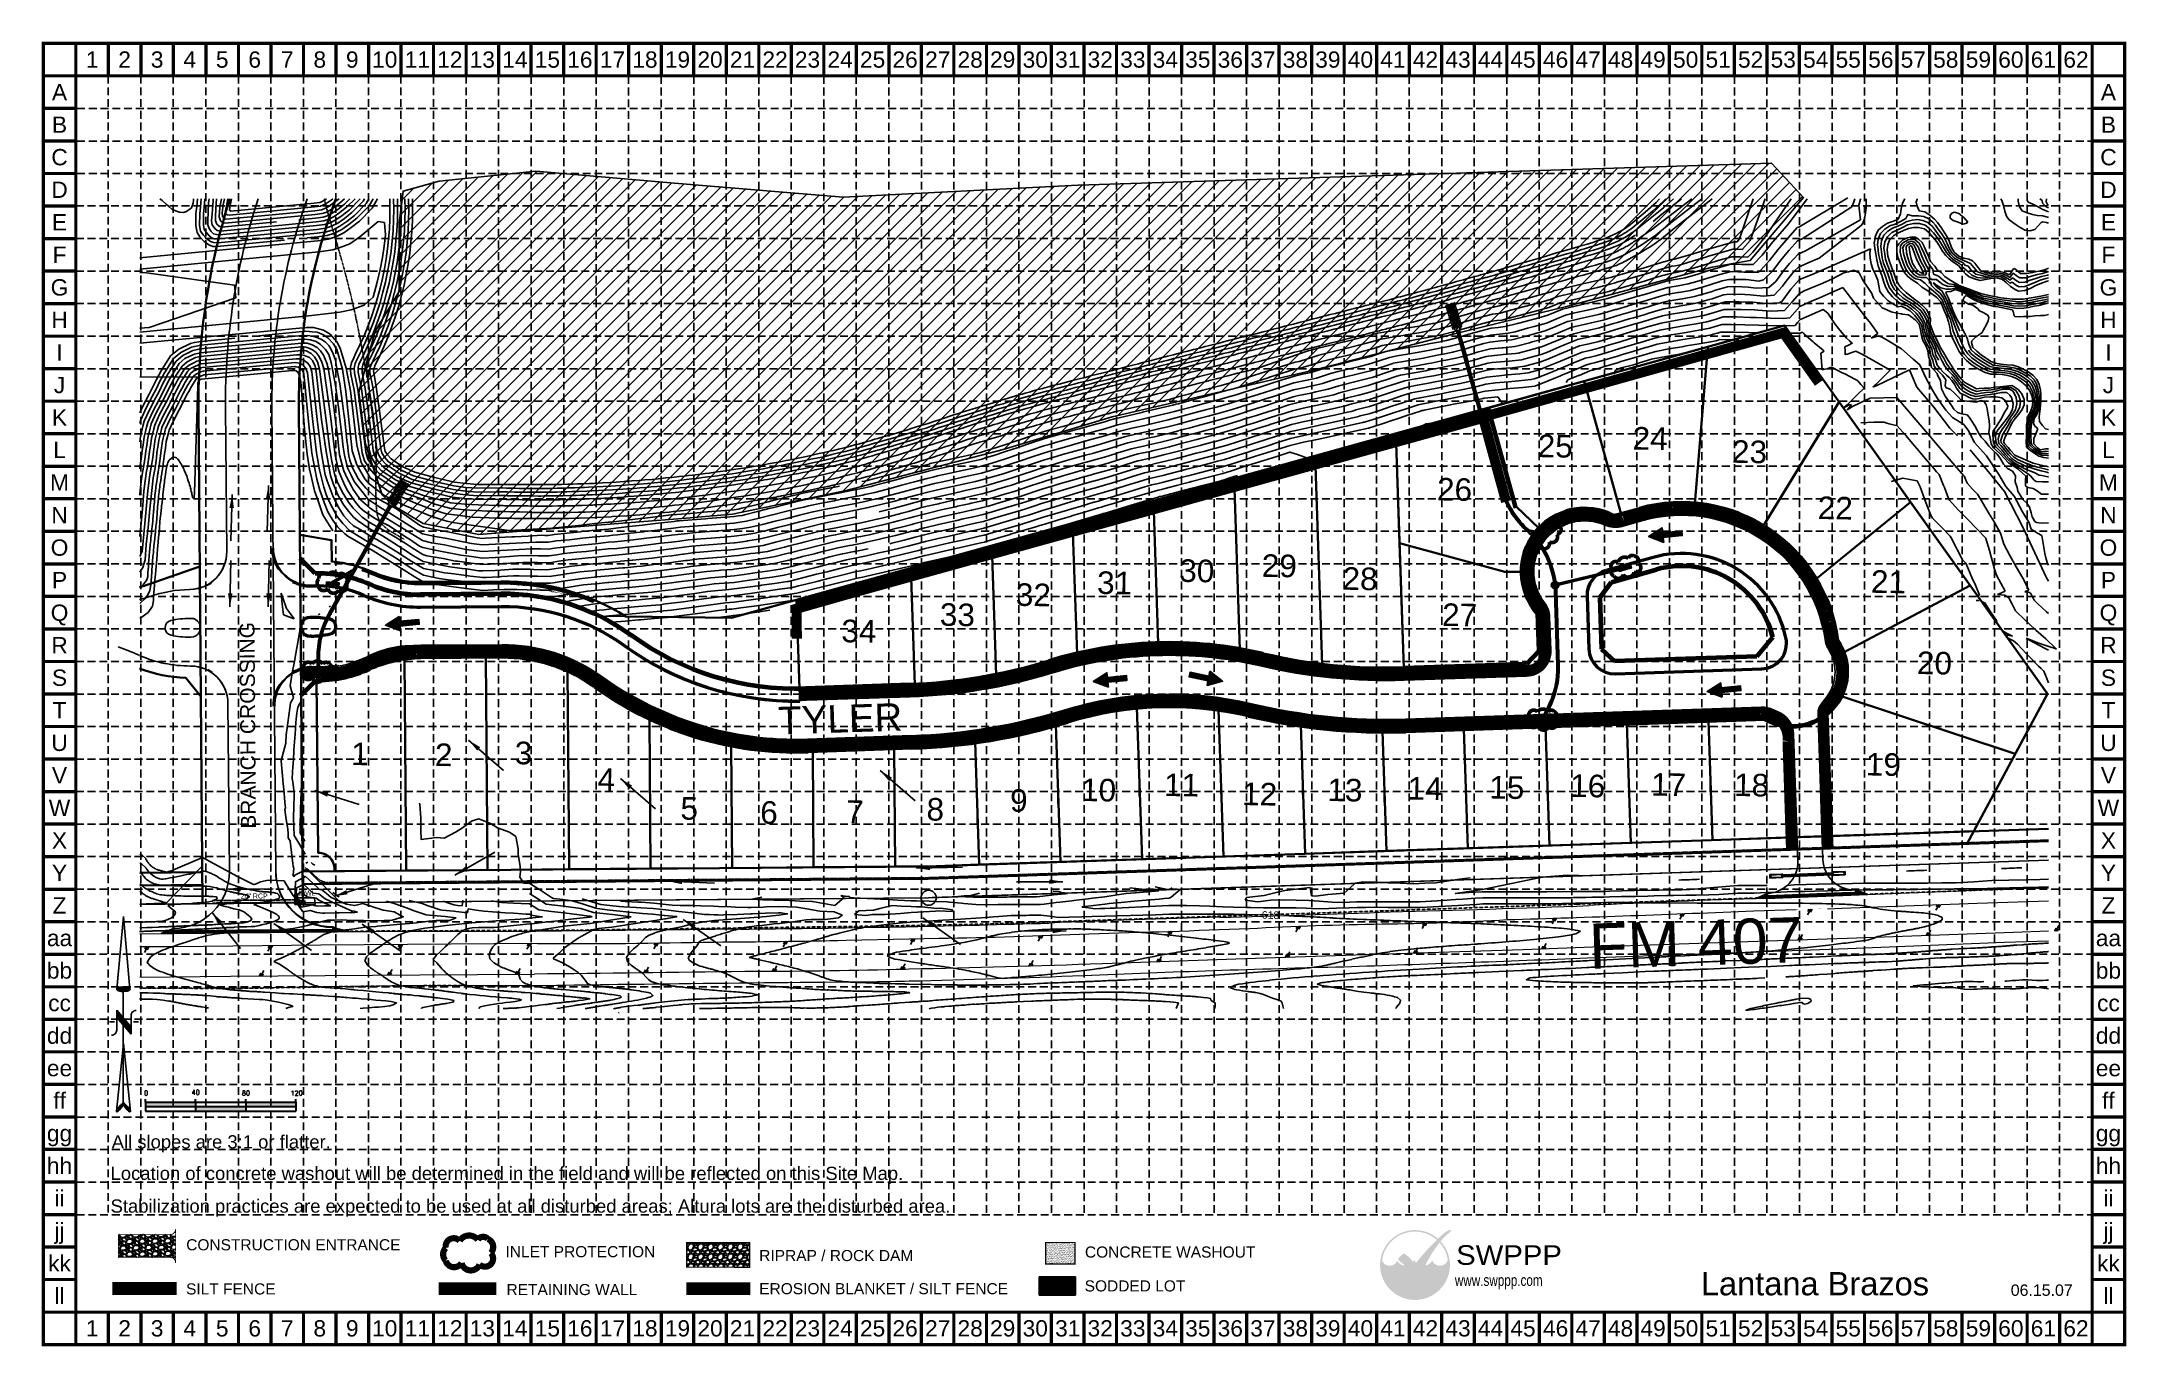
# Model space of a CAD drawing. Header units: inches. Extents: x 2387375 to 2389038, y 7083851 to 7084891.
import ezdxf
from ezdxf.enums import TextEntityAlignment as Align

# ---------------------------------------------------------------- set-up
doc = ezdxf.new("R2010")
doc.units = ezdxf.units.IN
doc.header["$MEASUREMENT"] = 0
for name, pattern in [('ACAD_ISO02W100', [15, 12, -3]), ('add_topo$0$CREEK2', [1.75, 0.625, -0.125, 0, -0.125, 0, -0.125, 0, -0.125, 0.625]), ('add_topo$0$DASHED2', [0.375, 0.25, -0.125]), ('add_topo$0$SM', [0.1875, 0.15, -0.0375]), ('HIDDEN', [0.375, 0.25, -0.125])]:
    doc.linetypes.add(name, pattern=pattern)
for name, color, linetype in [('1 EROSION BLANKET', 84, 'Continuous'), ('add_topo$0$BNDYTXT', 5, 'Continuous'), ('add_topo$0$CURB', 4, 'Continuous'), ('add_topo$0$LAKES', 8, 'add_topo$0$CREEK2'), ('add_topo$0$PAVED_ROAD', 7, 'Continuous'), ('add_topo$0$PAVED_SHOULDER', 1, 'add_topo$0$SM'), ('add_topo$0$ROW-34', 6, 'Continuous'), ('add_topo$0$ROW-47', 7, 'Continuous'), ('add_topo$0$ROW_DEDICATION', 1, 'Continuous'), ('BASE', 7, 'Continuous'), ('CDAR1$0$DA-FLOW', 6, 'Continuous'), ('CPGR1$0$CPG-FF', 2, 'Continuous'), ('CRWR1$0$FS-ST-NAME', 2, 'Continuous'), ('CRWR1$0$RW-GL-TRAC', 7, 'Continuous'), ('CSTR1$0$CF-ST-PRBC', 50, 'Continuous'), ('CSTR1$0$CST-PA-EXST', 252, 'Continuous'), ('CSTR1$0$CST-PV-BKCB', 2, 'Continuous'), ('CSTR1$0$HATCH', 252, 'Continuous'), ('GRID', 254, 'HIDDEN'), ('JCTR1$0$CG_MAIN_CONTOUR', 3, 'Continuous'), ('JCTR1$0$FLOOD_REV', 7, 'Continuous'), ('JCTR1$0$TP-CT-MAJR', 251, 'Continuous'), ('JCTR1$0$TP-CT-MINR', 253, 'Continuous'), ('LEGEND', 7, 'Continuous'), ('LOGO', 7, 'Continuous'), ('NARROW', 7, 'Continuous'), ('SILT FENCE', 200, 'Continuous'), ('STORM', 5, 'Continuous'), ('WATER', 5, 'Continuous')]:
    doc.layers.add(name, color=color, linetype=linetype)
for name, color, linetype, lineweight in [('CPGR1$0$CPG-PV-WALL', 2, 'Continuous', 30), ('CRWR1$0$CRW-EX-ROW', 22, 'Continuous', 35), ('CRWR1$0$CRW-PR-LOT', 3, 'Continuous', 35), ('CRWR1$0$CRW-PR-PLAT-LN', 2, 'Continuous', 30), ('CRWR1$0$CRW-PR-ROW', 4, 'Continuous', 80), ('CSTR1$0$CST-PV-FACB', 23, 'Continuous', 50), ('USDR1$0$USD-SD-MH', 252, 'Continuous', 60), ('XREF-JCTR', 7, 'Continuous', 35)]:
    doc.layers.add(name, color=color, linetype=linetype, lineweight=lineweight)
doc.styles.add('CDAR1$0$STANDARD', font='txt')
doc.styles.add('L100', font='simplex', dxfattribs={"height": 4})
doc.styles.add('L120', font='simplex', dxfattribs={"height": 4.8})
doc.styles.add('LOGO1', font='ROCKEB.TTF', dxfattribs={"height": 25})
doc.styles.get("Standard").update_dxf_attribs({"font": 'ARIAL.TTF'})
doc.dimstyles.new('CDAR1$0$STANDARD', dxfattribs={"dimtxt": 0.18, "dimasz": 0.18, "dimexe": 0.18, "dimexo": 0.0625, "dimgap": 0.09, "dimtad": 0, "dimtih": 1, "dimtoh": 1, "dimdec": 4, "dimzin": 0, "dimdsep": 46, "dimtxsty": 'CDAR1$0$STANDARD', "dimcen": 0.09, "dimadec": 0, "dimazin": 0, "dimtfac": 1, "dimtdec": 4, "dimtofl": 0, "dimtmove": 0, "dimatfit": 3, "dimfxl": 0, "dimtolj": 1, "dimtzin": 0, "dimarcsym": 0})
doc.dimstyles.new('SPOT', dxfattribs={"dimscale": 40, "dimtxt": 4, "dimasz": 0.025, "dimexe": 0.03, "dimexo": 0.03, "dimgap": 0.03, "dimtad": 0, "dimtih": 1, "dimtoh": 1, "dimdsep": 46, "dimtxsty": 'L100', "dimblk": 'c', "dimcen": 0, "dimadec": 0, "dimazin": 0, "dimtfac": 1, "dimtofl": 0, "dimtmove": 0, "dimatfit": 3, "dimldrblk": 'c', "dimfxl": 0, "dimtolj": 1, "dimtzin": 0, "dimarcsym": 0})

msp = doc.modelspace()

# ---------------------------------------------------------------- texts
at = {"layer": 'add_topo$0$BNDYTXT', "color": 7}
for s, height, rotation, p in [('BRANCH CROSSING', 12, 90.3903, (2387546.2, 7084263.3)), ('FM 407', 36, 1.8367, (2388609.7, 7084151.6))]:
    msp.add_text(s, height=height, rotation=rotation, dxfattribs=at).set_placement(p)
at = {"layer": 'BASE'}
for s, height, p in [('1', 13, (2387415.6, 7084876.4)), ('2', 13, (2387441.5, 7084876.4)), ('3', 13, (2387467.4, 7084876.4)), ('4', 13, (2387493.4, 7084876.4)), ('5', 13, (2387519.3, 7084876.4)), ('6', 13, (2387545.2, 7084876.4)), ('7', 13, (2387571.2, 7084876.4)), ('8', 13, (2387597.1, 7084876.4)), ('9', 13, (2387623, 7084876.4)), ('10', 12.97, (2387648.9, 7084876.4)), ('11', 12.97, (2387674.9, 7084876.4)), ('12', 12.97, (2387700.8, 7084876.4)), ('13', 12.97, (2387726.7, 7084876.4)), ('14', 12.97, (2387752.7, 7084876.4)), ('15', 12.97, (2387778.6, 7084876.4)), ('16', 12.97, (2387804.5, 7084876.4)), ('17', 12.97, (2387830.5, 7084876.4)), ('18', 12.97, (2387856.4, 7084876.4)), ('19', 12.97, (2387882.3, 7084876.4)), ('20', 12.97, (2387908.3, 7084876.4)), ('21', 12.97, (2387934.2, 7084876.4)), ('22', 12.97, (2387960.1, 7084876.4)), ('23', 12.97, (2387986, 7084876.4)), ('24', 12.97, (2388012, 7084876.4)), ('25', 12.97, (2388037.9, 7084876.4)), ('26', 12.97, (2388063.8, 7084876.4)), ('27', 12.97, (2388089.8, 7084876.4)), ('28', 12.97, (2388115.7, 7084876.4)), ('29', 12.97, (2388141.6, 7084876.4)), ('30', 12.97, (2388167.6, 7084876.4)), ('31', 12.97, (2388193.5, 7084876.4)), ('32', 12.97, (2388219.4, 7084876.4)), ('33', 12.97, (2388245.4, 7084876.4)), ('34', 12.97, (2388271.3, 7084876.4)), ('35', 12.97, (2388297.2, 7084876.4)), ('36', 12.97, (2388323.1, 7084876.4)), ('37', 12.97, (2388349.1, 7084876.4)), ('38', 12.97, (2388375, 7084876.4)), ('39', 12.97, (2388400.9, 7084876.4)), ('40', 12.97, (2388426.9, 7084876.4)), ('41', 12.97, (2388452.8, 7084876.4)), ('42', 12.97, (2388478.7, 7084876.4)), ('43', 12.97, (2388504.7, 7084876.4)), ('44', 12.97, (2388530.6, 7084876.4)), ('45', 12.97, (2388556.5, 7084876.4)), ('46', 12.97, (2388582.5, 7084876.4)), ('47', 12.97, (2388608.4, 7084876.4)), ('48', 12.97, (2388634.3, 7084876.4)), ('49', 12.97, (2388660.2, 7084876.4)), ('50', 12.97, (2388686.2, 7084876.4)), ('51', 12.97, (2388712.1, 7084876.4)), ('52', 12.97, (2388738, 7084876.4)), ('53', 12.97, (2388764, 7084876.4)), ('54', 12.97, (2388789.9, 7084876.4)), ('55', 12.97, (2388815.8, 7084876.4)), ('56', 12.97, (2388841.8, 7084876.4)), ('57', 12.97, (2388867.7, 7084876.4)), ('58', 12.97, (2388893.6, 7084876.4)), ('59', 12.97, (2388919.6, 7084876.4)), ('60', 12.97, (2388945.5, 7084876.4)), ('61', 12.97, (2388971.4, 7084876.4)), ('62', 12.97, (2388997.4, 7084876.4)), ('A', 13, (2387389.6, 7084850.4)), ('A', 13, (2389023.3, 7084850.4)), ('B', 13, (2387389.6, 7084824.5)), ('B', 13, (2389023.3, 7084824.5)), ('C', 13, (2387389.6, 7084798.6)), ('C', 13, (2389023.3, 7084798.6)), ('D', 13, (2387389.6, 7084772.6)), ('D', 13, (2389023.3, 7084772.6)), ('E', 13, (2387389.6, 7084746.7)), ('E', 13, (2389023.3, 7084746.7)), ('F', 13, (2387389.6, 7084720.8)), ('F', 13, (2389023.3, 7084720.8)), ('G', 13, (2387389.6, 7084694.8)), ('G', 13, (2389023.3, 7084694.8)), ('H', 13, (2387389.6, 7084668.9)), ('H', 13, (2389023.3, 7084668.9)), ('I', 13, (2387389.6, 7084643)), ('I', 13, (2389023.3, 7084643)), ('J', 13, (2387389.6, 7084617)), ('J', 13, (2389023.3, 7084617)), ('K', 13, (2387389.6, 7084591.1)), ('K', 13, (2389023.3, 7084591.1)), ('L', 13, (2387389.6, 7084565.2)), ('L', 13, (2389023.3, 7084565.2)), ('M', 13, (2387389.6, 7084539.3)), ('M', 13, (2389023.3, 7084539.3)), ('N', 13, (2387389.6, 7084513.3)), ('N', 13, (2389023.3, 7084513.3)), ('O', 13, (2387389.6, 7084487.4)), ('O', 13, (2389023.3, 7084487.4)), ('P', 13, (2387389.6, 7084461.5)), ('P', 13, (2389023.3, 7084461.5)), ('Q', 13, (2387389.6, 7084435.5)), ('Q', 13, (2389023.3, 7084435.5)), ('R', 13, (2387389.6, 7084409.6)), ('R', 13, (2389023.3, 7084409.6)), ('S', 13, (2387389.6, 7084383.7)), ('S', 13, (2389023.3, 7084383.7)), ('T', 13, (2387389.6, 7084357.7)), ('T', 13, (2389023.3, 7084357.7)), ('U', 13, (2387389.6, 7084331.8)), ('U', 13, (2389023.3, 7084331.8)), ('V', 13, (2387389.6, 7084305.9)), ('V', 13, (2389023.3, 7084305.9)), ('W', 13, (2387389.6, 7084279.9)), ('W', 13, (2389023.3, 7084279.9)), ('X', 13, (2387389.6, 7084254)), ('X', 13, (2389023.3, 7084254)), ('Y', 13, (2387389.6, 7084228.1)), ('Y', 13, (2389023.3, 7084228.1)), ('Z', 13, (2387389.6, 7084202.2)), ('Z', 13, (2389023.3, 7084202.2)), ('aa', 12.97, (2387389.6, 7084176.2)), ('aa', 12.97, (2389023.3, 7084176.2)), ('bb', 12.97, (2387389.6, 7084150.3)), ('bb', 12.97, (2389023.3, 7084150.3)), ('cc', 12.97, (2387389.6, 7084124.4)), ('cc', 12.97, (2389023.3, 7084124.4)), ('dd', 12.97, (2387389.6, 7084098.4)), ('dd', 12.97, (2389023.3, 7084098.4)), ('ee', 12.97, (2387389.6, 7084072.5)), ('ee', 12.97, (2389023.3, 7084072.5)), ('ff', 12.97, (2387389.6, 7084046.6)), ('ff', 12.97, (2389023.3, 7084046.6)), ('gg', 12.97, (2387389.6, 7084020.6)), ('gg', 12.97, (2389023.3, 7084020.6)), ('hh', 12.97, (2387389.6, 7083994.7)), ('hh', 12.97, (2389023.3, 7083994.7)), ('ii', 12.97, (2387389.6, 7083968.8)), ('ii', 12.97, (2389023.3, 7083968.8)), ('jj', 12.97, (2387389.6, 7083942.8)), ('jj', 12.97, (2389023.3, 7083942.8)), ('kk', 12.97, (2387389.6, 7083916.9)), ('kk', 12.97, (2389023.3, 7083916.9)), ('ll', 12.97, (2387389.6, 7083891)), ('ll', 12.97, (2389023.3, 7083891)), ('1', 13, (2387415.6, 7083865.1)), ('2', 13, (2387441.5, 7083865.1)), ('3', 13, (2387467.4, 7083865.1)), ('4', 13, (2387493.4, 7083865.1)), ('5', 13, (2387519.3, 7083865.1)), ('6', 13, (2387545.2, 7083865.1)), ('7', 13, (2387571.2, 7083865.1)), ('8', 13, (2387597.1, 7083865.1)), ('9', 13, (2387623, 7083865.1)), ('10', 12.97, (2387648.9, 7083865.1)), ('11', 12.97, (2387674.9, 7083865.1)), ('12', 12.97, (2387700.8, 7083865.1)), ('13', 12.97, (2387726.7, 7083865.1)), ('14', 12.97, (2387752.7, 7083865.1)), ('15', 12.97, (2387778.6, 7083865.1)), ('16', 12.97, (2387804.5, 7083865.1)), ('17', 12.97, (2387830.5, 7083865.1)), ('18', 12.97, (2387856.4, 7083865.1)), ('19', 12.97, (2387882.3, 7083865.1)), ('20', 12.97, (2387908.3, 7083865.1)), ('21', 12.97, (2387934.2, 7083865.1)), ('22', 12.97, (2387960.1, 7083865.1)), ('23', 12.97, (2387986, 7083865.1)), ('24', 12.97, (2388012, 7083865.1)), ('25', 12.97, (2388037.9, 7083865.1)), ('26', 12.97, (2388063.8, 7083865.1)), ('27', 12.97, (2388089.8, 7083865.1)), ('28', 12.97, (2388115.7, 7083865.1)), ('29', 12.97, (2388141.6, 7083865.1)), ('30', 12.97, (2388167.6, 7083865.1)), ('31', 12.97, (2388193.5, 7083865.1)), ('32', 12.97, (2388219.4, 7083865.1)), ('33', 12.97, (2388245.4, 7083865.1)), ('34', 12.97, (2388271.3, 7083865.1)), ('35', 12.97, (2388297.2, 7083865.1)), ('36', 12.97, (2388323.1, 7083865.1)), ('37', 12.97, (2388349.1, 7083865.1)), ('38', 12.97, (2388375, 7083865.1)), ('39', 12.97, (2388400.9, 7083865.1)), ('40', 12.97, (2388426.9, 7083865.1)), ('41', 12.97, (2388452.8, 7083865.1)), ('42', 12.97, (2388478.7, 7083865.1)), ('43', 12.97, (2388504.7, 7083865.1)), ('44', 12.97, (2388530.6, 7083865.1)), ('45', 12.97, (2388556.5, 7083865.1)), ('46', 12.97, (2388582.5, 7083865.1)), ('47', 12.97, (2388608.4, 7083865.1)), ('48', 12.97, (2388634.3, 7083865.1)), ('49', 12.97, (2388660.2, 7083865.1)), ('50', 12.97, (2388686.2, 7083865.1)), ('51', 12.97, (2388712.1, 7083865.1)), ('52', 12.97, (2388738, 7083865.1)), ('53', 12.97, (2388764, 7083865.1)), ('54', 12.97, (2388789.9, 7083865.1)), ('55', 12.97, (2388815.8, 7083865.1)), ('56', 12.97, (2388841.8, 7083865.1)), ('57', 12.97, (2388867.7, 7083865.1)), ('58', 12.97, (2388893.6, 7083865.1)), ('59', 12.97, (2388919.6, 7083865.1)), ('60', 12.97, (2388945.5, 7083865.1)), ('61', 12.97, (2388971.4, 7083865.1)), ('62', 12.97, (2388997.4, 7083865.1))]:
    msp.add_text(s, height=height, dxfattribs=at).set_placement(p, align=Align.MIDDLE_CENTER)
at = {"layer": 'BASE', "color": 7}
for s, height, p in [('All slopes are 3:1 or flatter.', 10.516, (2387431.2, 7084008.5)), ('Location of concrete washout will be determined in the field and will be reflected on this Site Map.', 10.516, (2387430.3, 7083983.4)), ('Stabilization practices are expected to be used at all disturbed areas; Altura lots are the disturbed area.', 10.5161, (2387430.3, 7083957.3))]:
    msp.add_text(s, height=height, dxfattribs=at).set_placement(p)
at = {"layer": 'BASE'}
msp.add_text('06.15.07', height=9.08, dxfattribs=at).set_placement((2388970.1, 7083891), align=Align.CENTER)
at = {"layer": 'CPGR1$0$CPG-FF', "color": 7}
for s, p in [('25', (2388582.2, 7084568.3)), ('24', (2388657.9, 7084574.5)), ('23', (2388737.1, 7084563.8)), ('26', (2388501.9, 7084533.8)), ('22', (2388805.5, 7084519.1)), ('30', (2388296.4, 7084468.9)), ('29', (2388362.2, 7084472.9)), ('31', (2388230.9, 7084459.3)), ('28', (2388426.6, 7084462.6)), ('21', (2388847.9, 7084460.3)), ('32', (2388166.1, 7084449.8)), ('34', (2388027, 7084420.8)), ('33', (2388105.5, 7084433.9)), ('27', (2388506, 7084433.9)), ('20', (2388884.6, 7084395.4)), ('1', (2387629.2, 7084323)), ('2', (2387695.9, 7084322.4)), ('3', (2387759.5, 7084323.7)), ('4', (2387825.6, 7084302.5)), ('19', (2388843.9, 7084314.6)), ('9', (2388154.5, 7084285.8)), ('10', (2388218.1, 7084294.2)), ('11', (2388284.3, 7084298.2)), ('12', (2388346.5, 7084291.1)), ('13', (2388414.5, 7084294.2)), ('14', (2388478.4, 7084295.4)), ('15', (2388543.6, 7084296.1)), ('16', (2388608.1, 7084297.5)), ('17', (2388672.6, 7084298.5)), ('18', (2388738.8, 7084298.2)), ('5', (2387891.7, 7084279.4)), ('6', (2387955.3, 7084276.3)), ('7', (2388023.9, 7084276.9)), ('8', (2388087.9, 7084278.8))]:
    msp.add_text(s, height=18, rotation=359.0164, dxfattribs=at).set_placement(p, align=Align.MIDDLE)
at = {"layer": 'CRWR1$0$FS-ST-NAME', "color": 7}
msp.add_text('TYLER', height=22, rotation=1.8422, dxfattribs=at).set_placement((2388012.4, 7084340), align=Align.CENTER)
at = {"layer": 'JCTR1$0$TP-CT-MINR', "color": 35}
msp.add_text('618', height=6, rotation=358.4078, dxfattribs=at).set_placement((2388348.2, 7084194.7, 618), align=Align.MIDDLE_LEFT)
at = {"layer": 'LEGEND'}
for s, height, p in [('CONSTRUCTION ENTRANCE', 8.842, (2387490.6, 7083927.3)), ('INLET PROTECTION', 8.842, (2387745.2, 7083921.8)), ('CONCRETE WASHOUT', 8.842, (2388207.2, 7083921.5)), ('RIPRAP / ROCK DAM', 8.842, (2387947.5, 7083918.7)), ('SILT FENCE', 8.84, (2387490.5, 7083892.1)), ('RETAINING WALL', 8.842, (2387746, 7083891.6)), ('EROSION BLANKET / SILT FENCE', 8.842, (2387947.5, 7083892.3)), ('SODDED LOT', 8.84, (2388207, 7083894.5))]:
    msp.add_text(s, height=height, dxfattribs=at).set_placement(p)
at = {"layer": 'STORM'}
for s, p in [('24" RCP', (2387534, 7084209.7)), ('HDWL', (2387577.4, 7084211.9))]:
    msp.add_text(s, height=4, dxfattribs=at).set_placement(p, align=Align.MIDDLE_LEFT)

# ---------------------------------------------------------------- blocks, each defined once
blk = doc.blocks.new('c')
blk = doc.blocks.new('North Arrow')
at = {"layer": 'NARROW'}
for p, q in [((0, 0), (22.36, 2)), ((0, 0), (22.33, -2.02)), ((28.77, -2.09), (34.02, 2.32)), ((36.18, 2.33), (30.46, 2.33)), ((36.16, 2.32), (31.04, -2.09)), ((32.43, 3.06), (32.43, 4.63)), ((39.1, 0.01), (59.96, 2.11)), ((31.2, -0.05), (21.66, -0.05)), ((21.66, -0.05), (21.66, -0.05)), ((28.77, -2.09), (34.95, -2.09)), ((32.43, -4.26), (32.43, -2.8)), ((57.45, -0.05), (33.41, -0.05)), ((59.83, -2.14), (39.04, -0.01)), ((57.69, -0.03), (57.77, -0.01)), ((57.77, -0.05), (57.69, -0.03))]:
    blk.add_line(p, q, dxfattribs=at)
blk.add_lwpolyline([(22.36, -2.03), (22.59, -1.93, 0.091577), (22.87, -1.44, 0.048306), (23.03, -0.75), (23.07, -0.01), (23.01, 0.82, 0.048306), (22.87, 1.42, 0.091577), (22.59, 1.91), (22.36, 2.01), (22.14, 1.91, 0.091577), (21.86, 1.42, 0.048306), (21.72, 0.82), (21.66, -0.01), (21.72, -0.83, 0.048306), (21.86, -1.44, 0.091577), (22.14, -1.93)], format="xyb", close=True, dxfattribs=at)
for points in [[(57.46, -0.03), (57.44, 0.08, -0.066818), (57.67, 0.47, -0.03073), (58.01, 0.84), (58.52, 1.29), (59.07, 1.7, -0.03073), (59.5, 1.95, -0.066818), (59.93, 2.1), (60.04, 2.06)], [(60.04, 2.06), (60.05, 1.95, -0.066818), (59.82, 1.56, -0.03073), (59.43, 1.14), (58.97, 0.74), (58.42, 0.33, -0.03073), (57.99, 0.08, -0.036692), (57.76, -0.02)], [(57.46, -0.04), (57.44, -0.15, 0.066818), (57.67, -0.54, 0.03073), (58.01, -0.9), (58.52, -1.36), (59.07, -1.77, 0.03073), (59.5, -2.02, 0.066818), (59.93, -2.17), (60.04, -2.13)], [(60.04, -2.13), (60.05, -2.01, 0.066818), (59.82, -1.63, 0.03073), (59.43, -1.2), (58.97, -0.8), (58.42, -0.4, 0.03073), (57.99, -0.15, 0.036692), (57.76, -0.05)]]:
    blk.add_lwpolyline(points, format="xyb", dxfattribs=at)
for centre, start, end in [((30.46, 3.86), 178.8769, 270), ((34.95, -3.62), 358.8769, 90)]:
    blk.add_arc(centre, 1.53, start, end, dxfattribs=at)
for points in [[(23.03, -0.76), (21.67, -0.05), (23.07, -0.05), (21.72, 0.82)], [(23.07, -0.05), (21.72, 0.82), (23.02, 0.75), (21.85, 1.42)], [(23.02, 0.75), (21.85, 1.42), (22.87, 1.44), (22.14, 1.91)], [(22.87, 1.44), (22.14, 1.91), (22.59, 1.91), (22.36, 2)], [(31.05, -2.09), (36.15, 2.36), (28.75, -2.06), (34.01, 2.36)], [(57.44, 0.08), (57.7, -0.01), (57.5, 0.21), (57.77, -0.01)], [(57.45, -0.04), (57.69, -0.02), (57.44, 0.08), (57.7, -0.01)], [(57.5, 0.21), (57.77, -0.01), (57.6, 0.39), (57.94, 0.06)], [(57.6, 0.39), (57.94, 0.06), (57.68, 0.5), (58.07, 0.13)], [(57.68, 0.5), (58.07, 0.13), (57.84, 0.66), (58.29, 0.26)], [(57.84, 0.66), (58.29, 0.26), (58.03, 0.86), (58.52, 0.41)], [(58.03, 0.86), (58.52, 0.41), (58.26, 1.07), (58.73, 0.57)], [(58.26, 1.07), (58.73, 0.57), (58.52, 1.3), (59.05, 0.81)], [(58.52, 1.3), (59.05, 0.81), (58.7, 1.42), (59.26, 0.99)], [(59.26, 1), (58.69, 1.42), (59.45, 1.15), (59, 1.65)], [(59.45, 1.15), (59, 1.65), (59.62, 1.34), (59.28, 1.82)], [(59.62, 1.34), (59.28, 1.82), (59.81, 1.55), (59.49, 1.95)], [(59.81, 1.55), (59.49, 1.95), (59.93, 1.73), (59.69, 2.04)], [(59.93, 1.73), (59.69, 2.04), (60.05, 1.94), (59.93, 2.1)], [(60.05, 1.94), (59.93, 2.1), (60.04, 2.06)], [(22.87, -1.44), (21.72, -0.87), (23.03, -0.76), (21.67, -0.05)], [(22.58, -1.93), (21.86, -1.45), (22.87, -1.44), (21.72, -0.87)], [(22.36, -2.01), (22.14, -1.93), (22.58, -1.93), (21.86, -1.45)], [(57.44, -0.14), (57.69, -0.02), (57.45, -0.04), (57.69, -0.02)], [(57.46, -0.19), (57.7, -0.03), (57.44, -0.14), (57.69, -0.02)], [(57.53, -0.33), (57.76, -0.05), (57.46, -0.19), (57.7, -0.03)], [(57.63, -0.48), (57.9, -0.1), (57.53, -0.33), (57.76, -0.05)], [(57.78, -0.66), (58.09, -0.2), (57.63, -0.48), (57.9, -0.1)], [(57.97, -0.87), (58.34, -0.35), (57.78, -0.66), (58.09, -0.2)], [(58.24, -1.11), (58.61, -0.54), (57.97, -0.87), (58.34, -0.35)], [(58.61, -1.43), (58.93, -0.77), (58.24, -1.11), (58.61, -0.54)], [(58.91, -1.64), (59.2, -1), (58.61, -1.43), (58.93, -0.77)], [(59.12, -1.79), (59.57, -1.36), (58.92, -1.65), (59.2, -1.01)], [(59.35, -1.93), (59.81, -1.62), (59.12, -1.79), (59.57, -1.36)], [(59.54, -1.32), (59.41, -1.18), (59.21, -1.01)], [(59.58, -2.05), (59.93, -1.79), (59.35, -1.93), (59.81, -1.62)], [(59.78, -2.13), (60.05, -2.01), (59.58, -2.05), (59.93, -1.79)], [(59.92, -2.17), (60.04, -2.13), (59.78, -2.13), (60.05, -2.01)]]:
    blk.add_solid(points, dxfattribs=at)
blk = doc.blocks.new('scale')
h = blk.add_hatch(color=7)
h.paths.add_polyline_path([(1.6, -6.7), (1.6, -3.1), (-38.4, -3.1), (-38.4, -6.7)])
h.paths.add_polyline_path([(1.6, -6.7), (1.6, -10.3), (41.6, -10.3), (41.6, -6.7)])
h.paths.add_polyline_path([(41.6, -3.1), (41.6, -6.7), (81.6, -6.7), (81.6, -3.1)])
at = {"color": 7}
for p, q in [((-38.4, -3.1), (-38.4, -0.7)), ((-38.4, -3.1), (1.6, -3.1)), ((-38.4, -3.1), (-38.4, -10.3)), ((-38.4, -6.7), (81.6, -6.7)), ((-38.4, -10.3), (1.6, -10.3)), ((1.6, -3.1), (1.6, -0.7)), ((1.6, -3.1), (81.6, -3.1)), ((1.6, -3.1), (1.6, -10.3)), ((1.6, -10.3), (81.6, -10.3)), ((41.6, -3.1), (41.6, -0.7)), ((41.6, -3.1), (41.6, -10.3)), ((81.6, -3.1), (81.6, -0.7)), ((81.6, -3.1), (81.6, -10.3))]:
    blk.add_line(p, q, dxfattribs=at)
at = {"color": 7, "style": 'L120'}
for s, p in [('0', (-39.5, 2.2)), ('40', (-1.6, 2.8)), ('80', (38.5, 2.2)), ('120', (77.2, 2.2))]:
    blk.add_text(s, height=3.84, dxfattribs=at).set_placement(p)
blk = doc.blocks.new('A$C6A1501F0')
at = {"layer": 'LEGEND', "linetype": 'ACAD_ISO02W100'}
h = blk.add_hatch(dxfattribs=at)
h.set_pattern_fill('GRAVEL', color=240, scale=7.901685, angle=-90, style=0)
h.set_pattern_definition([(138.0128, (-398.47086, 561.7368), (-71.11517775, 63.21346794), [1.06306, -105.24324]), (94.9697, (-399.26103, 562.44796), (7.90161655, -94.82023117), [1.824246, -180.600325]), (42.5104, (-399.41907, 564.26535), (-86.91860616, -79.01677904), [1.2863, -127.34381]), (177.2737, (-401.3945, 567.347), (158.0337071, -7.90165377), [1.661235, -164.462184]), (202.8337, (-403.05384, 567.42603), (94.8201945, 39.50850446), [1.62897, -161.26844]), (267.2737, (-404.55516, 566.7939), (7.90165377, 158.0337071), [1.661235, -164.462184]), (307.6942, (-404.63418, 565.13454), (-79.01677657, 102.72196614), [2.1969, -217.49269]), (342.2553, (-403.2909, 563.39617), (173.83704546, -55.31188171), [2.0741, -205.33573]), (31.4296, (-401.31547, 562.76403), (102.72186888, 63.21354697), [1.66686, -165.01937]), (85.2364, (-399.89317, 563.6332), (-7.90161833, -86.9185451), [1.90298, -93.245915]), (132.3974, (-399.73513, 565.52962), (-86.91847506, 94.820280945), [2.460964, -243.635624]), (48.8141, (-401.4735, 559.52434), (47.4100902, 55.31181995), [0.83996, -83.1561]), (81.4692, (-400.9204, 560.15647), (-15.80343298, -102.72189454), [1.59801, -158.20368]), (135, (-400.6833, 561.737), (-7.901688, 2e-15), [1.117464, -10.0572]), (113.1986, (-399.7351, 562.2899), (15.803381, -39.508424), [0.60178, -59.575665]), (201.8014, (-399.9722, 562.843), (23.705058, 7.9016845), [0.851035, -41.70084]), (300.9638, (-400.7624, 562.527), (15.80339, -23.70504), [1.38223, -44.69211]), (71.5651, (-400.0512, 561.3417), (-7.901673, -15.803374), [0.99949, -23.98783]), (286.3895, (-399.9722, 567.42603), (23.7049981, -79.01686975), [1.40018, -138.61804]), (340.3462, (-399.5771, 566.08274), (-86.9185545, 31.6067034), [1.17467, -116.292326]), (203.1986, (-398.4709, 561.3417), (39.508424, 15.803381), [1.203545, -58.973896]), (253.6105, (-399.5771, 560.86763), (23.7049981, 79.01686975), [1.40018, -138.61804]), (249.444, (-404.8712, 567.426), (15.8033388, 39.5084408), [1.35024, -66.16179]), (204.7751, (-405.34533, 566.16176), (86.91856466, 39.50836447), [1.13135, -112.00357]), (336.8014, (-406.3725, 561.2627), (39.508424, -15.803381), [1.203545, -58.973896]), (287.354, (-405.2663, 560.7886), (-31.6066975, 102.72192405), [1.32457, -131.13182]), (339.444, (-406.37255, 565.1345), (-39.5084408, 15.8033388), [0.67512, -66.83691]), (11.3099, (-406.3725, 561.7368), (31.606747, 7.9016665), [0.40291, -39.88794]), (75.9638, (-405.9775, 561.8158), (-7.90167, -23.70506), [1.62897, -30.95051]), (96.009, (-405.5824, 563.39617), (7.90167985, -79.01685041), [1.50962, -149.451866]), (213.6901, (-401.4735, 562.527), (15.803367, 7.901696), [1.1396, -27.35033]), (263.1572, (-402.4217, 561.89485), (-15.80343367, -134.32864404), [1.9896, -196.969757]), (330.9454, (-402.65876, 559.9194), (-55.3117997, 31.6067412), [0.813526, -80.5393]), (360, (-401.9476, 559.524), (7.901685, 7.901685), [0.4741, -7.42758]), (30.2564, (-405.34533, 563.5542), (-55.31181607, -31.60670055), [1.097734, -108.675986]), (318.0128, (-404.3971, 564.1073), (71.11517775, -63.21346794), [2.12612, -104.18018]), (270, (-402.817, 562.685), (7.901685, -7.901685), [2.05444, -5.84725]), (235.3048, (-402.8168, 560.6306), (55.3118647, 79.01680702), [1.24937, -123.687244]), (164.0546, (-403.5279, 559.6034), (-31.606742, 7.9016844), [1.1505, -56.37464]), (117.646, (-404.63418, 559.91942), (-79.01691333, 150.1319864), [1.87321, -185.448396]), (85.4261, (-405.50336, 561.57878), (7.90164416, 102.72191251), [1.981735, -196.19153])])
h.paths.add_polyline_path([(0.6, -0.5), (0.5, -50.8), (20.2, -50.8), (20.2, -0.5)])
at = {"layer": 'LEGEND', "color": 240, "const_width": 0.988}
blk.add_lwpolyline([(0.6, -0.5), (0.5, -50.8), (20.2, -50.8), (20.2, -0.5)], close=True, dxfattribs=at)
blk = doc.blocks.new('A$C4A363B70')
at = {"layer": '1 EROSION BLANKET', "xscale": 0.4000000003996955, "yscale": 0.400000000372529, "zscale": 0.4, "rotation": 238.6088786460151}
blk.add_blockref('A$C6A1501F0', (21.8, -10.7), dxfattribs=at)
blk = doc.blocks.new('arrow')
blk.add_lwpolyline([(-67, -25.4), (-59.3, -25.4), (-59.6, -56.1), (-51.9, -56.2), (-51.6, -25.5), (-44, -25.5), (-55.3, -2.4), (-67, -25.4)], close=True)
at = {"color": 254}
for points in [[(-44, -25.5), (-67, -25.4), (-55.3, -2.4), (-67, -25.4)], [(-59.6, -56.1), (-51.9, -56.2), (-59.3, -25.4), (-51.6, -25.5)]]:
    blk.add_solid(points, dxfattribs=at)
blk = doc.blocks.new('new logo')
at = {"layer": 'LOGO'}
h = blk.add_hatch(color=170, dxfattribs=at)
h.paths.add_polyline_path([(67.4, 44.1), (66.8, 44.7), (66.3, 45.2), (66, 45.8), (65.5, 46.4), (65.1, 47.2), (64.7, 47.9), (64.4, 48.5), (64.2, 49), (63.9, 49.6), (63.7, 50.1), (63.3, 51), (62.9, 52), (62.6, 52.8), (62.4, 53.3), (62.2, 53.7), (62.1, 54.2), (61.9, 54.7), (61.7, 55.2), (61.5, 55.7), (61.3, 56.3), (61, 56.8), (60.8, 57.4), (60.5, 57.9), (60.2, 58.5), (60, 59.1), (59.7, 59.6), (59.3, 60.2), (59, 60.8), (58.7, 61.3), (58.3, 61.9), (58, 62.4), (57.6, 62.9), (57.3, 63.4), (56.9, 63.9), (56.6, 64.3), (56.3, 64.7), (55.9, 65.1), (55.6, 65.5), (55.2, 65.9), (54.9, 66.2), (54, 66.2), (52.9, 66.3), (52, 66.5), (51.5, 66.6), (50.9, 66.8), (50.3, 67), (49.4, 67.4), (48.3, 67.9), (47.3, 68.6), (46.5, 69.3), (45.7, 70), (45, 70.8), (44.4, 71.5), (44, 72.2), (43.6, 72.7), (43.4, 72.9), (43.2, 73.2), (43.1, 73.4), (43, 73.5), (42.8, 73.7), (42.7, 73.7), (42.7, 73.8), (42.6, 73.8), (42.5, 73.7), (42.5, 73.6), (42.4, 73.5), (42.4, 73.4), (42.3, 73.2), (42.2, 72.8), (42, 72.1), (41.7, 71.5), (41.4, 70.9), (41, 70.3), (40.5, 69.8), (40, 69.2), (39.4, 68.7), (38.8, 68.2), (38.1, 67.7), (37.3, 67.3), (36.5, 66.9), (35.7, 66.6), (34.9, 66.3), (34, 66.1), (33, 66), (31.9, 65.9), (30.8, 65.9), (29.6, 65.9), (28.6, 66), (27.6, 66.1), (26.7, 66.4), (25.8, 66.7), (25, 67.1), (24.1, 67.6), (23.2, 68.2), (22.4, 68.9), (21.8, 69.5), (21.4, 69.9), (21, 70.4), (20.6, 70.9), (20.2, 71.5), (19.9, 72.1), (19.5, 72.9), (19.2, 73.8), (18.9, 74.8, -0.595729), (106.3, 106.8), (107, 107.5), (107.5, 108), (108.1, 108.6, 37.93689), (112.3, 104.5), (112.1, 104.2), (111.6, 103.7), (111.1, 103.1), (110.6, 102.5, -0.146449), (123.6, 75), (123.3, 74.5), (123.1, 74), (122.9, 73.5), (122.8, 73.1), (122.5, 72.4), (122.2, 71.7), (121.9, 71.1), (121.5, 70.5), (121.1, 70), (120.7, 69.5), (120.2, 69), (119.6, 68.6), (119, 68.1), (118.4, 67.7), (117.8, 67.4), (117.1, 67), (116.5, 66.7), (115.8, 66.5), (115, 66.3), (114.3, 66.1), (113.5, 66), (112.7, 65.9), (111.9, 65.8), (111.1, 65.8), (110.3, 65.8), (109.4, 65.9), (108.6, 66), (107.7, 66.2), (106.8, 66.4), (105.9, 66.7), (105.1, 67.1), (104.3, 67.5), (103.5, 68), (102.8, 68.6), (102.1, 69.3), (101.4, 70), (100.8, 70.7), (100.2, 71.4), (99.8, 72), (99.5, 72.5), (99.4, 72.8), (99.3, 73), (99.1, 73.2), (99, 73.4), (98.9, 73.5), (98.8, 73.6), (98.7, 73.6), (98.6, 73.6), (98.5, 73.5), (98.4, 73.4), (98.4, 73.3), (98.3, 73.2), (98.2, 73), (98.1, 72.8), (97.8, 72.4), (97.4, 71.8), (96.9, 71.1), (96.4, 70.5), (95.9, 70.1), (95.4, 69.6), (94.8, 69.1), (94.2, 68.6), (93.5, 68.2), (92.8, 67.7), (91.9, 67.3), (91, 66.9), (90.1, 66.6), (89.4, 66.4), (88.6, 66.2), (87.8, 66.1), (87.6, 65.6), (87.4, 65.1), (87.1, 64.4), (86.9, 63.8), (86.6, 63), (86.3, 62.2), (85.9, 61.3), (85.6, 60.4), (85.3, 59.5), (84.9, 58.6), (84.6, 57.7), (84.2, 56.7), (83.9, 55.8), (83.5, 54.9), (83.2, 54), (82.9, 53.2), (82.6, 52.4), (82.3, 51.6), (82.1, 51), (81.9, 50.3), (81.6, 49.8), (81.3, 48.9), (80.9, 48.1), (80.5, 47.3), (80.1, 46.6), (79.6, 45.9), (79.1, 45.4), (78.6, 44.8), (78.1, 44.3), (77.6, 43.9), (77, 43.5), (76.5, 43.1), (75.9, 42.8), (75.3, 42.6), (74.6, 42.3), (73.7, 42.1), (73, 41.9), (72.2, 41.9), (71.6, 42), (70.9, 42.2), (70.1, 42.5), (69.4, 42.8), (68.7, 43.1), (68, 43.5)])
h.paths.add_polyline_path([(71.8, 72), (70.7, 73.9), (70.1, 75.2), (69.7, 74.3), (68.7, 72.6), (67.9, 71.7), (67.9, 71.5), (68.1, 71.2), (68.3, 71), (68.4, 70.8), (68.5, 70.6), (68.7, 70.4), (68.8, 70.2), (68.9, 70.1), (69, 70), (69.1, 69.8), (69.3, 69.7), (69.4, 69.7), (69.5, 69.6), (69.6, 69.5), (69.7, 69.5), (69.8, 69.4), (69.9, 69.4), (70.1, 69.3), (70.2, 69.3), (70.3, 69.2), (70.4, 69.2), (70.5, 69.2), (70.6, 69.2), (70.8, 69.2), (70.9, 69.2), (71, 69.2), (71.1, 69.2), (71.2, 69.2), (71.3, 69.2), (71.4, 69.2), (71.5, 69.2), (71.6, 69.2), (71.7, 69.3), (71.8, 69.3), (71.9, 69.3), (72, 69.4), (72.1, 69.5), (72.2, 69.5), (72.3, 69.6), (72.5, 69.6), (72.6, 69.7), (72.7, 69.8), (72.8, 69.9), (72.9, 70), (73, 70.1), (73.1, 70.2), (73.2, 70.3), (73.3, 70.4), (72.5, 71.1)], flags=17)
blk.add_hatch(color=240, dxfattribs=at).paths.add_polyline_path([(117.7, 117.3), (118.9, 118.2), (119.8, 118.9), (120.6, 119.5), (121.3, 119.9), (121.9, 120.3), (122.4, 120.6), (122.8, 120.9), (123.1, 121.1), (123.4, 121.3), (123.7, 121.4), (124, 121.6), (124.2, 121.7), (124.4, 121.8), (124.6, 121.9), (124.8, 121.9), (125, 122), (125.2, 122.1), (125.4, 122.2), (125.6, 122.2), (125.8, 122.3), (125.9, 122.4), (126.1, 122.4), (126.3, 122.5), (126.4, 122.5), (126.6, 122.6), (126.7, 122.6), (126.8, 122.7), (126.9, 122.7), (127.1, 122.7), (127.2, 122.8), (127.3, 122.8), (127.4, 122.8), (127.5, 122.8), (127.6, 122.8), (127.7, 122.8), (127.8, 122.8), (127.9, 122.8), (128, 122.8), (128.1, 122.8), (128.1, 122.8), (128.2, 122.8), (128.3, 122.8), (128.4, 122.8), (128.4, 122.7), (128.5, 122.7), (128.5, 122.7), (128.6, 122.7), (128.6, 122.6), (128.7, 122.6), (128.7, 122.6), (128.7, 122.5), (128.7, 122.5), (128.8, 122.4), (128.8, 122.4), (128.8, 122.3), (128.8, 122.3), (128.8, 122.2), (128.8, 122.1), (128.8, 122.1), (128.8, 122), (128.8, 121.9), (128.8, 121.8), (128.8, 121.8), (128.8, 121.7), (128.8, 121.6), (128.7, 121.5), (128.7, 121.4), (128.7, 121.3), (128.6, 121.3), (128.6, 121.2), (128.5, 121.1), (128.4, 121), (128.4, 120.8), (128.3, 120.7), (128.2, 120.6), (128.1, 120.4), (128, 120.3), (127.8, 120.1), (127.7, 120), (127.6, 119.8), (127.4, 119.6), (127.3, 119.4), (127.1, 119.2), (126.8, 119), (126.6, 118.8), (126.3, 118.5), (125.9, 118.2), (125.5, 117.9), (125.1, 117.5), (124.6, 117), (124, 116.6), (123.5, 116.1), (122.9, 115.6), (122.3, 115.1), (121.7, 114.5), (121.1, 114), (120.6, 113.5), (120, 113), (119.5, 112.5), (119, 112), (118.5, 111.5), (118, 111), (117.5, 110.5), (117, 109.9), (116.5, 109.4), (116, 108.8), (115.5, 108.3), (115, 107.7), (114.5, 107.1), (114, 106.6), (113.5, 106), (113, 105.4), (112.5, 104.8), (112.1, 104.2), (111.6, 103.7), (111.1, 103.1), (110.6, 102.4), (110.1, 101.8), (109.6, 101.1), (109, 100.4), (108.5, 99.7), (107.9, 98.9), (107.3, 98.1), (106.7, 97.3), (106, 96.4), (105.4, 95.6), (104.8, 94.7), (104.2, 93.9), (103.6, 93.1), (103.1, 92.3), (102.5, 91.5), (102, 90.6), (101.4, 89.8), (100.9, 89), (100.3, 88.2), (99.8, 87.3), (99.2, 86.5), (98.6, 85.6), (98.1, 84.7), (97.5, 83.8), (96.9, 82.9), (96.4, 82), (95.9, 81.1), (95.4, 80.3), (94.9, 79.5), (94.5, 78.7), (94, 78), (93.6, 77.2), (93.2, 76.5), (92.8, 75.8), (92.4, 75), (92, 74.3), (91.6, 73.5), (91.2, 72.8), (90.8, 72), (90.4, 71.3), (90, 70.6), (89.6, 69.9), (89.3, 69.3), (89, 68.7), (88.8, 68.2), (88.5, 67.7), (88.3, 67.3), (88.1, 66.9), (88, 66.5), (87.8, 66.1), (87.6, 65.6), (87.4, 65.1), (87.1, 64.4), (86.9, 63.8), (86.6, 63), (86.3, 62.2), (85.9, 61.3), (85.6, 60.4), (85.3, 59.5), (84.9, 58.6), (84.6, 57.7), (84.2, 56.7), (83.9, 55.8), (83.5, 54.9), (83.2, 54), (82.9, 53.2), (82.6, 52.4), (82.3, 51.6), (82.1, 51), (81.9, 50.3), (81.6, 49.8), (81.4, 49.2), (81.2, 48.7), (81, 48.3), (80.8, 47.9), (80.6, 47.5), (80.4, 47.1), (80.2, 46.7), (80, 46.4), (79.7, 46.1), (79.5, 45.8), (79.2, 45.5), (79, 45.2), (78.7, 44.9), (78.5, 44.7), (78.2, 44.4), (78, 44.2), (77.7, 44), (77.4, 43.8), (77.2, 43.6), (76.9, 43.4), (76.6, 43.2), (76.3, 43), (76, 42.9), (75.7, 42.7), (75.5, 42.6), (75.2, 42.5), (74.9, 42.4), (74.6, 42.3), (74.3, 42.2), (74, 42.1), (73.8, 42.1), (73.5, 42), (73.2, 42), (73, 41.9), (72.7, 41.9), (72.5, 41.9), (72.2, 41.9), (72, 42), (71.8, 42), (71.5, 42.1), (71.3, 42.1), (71.1, 42.2), (70.8, 42.2), (70.6, 42.3), (70.4, 42.4), (70.1, 42.5), (69.9, 42.6), (69.6, 42.7), (69.4, 42.8), (69.2, 42.9), (68.9, 43), (68.7, 43.1), (68.5, 43.2), (68.2, 43.4), (68, 43.6), (67.8, 43.7), (67.6, 43.9), (67.4, 44.1), (67.2, 44.3), (67, 44.5), (66.8, 44.7), (66.6, 44.9), (66.5, 45.1), (66.3, 45.4), (66.1, 45.6), (65.9, 45.9), (65.7, 46.2), (65.4, 46.6), (65.2, 47), (65, 47.4), (64.7, 47.9), (64.4, 48.5), (64.2, 49), (63.9, 49.6), (63.7, 50.1), (63.4, 50.7), (63.2, 51.3), (63, 51.8), (62.8, 52.3), (62.6, 52.8), (62.4, 53.3), (62.2, 53.7), (62.1, 54.2), (61.9, 54.7), (61.7, 55.2), (61.5, 55.7), (61.3, 56.3), (61, 56.8), (60.8, 57.4), (60.5, 57.9), (60.2, 58.5), (60, 59.1), (59.7, 59.6), (59.3, 60.2), (59, 60.8), (58.7, 61.3), (58.3, 61.9), (58, 62.4), (57.6, 62.9), (57.3, 63.4), (56.9, 63.9), (56.6, 64.3), (56.3, 64.7), (55.9, 65.1), (55.6, 65.5), (55.2, 65.9), (54.9, 66.3), (54.5, 66.6), (54.1, 67), (53.7, 67.4), (53.3, 67.8), (52.8, 68.1), (52.4, 68.5), (51.9, 68.9), (51.4, 69.3), (50.9, 69.7), (50.5, 70), (50, 70.4), (49.5, 70.8), (49.1, 71.1), (48.7, 71.5), (48.2, 71.8), (47.8, 72.1), (47.5, 72.4), (47.1, 72.7), (46.8, 72.9), (46.6, 73.1), (46.3, 73.3), (46.1, 73.5), (45.9, 73.6), (45.7, 73.8), (45.6, 73.9), (45.5, 74), (45.3, 74.2), (45.2, 74.3), (45.1, 74.4), (45, 74.6), (45, 74.7), (44.9, 74.8), (44.8, 75), (44.8, 75.1), (44.8, 75.2), (44.7, 75.4), (44.7, 75.5), (44.7, 75.7), (44.7, 75.8), (44.7, 76), (44.7, 76.1), (44.7, 76.3), (44.8, 76.4), (44.8, 76.6), (44.9, 76.7), (44.9, 76.9), (45, 77.1), (45.1, 77.2), (45.2, 77.4), (45.3, 77.6), (45.4, 77.8), (45.6, 78), (45.7, 78.2), (45.9, 78.5), (46.1, 78.7), (46.3, 79), (46.6, 79.3), (46.8, 79.5), (47.1, 79.8), (47.3, 80.1), (47.6, 80.4), (47.9, 80.7), (48.2, 81), (48.5, 81.3), (48.8, 81.6), (49.2, 81.9), (49.5, 82.2), (49.8, 82.5), (50.1, 82.7), (50.4, 83), (50.7, 83.2), (51, 83.4), (51.2, 83.6), (51.5, 83.8), (51.7, 83.9), (51.9, 84.1), (52.1, 84.2), (52.2, 84.3), (52.4, 84.4), (52.5, 84.5), (52.7, 84.5), (52.8, 84.6), (53, 84.6), (53.1, 84.6), (53.2, 84.7), (53.3, 84.7), (53.5, 84.7), (53.6, 84.7), (53.7, 84.7), (53.8, 84.7), (54, 84.7), (54.1, 84.6), (54.2, 84.6), (54.3, 84.5), (54.5, 84.5), (54.6, 84.4), (54.7, 84.4), (54.9, 84.3), (55, 84.2), (55.2, 84.1), (55.3, 84.1), (55.5, 84), (55.7, 83.9), (55.9, 83.7), (56.1, 83.6), (56.4, 83.4), (56.7, 83.2), (57, 83), (57.3, 82.8), (57.7, 82.5), (58, 82.3), (58.4, 82), (58.8, 81.7), (59.2, 81.4), (59.6, 81.1), (60, 80.8), (60.4, 80.5), (60.8, 80.2), (61.2, 79.9), (61.5, 79.6), (61.9, 79.3), (62.3, 78.9), (62.6, 78.6), (63, 78.3), (63.3, 77.9), (63.7, 77.5), (64, 77.2), (64.3, 76.8), (64.6, 76.4), (64.9, 76), (65.2, 75.6), (65.5, 75.2), (65.8, 74.8), (66.1, 74.4), (66.4, 74), (66.7, 73.6), (66.9, 73.2), (67.2, 72.8), (67.4, 72.5), (67.6, 72.1), (67.8, 71.8), (67.9, 71.5), (68.1, 71.2), (68.3, 71), (68.4, 70.8), (68.5, 70.6), (68.7, 70.4), (68.8, 70.2), (68.9, 70.1), (69, 70), (69.1, 69.8), (69.3, 69.7), (69.4, 69.7), (69.5, 69.6), (69.6, 69.5), (69.7, 69.5), (69.8, 69.4), (69.9, 69.4), (70.1, 69.3), (70.2, 69.3), (70.3, 69.2), (70.4, 69.2), (70.5, 69.2), (70.6, 69.2), (70.8, 69.2), (70.9, 69.2), (71, 69.2), (71.1, 69.2), (71.2, 69.2), (71.3, 69.2), (71.4, 69.2), (71.5, 69.2), (71.6, 69.2), (71.7, 69.3), (71.8, 69.3), (71.9, 69.3), (72, 69.4), (72.1, 69.5), (72.2, 69.5), (72.3, 69.6), (72.5, 69.6), (72.6, 69.7), (72.7, 69.8), (72.8, 69.9), (72.9, 70), (73, 70.1), (73.1, 70.2), (73.2, 70.3), (73.3, 70.5), (73.5, 70.6), (73.6, 70.8), (73.7, 70.9), (73.9, 71.1), (74, 71.3), (74.2, 71.5), (74.3, 71.8), (74.5, 72), (74.7, 72.3), (74.9, 72.6), (75.1, 72.8), (75.3, 73.1), (75.6, 73.5), (75.8, 73.8), (76.1, 74.1), (76.4, 74.5), (76.7, 74.9), (77, 75.3), (77.3, 75.7), (77.7, 76.1), (78, 76.5), (78.4, 77), (78.8, 77.4), (79.2, 77.9), (79.6, 78.4), (80, 78.9), (80.5, 79.5), (81, 80), (81.5, 80.6), (82, 81.1), (82.5, 81.7), (83, 82.3), (83.6, 82.9), (84.1, 83.5), (84.7, 84.1), (85.2, 84.7), (85.7, 85.3), (86.2, 85.8), (86.7, 86.4), (87.2, 86.9), (87.7, 87.4), (88.1, 87.9), (88.6, 88.5), (89.1, 89), (89.5, 89.5), (90, 90.1), (90.5, 90.6), (91, 91.2), (91.5, 91.7), (92.1, 92.3), (92.6, 92.9), (93.2, 93.5), (93.8, 94.1), (94.4, 94.8), (95, 95.4), (95.6, 96), (96.3, 96.7), (96.9, 97.3), (97.6, 98), (98.2, 98.6), (98.8, 99.2), (99.4, 99.8), (100, 100.3), (100.5, 100.9), (101.1, 101.4), (101.6, 102), (102.1, 102.5), (102.7, 103.1), (103.2, 103.6), (103.7, 104.1), (104.2, 104.7), (104.8, 105.2), (105.3, 105.8), (105.9, 106.3), (106.4, 106.9), (107, 107.5), (107.5, 108), (108.1, 108.6), (108.7, 109.2), (109.3, 109.8), (109.9, 110.3), (110.4, 110.9), (111, 111.5), (111.6, 112), (112.2, 112.6), (112.8, 113.1), (113.4, 113.6), (114, 114.2), (114.6, 114.7), (115.3, 115.3), (116, 115.9), (116.8, 116.6)])
at = {"layer": 'LOGO', "style": 'LOGO1'}
for s, height, width, p in [('SWPPP', 31.32, 1.115, (137, 67)), ('www.swppp.com', 18.112, 0.77, (135, 33.4))]:
    blk.add_text(s, height=height, dxfattribs=dict(at, width=width)).set_placement(p)

# ---------------------------------------------------------------- hatches: boundary and pattern name
at = {"layer": 'BASE'}
h = msp.add_hatch(dxfattribs=at)
h.set_pattern_fill('AR-SAND', color=30, scale=0.683909, style=0)
h.set_pattern_definition([(37.5, (2388754.6136, 7083865.1383), (-0.0430817, 1.3177725), [0, -1.039542, 0, -1.1626457, 0, -1.1113525]), (7.5, (2388754.6136, 7083865.1383), (1.2103666, 1.9300917), [0, -0.5608056, 0, -0.9369556, 0, -0.3590523]), (327.5, (2388753.7723, 7083865.1383), (2.1297903, 0.0038703), [0, -0.3419546, 0, -1.2310366, 0, -1.6071866]), (317.5, (2388753.7723, 7083865.1383), (2.0559177, 0.6002504), [0, -0.1709773, 0, -0.8070129, 0, -0.9232774])])
h.paths.add_polyline_path([(2388199.3, 7083916.4), (2388199.3, 7083933.5), (2388175.9, 7083933.5), (2388175.9, 7083916.4)])
at = {"layer": 'CPGR1$0$CPG-PV-WALL'}
h = msp.add_hatch(dxfattribs=at)
h.set_pattern_fill('ANSI31', color=130, angle=90, style=0)
h.set_pattern_definition([(135, (9472566.95094, 4696131.97047), (-0.0883883476483, -0.0883883476483), [])])
edge = h.paths.add_edge_path()
edge.add_arc((2387743.3, 7084275.5), 183, 66.9842, 90.4711)
edge.add_line((2387741.8, 7084458.5), (2387677.3, 7084458))
edge.add_arc((2387676.5, 7084550), 92, 246.3243, 270.4711, ccw=False)
edge.add_arc((2387596.2, 7084366.8), 108, 66.3243, 71.0852)
edge.add_line((2387631.2, 7084469), (2387631.9, 7084470.9))
edge.add_arc((2387596.2, 7084366.8), 110, 66.3243, 71.0852, ccw=False)
edge.add_arc((2387676.5, 7084550), 90, 246.3243, 270.4711)
edge.add_line((2387677.3, 7084460), (2387741.8, 7084460.5))
edge.add_arc((2387743.3, 7084275.5), 185, 66.9842, 90.4711, ccw=False)
edge.add_line((2387815.6, 7084445.8), (2387814.8, 7084444))
h.paths.add_polyline_path([(2387977.4, 7084443.7), (2388528.1, 7084596.5), (2388549.5, 7084519.3), (2388551.4, 7084519.8), (2388529.5, 7084598.9), (2387977.3, 7084445.7)])
at = {"layer": 'CSTR1$0$HATCH'}
h = msp.add_hatch(dxfattribs=at)
h.set_pattern_fill('ANSI31', color=256, scale=7, angle=91.4299, style=0)
h.set_pattern_definition([(136.429894815, (9472566.9509, 4696319.4667), (-0.60308640335, -0.63396513318), [])])
edge = h.paths.add_edge_path()
edge.add_arc((2388973, 7076756), 7455.1, 91.71363, 91.77822, ccw=False)
edge.add_line((2388750.1, 7084207.7), (2388811.4, 7084210.2))
edge.add_line((2388811.4, 7084210.2), (2388831.5, 7084211))
edge.add_line((2388831.5, 7084211), (2388821.5, 7084214.6))
edge.add_line((2388821.5, 7084214.6), (2388821.6, 7084212.6))
edge.add_line((2388821.6, 7084212.6), (2388811.3, 7084212.2))
edge.add_line((2388811.3, 7084212.2), (2388751.4, 7084209.8))
edge.add_line((2388751.4, 7084209.8), (2388751.4, 7084211.8))
edge.add_line((2388751.4, 7084211.8), (2388741.7, 7084207.5))
h = msp.add_hatch(dxfattribs=at)
h.set_pattern_fill('ANSI31', color=256, scale=7, angle=90, style=0)
h.set_pattern_definition([(135, (9472566.9509, 4696131.9705), (-0.61871843354, -0.61871843354), [])])
h.paths.add_polyline_path([(2387531.9, 7084180.4), (2387617.4, 7084181.2), (2387607.4, 7084185.1), (2387607.4, 7084183.1), (2387531.9, 7084182.4), (2387480.6, 7084181.8), (2387480.5, 7084183.8), (2387470.6, 7084179.7)])
at = {"layer": 'LEGEND'}
h = msp.add_hatch(dxfattribs=at)
h.set_pattern_fill('GRAVEL', color=43, scale=7.189369, angle=-43.9343, style=0)
h.set_pattern_definition([(184.078545, (2377387.45, 7079572.87347), (-86.312571178, -6.69021132), [0.967229, -95.75584]), (141.0354448, (2377386.48524, 7079572.80468), (67.116098548, -54.681338738), [1.6597953, -164.319681]), (88.576145, (2377385.1947, 7079573.8484), (-3.097222979, -106.832769803), [1.170343, -115.8641026]), (223.339445, (2377381.92848, 7079574.4995), (104.941665787, 98.558334384), [1.5114786, -149.636351]), (248.899445, (2377380.82918, 7079573.46214), (33.971913122, 87.069038977), [1.4821244, -146.7305158]), (313.339445, (2377380.2956, 7079572.0794), (-98.558334384, 104.941665787), [1.5114786, -149.636351]), (353.7599448, (2377381.33296, 7079570.9801), (-117.1874144555, 13.073653813), [1.998853, -197.886299]), (28.3210448, (2377383.31997, 7079570.76283), (145.9821169675, 78.983585368), [1.887123, -186.8252534]), (77.495345, (2377384.9812, 7079571.6581), (23.428153197, 107.211003823), [1.5165974, -150.1433093]), (131.302145, (2377385.3096, 7079573.1387), (51.962421218, -60.04768454), [1.73143, -84.840041]), (178.4631448, (2377384.16679, 7079574.43944), (-116.998314222, 2.908100694), [2.2391146, -221.6725137]), (94.879845, (2377387.00415, 7079569.5094), (-6.31200696, 65.9814855), [0.764237, -75.659799]), (127.534945, (2377386.93914, 7079570.27086), (57.328760917, -75.20151844), [1.4539564, -143.9420327]), (181.065745, (2377386.0533, 7079571.424), (-4.9882195, -5.1773281), [1.016728, -9.1505715]), (159.264345, (2377386.2895, 7079572.3943), (35.86307378, -14.5864283), [0.547528, -54.205075]), (247.867145, (2377385.7774, 7079572.5881), (9.78732904, 20.52019852), [0.7743166, -37.9416223]), (347.029545, (2377385.4857, 7079571.8709), (25.50841762, -4.60997794), [1.257629, -40.663237]), (117.630845, (2377386.7112, 7079571.5886), (5.3664454, -15.1537563), [0.9093905, -21.8253933]), (332.455245, (2377382.7746, 7079575.4813), (66.73789423, -34.350248267), [1.273956, -126.121988]), (26.411945, (2377383.90414, 7079574.89216), (-75.579689342, -36.997755088), [1.068779, -105.8088784]), (249.264345, (2377387.7089, 7079572.6241), (14.5864283, 35.86307378), [1.0950488, -53.6575544]), (299.676245, (2377387.32117, 7079571.59994), (-36.808659445, 65.414132053), [1.273956, -126.121988]), (295.509745, (2377379.6819, 7079572.27135), (-15.91022641, 35.29573116), [1.2285194, -60.197479]), (250.840845, (2377380.21097, 7079571.1626), (28.983821893, 81.891660352), [1.0293595, -101.9067405]), (22.867145, (2377382.7724, 7079567.39685), (35.295748206, 15.91018888), [1.0950488, -53.6575544]), (333.419745, (2377383.78143, 7079567.8224), (-87.2580998, 44.137565305), [1.205161, -119.3106286]), (25.509745, (2377380.23555, 7079569.8411), (-35.29573116, -15.91022641), [0.6142597, -60.8117387]), (57.375645, (2377382.4618, 7079567.6961), (14.77556114, 25.69751618), [0.366586, -36.2921437]), (122.029545, (2377382.6594, 7079568.0049), (10.54377423, -20.14197297), [1.4821244, -28.1603993]), (142.074745, (2377381.8734, 7079569.2614), (56.761478681, -44.704854939), [1.373529, -135.9791737]), (259.755845, (2377385.0368, 7079571.405), (4.79910018, 15.34287538), [1.036865, -24.884772]), (309.2229448, (2377384.85236, 7079570.38457), (78.0380722555, -95.154395963), [1.81024, -179.2134514]), (17.011145, (2377385.99705, 7079568.9822), (-55.626833677, -16.288415997), [0.7401887, -73.2788956]), (46.065745, (2377386.705, 7079569.199), (-0.1891086, 10.1655445), [0.431362, -6.758007]), (76.322145, (2377381.9195, 7079569.5165), (-14.208257976, -56.194144705), [0.998776, -98.879132]), (4.078545, (2377382.15566, 7079570.48694), (86.312571178, 6.69021132), [1.934458, -94.788611]), (316.065745, (2377384.085, 7079570.6245), (10.1655445, 0.1891086), [1.869236, -5.320133]), (281.370545, (2377385.43132, 7079569.3276), (-16.85566735, 86.12348095), [1.13674, -112.5371645]), (210.120345, (2377385.6554, 7079568.2132), (-25.13019828, -15.72108947), [1.0467865, -51.2926114]), (163.7117448, (2377384.75, 7079567.68787), (-148.251400327, 43.002814164), [1.704348, -168.7307114]), (131.4918448, (2377383.11405, 7079568.16588), (-62.3170559966, 70.024135366), [1.8030866, -178.5053776])])
edge = h.paths.add_edge_path()
edge.add_line((2387482.2, 7083917.3), (2387482.2, 7083944.3))
edge.add_arc((2387477.7, 7083944.3), 4.49, -89.9609, 0, ccw=False)
edge.add_line((2387477.7, 7083939.8), (2387436.5, 7083939.8))
edge.add_line((2387436.5, 7083939.8), (2387436.5, 7083921.8))
edge.add_line((2387436.5, 7083921.8), (2387477.7, 7083921.8))
edge.add_arc((2387477.7, 7083917.3), 4.49, 0, 90.0391, ccw=False)
at = {"layer": 'LEGEND', "linetype": 'ACAD_ISO02W100'}
h = msp.add_hatch(dxfattribs=at)
h.set_pattern_fill('GRAVEL', color=240, scale=7.901685, style=0)
h.set_pattern_definition([(228.0128, (2387327.3779, 7083514.80044), (-63.21346794, -71.11517775), [1.06306, -105.24324]), (184.9697, (2387326.66673, 7083514.01027), (94.82023117, 7.90161655), [1.824246, -180.600325]), (132.5104, (2387324.84935, 7083513.85224), (79.01677904, -86.91860616), [1.2863, -127.34381]), (267.2737, (2387321.7677, 7083511.8768), (7.90165377, 158.0337071), [1.661235, -164.462184]), (292.8337, (2387321.68867, 7083510.21746), (-39.50850446, 94.8201945), [1.62897, -161.26844]), (357.2737, (2387322.3208, 7083508.71614), (-158.0337071, 7.90165377), [1.661235, -164.462184]), (37.6942, (2387323.98016, 7083508.63713), (-102.72196614, -79.01677657), [2.1969, -217.49269]), (72.2553, (2387325.71853, 7083509.9804), (55.31188171, 173.83704546), [2.0741, -205.33573]), (121.4296, (2387326.35067, 7083511.95583), (-63.21354697, 102.72186888), [1.66686, -165.01937]), (175.2364, (2387325.4815, 7083513.37814), (86.9185451, -7.90161833), [1.90298, -93.245915]), (222.3974, (2387323.58508, 7083513.53617), (-94.820280945, -86.91847506), [2.460964, -243.635624]), (138.8141, (2387329.59036, 7083511.7978), (-55.31181995, 47.4100902), [0.83996, -83.1561]), (171.4692, (2387328.95822, 7083512.3509), (102.72189454, -15.80343298), [1.59801, -158.20368]), (225, (2387327.378, 7083512.588), (-3e-15, -7.901688), [1.117464, -10.0572]), (203.1986, (2387326.8248, 7083513.5362), (39.508424, 15.803381), [0.60178, -59.575665]), (291.8014, (2387326.2716, 7083513.2991), (-7.9016845, 23.705058), [0.851035, -41.70084]), (30.9638, (2387326.5877, 7083512.509), (23.70504, 15.80339), [1.38223, -44.69211]), (161.5651, (2387327.773, 7083513.22), (15.803374, -7.901673), [0.99949, -23.98783]), (16.3895, (2387321.68867, 7083513.2991), (79.01686975, 23.7049981), [1.40018, -138.61804]), (70.3462, (2387323.03196, 7083513.6942), (-31.6067034, -86.9185545), [1.17467, -116.292326]), (293.1986, (2387327.773, 7083514.8004), (-15.803381, 39.508424), [1.203545, -58.973896]), (343.6105, (2387328.24707, 7083513.6942), (-79.01686975, 23.7049981), [1.40018, -138.61804]), (339.444, (2387321.6887, 7083508.4001), (-39.5084408, 15.8033388), [1.35024, -66.16179]), (294.7751, (2387322.95294, 7083507.926), (-39.50836447, 86.91856466), [1.13135, -112.00357]), (66.8014, (2387327.852, 7083506.8988), (15.803381, 39.508424), [1.203545, -58.973896]), (17.354, (2387328.3261, 7083508.005), (-102.72192405, -31.6066975), [1.32457, -131.13182]), (69.444, (2387323.9802, 7083506.8988), (-15.8033388, -39.5084408), [0.67512, -66.83691]), (101.3099, (2387327.3779, 7083506.8988), (-7.9016665, 31.606747), [0.40291, -39.88794]), (165.9638, (2387327.2989, 7083507.2938), (23.70506, -7.90167), [1.62897, -30.95051]), (186.009, (2387325.71853, 7083507.68892), (79.01685041, 7.90167985), [1.50962, -149.451866]), (303.6901, (2387326.5877, 7083511.7978), (-7.901696, 15.803367), [1.1396, -27.35033]), (353.1572, (2387327.21985, 7083510.8496), (134.32864404, -15.80343367), [1.9896, -196.969757]), (60.9454, (2387329.1953, 7083510.61255), (-31.6067412, -55.3117997), [0.813526, -80.5393]), (90, (2387329.59, 7083511.324), (-7.901685, 7.901685), [0.4741, -7.42758]), (120.2564, (2387325.5605, 7083507.926), (31.60670055, -55.31181607), [1.097734, -108.675986]), (48.0128, (2387325.0074, 7083508.8742), (63.21346794, 71.11517775), [2.12612, -104.18018]), (360, (2387326.43, 7083510.4545), (7.901685, 7.901685), [2.05444, -5.84725]), (325.3048, (2387328.4841, 7083510.4545), (-79.01680702, 55.3118647), [1.24937, -123.687244]), (254.0546, (2387329.5113, 7083509.7434), (-7.9016844, -31.606742), [1.1505, -56.37464]), (207.646, (2387329.19527, 7083508.63713), (-150.1319864, -79.01691333), [1.87321, -185.448396]), (175.4261, (2387327.53592, 7083507.76794), (-102.72191251, 7.90164416), [1.981735, -196.19153])])
h.paths.add_polyline_path([(2387889.6, 7083913.9), (2387939.9, 7083913.8), (2387939.9, 7083933.5), (2387889.6, 7083933.4)])
at = {"layer": 'LEGEND'}
h = msp.add_hatch(dxfattribs=at)
h.set_pattern_fill('ANSI31', color=2, scale=68.31173, style=0)
h.set_pattern_definition([(45, (2388136.1245, 7083855.516), (-6.038, 6.038), [])])
h.paths.add_polyline_path([(2388170.8, 7083906.1), (2388170.8, 7083905.3), (2388170.8, 7083891.6), (2388199.6, 7083891.6), (2388199.6, 7083906.1)])
h = msp.add_hatch(dxfattribs=at)
h.set_pattern_fill('ANSI31', color=2, scale=3.415586, style=0)
h.set_pattern_definition([(45, (2388136.12454, 7083855.5159), (-0.301898, 0.301898), [])])
h.paths.add_polyline_path([(2388170.8, 7083906.1), (2388170.8, 7083905.3), (2388170.8, 7083891.6), (2388199.6, 7083891.6), (2388199.6, 7083906.1)])
at = {"layer": 'STORM'}
h = msp.add_hatch(color=256, dxfattribs=at)
edge = h.paths.add_edge_path()
edge.add_line((2388572.8, 7084492.5), (2388570.7, 7084494.6))
edge.add_arc((2387799.1, 7085235.2), 1069.5, 316.1698, 316.7056)
edge.add_line((2388577.6, 7084501.8), (2388579.7, 7084499.7))
edge.add_line((2388579.7, 7084499.7), (2388572.8, 7084492.5))
h = msp.add_hatch(color=256, dxfattribs=at)
edge = h.paths.add_edge_path()
edge.add_line((2387602.3, 7084457.1), (2387602.6, 7084460.1))
edge.add_arc((2387709.3, 7085524.3), 1069.5, 264.2739, 264.8096)
edge.add_line((2387612.6, 7084459.2), (2387612.3, 7084456.2))
edge.add_line((2387612.3, 7084456.2), (2387602.3, 7084457.1))
h = msp.add_hatch(color=256, dxfattribs=at)
edge = h.paths.add_edge_path()
edge.add_line((2388642.1, 7084474), (2388642.9, 7084471.1))
edge.add_arc((2388924, 7083439.2), 1069.5, 105.2388, 105.7745)
edge.add_line((2388633.2, 7084468.4), (2388632.4, 7084471.3))
edge.add_line((2388632.4, 7084471.3), (2388642.1, 7084474))
h = msp.add_hatch(color=256, dxfattribs=at)
edge = h.paths.add_edge_path()
edge.add_line((2387591, 7084388.3), (2387591, 7084391.3))
edge.add_arc((2387584.7, 7085460.8), 1069.5, 270.3372, 270.8729)
edge.add_line((2387601, 7084391.4), (2387601, 7084388.4))
edge.add_line((2387601, 7084388.4), (2387591, 7084388.3))
h = msp.add_hatch(color=256, dxfattribs=at)
edge = h.paths.add_edge_path()
edge.add_line((2388569.2, 7084351.3), (2388569.1, 7084354.3))
edge.add_arc((2388540.7, 7085423.4), 1069.5, 271.5206, 272.0563)
edge.add_line((2388579.1, 7084354.6), (2388579.2, 7084351.6))
edge.add_line((2388579.2, 7084351.6), (2388569.2, 7084351.3))
at = {"layer": 'WATER'}
h = msp.add_hatch(dxfattribs=at)
h.set_pattern_fill('ANSI31', color=256, scale=60, style=0)
h.paths.add_polyline_path([(2387654.9, 7084521.6), (2387679.6, 7084506.6), (2387723.8, 7084497.8), (2387889.2, 7084510.8), (2387926.3, 7084514.1), (2388016.7, 7084533), (2388141.9, 7084565.7), (2388228.8, 7084591.6), (2388390.7, 7084629), (2388500.9, 7084657.6), (2388592.3, 7084679.7), (2388707.4, 7084710.8), (2388737.5, 7084716.2), (2388780.2, 7084766.4), (2388754.7, 7084793.9), (2388201.9, 7084776.3), (2388014.4, 7084766.7), (2387879.9, 7084777.9), (2387769.3, 7084787.5), (2387692.4, 7084779.5), (2387663.5, 7084771.5), (2387660.3, 7084745.8), (2387660.3, 7084691.4), (2387641.1, 7084659.4), (2387628.3, 7084611.3), (2387633.6, 7084569.8), (2387646.9, 7084529.5)])

# ---------------------------------------------------------------- linework, layer by layer
at = {"color": 7}
for p, q in [((2388762.4, 7084663.6), (2387928, 7084432.1)), ((2388975.4, 7084370), (2388766.7, 7084662.1)), ((2387581.8, 7084433.4), (2387583.4, 7084237)), ((2387922.6, 7084431.4), (2387820.1, 7084432.8)), ((2387585.4, 7084232.3), (2387611.7, 7084206.4)), ((2388975.4, 7084238.3), (2388085.3, 7084208.4)), ((2388079.9, 7084208.3), (2387616.4, 7084204.5))]:
    msp.add_line(p, q, dxfattribs=at)
at = {"layer": '1 EROSION BLANKET', "const_width": 9}
for points in [[(2387978.9, 7084370), (2388071.2, 7084373.3), (2388092.5, 7084374.4), (2388117.2, 7084377.6), (2388142.1, 7084382.2), (2388162.6, 7084386.8), (2388192.9, 7084395.5), (2388212.2, 7084399.8), (2388227.8, 7084402.5), (2388248.3, 7084405), (2388275.9, 7084406.1), (2388300.9, 7084404.9), (2388323.4, 7084402.3), (2388347.8, 7084397.5), (2388360.8, 7084394.7), (2388377.9, 7084391.5), (2388390.4, 7084389.7), (2388400.9, 7084388.3), (2388415, 7084387.2), (2388432.2, 7084386.1), (2388454.9, 7084385.9), (2388536.3, 7084388.6), (2388560.8, 7084389.4, 0.419123), (2388574.2, 7084404), (2388573, 7084435.2), (2388570, 7084440.9), (2388566.8, 7084445.6), (2388563.8, 7084451.3), (2388561.3, 7084460.1), (2388560.8, 7084465.1, -0.581029), (2388623.7, 7084509, 0.225662), (2388637, 7084509), (2388653.7, 7084514), (2388666.1, 7084516.4), (2388675.6, 7084517.5, -0.342633), (2388796.5, 7084436.4, 0.005882), (2388799, 7084427.7), (2388802, 7084413.2), (2388803.5, 7084409.5), (2388805.2, 7084406.8, -0.382125), (2388797.8, 7084360.6, 0.256231), (2388795.7, 7084355.5), (2388799.7, 7084247.1)], [(2387582.3, 7084386.8), (2387593.4, 7084387.6, -0.046641), (2387598.1, 7084387.5, 0.163096), (2387632.7, 7084394.9, -0.143644), (2387674.6, 7084405.4), (2387744.7, 7084405.5, -0.154509), (2387817.2, 7084382.6, 0.080714), (2387904.5, 7084340.3, 0.072418), (2387974.4, 7084330), (2388069.3, 7084333.2), (2388091.3, 7084334.2), (2388116.3, 7084336.9), (2388149.6, 7084342.7), (2388180.3, 7084350.2, 0.017696), (2388187.5, 7084352.3, -0.024771), (2388214.5, 7084359.6, -0.014575), (2388233.2, 7084363, -0.037504), (2388270.2, 7084366, -0.023219), (2388301.4, 7084364.7, -0.041004), (2388348, 7084356.8, 0.034528), (2388383.1, 7084350.3), (2388401.8, 7084348.2), (2388421.9, 7084346.6), (2388442.6, 7084346), (2388537.4, 7084348.7), (2388679, 7084353.5), (2388746.1, 7084355.6, -0.475693), (2388767.9, 7084333.1), (2388770.7, 7084246.6)]]:
    msp.add_lwpolyline(points, format="xyb", dxfattribs=at)
at = {"layer": 'add_topo$0$CURB', "color": 7, "linetype": 'Continuous'}
msp.add_line((2387522.9, 7084484.2), (2387521.9, 7084598.7), dxfattribs=at)
at = {"layer": 'add_topo$0$CURB', "color": 7}
for p, q in [((2387495.4, 7084180.2), (2387620.2, 7084181.7)), ((2387620.2, 7084181.7), (2387607, 7084184.7))]:
    msp.add_line(p, q, dxfattribs=at)
at = {"layer": 'add_topo$0$CURB', "color": 7, "linetype": 'Continuous'}
for centre, radius, start, end in [((2388040.4, 7084603), 518.5, 161.7485, 180.472), ((2388040.4, 7084603), 481.5, 160.2902, 180.472), ((2387492.9, 7084484), 30, 270.8591, 0.472), ((2387435.6, 7084524), 80, 282.9146, 289.2098), ((2387494.8, 7084354), 100, 90.8591, 109.2098), ((2387479.7, 7084423.4), 6, 102.2694, 258.6728), ((2387494.8, 7084354), 77, 90.9746, 102.2694), ((2387494.8, 7084354), 77, 90.3815, 90.9746), ((2387494.4, 7084423.5), 7.5, 270.3729, 90.4708), ((2387494.4, 7084423.5), 7.5, 270.3729, 90.4708), ((2387493.7, 7084493), 77, 258.6728, 269.9678), ((2387493.7, 7084493), 77, 269.9678, 270.5511), ((2387357.7, 7084187.4), 234.5, 66.0207, 70.4102), ((2387493.7, 7084493), 100, 246.2953, 270.0838), ((2387493.9, 7084363), 30, 0.472, 90.0834)]:
    msp.add_arc(centre, radius, start, end, dxfattribs=at)
at = {"layer": 'add_topo$0$CURB', "color": 7}
msp.add_arc((2387606.9, 7084229.6), 44.9, 176.3026, 270.168, dxfattribs=at)
at = {"layer": 'add_topo$0$LAKES', "ltscale": 0.5}
msp.add_lwpolyline([(2387600.7, 7084765.4), (2387601.7, 7084761.2), (2387602.9, 7084756.7), (2387604.2, 7084752), (2387605.7, 7084747.1), (2387607.1, 7084742.1), (2387608.6, 7084737), (2387610.2, 7084731.8), (2387611.7, 7084726.5), (2387613.2, 7084721.2), (2387614.8, 7084715.8), (2387616.3, 7084710.4), (2387617.7, 7084705), (2387619.1, 7084699.6), (2387620.5, 7084694.2), (2387621.8, 7084688.9), (2387623, 7084683.6), (2387624.2, 7084678.3), (2387625.4, 7084673.2), (2387626.4, 7084668.1), (2387627.5, 7084663.2), (2387628.4, 7084658.3), (2387629.4, 7084653.5), (2387630.2, 7084648.9), (2387631.1, 7084644.2), (2387631.9, 7084639.7), (2387632.7, 7084635.1), (2387633.5, 7084630.6), (2387634.3, 7084626.1), (2387635.1, 7084621.5), (2387635.9, 7084616.9), (2387636.7, 7084612.4), (2387637.4, 7084607.9), (2387638.2, 7084603.4), (2387638.8, 7084598.9), (2387639.4, 7084594.6), (2387640, 7084590.3), (2387640.5, 7084586.1), (2387640.9, 7084582.1), (2387641.3, 7084578.1), (2387641.5, 7084574.3), (2387641.8, 7084570.7), (2387641.9, 7084567.2), (2387642.1, 7084563.9), (2387642.1, 7084560.8), (2387642.1, 7084557.8), (2387642.1, 7084555.1), (2387642.1, 7084552.5), (2387642, 7084550), (2387642, 7084547.6), (2387641.9, 7084545.3), (2387641.8, 7084543), (2387641.8, 7084540.8), (2387641.8, 7084538.5), (2387641.7, 7084536.2), (2387641.8, 7084534), (2387641.8, 7084531.8), (2387641.8, 7084529.7), (2387641.9, 7084527.6), (2387642, 7084525.6), (2387642, 7084523.7), (2387642.1, 7084521.8), (2387642.2, 7084520.1), (2387642.3, 7084518.5), (2387642.5, 7084516.9), (2387642.7, 7084515.4), (2387642.9, 7084514), (2387643.2, 7084512.7), (2387643.6, 7084511.5), (2387644, 7084510.3), (2387644.6, 7084509.1), (2387645.2, 7084508), (2387645.9, 7084507), (2387646.7, 7084506), (2387647.6, 7084505), (2387648.6, 7084504.1), (2387649.7, 7084503.1), (2387650.9, 7084502.2), (2387652.3, 7084501.2), (2387653.8, 7084500.3), (2387655.6, 7084499.2), (2387657.5, 7084498.1), (2387659.6, 7084496.8), (2387662, 7084495.4), (2387664.7, 7084493.8)], dxfattribs=at)
msp.add_lwpolyline([(2387600.7, 7084765.4), (2387601.7, 7084761.2), (2387602.9, 7084756.7), (2387604.2, 7084752), (2387605.7, 7084747.1), (2387607.1, 7084742.1), (2387608.6, 7084737), (2387610.2, 7084731.8), (2387611.7, 7084726.5), (2387613.2, 7084721.2), (2387614.8, 7084715.8), (2387616.3, 7084710.4), (2387617.7, 7084705), (2387619.1, 7084699.6), (2387620.5, 7084694.2), (2387621.8, 7084688.9), (2387623, 7084683.6), (2387624.2, 7084678.3), (2387625.4, 7084673.2), (2387626.4, 7084668.1), (2387627.5, 7084663.2), (2387628.4, 7084658.3), (2387629.4, 7084653.5), (2387630.2, 7084648.9), (2387631.1, 7084644.2), (2387631.9, 7084639.7), (2387632.7, 7084635.1), (2387633.5, 7084630.6), (2387634.3, 7084626.1), (2387635.1, 7084621.5), (2387635.9, 7084616.9), (2387636.7, 7084612.4), (2387637.4, 7084607.9), (2387638.2, 7084603.4), (2387638.8, 7084598.9), (2387639.4, 7084594.6), (2387640, 7084590.3), (2387640.5, 7084586.1), (2387640.9, 7084582.1), (2387641.3, 7084578.1), (2387641.5, 7084574.3), (2387641.8, 7084570.7), (2387641.9, 7084567.2), (2387642.1, 7084563.9), (2387642.1, 7084560.8), (2387642.1, 7084557.8), (2387642.1, 7084555.1), (2387642.1, 7084552.5), (2387642, 7084550), (2387642, 7084547.6), (2387641.9, 7084545.3), (2387641.8, 7084543), (2387641.8, 7084540.8), (2387641.8, 7084538.5), (2387641.7, 7084536.2), (2387641.8, 7084534), (2387641.8, 7084531.8), (2387641.8, 7084529.7), (2387641.9, 7084527.6), (2387642, 7084525.6), (2387642, 7084523.7), (2387642.1, 7084521.8), (2387642.2, 7084520.1), (2387642.3, 7084518.5), (2387642.5, 7084516.9), (2387642.7, 7084515.4), (2387642.9, 7084514), (2387643.2, 7084512.7), (2387643.6, 7084511.5), (2387644, 7084510.3), (2387644.6, 7084509.1), (2387645.2, 7084508), (2387645.9, 7084507), (2387646.7, 7084506), (2387647.6, 7084505), (2387648.6, 7084504.1), (2387649.7, 7084503.1), (2387650.9, 7084502.2), (2387652.3, 7084501.2), (2387653.8, 7084500.3), (2387655.6, 7084499.2), (2387657.5, 7084498.1), (2387659.6, 7084496.8), (2387662, 7084495.4), (2387664.7, 7084493.8)], dxfattribs=at)
at = {"layer": 'add_topo$0$PAVED_ROAD', "color": 7, "linetype": 'Continuous'}
for p, q in [((2388683.9, 7084195.7), (2388681.5, 7084191.2)), ((2388682.8, 7084195.6), (2388681.8, 7084193.8)), ((2388685.1, 7084195.6), (2388683.8, 7084193.3)), ((2388785.9, 7084199.3), (2388783.4, 7084194.8)), ((2388784.7, 7084199.3), (2388783.7, 7084197.4)), ((2388787, 7084199.3), (2388785.7, 7084196.9)), ((2388888.2, 7084202.9), (2388885.8, 7084198.4)), ((2388887.1, 7084202.8), (2388886.1, 7084201)), ((2388889.4, 7084202.9), (2388888.1, 7084200.5)), ((2388172.4, 7084178.2), (2388170, 7084173.7)), ((2388171.3, 7084178.1), (2388170.3, 7084176.3)), ((2388173.6, 7084178.1), (2388172.3, 7084175.8)), ((2388275.7, 7084181.6), (2388273.2, 7084177.1)), ((2388274.5, 7084181.6), (2388273.5, 7084179.7)), ((2388276.8, 7084181.6), (2388275.5, 7084179.2)), ((2388377.8, 7084185.7), (2388375.4, 7084181.2)), ((2388376.7, 7084185.7), (2388375.7, 7084183.8)), ((2388379, 7084185.7), (2388377.7, 7084183.3)), ((2388478.6, 7084188.2), (2388476.2, 7084183.7)), ((2388477.5, 7084188.2), (2388476.5, 7084186.3)), ((2388479.8, 7084188.2), (2388478.5, 7084185.8)), ((2388582.2, 7084192.1), (2388579.7, 7084187.6)), ((2388581, 7084192.1), (2388580, 7084190.2)), ((2388583.3, 7084192.1), (2388582, 7084189.7)), ((2388776.9, 7084174.5), (2388779.4, 7084179)), ((2388877.9, 7084178.1), (2388879.2, 7084180.5)), ((2388879.1, 7084178.1), (2388881.6, 7084182.6)), ((2388880.2, 7084178.1), (2388881.3, 7084179.9)), ((2388980.2, 7084181.8), (2388981.5, 7084184.1)), ((2388981.3, 7084181.7), (2388983.8, 7084186.2)), ((2388982.4, 7084181.8), (2388983.5, 7084183.6)), ((2387459.7, 7084169.2), (2387457.3, 7084164.7)), ((2387458.6, 7084169.2), (2387457.6, 7084167.3)), ((2387460.9, 7084169.2), (2387459.6, 7084166.8)), ((2387558.1, 7084170.2), (2387555.7, 7084165.7)), ((2387557, 7084170.1), (2387556, 7084168.3)), ((2387559.3, 7084170.1), (2387558, 7084167.8)), ((2387662, 7084171), (2387659.5, 7084166.6)), ((2387660.8, 7084171), (2387659.8, 7084169.2)), ((2387663.1, 7084171), (2387661.8, 7084168.6)), ((2387764.8, 7084171.8), (2387762.3, 7084167.3)), ((2387763.7, 7084171.8), (2387762.6, 7084169.9)), ((2387766, 7084171.8), (2387764.7, 7084169.4)), ((2387865.8, 7084172.2), (2387863.4, 7084167.7)), ((2387864.7, 7084172.2), (2387863.7, 7084170.4)), ((2387867, 7084172.2), (2387865.7, 7084169.8)), ((2387968.9, 7084173.6), (2387966.5, 7084169.1)), ((2387967.8, 7084173.5), (2387966.8, 7084171.7)), ((2387970.1, 7084173.6), (2387968.8, 7084171.2)), ((2388070.5, 7084175.6), (2388068, 7084171.1)), ((2388069.4, 7084175.6), (2388068.3, 7084173.8)), ((2388071.7, 7084175.6), (2388070.4, 7084173.2)), ((2388265.8, 7084157.1), (2388268.3, 7084161.6)), ((2388366.9, 7084160.6), (2388368.2, 7084163)), ((2388368, 7084160.6), (2388370.5, 7084165.1)), ((2388369.1, 7084160.6), (2388370.2, 7084162.5)), ((2388469.1, 7084163.9), (2388470.4, 7084166.3)), ((2388470.2, 7084163.9), (2388472.7, 7084168.4)), ((2388471.4, 7084164), (2388472.4, 7084165.8)), ((2388571.3, 7084167.3), (2388572.6, 7084169.7)), ((2388572.5, 7084167.3), (2388574.9, 7084171.8)), ((2388573.6, 7084167.4), (2388574.6, 7084169.2)), ((2388673.5, 7084171.2), (2388674.8, 7084173.6)), ((2388674.7, 7084171.2), (2388677.1, 7084175.7)), ((2388675.8, 7084171.2), (2388676.8, 7084173)), ((2388775.7, 7084174.5), (2388777, 7084176.9)), ((2388778, 7084174.5), (2388779, 7084176.4)), ((2387548.8, 7084145.9), (2387550.1, 7084148.2)), ((2387550, 7084145.8), (2387552.4, 7084150.3)), ((2387551.1, 7084145.9), (2387552.1, 7084147.7)), ((2387651.1, 7084146.6), (2387652.4, 7084149)), ((2387652.2, 7084146.6), (2387654.7, 7084151.1)), ((2387653.3, 7084146.7), (2387654.4, 7084148.5)), ((2387753.3, 7084147.4), (2387754.6, 7084149.7)), ((2387754.5, 7084147.3), (2387757, 7084151.8)), ((2387755.6, 7084147.4), (2387756.7, 7084149.2)), ((2387855.6, 7084148.4), (2387856.9, 7084150.8)), ((2387856.8, 7084148.4), (2387859.2, 7084152.9)), ((2387857.9, 7084148.4), (2387858.9, 7084150.2)), ((2387957.9, 7084149.5), (2387959.2, 7084151.9)), ((2387959.1, 7084149.5), (2387961.5, 7084154)), ((2387960.2, 7084149.6), (2387961.2, 7084151.4)), ((2388060.2, 7084151.2), (2388061.5, 7084153.5)), ((2388061.3, 7084151.1), (2388063.8, 7084155.6)), ((2388062.4, 7084151.2), (2388063.5, 7084153)), ((2388162.4, 7084153.8), (2388163.7, 7084156.2)), ((2388163.6, 7084153.8), (2388166, 7084158.3)), ((2388164.7, 7084153.8), (2388165.7, 7084155.6)), ((2388264.6, 7084157.1), (2388265.9, 7084159.5)), ((2388266.9, 7084157.1), (2388267.9, 7084159))]:
    msp.add_line(p, q, dxfattribs=at)
at = {"layer": 'add_topo$0$PAVED_ROAD', "color": 7, "linetype": 'Continuous', "const_width": 0.05, "flags": 128}
for points in [[(2387770.6, 7084171.8, 0.006253), (2387911.6, 7084173, 0.003524), (2388016.9, 7084174.4), (2388067, 7084175.5), (2388090.6, 7084176, 0.006906), (2388210.3, 7084179.6, 0.002698), (2388338.3, 7084183.8, -0.009871), (2388444.3, 7084187.4, 0.010429), (2388543.9, 7084190.9, 0.003398), (2388740.6, 7084197.9), (2388810.6, 7084200), (2388918.7, 7084203.9), (2388975.4, 7084205.9)], [(2388975.4, 7084181.6), (2388947.5, 7084180.6), (2388814.9, 7084175.8), (2388712.2, 7084172.5), (2388619.1, 7084169.3), (2388556.6, 7084166.7), (2388438.8, 7084163), (2388335.1, 7084159.6), (2388221.1, 7084155.6, -0.002336), (2388067, 7084151.3, -0.000154), (2388056.8, 7084151.1, -0.006962), (2387935.9, 7084149.5, -0.001559), (2387768.3, 7084147.5)]]:
    msp.add_lwpolyline(points, format="xyb", dxfattribs=at)
for points in [[(2387770.6, 7084171.8), (2387598, 7084170.6), (2387481, 7084169.3), (2387453.5, 7084169.1)], [(2387453.5, 7084145), (2387525.9, 7084145.7), (2387676.8, 7084146.8), (2387768.3, 7084147.5)]]:
    msp.add_lwpolyline(points, dxfattribs=at)
at = {"layer": 'add_topo$0$PAVED_SHOULDER', "color": 7}
for p, q in [((2388599.3, 7084203.2), (2388834.9, 7084211.3)), ((2388834.9, 7084211.3), (2388975.4, 7084216.3)), ((2388209.6, 7084190.1), (2388423, 7084197.1)), ((2388423, 7084197.1), (2388599.3, 7084203.2)), ((2387620.2, 7084181.7), (2387803.1, 7084182.5)), ((2387803.1, 7084182.5), (2388048.8, 7084185.8)), ((2388048.8, 7084185.8), (2388136, 7084187.5)), ((2388136, 7084187.5), (2388209.6, 7084190.1)), ((2387463.3, 7084136.2), (2387453.5, 7084136.1)), ((2387531, 7084136), (2387463.3, 7084136.2)), ((2387621.1, 7084137.6), (2387531, 7084136)), ((2387685.6, 7084138.3), (2387621.1, 7084137.6)), ((2387772, 7084138.1), (2387685.6, 7084138.3))]:
    msp.add_line(p, q, dxfattribs=at)
at = {"layer": 'add_topo$0$PAVED_SHOULDER', "color": 7, "const_width": 0.05, "flags": 128}
msp.add_lwpolyline([(2387453.5, 7084179.5), (2387495.4, 7084180)], dxfattribs=at)
msp.add_lwpolyline([(2388975.4, 7084173.7), (2388940.4, 7084172.6), (2388815.4, 7084167.5, 0.000108), (2388608, 7084160.1, -0.001832), (2388413.8, 7084153.1, 0.004369), (2388206.1, 7084146.1, -0.004017), (2388067, 7084141.7, -0.000831), (2388038.1, 7084141.1, 0.001991), (2387883.6, 7084139.6, 0.001614), (2387772, 7084138.1)], format="xyb", dxfattribs=at)
at = {"layer": 'add_topo$0$ROW-34', "color": 7, "linetype": 'Continuous'}
msp.add_line((2387453.5, 7084623.2), (2387500.8, 7084623.6), dxfattribs=at)
msp.add_arc((2388040.4, 7084603), 540, 162.4992, 177.8184, dxfattribs=at)
at = {"layer": 'add_topo$0$ROW-47', "color": 7, "linetype": 'Continuous'}
for p, q in [((2387501.5, 7084472.3), (2387500.4, 7084598.6)), ((2387458.8, 7084457.4), (2387501.5, 7084472.3)), ((2387490.2, 7084383.6), (2387502.3, 7084368.6)), ((2387503.4, 7084233.6), (2387502.3, 7084368.6))]:
    msp.add_line(p, q, dxfattribs=at)
at = {"layer": 'add_topo$0$ROW-47', "color": 7, "ltscale": 0.5}
msp.add_line((2387473.7, 7084203.3), (2387610.9, 7084204.5), dxfattribs=at)
at = {"layer": 'add_topo$0$ROW-47', "color": 7, "linetype": 'Continuous', "flags": 128}
msp.add_lwpolyline([(2387503.4, 7084233.6), (2387473.7, 7084203.3), (2387453.5, 7084203.2)], dxfattribs=at)
at = {"layer": 'add_topo$0$ROW-47', "color": 7, "linetype": 'Continuous'}
for centre, radius, start, end in [((2388040.4, 7084603), 540, 177.8184, 180.472), ((2387435.6, 7084524), 70.5, 284.6915, 289.2098), ((2387493.7, 7084493), 109.5, 248.4604, 268.1792)]:
    msp.add_arc(centre, radius, start, end, dxfattribs=at)
at = {"layer": 'add_topo$0$ROW_DEDICATION', "color": 7, "linetype": 'add_topo$0$DASHED2'}
for p, q in [((2388975.4, 7084254.3), (2388082.3, 7084224.3)), ((2388975.4, 7084253.3), (2388082.3, 7084223.3)), ((2388082.3, 7084224.3), (2387597.6, 7084220.3)), ((2388082.3, 7084223.3), (2387598.6, 7084219.4))]:
    msp.add_line(p, q, dxfattribs=at)
at = {"layer": 'BASE', "color": 9}
msp.add_line((2389010.3, 7084863.4), (2389010.3, 7083878), dxfattribs=at)
at = {"layer": 'BASE', "const_width": 2.59}
for points in [[(2387376.7, 7083852.1), (2389036.2, 7083852.1), (2389036.2, 7084889.3), (2387376.7, 7084889.3)], [(2387402.6, 7083878), (2389010.3, 7083878), (2389010.3, 7084863.4), (2387402.6, 7084863.4)]]:
    msp.add_lwpolyline(points, close=True, dxfattribs=at)
for points in [[(2387402.6, 7084863.4), (2387402.6, 7084889.3)], [(2387428.5, 7084863.4), (2387428.5, 7084889.3)], [(2387454.5, 7084863.4), (2387454.5, 7084889.3)], [(2387480.4, 7084863.4), (2387480.4, 7084889.3)], [(2387506.3, 7084863.4), (2387506.3, 7084889.3)], [(2387532.3, 7084863.4), (2387532.3, 7084889.3)], [(2387558.2, 7084863.4), (2387558.2, 7084889.3)], [(2387584.1, 7084863.4), (2387584.1, 7084889.3)], [(2387610.1, 7084863.4), (2387610.1, 7084889.3)], [(2387636, 7084863.4), (2387636, 7084889.3)], [(2387661.9, 7084863.4), (2387661.9, 7084889.3)], [(2387687.8, 7084863.4), (2387687.8, 7084889.3)], [(2387713.8, 7084863.4), (2387713.8, 7084889.3)], [(2387739.7, 7084863.4), (2387739.7, 7084889.3)], [(2387765.6, 7084863.4), (2387765.6, 7084889.3)], [(2387791.6, 7084863.4), (2387791.6, 7084889.3)], [(2387817.5, 7084863.4), (2387817.5, 7084889.3)], [(2387843.4, 7084863.4), (2387843.4, 7084889.3)], [(2387869.4, 7084863.4), (2387869.4, 7084889.3)], [(2387895.3, 7084863.4), (2387895.3, 7084889.3)], [(2387921.2, 7084863.4), (2387921.2, 7084889.3)], [(2387947.2, 7084863.4), (2387947.2, 7084889.3)], [(2387973.1, 7084863.4), (2387973.1, 7084889.3)], [(2387999, 7084863.4), (2387999, 7084889.3)], [(2388024.9, 7084863.4), (2388024.9, 7084889.3)], [(2388050.9, 7084863.4), (2388050.9, 7084889.3)], [(2388076.8, 7084863.4), (2388076.8, 7084889.3)], [(2388102.7, 7084863.4), (2388102.7, 7084889.3)], [(2388128.7, 7084863.4), (2388128.7, 7084889.3)], [(2388154.6, 7084863.4), (2388154.6, 7084889.3)], [(2388180.5, 7084863.4), (2388180.5, 7084889.3)], [(2388206.5, 7084863.4), (2388206.5, 7084889.3)], [(2388232.4, 7084863.4), (2388232.4, 7084889.3)], [(2388258.3, 7084863.4), (2388258.3, 7084889.3)], [(2388284.3, 7084863.4), (2388284.3, 7084889.3)], [(2388310.2, 7084863.4), (2388310.2, 7084889.3)], [(2388336.1, 7084863.4), (2388336.1, 7084889.3)], [(2388362, 7084863.4), (2388362, 7084889.3)], [(2388388, 7084863.4), (2388388, 7084889.3)], [(2388413.9, 7084863.4), (2388413.9, 7084889.3)], [(2388439.8, 7084863.4), (2388439.8, 7084889.3)], [(2388465.8, 7084863.4), (2388465.8, 7084889.3)], [(2388491.7, 7084863.4), (2388491.7, 7084889.3)], [(2388517.6, 7084863.4), (2388517.6, 7084889.3)], [(2388543.6, 7084863.4), (2388543.6, 7084889.3)], [(2388569.5, 7084863.4), (2388569.5, 7084889.3)], [(2388595.4, 7084863.4), (2388595.4, 7084889.3)], [(2388621.4, 7084863.4), (2388621.4, 7084889.3)], [(2388647.3, 7084863.4), (2388647.3, 7084889.3)], [(2388673.2, 7084863.4), (2388673.2, 7084889.3)], [(2388699.1, 7084863.4), (2388699.1, 7084889.3)], [(2388725.1, 7084863.4), (2388725.1, 7084889.3)], [(2388751, 7084863.4), (2388751, 7084889.3)], [(2388776.9, 7084863.4), (2388776.9, 7084889.3)], [(2388802.9, 7084863.4), (2388802.9, 7084889.3)], [(2388828.8, 7084863.4), (2388828.8, 7084889.3)], [(2388854.7, 7084863.4), (2388854.7, 7084889.3)], [(2388880.7, 7084863.4), (2388880.7, 7084889.3)], [(2388906.6, 7084863.4), (2388906.6, 7084889.3)], [(2388932.5, 7084863.4), (2388932.5, 7084889.3)], [(2388958.5, 7084863.4), (2388958.5, 7084889.3)], [(2388984.4, 7084863.4), (2388984.4, 7084889.3)], [(2389010.3, 7084863.4), (2389010.3, 7084889.3)], [(2389036.2, 7084863.4), (2389036.2, 7084889.3)], [(2387402.6, 7084863.4), (2387376.7, 7084863.4)], [(2389036.2, 7084863.4), (2389010.3, 7084863.4)], [(2387402.6, 7084837.5), (2387376.7, 7084837.5)], [(2389036.2, 7084837.5), (2389010.3, 7084837.5)], [(2387402.6, 7084811.5), (2387376.7, 7084811.5)], [(2389036.2, 7084811.5), (2389010.3, 7084811.5)], [(2387402.6, 7084785.6), (2387376.7, 7084785.6)], [(2389036.2, 7084785.6), (2389010.3, 7084785.6)], [(2387402.6, 7084759.7), (2387376.7, 7084759.7)], [(2389036.2, 7084759.7), (2389010.3, 7084759.7)], [(2387402.6, 7084733.7), (2387376.7, 7084733.7)], [(2389036.2, 7084733.7), (2389010.3, 7084733.7)], [(2387402.6, 7084707.8), (2387376.7, 7084707.8)], [(2389036.2, 7084707.8), (2389010.3, 7084707.8)], [(2387402.6, 7084681.9), (2387376.7, 7084681.9)], [(2389036.2, 7084681.9), (2389010.3, 7084681.9)], [(2387402.6, 7084655.9), (2387376.7, 7084655.9)], [(2389036.2, 7084655.9), (2389010.3, 7084655.9)], [(2387402.6, 7084630), (2387376.7, 7084630)], [(2387402.6, 7084604.1), (2387402.6, 7084630)], [(2389036.2, 7084630), (2389010.3, 7084630)], [(2387402.6, 7084604.1), (2387376.7, 7084604.1)], [(2389036.2, 7084604.1), (2389010.3, 7084604.1)], [(2387402.6, 7084578.2), (2387376.7, 7084578.2)], [(2389036.2, 7084578.2), (2389010.3, 7084578.2)], [(2387402.6, 7084552.2), (2387376.7, 7084552.2)], [(2389036.2, 7084552.2), (2389010.3, 7084552.2)], [(2387402.6, 7084526.3), (2387376.7, 7084526.3)], [(2389036.2, 7084526.3), (2389010.3, 7084526.3)], [(2387402.6, 7084500.4), (2387376.7, 7084500.4)], [(2389036.2, 7084500.4), (2389010.3, 7084500.4)], [(2387402.6, 7084474.4), (2387376.7, 7084474.4)], [(2389036.2, 7084474.4), (2389010.3, 7084474.4)], [(2387402.6, 7084448.5), (2387376.7, 7084448.5)], [(2389036.2, 7084448.5), (2389010.3, 7084448.5)], [(2387402.6, 7084422.6), (2387376.7, 7084422.6)], [(2389036.2, 7084422.6), (2389010.3, 7084422.6)], [(2387402.6, 7084396.6), (2387376.7, 7084396.6)], [(2389036.2, 7084396.6), (2389010.3, 7084396.6)], [(2387402.6, 7084370.7), (2387376.7, 7084370.7)], [(2389036.2, 7084370.7), (2389010.3, 7084370.7)], [(2387402.6, 7084344.8), (2387376.7, 7084344.8)], [(2389036.2, 7084344.8), (2389010.3, 7084344.8)], [(2387402.6, 7084318.8), (2387376.7, 7084318.8)], [(2389036.2, 7084318.8), (2389010.3, 7084318.8)], [(2387402.6, 7084292.9), (2387376.7, 7084292.9)], [(2389036.2, 7084292.9), (2389010.3, 7084292.9)], [(2387402.6, 7084267), (2387376.7, 7084267)], [(2389036.2, 7084267), (2389010.3, 7084267)], [(2387402.6, 7084241.1), (2387376.7, 7084241.1)], [(2389036.2, 7084241.1), (2389010.3, 7084241.1)], [(2387402.6, 7084215.1), (2387376.7, 7084215.1)], [(2389036.2, 7084215.1), (2389010.3, 7084215.1)], [(2387402.6, 7084189.2), (2387376.7, 7084189.2)], [(2389036.2, 7084189.2), (2389010.3, 7084189.2)], [(2387402.6, 7084163.3), (2387376.7, 7084163.3)], [(2389036.2, 7084163.3), (2389010.3, 7084163.3)], [(2387402.6, 7084137.3), (2387376.7, 7084137.3)], [(2389036.2, 7084137.3), (2389010.3, 7084137.3)], [(2387402.6, 7084111.4), (2387376.7, 7084111.4)], [(2389036.2, 7084111.4), (2389010.3, 7084111.4)], [(2387402.6, 7084085.5), (2387376.7, 7084085.5)], [(2389036.2, 7084085.5), (2389010.3, 7084085.5)], [(2387402.6, 7084059.5), (2387376.7, 7084059.5)], [(2389036.2, 7084059.5), (2389010.3, 7084059.5)], [(2387402.6, 7084033.6), (2387376.7, 7084033.6)], [(2389036.2, 7084033.6), (2389010.3, 7084033.6)], [(2387402.6, 7084007.7), (2387376.7, 7084007.7)], [(2389036.2, 7084007.7), (2389010.3, 7084007.7)], [(2387402.6, 7083981.7), (2387376.7, 7083981.7)], [(2389036.2, 7083981.7), (2389010.3, 7083981.7)], [(2387402.6, 7083955.8), (2387376.7, 7083955.8)], [(2389036.2, 7083955.8), (2389010.3, 7083955.8)], [(2387402.6, 7083929.9), (2387376.7, 7083929.9)], [(2389036.2, 7083929.9), (2389010.3, 7083929.9)], [(2387402.6, 7083904), (2387376.7, 7083904)], [(2389036.2, 7083904), (2389010.3, 7083904)], [(2387402.6, 7083878), (2387376.7, 7083878)], [(2387402.6, 7083852.1), (2387402.6, 7083878)], [(2387428.5, 7083852.1), (2387428.5, 7083878)], [(2387454.5, 7083852.1), (2387454.5, 7083878)], [(2387480.4, 7083852.1), (2387480.4, 7083878)], [(2387506.3, 7083852.1), (2387506.3, 7083878)], [(2387532.3, 7083852.1), (2387532.3, 7083878)], [(2387558.2, 7083852.1), (2387558.2, 7083878)], [(2387584.1, 7083852.1), (2387584.1, 7083878)], [(2387610.1, 7083852.1), (2387610.1, 7083878)], [(2387636, 7083852.1), (2387636, 7083878)], [(2387661.9, 7083852.1), (2387661.9, 7083878)], [(2387687.8, 7083852.1), (2387687.8, 7083878)], [(2387713.8, 7083852.1), (2387713.8, 7083878)], [(2387739.7, 7083852.1), (2387739.7, 7083878)], [(2387765.6, 7083852.1), (2387765.6, 7083878)], [(2387791.6, 7083852.1), (2387791.6, 7083878)], [(2387817.5, 7083852.1), (2387817.5, 7083878)], [(2387843.4, 7083852.1), (2387843.4, 7083878)], [(2387869.4, 7083852.1), (2387869.4, 7083878)], [(2387895.3, 7083852.1), (2387895.3, 7083878)], [(2387921.2, 7083852.1), (2387921.2, 7083878)], [(2387947.2, 7083852.1), (2387947.2, 7083878)], [(2387973.1, 7083852.1), (2387973.1, 7083878)], [(2387999, 7083852.1), (2387999, 7083878)], [(2388024.9, 7083852.1), (2388024.9, 7083878)], [(2388050.9, 7083852.1), (2388050.9, 7083878)], [(2388076.8, 7083852.1), (2388076.8, 7083878)], [(2388102.7, 7083852.1), (2388102.7, 7083878)], [(2388128.7, 7083852.1), (2388128.7, 7083878)], [(2388154.6, 7083852.1), (2388154.6, 7083878)], [(2388180.5, 7083852.1), (2388180.5, 7083878)], [(2388206.5, 7083852.1), (2388206.5, 7083878)], [(2388232.4, 7083852.1), (2388232.4, 7083878)], [(2388258.3, 7083852.1), (2388258.3, 7083878)], [(2388284.3, 7083852.1), (2388284.3, 7083878)], [(2388310.2, 7083852.1), (2388310.2, 7083878)], [(2388336.1, 7083852.1), (2388336.1, 7083878)], [(2388362, 7083852.1), (2388362, 7083878)], [(2388388, 7083852.1), (2388388, 7083878)], [(2388413.9, 7083852.1), (2388413.9, 7083878)], [(2388439.8, 7083852.1), (2388439.8, 7083878)], [(2388465.8, 7083852.1), (2388465.8, 7083878)], [(2388491.7, 7083852.1), (2388491.7, 7083878)], [(2388517.6, 7083852.1), (2388517.6, 7083878)], [(2388543.6, 7083852.1), (2388543.6, 7083878)], [(2388569.5, 7083852.1), (2388569.5, 7083878)], [(2388595.4, 7083852.1), (2388595.4, 7083878)], [(2388621.4, 7083852.1), (2388621.4, 7083878)], [(2388647.3, 7083852.1), (2388647.3, 7083878)], [(2388673.2, 7083852.1), (2388673.2, 7083878)], [(2388699.1, 7083852.1), (2388699.1, 7083878)], [(2388725.1, 7083852.1), (2388725.1, 7083878)], [(2388751, 7083852.1), (2388751, 7083878)], [(2388776.9, 7083852.1), (2388776.9, 7083878)], [(2388802.9, 7083852.1), (2388802.9, 7083878)], [(2388828.8, 7083852.1), (2388828.8, 7083878)], [(2388854.7, 7083852.1), (2388854.7, 7083878)], [(2388880.7, 7083852.1), (2388880.7, 7083878)], [(2388906.6, 7083852.1), (2388906.6, 7083878)], [(2388932.5, 7083852.1), (2388932.5, 7083878)], [(2388958.5, 7083852.1), (2388958.5, 7083878)], [(2388984.4, 7083852.1), (2388984.4, 7083878)], [(2389036.2, 7083878), (2389010.3, 7083878)], [(2389010.3, 7083852.1), (2389010.3, 7083878)]]:
    msp.add_lwpolyline(points, dxfattribs=at)
at = {"layer": 'BASE', "color": 30, "const_width": 0.855}
msp.add_lwpolyline([(2388175.9, 7083916.4), (2388199.3, 7083916.4), (2388199.3, 7083933.5), (2388175.9, 7083933.5)], close=True, dxfattribs=at)
at = {"layer": 'CPGR1$0$CPG-PV-WALL', "color": 130}
msp.add_lwpolyline([(2387977.4, 7084443.7), (2388528.1, 7084596.5), (2388549.5, 7084519.3), (2388551.4, 7084519.8), (2388529.5, 7084598.9), (2387977.3, 7084445.7), (2387977.4, 7084443.7)], dxfattribs=at)
msp.add_lwpolyline([(2387814.8, 7084444, 0.102841), (2387741.8, 7084458.5), (2387677.3, 7084458, -0.105752), (2387639.6, 7084465.7, 0.020776), (2387631.2, 7084469), (2387631.9, 7084470.9, -0.020776), (2387640.4, 7084467.6, 0.105752), (2387677.3, 7084460), (2387741.8, 7084460.5, -0.102841), (2387815.6, 7084445.8), (2387814.8, 7084444)], format="xyb", dxfattribs=at)
at = {"layer": 'CRWR1$0$CRW-EX-ROW', "color": 7}
for p, q in [((2387503.7, 7084203.6), (2387500.4, 7084598.6)), ((2387580.4, 7084599.2), (2387583.7, 7084204.2)), ((2387458.8, 7084457.4), (2387501.5, 7084472.3)), ((2387490.2, 7084383.6), (2387502.3, 7084368.6)), ((2388975.4, 7084263.3), (2388081.9, 7084233.3)), ((2388975.4, 7084253.3), (2388082.1, 7084223.3)), ((2387503.5, 7084228.6), (2387453.5, 7084228.2)), ((2388081.9, 7084233.3), (2387583.5, 7084229.2)), ((2387503.6, 7084218.6), (2387453.5, 7084218.2)), ((2388082.1, 7084223.3), (2387583.6, 7084219.2))]:
    msp.add_line(p, q, dxfattribs=at)
for centre, radius, start, end in [((2388040.4, 7084603), 540, 162.4992, 180.472), ((2388040.4, 7084603), 460, 159.3279, 180.472), ((2387435.6, 7084524), 70.5, 284.6915, 289.2098), ((2387493.7, 7084493), 109.5, 248.4604, 268.1792)]:
    msp.add_arc(centre, radius, start, end, dxfattribs=at)
at = {"layer": 'CRWR1$0$CRW-PR-LOT', "color": 7}
for p, q in [((2388703.8, 7084647.3), (2388693.4, 7084522.2)), ((2388634.7, 7084514), (2388605.3, 7084620)), ((2388551.4, 7084519.8), (2388529.5, 7084598.9)), ((2388808.5, 7084603.5), (2388748.1, 7084504.4)), ((2388455.1, 7084578.3), (2388461.4, 7084391.2)), ((2388390.7, 7084560.4), (2388396.3, 7084394)), ((2388326.2, 7084542.5), (2388330.8, 7084406.1)), ((2388261.8, 7084524.7), (2388265.6, 7084410.9)), ((2388551.4, 7084519.8), (2388569.4, 7084502.7)), ((2388790, 7084462.3), (2388865.6, 7084523.6)), ((2388197.4, 7084506.8), (2388200.9, 7084402.6)), ((2388132.9, 7084488.9), (2388136.4, 7084385.9)), ((2388542, 7084468), (2388458.1, 7084490.9)), ((2388068.5, 7084471), (2388071.6, 7084378.1)), ((2388555.6, 7084468), (2388542, 7084468)), ((2387977.3, 7084445.7), (2387979.7, 7084375)), ((2388812, 7084403.9), (2388913.1, 7084457.2)), ((2387664.6, 7084399), (2387665.9, 7084229.9)), ((2387729.5, 7084400.4), (2387730.9, 7084230.4)), ((2387594.6, 7084381.8), (2387595.8, 7084244.2)), ((2387794.6, 7084389.5), (2387795.9, 7084231)), ((2388810.2, 7084369), (2388949, 7084323)), ((2387860, 7084351.3), (2387860.9, 7084231.5)), ((2388184.1, 7084346.1), (2388187.8, 7084236.9)), ((2388248.7, 7084359.9), (2388252.8, 7084239.1)), ((2388313.8, 7084358.2), (2388317.7, 7084241.3)), ((2388379.3, 7084345.8), (2388382.7, 7084243.4)), ((2388574.4, 7084344.9), (2388577.6, 7084250)), ((2388639.4, 7084347.1), (2388642.5, 7084252.2)), ((2388704.3, 7084349.3), (2388707.5, 7084254.3)), ((2388769.5, 7084345.1), (2388772.5, 7084256.5)), ((2387925.1, 7084330), (2387925.9, 7084232)), ((2388055.2, 7084327.5), (2388055.9, 7084233.1)), ((2388119.6, 7084332.3), (2388122.8, 7084234.7)), ((2388444.5, 7084340.9), (2388447.7, 7084245.6)), ((2388509.4, 7084342.7), (2388512.6, 7084247.8)), ((2387990.2, 7084325.3), (2387990.9, 7084232.6))]:
    msp.add_line(p, q, dxfattribs=at)
msp.add_lwpolyline([(2387581.3, 7084497.6), (2387606.5, 7084493.4), (2387606.7, 7084476.3, -0.079681), (2387640.4, 7084467.6, 0.105752), (2387677.3, 7084460), (2387741.8, 7084460.5, -0.14249), (2387841.2, 7084432.5), (2387925.3, 7084431.3), (2388765.1, 7084664.3), (2388974.7, 7084370.9), (2388910.4, 7084251.1)], format="xyb", dxfattribs=at)
msp.add_arc((2387595.9, 7084231.2), 13, 352.1618, 90.4119, dxfattribs=at)
at = {"layer": 'CRWR1$0$CRW-PR-PLAT-LN', "color": 7}
for points in [[(2388693.4, 7084522.2), (2388703.8, 7084647.3), (2388765.1, 7084664.3), (2388808.5, 7084603.5), (2388748.1, 7084504.4, 0.116596), (2388693.4, 7084522.2, -0.458951)], [(2388634.7, 7084514), (2388605.3, 7084620), (2388703.8, 7084647.3), (2388693.4, 7084522.2, 0.088714), (2388649.6, 7084518.1), (2388634.7, 7084514)], [(2388569.4, 7084502.7), (2388551.4, 7084519.8), (2388529.5, 7084598.9), (2388605.3, 7084620), (2388634.7, 7084514), (2388629, 7084512.4, 0.336093), (2388569.4, 7084502.7, -0.922004)], [(2388555.6, 7084468), (2388542, 7084468), (2388458.1, 7084490.9), (2388455.1, 7084578.3), (2388529.5, 7084598.9), (2388551.4, 7084519.8), (2388569.4, 7084502.7, 0.193587), (2388555.6, 7084468, -0.427463)], [(2388748.1, 7084504.4), (2388808.5, 7084603.5), (2388865.6, 7084523.6), (2388790, 7084462.3, 0.120521), (2388748.1, 7084504.4, -0.331667)], [(2388396.3, 7084394), (2388390.7, 7084560.4), (2388455.1, 7084578.3), (2388461.4, 7084391.2, -0.038405), (2388396.3, 7084394, -0.386898)], [(2388330.8, 7084406.1), (2388326.2, 7084542.5), (2388390.7, 7084560.4), (2388396.3, 7084394, -0.028085), (2388349.3, 7084402.3, 0.014514), (2388330.8, 7084406.1, 1.95724)], [(2388265.6, 7084410.9), (2388261.8, 7084524.7), (2388326.2, 7084542.5), (2388330.8, 7084406.1, 0.050416), (2388265.6, 7084410.9, -0.027115)], [(2388200.9, 7084402.6), (2388197.4, 7084506.8), (2388261.8, 7084524.7), (2388265.6, 7084410.9, 0.05035), (2388200.9, 7084402.6, -0.330267)], [(2388790, 7084462.3), (2388865.6, 7084523.6), (2388913.1, 7084457.2), (2388812, 7084403.9, 0.061948), (2388807, 7084413.4, 0.10472), (2388790, 7084462.3, 34.121507)], [(2388136.4, 7084385.9), (2388132.9, 7084488.9), (2388197.4, 7084506.8), (2388200.9, 7084402.6, 0.017735), (2388178.6, 7084396.6, -0.02564), (2388136.4, 7084385.9, 1.132316)], [(2388071.6, 7084378.1), (2388068.5, 7084471), (2388132.9, 7084488.9), (2388136.4, 7084385.9, -0.038435), (2388071.6, 7084378.1, -0.711012)], [(2388559.4, 7084394.4), (2388461.4, 7084391.2), (2388458.1, 7084490.9), (2388542, 7084468), (2388555.6, 7084468, 0.181153), (2388568.1, 7084435.2), (2388569.1, 7084404.8), (2388559.4, 7084394.4)], [(2387741.8, 7084460.5, -0.14249), (2387841.2, 7084432.5, -3.094759)], [(2387979.7, 7084375), (2387977.3, 7084445.7), (2388068.5, 7084471), (2388071.6, 7084378.1, -0.002413), (2388067.5, 7084377.9), (2387984.7, 7084375.2, -0.005643), (2387979.7, 7084375, -3.875605)], [(2388812, 7084403.9), (2388913.1, 7084457.2), (2388974.7, 7084370.9), (2388949, 7084323), (2388810.2, 7084369, 0.209137), (2388812, 7084403.9, -0.197387)], [(2387664.6, 7084399), (2387665.9, 7084229.9), (2387608.7, 7084229.4, 0.457045), (2387595.8, 7084244.2), (2387594.6, 7084381.8), (2387596.1, 7084381.8, 0.105752), (2387636.9, 7084390.9, -0.072337), (2387664.6, 7084399, -0.726183)], [(2387729.5, 7084400.4), (2387730.9, 7084230.4), (2387665.9, 7084229.9), (2387664.6, 7084399, -0.033161), (2387677.8, 7084400), (2387729.5, 7084400.4)], [(2387794.6, 7084389.5), (2387795.9, 7084231), (2387730.9, 7084230.4), (2387729.5, 7084400.4), (2387742.3, 7084400.5, -0.108278), (2387794.6, 7084389.5, -0.664348)], [(2387860, 7084351.3), (2387860.9, 7084231.5), (2387795.9, 7084231), (2387794.6, 7084389.5, -0.050383), (2387816.4, 7084376.9, 0.046062), (2387860, 7084351.3, 43.166917)], [(2388313.8, 7084358.2), (2388317.7, 7084241.3), (2388252.8, 7084239.1), (2388248.7, 7084359.9, -0.059401), (2388313.8, 7084358.2, 0.307606)], [(2388810.2, 7084369), (2388949, 7084323), (2388915.9, 7084261.3), (2388772.5, 7084256.5), (2388769.5, 7084345.1, 0.295141), (2388810.2, 7084369, -0.131817)], [(2387925.1, 7084330), (2387925.9, 7084232), (2387860.9, 7084231.5), (2387860, 7084351.3, 0.062572), (2387925.1, 7084330, 0.246079)], [(2388184.1, 7084346.1), (2388187.8, 7084236.9), (2388122.8, 7084234.7), (2388119.6, 7084332.3, 0.03479), (2388184.1, 7084346.1, -0.159204)], [(2388248.7, 7084359.9), (2388252.8, 7084239.1), (2388187.8, 7084236.9), (2388184.1, 7084346.1, 0.005069), (2388193.4, 7084348.8, -0.051436), (2388248.7, 7084359.9, -3.581665)], [(2388379.3, 7084345.8), (2388382.7, 7084243.4), (2388317.7, 7084241.3), (2388313.8, 7084358.2, -0.02221), (2388337.8, 7084353.7, 0.022226), (2388379.3, 7084345.8, 0.624416)], [(2388444.5, 7084340.9), (2388447.7, 7084245.6), (2388382.7, 7084243.4), (2388379.3, 7084345.8, 0.034443), (2388444.5, 7084340.9, -0.088929)], [(2388769.5, 7084345.1), (2388772.5, 7084256.5), (2388707.5, 7084254.3), (2388704.3, 7084349.3), (2388749.6, 7084350.8, 0.120491), (2388769.5, 7084345.1, 1.476941)], [(2387990.2, 7084325.3), (2387990.9, 7084232.6), (2387925.9, 7084232), (2387925.1, 7084330, 0.05607), (2387986.4, 7084325.2), (2387990.2, 7084325.3)], [(2388119.6, 7084332.3), (2388122.8, 7084234.7), (2388081.9, 7084233.3), (2388055.9, 7084233.1), (2388055.2, 7084327.5), (2388069.2, 7084328, 0.026625), (2388119.6, 7084332.3, -1.00556)], [(2388509.4, 7084342.7), (2388512.6, 7084247.8), (2388447.7, 7084245.6), (2388444.5, 7084340.9, 0.009804), (2388463.1, 7084341.2), (2388509.4, 7084342.7)]]:
    msp.add_lwpolyline(points, format="xyb", dxfattribs=at)
for points in [[(2387841.2, 7084432.5), (2387925.3, 7084431.3), (2387977.3, 7084445.7)], [(2387977.3, 7084445.7), (2387979.7, 7084375)], [(2388574.4, 7084344.9), (2388577.6, 7084250), (2388512.6, 7084247.8), (2388509.4, 7084342.7), (2388574.4, 7084344.9)], [(2388704.3, 7084349.3), (2388707.5, 7084254.3), (2388642.5, 7084252.2), (2388639.4, 7084347.1), (2388704.3, 7084349.3)], [(2388055.2, 7084327.5), (2388055.9, 7084233.1), (2387990.9, 7084232.6), (2387990.2, 7084325.3), (2388055.2, 7084327.5)]]:
    msp.add_lwpolyline(points, dxfattribs=at)
msp.add_lwpolyline([(2388574.4, 7084344.9), (2388639.4, 7084347.1), (2388642.5, 7084252.2), (2388577.6, 7084250)], close=True, dxfattribs=at)
at = {"layer": 'CRWR1$0$CRW-PR-ROW', "color": 7}
for p, q in [((2388629, 7084512.4), (2388649.6, 7084518.1)), ((2387593.5, 7084466.8), (2387581.4, 7084478.7)), ((2387595.4, 7084466.8), (2387593.5, 7084466.8)), ((2388627, 7084459.9), (2388663, 7084469.9)), ((2387741.9, 7084450.5), (2387677.4, 7084450)), ((2388617.7, 7084447.3), (2388627, 7084459.9)), ((2388617.7, 7084447.3), (2388619.1, 7084406.5)), ((2388568.1, 7084435.2), (2388569.1, 7084404.8)), ((2388755.7, 7084415.9), (2388742.9, 7084400.6)), ((2387742.3, 7084400.5), (2387677.8, 7084400)), ((2388559.4, 7084394.4), (2388461.4, 7084391.2)), ((2388569.1, 7084404.8), (2388559.4, 7084394.4)), ((2388619.1, 7084406.5), (2388629.4, 7084396.8)), ((2388742.9, 7084400.6), (2388629.4, 7084396.8)), ((2387594.2, 7084381.8), (2387582.3, 7084369.7)), ((2387596.1, 7084381.8), (2387594.2, 7084381.8)), ((2388067.5, 7084377.9), (2387984.7, 7084375.2)), ((2388749.6, 7084350.8), (2388463.1, 7084341.2)), ((2388069.2, 7084328), (2387986.4, 7084325.2))]:
    msp.add_line(p, q, dxfattribs=at)
for centre, radius, start, end in [((2388605.6, 7084468.2), 50, 62.0995, 221.3045), ((2388683, 7084397.7), 125, 7.2249, 105.5067), ((2387596.2, 7084366.8), 100, 66.3243, 90.4711), ((2388683, 7084397.7), 75, 14.1173, 105.5067), ((2387676.5, 7084550), 100, 246.3243, 270.4711), ((2387743.3, 7084275.5), 175, 54.2147, 90.4711), ((2387977.2, 7084600), 225, 234.2147, 271.9224), ((2388274.5, 7084086.1), 325, 76.69, 107.1548), ((2388771.3, 7084388.5), 43.5, 240.141, 34.826), ((2387678.6, 7084300), 100, 90.4711, 114.618), ((2387743.3, 7084275.5), 125, 54.2147, 90.4711), ((2388053.3, 7084802.7), 425, 271.9224, 287.1548), ((2388447.1, 7084815.9), 425, 256.69, 271.9224), ((2387595.3, 7084481.8), 100, 270.4711, 294.618), ((2387977.2, 7084600), 275, 234.2147, 271.9224), ((2388274.5, 7084086.1), 275, 76.69, 107.1548), ((2388053.3, 7084802.7), 475, 271.9224, 287.1548), ((2388447.1, 7084815.9), 475, 256.69, 271.9224)]:
    msp.add_arc(centre, radius, start, end, dxfattribs=at)
at = {"layer": 'CRWR1$0$RW-GL-TRAC'}
for p, q in [((2388975.4, 7084238.3), (2388082.6, 7084208.3)), ((2388082.6, 7084208.3), (2387453.5, 7084203.2))]:
    msp.add_line(p, q, dxfattribs=at)
msp.add_circle((2388082.6, 7084208.3), 6, dxfattribs=at)
at = {"layer": 'CSTR1$0$CF-ST-PRBC', "color": 7}
for p, q in [((2387565, 7084470.4), (2387564.6, 7084470.2)), ((2387575.9, 7084460.7), (2387575.7, 7084460.3)), ((2387565.9, 7084378), (2387565.5, 7084378.2)), ((2387576.7, 7084387.7), (2387576.5, 7084388.2))]:
    msp.add_line(p, q, dxfattribs=at)
for centre, radius, start, end in [((2387589.9, 7084487.3), 30.5, 214.1613, 242.2555), ((2387591, 7084361.2), 30.7, 118.256, 146.1881)]:
    msp.add_arc(centre, radius, start, end, dxfattribs=at)
at = {"layer": 'CSTR1$0$CST-PA-EXST', "linetype": 'Continuous'}
for p, q in [((2387521.9, 7084598.7), (2387522.9, 7084484.2)), ((2387558.9, 7084599), (2387562, 7084229.8)), ((2387525, 7084229.2), (2387523.9, 7084363.3))]:
    msp.add_line(p, q, dxfattribs=at)
at = {"layer": 'CSTR1$0$CST-PA-EXST', "lineweight": 0}
for p, q in [((2388811.4, 7084210.2), (2388929.2, 7084214.8)), ((2388929.2, 7084214.8), (2388975.4, 7084216.5)), ((2388450.6, 7084197.1), (2388450.6, 7084197.1)), ((2388609.2, 7084202.2), (2388609.2, 7084202.2)), ((2388750.1, 7084207.7), (2388811.4, 7084210.2)), ((2387932.5, 7084183.3), (2387932.5, 7084183.3)), ((2388044.6, 7084184.8), (2388044.6, 7084184.8))]:
    msp.add_line(p, q, dxfattribs=at)
for points in [[(2387770.6, 7084171.8, 0.006253), (2387911.6, 7084173), (2387911.6, 7084173, 0.003524), (2388016.9, 7084174.4), (2388067, 7084175.5), (2388090.6, 7084176, 0.006906), (2388210.3, 7084179.6, 0.002698), (2388338.3, 7084183.8, -0.009871), (2388444.3, 7084187.4, 0.010429), (2388543.9, 7084190.9, 0.003398), (2388740.6, 7084197.9), (2388774.4, 7084198.9)], [(2388975.4, 7084181.6), (2388947.5, 7084180.6), (2388814.9, 7084175.8), (2388712.2, 7084172.5), (2388619.1, 7084169.3), (2388556.6, 7084166.7), (2388438.8, 7084163), (2388335.1, 7084159.6), (2388221.1, 7084155.6, -0.002336), (2388067, 7084151.3), (2388067, 7084151.3, -0.000154), (2388056.8, 7084151.1), (2388056.8, 7084151.1, -0.006962), (2387935.9, 7084149.5), (2387935.9, 7084149.5, -0.001559), (2387768.3, 7084147.5)], [(2388975.4, 7084173.7), (2388940.4, 7084172.6), (2388815.4, 7084167.5), (2388608, 7084160.1, -0.001832), (2388413.8, 7084153.1), (2388413.8, 7084153.1, 0.004369), (2388206.1, 7084146.1), (2388206.1, 7084146.1, -0.004017), (2388067, 7084141.7, -0.000831), (2388038.1, 7084141.1), (2388038.1, 7084141.1, 0.001991), (2387883.6, 7084139.6), (2387883.6, 7084139.6, 0.001614), (2387772, 7084138.1)]]:
    msp.add_lwpolyline(points, format="xyb", dxfattribs=at)
for points in [[(2388799.4, 7084199.6), (2388810.6, 7084200), (2388918.7, 7084203.9), (2388975.4, 7084205.9)], [(2387453.5, 7084179.5), (2387531.9, 7084180.4), (2387637.8, 7084181.4), (2387769.4, 7084181.6)], [(2387770.6, 7084171.8), (2387598, 7084170.6), (2387481, 7084169.3), (2387453.5, 7084169.1)], [(2387453.5, 7084145), (2387525.9, 7084145.7), (2387676.8, 7084146.8), (2387768.3, 7084147.5)], [(2387772, 7084138.1), (2387685.6, 7084138.3), (2387621.1, 7084137.6), (2387531, 7084136), (2387463.3, 7084136.2), (2387453.5, 7084136.1)]]:
    msp.add_lwpolyline(points, dxfattribs=at)
at = {"layer": 'CSTR1$0$CST-PA-EXST', "linetype": 'Continuous'}
for centre, radius, start, end in [((2387492.9, 7084484), 30, 272.4207, 0.472), ((2387479.7, 7084423.4), 6, 102.2694, 258.6728), ((2387494.8, 7084354), 77, 90.9746, 102.2694), ((2387494.4, 7084423.5), 7.5, 270.3729, 90.4708), ((2387493.7, 7084493), 77, 258.6728, 269.9678), ((2387493.9, 7084363), 30, 0.472, 88.6251), ((2387480, 7084228.8), 45, 270.6987, 0.472), ((2387607, 7084230.1), 45, 180.472, 270.53)]:
    msp.add_arc(centre, radius, start, end, dxfattribs=at)
at = {"layer": 'CSTR1$0$CST-PA-EXST', "lineweight": 0}
for centre, radius, start, end in [((2388146, 7091444.2), 7253.5, 271.33244, 272.40731), ((2388155.6, 7095881.6), 11688.3, 271.44634, 272.22396), ((2388973, 7076755.9), 7455.2, 91.71363, 92.79743), ((2389179.5, 6955951.3), 128238, 90.557186, 90.630067), ((2387834.6, 7095388.5), 11205.6, 270.50054, 271.07373), ((2387782, 7097798.2), 13615.9, 271.10481, 271.199), ((2387781.5, 7097799.5), 13617.2, 271.20117, 271.67123), ((2388654.7, 7072074.5), 12123, 91.60739, 92.25048)]:
    msp.add_arc(centre, radius, start, end, dxfattribs=at)
at = {"layer": 'CSTR1$0$CST-PV-BKCB', "color": 7}
for p, q in [((2388652.1, 7084508.9), (2388635.4, 7084504.3)), ((2388660.4, 7084479.1), (2388622.8, 7084468.6)), ((2387590.1, 7084457.3), (2387595.5, 7084457.3)), ((2388608.1, 7084448.7), (2388609.6, 7084406.6)), ((2387677.7, 7084409.5), (2387742.2, 7084410)), ((2387590.7, 7084391.3), (2387596, 7084391.3)), ((2388630.2, 7084387.3), (2388746.7, 7084391.2)), ((2388462.8, 7084350.7), (2388746.5, 7084360.2)), ((2388791.8, 7084352.1), (2388795.6, 7084238.8)), ((2387986.1, 7084334.7), (2388068.9, 7084337.5)), ((2388772.2, 7084338.7), (2388775.6, 7084237.6))]:
    msp.add_line(p, q, dxfattribs=at)
for points in [[(2387590.1, 7084431.3), (2387589.3, 7084431.3)], [(2387590.2, 7084417.3), (2387589.4, 7084417.3)]]:
    msp.add_lwpolyline(points, dxfattribs=at)
at = {"layer": 'CSTR1$0$CST-PV-BKCB', "color": 7, "flags": 128}
msp.add_lwpolyline([(2387677.4, 7084440.5), (2387741.9, 7084441, -0.159532), (2387840.1, 7084409.8, 0.166032), (2387985.1, 7084365.7), (2388067.8, 7084368.4, 0.066562), (2388181.4, 7084387.5, -0.133716), (2388347.1, 7084393.1, 0.066562), (2388461.7, 7084381.7), (2388559.3, 7084384.9, 0.414214), (2388578.6, 7084405.6), (2388577.7, 7084432)], format="xyb", dxfattribs=at)
at = {"layer": 'CSTR1$0$CST-PV-BKCB', "color": 7}
for centre, radius, start, end in [((2388683, 7084397.7), 115.5, 8.2743, 105.5067), ((2388605.6, 7084468.2), 40.5, 66.2173, 217.5971), ((2388630, 7084523.6), 20, 246.2173, 285.5067), ((2387589.9, 7084487.3), 30, 180.472, 270.4711), ((2388683, 7084397.7), 84.5, 12.1368, 105.5067), ((2388628.1, 7084449.4), 20, 105.5067, 181.9224), ((2387596.2, 7084366.8), 90.5, 66.3243, 90.4711), ((2387676.5, 7084550), 109.5, 246.3243, 270.4711), ((2388557.7, 7084431.3), 20, 1.9224, 37.5971), ((2388746.1, 7084411.2), 20, 271.9224, 12.1368), ((2388817.1, 7084417.2), 20, 188.2743, 212.0081), ((2387595.3, 7084481.8), 90.5, 270.4711, 294.618), ((2387678.6, 7084300), 109.5, 90.4711, 114.618), ((2387743.3, 7084275.5), 134.5, 54.2147, 90.4711), ((2388629.5, 7084407.3), 20, 181.9224, 271.9224), ((2388771.3, 7084388.5), 34, 318.5234, 32.0081), ((2387590.9, 7084361.3), 30, 90.4711, 180.472), ((2387977.2, 7084600), 265.5, 234.2147, 271.9224), ((2388274.5, 7084086.1), 284.5, 76.69, 107.1548), ((2388447.1, 7084815.9), 465.5, 256.69, 271.9224), ((2388811.8, 7084352.8), 20, 138.5234, 181.9224), ((2388053.3, 7084802.7), 465.5, 271.9224, 287.1548), ((2388747.2, 7084340.2), 20, 63.4703, 91.9224), ((2388771.3, 7084388.5), 34, 243.4703, 249.3134), ((2388752.2, 7084338), 20, 1.9224, 69.3134), ((2388750.6, 7084236.8), 25, 271.7029, 1.9224), ((2388820.6, 7084239.6), 25, 181.9224, 272.2166)]:
    msp.add_arc(centre, radius, start, end, dxfattribs=at)
at = {"layer": 'CSTR1$0$CST-PV-BKCB', "color": 7, "linetype": 'Continuous'}
for centre, radius, start, end in [((2387589.4, 7084424.3), 7, 90.4731, 270.571), ((2387590.1, 7084354.8), 76.5, 78.6745, 89.9693), ((2387604, 7084424.4), 5.5, 282.2712, 78.6745), ((2387588.9, 7084493.8), 76.5, 270.9761, 282.2712)]:
    msp.add_arc(centre, radius, start, end, dxfattribs=at)
at = {"layer": 'CSTR1$0$CST-PV-FACB', "color": 7}
for p, q in [((2388660.3, 7084479.6), (2388622.7, 7084469.1)), ((2387590.1, 7084456.8), (2387595.5, 7084456.8)), ((2388607.6, 7084448.7), (2388609.1, 7084406.6)), ((2387590.6, 7084391.8), (2387596, 7084391.8)), ((2388630.2, 7084386.8), (2388746.8, 7084390.7))]:
    msp.add_line(p, q, dxfattribs=at)
for points in [[(2387590.1, 7084431.8), (2387589.3, 7084431.8)], [(2387590.2, 7084416.8), (2387589.5, 7084416.8)], [(2387611.1, 7084393.2), (2387611.2, 7084392.8)], [(2387980, 7084365.5), (2387980, 7084365)]]:
    msp.add_lwpolyline(points, dxfattribs=at)
at = {"layer": 'CSTR1$0$CST-PV-FACB', "color": 7, "flags": 128}
msp.add_lwpolyline([(2387677.4, 7084440), (2387741.9, 7084440.5, -0.159532), (2387839.8, 7084409.4, 0.160473), (2387980, 7084365, 0.160473)], format="xyb", dxfattribs=at)
at = {"layer": 'CSTR1$0$CST-PV-FACB', "color": 7}
for centre, radius, start, end in [((2387589.9, 7084487.3), 30.5, 180.472, 214.3459), ((2388683, 7084397.7), 85, 12.1368, 105.5067), ((2387589.9, 7084487.3), 30.5, 242.2637, 270.4711), ((2388628.1, 7084449.4), 20.5, 105.5067, 181.9224), ((2387596.2, 7084366.8), 90, 66.3243, 90.4711), ((2387676.5, 7084550), 110, 246.3243, 270.4711), ((2388746.1, 7084411.2), 20.5, 271.9224, 12.1368), ((2388629.5, 7084407.3), 20.5, 181.9224, 271.9224), ((2387590.9, 7084361.3), 30.5, 146.2716, 180.472), ((2387590.9, 7084361.3), 30.5, 90.4711, 118.1725), ((2387595.3, 7084481.8), 90, 270.4711, 280.1544)]:
    msp.add_arc(centre, radius, start, end, dxfattribs=at)
at = {"layer": 'CSTR1$0$CST-PV-FACB', "color": 7, "linetype": 'Continuous'}
for centre, radius, start, end in [((2387589.4, 7084424.3), 7.5, 90.4731, 270.571), ((2387590.1, 7084354.8), 77, 78.6745, 89.9693), ((2387604, 7084424.4), 6, 282.2712, 78.6745), ((2387588.9, 7084493.8), 77, 270.9761, 282.2712)]:
    msp.add_arc(centre, radius, start, end, dxfattribs=at)
at = {"layer": 'CSTR1$0$HATCH'}
for p, q in [((2388751.4, 7084211.8), (2388741.7, 7084207.5)), ((2388831.5, 7084211), (2388821.5, 7084214.6)), ((2388821.5, 7084214.6), (2388821.6, 7084212.6)), ((2387480.5, 7084183.8), (2387470.6, 7084179.7)), ((2387617.4, 7084181.2), (2387607.4, 7084185.1)), ((2387607.4, 7084185.1), (2387607.4, 7084183.1))]:
    msp.add_line(p, q, dxfattribs=at)
at = {"layer": 'CSTR1$0$HATCH', "linetype": 'Continuous'}
for p, q in [((2388751.4, 7084209.8), (2388811.3, 7084212.2)), ((2388751.4, 7084211.8), (2388751.4, 7084209.8)), ((2388811.3, 7084212.2), (2388821.6, 7084212.6)), ((2387480.5, 7084183.8), (2387480.6, 7084181.8)), ((2387480.6, 7084181.8), (2387531.9, 7084182.4)), ((2387531.9, 7084182.4), (2387607.4, 7084183.1))]:
    msp.add_line(p, q, dxfattribs=at)
at = {"layer": 'CSTR1$0$HATCH'}
for centre, start, end in [((2387493.2, 7084483.6), 297.798, 306.582), ((2387494.2, 7084363.4), 54.3619, 63.1459)]:
    msp.add_arc(centre, 30, start, end, dxfattribs=at)
at = {"layer": 'GRID', "color": 252, "linetype": 'HIDDEN', "ltscale": 25}
for p, q in [((2387428.5, 7084863.6), (2387428.5, 7083955.7)), ((2387454.4, 7084863.6), (2387454.4, 7083955.7)), ((2387480.3, 7084863.6), (2387480.3, 7083955.7)), ((2387506.2, 7084863.6), (2387506.2, 7083955.7)), ((2387532.2, 7084863.6), (2387532.2, 7083955.7)), ((2387558.1, 7084863.6), (2387558.1, 7083955.7)), ((2387584, 7084863.6), (2387584, 7083955.7)), ((2387610, 7084863.6), (2387610, 7083955.7)), ((2387635.9, 7084863.6), (2387635.9, 7083955.7)), ((2387661.8, 7084863.6), (2387661.8, 7083955.7)), ((2387687.8, 7084863.6), (2387687.8, 7083955.7)), ((2387713.7, 7084863.6), (2387713.7, 7083955.7)), ((2387739.7, 7084863.4), (2387739.7, 7083955.7)), ((2387765.6, 7084863.4), (2387765.6, 7083955.7)), ((2387791.6, 7084863.4), (2387791.6, 7083955.7)), ((2387817.5, 7084863.4), (2387817.5, 7083955.7)), ((2387843.4, 7084863.4), (2387843.4, 7083955.7)), ((2387869.4, 7084863.4), (2387869.4, 7083955.7)), ((2387895.3, 7084863.4), (2387895.3, 7083955.7)), ((2387921.2, 7084863.4), (2387921.2, 7083955.7)), ((2387947.2, 7084863.4), (2387947.2, 7083955.7)), ((2387973.1, 7084863.4), (2387973.1, 7083955.7)), ((2387999, 7084863.4), (2387999, 7083955.7)), ((2388024.9, 7084863.4), (2388024.9, 7083955.7)), ((2388050.9, 7084863.4), (2388050.9, 7083955.7)), ((2388076.8, 7084863.4), (2388076.8, 7083955.7)), ((2388102.7, 7084863.4), (2388102.7, 7083955.7)), ((2388128.7, 7084863.4), (2388128.7, 7083955.7)), ((2388154.6, 7084863.4), (2388154.6, 7083955.7)), ((2388180.5, 7084863.4), (2388180.5, 7083955.7)), ((2388206.5, 7084863.4), (2388206.5, 7083955.7)), ((2388232.4, 7084863.4), (2388232.4, 7083955.7)), ((2388258.3, 7084863.4), (2388258.3, 7083955.7)), ((2388284.3, 7084863.4), (2388284.3, 7083955.7)), ((2388310.2, 7084863.4), (2388310.2, 7083955.7)), ((2388336.1, 7084863.4), (2388336.1, 7083955.7)), ((2388362, 7084863.4), (2388362, 7083955.7)), ((2388388, 7084863.4), (2388388, 7083955.7)), ((2388413.9, 7084863.4), (2388413.9, 7083955.7)), ((2388439.8, 7084863.4), (2388439.8, 7083955.7)), ((2388465.8, 7084863.4), (2388465.8, 7083955.7)), ((2388491.7, 7084863.4), (2388491.7, 7083955.7)), ((2388517.6, 7084863.4), (2388517.6, 7083955.7)), ((2388543.6, 7084863.4), (2388543.6, 7083955.7)), ((2388569.5, 7084863.4), (2388569.5, 7083955.7)), ((2388595.4, 7084863.4), (2388595.4, 7083955.7)), ((2388621.4, 7084863.4), (2388621.4, 7083955.7)), ((2388647.3, 7084863.4), (2388647.3, 7083955.7)), ((2388673.2, 7084863.4), (2388673.2, 7083955.7)), ((2388699.1, 7084863.4), (2388699.1, 7083955.7)), ((2388725.1, 7084863.4), (2388725.1, 7083955.7)), ((2388751, 7084863.4), (2388751, 7083955.7)), ((2388776.9, 7084863.4), (2388776.9, 7083955.7)), ((2388802.9, 7084863.4), (2388802.9, 7083955.7)), ((2388828.8, 7084863.4), (2388828.8, 7083955.7)), ((2388854.7, 7084863.4), (2388854.7, 7083955.7)), ((2388880.7, 7084863.4), (2388880.7, 7083955.7)), ((2388906.6, 7084863.4), (2388906.6, 7083955.7)), ((2388932.5, 7084863.4), (2388932.5, 7083955.7)), ((2388958.4, 7084863.8), (2388958.4, 7083955.7)), ((2388984.3, 7084863.8), (2388984.3, 7083955.7)), ((2387403.6, 7084837.4), (2389011.3, 7084837.4)), ((2387403.6, 7084811.4), (2389011.3, 7084811.4)), ((2387403.6, 7084785.5), (2389011.3, 7084785.5)), ((2387402.6, 7084759.7), (2389010.3, 7084759.7)), ((2387402.6, 7084733.7), (2389010.3, 7084733.7)), ((2387402.6, 7084707.8), (2389010.3, 7084707.8)), ((2387402.6, 7084681.9), (2389010.3, 7084681.9)), ((2387402.6, 7084655.9), (2389010.3, 7084655.9)), ((2387402.6, 7084630), (2389010.3, 7084630)), ((2387402.6, 7084604.1), (2389010.3, 7084604.1)), ((2387402.6, 7084578.2), (2389010.3, 7084578.2)), ((2387402.6, 7084552.2), (2389010.3, 7084552.2)), ((2387402.6, 7084526.3), (2389010.3, 7084526.3)), ((2387402.6, 7084500.4), (2389010.3, 7084500.4)), ((2387402.6, 7084474.4), (2389010.3, 7084474.4)), ((2387402.6, 7084448.5), (2389010.3, 7084448.5)), ((2387402.6, 7084422.6), (2389010.3, 7084422.6)), ((2387402.6, 7084396.6), (2389010.3, 7084396.6)), ((2387402.6, 7084370.7), (2389010.3, 7084370.7)), ((2387402.6, 7084344.8), (2389010.3, 7084344.8)), ((2387402.6, 7084318.8), (2389010.3, 7084318.8)), ((2387402.6, 7084292.9), (2389010.3, 7084292.9)), ((2387402.6, 7084267), (2389010.3, 7084267)), ((2387402.6, 7084241.1), (2389010.3, 7084241.1)), ((2387402.6, 7084215.1), (2389010.3, 7084215.1)), ((2387402.6, 7084189.2), (2389010.3, 7084189.2)), ((2387402.6, 7084163.3), (2389010.3, 7084163.3)), ((2387402.6, 7084137.3), (2389010.3, 7084137.3)), ((2387402.6, 7084111.4), (2389010.3, 7084111.4)), ((2387402.6, 7084085.5), (2389010.3, 7084085.5)), ((2387403.2, 7084059.4), (2389010.9, 7084059.4)), ((2387403.2, 7084033.5), (2389010.9, 7084033.5)), ((2387403.2, 7084007.6), (2389010.9, 7084007.6)), ((2387403.2, 7083981.6), (2389010.9, 7083981.6)), ((2387403.2, 7083955.7), (2389010.9, 7083955.7))]:
    msp.add_line(p, q, dxfattribs=at)
at = {"layer": 'JCTR1$0$CG_MAIN_CONTOUR', "ltscale": 0.5, "flags": 128}
msp.add_lwpolyline([(2388964.5, 7084279.7), (2388964.5, 7084279.7), (2388964.5, 7084279.7), (2388964.5, 7084279.7), (2388964.5, 7084279.7)], close=True, dxfattribs=at)
at = {"layer": 'JCTR1$0$FLOOD_REV', "const_width": 0.00375}
msp.add_lwpolyline([(2387453.5, 7084604.1, -0.045876), (2387455.3, 7084594.3)], format="xyb", dxfattribs=at)
at = {"layer": 'JCTR1$0$FLOOD_REV', "const_width": 0.00375, "flags": 128}
msp.add_lwpolyline([(2387455.3, 7084594.3, 0.299159), (2387535.6, 7084515.2)], format="xyb", dxfattribs=at)
at = {"layer": 'JCTR1$0$TP-CT-MAJR', "color": 35}
for points, elevation in [([(2387499.5, 7084765.4), (2387499, 7084759.3), (2387498.4, 7084753.6), (2387498.3, 7084743.9), (2387499.3, 7084738.6), (2387501.6, 7084735), (2387504.8, 7084731.5), (2387508.6, 7084728.6), (2387511.9, 7084727.5), (2387514.9, 7084727.3), (2387569.1, 7084732.5)], 600), ([(2387514.8, 7084765.4), (2387514.2, 7084757.9), (2387514, 7084750.8), (2387514, 7084747.9), (2387515.1, 7084745.2), (2387516.9, 7084743.6), (2387518.8, 7084742.8), (2387562.5, 7084747)], 605), ([(2388660.2, 7084747.3), (2388667.1, 7084753.2), (2388683, 7084765.4)], 595), ([(2388825.6, 7084765.4), (2388825.6, 7084765), (2388824.3, 7084760.2), (2388824.7, 7084755.6), (2388825.4, 7084750.7), (2388825.7, 7084748.7)], 605), ([(2388975.4, 7084750.5), (2388971, 7084751.7), (2388966.7, 7084752), (2388962.8, 7084752.8), (2388958.5, 7084754.2), (2388954.4, 7084755.9), (2388952.4, 7084758.9), (2388951.2, 7084763.5), (2388951.4, 7084765.4)], 605), ([(2388839.6, 7084724.9), (2388839.2, 7084728.8), (2388839.7, 7084733.2), (2388841.6, 7084737.7), (2388845, 7084741.1), (2388849, 7084743.9), (2388853.3, 7084745.3), (2388857.5, 7084747.4), (2388861.7, 7084749.8), (2388863.3, 7084752.8), (2388866.7, 7084751.9), (2388869.1, 7084751.7), (2388871.8, 7084751.8), (2388876, 7084751.4), (2388880, 7084749.5), (2388883.4, 7084746.7), (2388885.3, 7084744.3), (2388887.6, 7084741.3), (2388890.2, 7084737.7), (2388892.6, 7084734), (2388894.7, 7084729.9), (2388896.4, 7084726), (2388898.8, 7084722.1), (2388902.4, 7084718.8), (2388906.7, 7084716.7), (2388910.9, 7084714.8), (2388913.2, 7084713.8), (2388915.9, 7084710.7), (2388919, 7084707.1), (2388923.7, 7084705.7), (2388925.4, 7084705), (2388929.9, 7084705.8), (2388934.7, 7084706.4), (2388939.2, 7084705.6), (2388943.5, 7084703.5), (2388944.6, 7084702.8), (2388947.3, 7084706.1), (2388950.9, 7084703.5), (2388952.6, 7084702.4), (2388957.4, 7084702.4), (2388962, 7084703.8), (2388966.8, 7084705), (2388970.7, 7084706), (2388975.4, 7084707.4), (2388975.4, 7084707.4)], 605), ([(2388847, 7084698.6), (2388846.8, 7084699.2), (2388845.5, 7084703.4), (2388844.1, 7084707.2), (2388842.5, 7084711.4), (2388841.2, 7084715.9), (2388840.3, 7084720.1), (2388839.7, 7084724), (2388839.6, 7084724.9)], 605), ([(2387453.5, 7084706.4), (2387457, 7084706.7), (2387529.2, 7084696.5), (2387530.1, 7084686.6), (2387461.2, 7084662.9), (2387453.5, 7084662.2)], 595), ([(2388887.8, 7084636.9), (2388887.8, 7084637), (2388885.8, 7084640.6), (2388884.5, 7084645.3), (2388882.6, 7084649.7), (2388880.3, 7084653.6), (2388878.8, 7084658.1), (2388877.6, 7084662.2), (2388877, 7084666.8), (2388874.7, 7084671), (2388872.3, 7084674.8), (2388869.2, 7084677.7), (2388865.5, 7084680.6), (2388861.4, 7084682.7), (2388857.4, 7084684.9), (2388853.9, 7084688), (2388851, 7084691.3), (2388848.4, 7084695.1), (2388847, 7084698.6)], 605), ([(2388975.4, 7084684.1), (2388973.4, 7084683.5), (2388969.6, 7084682.6), (2388965.4, 7084681.8), (2388961.2, 7084680.9), (2388957.2, 7084680.2), (2388952.4, 7084679.7), (2388947.7, 7084680.1), (2388943.5, 7084680.9), (2388939.2, 7084681.6), (2388934.6, 7084682.4), (2388930.3, 7084683.3), (2388926.7, 7084684), (2388922.8, 7084685.1), (2388918.3, 7084686.8), (2388914.3, 7084688.6), (2388909.9, 7084690.7), (2388905.7, 7084692.5), (2388901.1, 7084694.2), (2388897.4, 7084693.5), (2388893.8, 7084693.5), (2388889.7, 7084694.5), (2388886.2, 7084696.7), (2388884.4, 7084698.3), (2388883.8, 7084698.1), (2388886.8, 7084694.8), (2388890.4, 7084692), (2388892.9, 7084687.8), (2388894.9, 7084683.7), (2388896.5, 7084679.1), (2388898.4, 7084674.8), (2388900.3, 7084670.4), (2388902.2, 7084665.9), (2388903.9, 7084661.5), (2388904.8, 7084660)], 605), ([(2387529.4, 7084654.4), (2387502.6, 7084651.8), (2387497.2, 7084651), (2387493.9, 7084650), (2387484.7, 7084645.6), (2387478.1, 7084640.2), (2387470.6, 7084628.2), (2387467, 7084621.4), (2387461.1, 7084609.7), (2387455.9, 7084600), (2387453.5, 7084594.7)], 600), ([(2387645, 7084502.9), (2387637.3, 7084507.1), (2387631, 7084511.7), (2387629.1, 7084513.4), (2387623.8, 7084518.8), (2387619.9, 7084523.7), (2387615, 7084531.8), (2387611, 7084540), (2387608.9, 7084546.1), (2387606.8, 7084556.4), (2387605.2, 7084565.6), (2387602, 7084590.9), (2387596.8, 7084629.6), (2387595.3, 7084635.5), (2387593, 7084639.5), (2387590.3, 7084642), (2387586.3, 7084644.1), (2387583.3, 7084644.5), (2387579.8, 7084644.1), (2387551.6, 7084641.4), (2387501.5, 7084636.6), (2387499.2, 7084635.9), (2387496.2, 7084634.5), (2387492.9, 7084632.9), (2387489.5, 7084630.1), (2387483.7, 7084620.9), (2387482.4, 7084618.2), (2387480.3, 7084614.4), (2387477.3, 7084608.3), (2387474.4, 7084602.7), (2387469.4, 7084593.4), (2387465.6, 7084585.1), (2387464.8, 7084582), (2387462.9, 7084574.3), (2387462.1, 7084568.4), (2387461.4, 7084564.1), (2387460.9, 7084559.4), (2387459.8, 7084551.9), (2387458.9, 7084548.2), (2387457.8, 7084540.5), (2387456.8, 7084532.5), (2387456, 7084521.1), (2387454.8, 7084507), (2387453.6, 7084496.9), (2387453.5, 7084496.2)], 605), ([(2388911.7, 7084644.8), (2388913.7, 7084642.1), (2388917.5, 7084639), (2388921, 7084636.5), (2388924.9, 7084634.1), (2388928.7, 7084631.7), (2388933.1, 7084631), (2388937.8, 7084630.3), (2388942.1, 7084629.9), (2388946.4, 7084629.2), (2388951.1, 7084627.7), (2388955.2, 7084625.5), (2388958.9, 7084623.2), (2388962.5, 7084620), (2388964.9, 7084616), (2388966.1, 7084611.5), (2388966.8, 7084606.8), (2388966.8, 7084602.5), (2388966.4, 7084597.7), (2388964.8, 7084593.7), (2388963, 7084590.9), (2388961.9, 7084586.1), (2388961.4, 7084581.2), (2388961.4, 7084576.5), (2388961.6, 7084571.7), (2388962.2, 7084569.3), (2388965.6, 7084566.2), (2388969.4, 7084563.8), (2388973.5, 7084564.3), (2388975.4, 7084564)], 605), ([(2387607.4, 7084500.8), (2387599.6, 7084513.5), (2387595.7, 7084524.6), (2387592.8, 7084532.7), (2387590.6, 7084543.2), (2387589, 7084550), (2387587.1, 7084561.8), (2387584.8, 7084581.9), (2387582.8, 7084609.5), (2387581.9, 7084619.5), (2387581, 7084624.7), (2387579.8, 7084626.9), (2387578.4, 7084628.2), (2387576.7, 7084628.6), (2387575.4, 7084628.6), (2387502.5, 7084621.7), (2387501, 7084620.8), (2387500, 7084618.8), (2387499.9, 7084616.1), (2387497.2, 7084531.6), (2387497, 7084527.7), (2387496.7, 7084526.7), (2387495.7, 7084527.2), (2387495.4, 7084528.9), (2387495.4, 7084529.1), (2387495.3, 7084529.3), (2387495.2, 7084529.7), (2387495.2, 7084529.8), (2387495, 7084530.8), (2387494.6, 7084532.4), (2387494.4, 7084533.4), (2387494.2, 7084534.2), (2387494, 7084535), (2387493.7, 7084536.1), (2387493.3, 7084537.4), (2387493.2, 7084537.7), (2387492.9, 7084538.8), (2387492.3, 7084540.7), (2387491.7, 7084542.6), (2387491.4, 7084543.6), (2387491.1, 7084544.4), (2387489.1, 7084549.1), (2387488.6, 7084550.2), (2387487.6, 7084552.1), (2387487, 7084553.1), (2387486.6, 7084553.9), (2387486.3, 7084554.3), (2387485.6, 7084555.5), (2387485, 7084556.6), (2387484, 7084558), (2387483, 7084558.9), (2387482.1, 7084559.3), (2387481, 7084559.6), (2387480.5, 7084559.5), (2387479.6, 7084559.2), (2387478.9, 7084558.7), (2387477.2, 7084557.3), (2387476.9, 7084557), (2387475.9, 7084555.3), (2387475.6, 7084554.2), (2387475.2, 7084552.4), (2387474.6, 7084549.6), (2387474.3, 7084547.4), (2387474, 7084545.7), (2387473.8, 7084544), (2387473.4, 7084540.7), (2387473.3, 7084539.6), (2387472.9, 7084536.1), (2387472.6, 7084533.6), (2387472.1, 7084529.6), (2387471.9, 7084527.9), (2387471.7, 7084526.2), (2387471.4, 7084523.3), (2387471, 7084520.7), (2387470.9, 7084519.4), (2387470.3, 7084514.2), (2387469.9, 7084510.5), (2387469.7, 7084508.2), (2387469.2, 7084502.8), (2387469, 7084499.9), (2387468.7, 7084497.1), (2387468.6, 7084495.8), (2387468.3, 7084491.5), (2387467.8, 7084486.5), (2387467.5, 7084482.2), (2387467.1, 7084478.2), (2387466.9, 7084475.3), (2387466.4, 7084469.3), (2387466.1, 7084466.2), (2387465.9, 7084463.7), (2387465.7, 7084461.4), (2387465.4, 7084457.9), (2387465, 7084453.7), (2387464.9, 7084451.9), (2387464.5, 7084445.2), (2387463.6, 7084440.7), (2387460.2, 7084435.7), (2387455.5, 7084432.1), (2387453.5, 7084431)], 610), ([(2388975.4, 7084543.9), (2388975, 7084543.9), (2388970.3, 7084544.8), (2388968.1, 7084545.1), (2388964.5, 7084547.1), (2388960.2, 7084548.9), (2388956.1, 7084550.4), (2388952.5, 7084552.5), (2388948.2, 7084554.9), (2388944.4, 7084558.1), (2388941.3, 7084561.7), (2388938.4, 7084565.2), (2388934.9, 7084568.8), (2388933.7, 7084571.1), (2388933.3, 7084575.1), (2388933.6, 7084578.4), (2388935.3, 7084581.4), (2388937, 7084583.5), (2388938.8, 7084585.7), (2388941.7, 7084589.4), (2388944.6, 7084593.4), (2388946.9, 7084597.6), (2388947.2, 7084602.2), (2388945.9, 7084606.9), (2388944.7, 7084609), (2388942.3, 7084610.9), (2388937.9, 7084611), (2388933.8, 7084610.1), (2388929.1, 7084609.3), (2388924.6, 7084609), (2388919.8, 7084608.1), (2388917.6, 7084607.7), (2388913.7, 7084608.8), (2388911.2, 7084610), (2388907.3, 7084612), (2388904.8, 7084614.1), (2388902.3, 7084617.8), (2388900, 7084621.2), (2388897.9, 7084623.6)], 605), ([(2388042.1, 7084461.1), (2388035, 7084459.4), (2388033.6, 7084459.1), (2388032, 7084458.8), (2388030.4, 7084458.5), (2388020.1, 7084455.9), (2388009.7, 7084453.3), (2388007.4, 7084452.8), (2387997, 7084450.2), (2387986.7, 7084447.6), (2387984.3, 7084447), (2387982.6, 7084446.6), (2387980.8, 7084446.2), (2387970.1, 7084444.6), (2387959.5, 7084443.1), (2387954.2, 7084442.4), (2387943.5, 7084440.8), (2387932.8, 7084439.3), (2387927.6, 7084438.6), (2387925.6, 7084438.4), (2387923.6, 7084438.3), (2387913, 7084436.9), (2387902.5, 7084435.5), (2387900.6, 7084435.2), (2387890, 7084433.8), (2387879.5, 7084432.4), (2387877.6, 7084432.2), (2387876, 7084432), (2387874.4, 7084431.8), (2387863.8, 7084430.9), (2387853.2, 7084429.9), (2387851.1, 7084429.7), (2387840.5, 7084428.8), (2387829.9, 7084427.9), (2387829.5, 7084427.8)], 615), ([(2387676.7, 7084283.8), (2387676.8, 7084282.7), (2387677.7, 7084272.1), (2387677.8, 7084270.1), (2387677.8, 7084262.4), (2387677.9, 7084254.8), (2387684.1, 7084255.6), (2387690.3, 7084256.3), (2387693.4, 7084256.1), (2387696.4, 7084255.9), (2387705.3, 7084260.7), (2387710.1, 7084263.5), (2387718.7, 7084269.5), (2387723.9, 7084271.1), (2387733.2, 7084267.4), (2387738.7, 7084264.1), (2387748.5, 7084260.6), (2387753.5, 7084257), (2387755.2, 7084247.4), (2387755.4, 7084243.1), (2387756.8, 7084233.3), (2387757.2, 7084229.2), (2387756.9, 7084227), (2387756.6, 7084224.7), (2387758.1, 7084222.4), (2387759.6, 7084220), (2387761.9, 7084219.9), (2387764.1, 7084219.8), (2387772.2, 7084214.8), (2387773.9, 7084213.8), (2387781.9, 7084208.6), (2387783.6, 7084207.8), (2387791, 7084206.9), (2387798.4, 7084205.9), (2387807.3, 7084203.2), (2387808.3, 7084202.8), (2387817.2, 7084200), (2387818.3, 7084199.7), (2387828.5, 7084198.5), (2387836.3, 7084197.7), (2387846.5, 7084196.5), (2387854.3, 7084195.7), (2387858.5, 7084195.4), (2387862.7, 7084195.2), (2387871.7, 7084194.2), (2387872.1, 7084194.1), (2387881.6, 7084193.4), (2387881.6, 7084193), (2387872.6, 7084191.5), (2387872.2, 7084191.5), (2387863.2, 7084190), (2387862.7, 7084189.9), (2387852.3, 7084188.3), (2387841.8, 7084186.7), (2387840.4, 7084186.5), (2387829.9, 7084184.9), (2387819.3, 7084183.7), (2387815.5, 7084183)], 615), ([(2387453.5, 7084243), (2387455.7, 7084242.1), (2387458.2, 7084239.8), (2387458.3, 7084239.5), (2387458.5, 7084239), (2387458.8, 7084238.5), (2387458.9, 7084238.4), (2387459.1, 7084238), (2387459.3, 7084237.8), (2387459.6, 7084237.3), (2387459.8, 7084237), (2387460.1, 7084236.6), (2387460.3, 7084236.3), (2387460.6, 7084235.9), (2387460.9, 7084235.5), (2387461.1, 7084235.3), (2387461.3, 7084235), (2387461.5, 7084234.9), (2387461.9, 7084234.4), (2387462.2, 7084234.1), (2387462.4, 7084233.9), (2387462.7, 7084233.6), (2387463.1, 7084233.3), (2387463.5, 7084233), (2387463.8, 7084232.8), (2387464.3, 7084232.4), (2387464.7, 7084232.2), (2387464.9, 7084232.1), (2387465.2, 7084231.9), (2387465.4, 7084231.7), (2387466.3, 7084231.3), (2387466.5, 7084231.2), (2387467.4, 7084230.8), (2387467.8, 7084230.7), (2387468, 7084230.6), (2387468.6, 7084230.4), (2387469, 7084230.3), (2387469.4, 7084230.2), (2387470.1, 7084230), (2387470.5, 7084229.8), (2387471.1, 7084229.7), (2387471.8, 7084229.4), (2387472.4, 7084229.2), (2387472.7, 7084229.2), (2387473, 7084229.1), (2387473.6, 7084229), (2387474.1, 7084228.9), (2387474.6, 7084228.8), (2387475.1, 7084228.8), (2387475.9, 7084228.9), (2387476.5, 7084229.1), (2387476.8, 7084229.2), (2387477.2, 7084229.3), (2387477.5, 7084229.4), (2387477.7, 7084229.5), (2387478, 7084229.6), (2387503.7, 7084240.3), (2387531.6, 7084225.3), (2387543.7, 7084219.1), (2387544, 7084219), (2387544.2, 7084218.9), (2387544.4, 7084218.9), (2387544.6, 7084218.8), (2387544.8, 7084218.8), (2387545, 7084218.9), (2387545.4, 7084219), (2387545.6, 7084219.1), (2387545.8, 7084219.2)], 610), ([(2388751.1, 7084218), (2388744.1, 7084218), (2388727.7, 7084218), (2388708.7, 7084216.4), (2388689.8, 7084214.9), (2388683.1, 7084214.7), (2388676.3, 7084214.6), (2388670.5, 7084214.5), (2388664.8, 7084214.4), (2388645.2, 7084214), (2388625.5, 7084213.6), (2388620.9, 7084213.4), (2388616.3, 7084213.3), (2388595.8, 7084213.2), (2388575.3, 7084213), (2388551, 7084213.1), (2388526.7, 7084213.1), (2388525.5, 7084213.1), (2388524.2, 7084213.1), (2388513.4, 7084212.4), (2388502.6, 7084211.6), (2388513.4, 7084213.3), (2388524.2, 7084214.9), (2388547.4, 7084219.7), (2388570.5, 7084224.5), (2388571.2, 7084224.6), (2388571.9, 7084224.6), (2388582, 7084225.4), (2388592.1, 7084226.3), (2388610.1, 7084225.9)], 615), ([(2388975.4, 7084223.1), (2388968.6, 7084222.9), (2388957.6, 7084222.6), (2388943.9, 7084222.3), (2388930.3, 7084222), (2388916.1, 7084221.1), (2388901.8, 7084220.2), (2388890.4, 7084220.1), (2388879, 7084220), (2388870, 7084219.9), (2388861, 7084219.8), (2388844.3, 7084219.9), (2388827.6, 7084219.9), (2388819.1, 7084219.7), (2388810.5, 7084219.5), (2388791.8, 7084219), (2388773.1, 7084218.5), (2388766.9, 7084218.2)], 615), ([(2388871, 7084137.8), (2388867.8, 7084138.1), (2388872.8, 7084138.7), (2388875.8, 7084138.8), (2388879.1, 7084139), (2388882.1, 7084139.4), (2388885.1, 7084139.7), (2388887.9, 7084140), (2388890.7, 7084140.2), (2388893.5, 7084140.3), (2388896.2, 7084140.5), (2388901.1, 7084140.9), (2388904.8, 7084141.4), (2388908.8, 7084141.6), (2388912, 7084141.6), (2388915.5, 7084141.5), (2388918.9, 7084141.4), (2388921.7, 7084141.4), (2388924, 7084141.5)], 615), ([(2388975.4, 7084135.8), (2388973.7, 7084136.1), (2388970, 7084136.5), (2388966.5, 7084136.7), (2388962.4, 7084136.8), (2388957.7, 7084136.5), (2388953.1, 7084136), (2388949.1, 7084135.8), (2388945, 7084135.8), (2388940.8, 7084135.9), (2388936.5, 7084135.7), (2388932.1, 7084135.9), (2388927.1, 7084136), (2388922.7, 7084135.6), (2388918.7, 7084135.5), (2388916.1, 7084135.4), (2388913.2, 7084135.3), (2388908.4, 7084135.4), (2388903.6, 7084136.2), (2388899.3, 7084136.7), (2388895, 7084136.7), (2388891.2, 7084136.6), (2388887.2, 7084136.8), (2388882.3, 7084137.1), (2388877.7, 7084137.3), (2388872.8, 7084137.7), (2388871, 7084137.8)], 615), ([(2388940.6, 7084141.9), (2388942, 7084141.9), (2388946.4, 7084142.3), (2388949.5, 7084142.4), (2388954.4, 7084142.8), (2388959, 7084142.9), (2388962.5, 7084142.6), (2388966.1, 7084142.4), (2388971.1, 7084142.4), (2388973.6, 7084142.5), (2388975.4, 7084142.6)], 615)]:
    msp.add_lwpolyline(points, dxfattribs=dict(at, elevation=elevation))
at = {"layer": 'JCTR1$0$TP-CT-MAJR', "color": 35, "flags": 128}
for points, elevation in [([(2387580.3, 7084748.7), (2387593.8, 7084749.9), (2387599.7, 7084750.8), (2387603, 7084751.8), (2387606.9, 7084753.9), (2387611.5, 7084756.9), (2387616.7, 7084761.1), (2387621, 7084765.4)], 605), ([(2387587.1, 7084734.2), (2387595.2, 7084735), (2387603.1, 7084736.1), (2387608.8, 7084737.9), (2387614.6, 7084741), (2387620.4, 7084744.9), (2387626.7, 7084749.9), (2387636.5, 7084759.8), (2387639.8, 7084765.4)], 600), ([(2387548.4, 7084656.2), (2387586.1, 7084659.8), (2387591, 7084659.5), (2387595, 7084659), (2387600.1, 7084657.1), (2387603.5, 7084654.7), (2387608, 7084649.8), (2387610.6, 7084645.2), (2387615.2, 7084629.6), (2387618, 7084611.8), (2387622.9, 7084564.6), (2387626.6, 7084553.4), (2387633, 7084542.3), (2387636.4, 7084538.1), (2387649, 7084528.7), (2387665, 7084521), (2387670.7, 7084518.5), (2387677.5, 7084515.8), (2387684.2, 7084513.1), (2387691.6, 7084510.5), (2387698.3, 7084508.4), (2387704.9, 7084507.1)], 600)]:
    msp.add_lwpolyline(points, dxfattribs=dict(at, elevation=elevation))
at = {"layer": 'JCTR1$0$TP-CT-MAJR', "color": 35}
for points, elevation in [([(2387662.1, 7084765.4, -0.128545), (2387632.1, 7084634.6, 0.168712), (2387631, 7084626.8), (2387633.3, 7084614.3), (2387637.2, 7084584.5), (2387639.8, 7084564.8), (2387641.1, 7084560.4), (2387644, 7084555.8), (2387648.1, 7084551.2), (2387658.9, 7084543.9), (2387669.9, 7084539), (2387682.4, 7084535.5), (2387692.1, 7084533.2), (2387703.1, 7084530.7), (2387713, 7084529.5), (2387722.9, 7084528.7), (2387740.7, 7084528.9), (2387742.1, 7084528.8), (2387744.8, 7084528.8), (2387746.4, 7084528.7), (2387748, 7084528.7), (2387750.7, 7084528.7), (2387754.1, 7084528.7), (2387758, 7084528.6), (2387762.5, 7084528.6), (2387767.3, 7084528.6), (2387771.4, 7084528.5), (2387773.6, 7084528.5), (2387775.9, 7084528.6), (2387779.1, 7084528.6), (2387783.2, 7084528.6), (2387787.2, 7084528.7), (2387789.1, 7084528.7), (2387791.1, 7084528.7), (2387796.4, 7084528.9), (2387801.6, 7084529), (2387804.7, 7084529.1), (2387807.9, 7084529.2), (2387810.9, 7084529.4), (2387814.5, 7084529.5), (2387819.4, 7084529.7), (2387821, 7084529.8), (2387821.7, 7084529.8), (2387827.1, 7084530.1), (2387835.5, 7084530.6), (2387840.9, 7084531), (2387843.9, 7084531.2), (2387853.5, 7084532), (2387859.1, 7084532.4), (2387865.5, 7084533), (2387872.3, 7084533.7), (2387877.5, 7084534.2), (2387884.1, 7084534.9), (2387888.9, 7084535.4), (2387892.8, 7084535.9), (2387897.5, 7084536.5), (2387902, 7084537), (2387906.8, 7084537.6), (2387910.8, 7084538.1), (2387918.2, 7084539.2), (2387924.2, 7084540), (2387930.7, 7084541), (2387936.2, 7084541.8), (2387941.9, 7084542.7), (2387947.1, 7084543.6), (2387953, 7084544.7), (2387955, 7084545), (2387957.6, 7084545.5), (2387962.4, 7084546.4), (2387964.3, 7084546.7), (2387966.1, 7084547), (2387968.9, 7084547.5), (2387971.8, 7084548.1), (2387975.1, 7084548.8), (2387979, 7084549.6), (2387982.6, 7084550.3), (2387984.8, 7084550.8), (2387988.2, 7084551.5), (2387993.5, 7084552.7), (2387997.2, 7084553.5), (2388001.1, 7084554.4), (2388004.6, 7084555.2), (2388009.3, 7084556.3), (2388015, 7084557.6), (2388018.8, 7084558.6), (2388024.2, 7084560), (2388026.2, 7084560.5), (2388030.4, 7084561.7), (2388035.8, 7084563.2), (2388038.1, 7084563.9), (2388044.2, 7084565.6), (2388048.3, 7084566.8), (2388052.6, 7084568), (2388057.6, 7084569.5), (2388061.2, 7084570.6), (2388065.8, 7084571.9), (2388070.6, 7084573.4), (2388074.3, 7084574.5), (2388077.5, 7084575.5), (2388081.5, 7084576.8), (2388085.3, 7084578), (2388090.3, 7084579.6), (2388093.4, 7084580.6), (2388096.7, 7084581.7), (2388101.1, 7084583.1), (2388103.2, 7084583.8), (2388105.1, 7084584.4), (2388108.2, 7084585.4), (2388112.3, 7084586.7), (2388114.9, 7084587.6), (2388118.6, 7084588.8), (2388122.3, 7084589.9), (2388126.1, 7084591.1), (2388129.9, 7084592.2), (2388134.2, 7084593.5), (2388138.2, 7084594.7), (2388142.2, 7084595.9), (2388146.2, 7084597.2), (2388150.2, 7084598.3), (2388154.3, 7084599.5), (2388158.8, 7084600.8), (2388163, 7084602), (2388165.7, 7084602.8), (2388170.4, 7084604.1), (2388175.6, 7084605.5), (2388179.2, 7084606.5), (2388182.4, 7084607.4), (2388186, 7084608.3), (2388190.5, 7084609.5), (2388193.9, 7084610.3), (2388198.3, 7084611.4), (2388202.5, 7084612.5), (2388208, 7084613.9), (2388211, 7084614.7), (2388213.9, 7084615.4), (2388217.6, 7084616.4), (2388222.6, 7084617.7), (2388226.6, 7084618.7), (2388231.5, 7084619.9), (2388235.7, 7084621), (2388239.5, 7084622), (2388243.2, 7084622.9), (2388245.8, 7084623.6), (2388249.2, 7084624.5), (2388250.8, 7084624.9), (2388252.8, 7084625.4), (2388255.4, 7084626.1), (2388258, 7084626.7), (2388260.4, 7084627.4), (2388263.3, 7084628.1), (2388267.8, 7084629.2), (2388271.6, 7084630.2), (2388276.1, 7084631.4), (2388280.2, 7084632.4), (2388283.8, 7084633.3), (2388287.6, 7084634.3), (2388292, 7084635.4), (2388295.3, 7084636.3), (2388300.8, 7084637.7), (2388305.6, 7084638.9), (2388309.2, 7084639.8), (2388313.2, 7084640.9), (2388317.5, 7084642), (2388321.6, 7084643), (2388325.6, 7084644), (2388329.1, 7084644.9), (2388332.6, 7084645.8), (2388335.7, 7084646.6), (2388338.2, 7084647.3), (2388340.9, 7084648), (2388343.8, 7084648.7), (2388346.9, 7084649.5), (2388350.2, 7084650.3), (2388352.3, 7084650.9), (2388354.9, 7084651.5), (2388357.1, 7084652.1), (2388359.4, 7084652.7), (2388360.5, 7084653), (2388363, 7084653.6), (2388365.3, 7084654.2), (2388367.8, 7084654.8), (2388370.9, 7084655.6), (2388374.6, 7084656.6), (2388377.6, 7084657.4), (2388381, 7084658.2), (2388385.5, 7084659.4), (2388387.4, 7084659.8), (2388390.6, 7084660.7), (2388393.4, 7084661.4), (2388394.3, 7084661.6), (2388395.7, 7084662), (2388396.8, 7084662.3), (2388398.6, 7084662.7), (2388401.1, 7084663.4), (2388403, 7084663.8), (2388406.1, 7084664.6), (2388409, 7084665.4), (2388412, 7084666.2), (2388415, 7084666.9), (2388416.9, 7084667.4), (2388419.2, 7084668), (2388424.1, 7084669.3), (2388427.2, 7084670), (2388432.1, 7084671.3), (2388434.6, 7084672), (2388438, 7084672.8), (2388439.8, 7084673.3), (2388441.7, 7084673.8), (2388444.9, 7084674.6), (2388448.4, 7084675.5), (2388452.1, 7084676.4), (2388455, 7084677.2), (2388461.1, 7084678.7), (2388463.3, 7084679.3), (2388466.4, 7084680.1), (2388471.5, 7084681.4), (2388474.8, 7084682.2), (2388477.8, 7084683), (2388480.3, 7084683.7), (2388484.8, 7084684.9), (2388488.1, 7084685.8), (2388490.8, 7084686.5), (2388493.6, 7084687.3), (2388498, 7084688.5), (2388500.9, 7084689.3), (2388503.9, 7084690.1), (2388507, 7084690.9), (2388510.7, 7084692), (2388514.5, 7084693), (2388518.2, 7084694), (2388521, 7084694.8), (2388524.8, 7084695.9), (2388528.9, 7084697), (2388532.2, 7084697.9), (2388536, 7084699), (2388538.4, 7084699.7), (2388541.1, 7084700.5), (2388541.9, 7084700.7), (2388543.6, 7084701.2), (2388544.9, 7084701.6), (2388546.3, 7084702), (2388547.9, 7084702.5), (2388550.8, 7084703.3), (2388553.2, 7084704), (2388554.5, 7084704.4), (2388557.9, 7084705.4), (2388560.7, 7084706.2), (2388562.9, 7084706.9), (2388565.4, 7084707.6), (2388567.3, 7084708.1), (2388568.7, 7084708.6), (2388570.3, 7084709), (2388572.2, 7084709.6), (2388574.4, 7084710.2), (2388577.9, 7084711.2), (2388579.6, 7084711.8), (2388581.4, 7084712.3), (2388583.6, 7084712.9), (2388586.3, 7084713.7), (2388589, 7084714.5), (2388591.3, 7084715.2), (2388593.5, 7084715.8), (2388597.5, 7084717), (2388600, 7084717.7), (2388603.4, 7084718.7), (2388606.6, 7084719.6), (2388609.9, 7084720.6), (2388613.4, 7084721.6), (2388616.9, 7084722.7), (2388620.1, 7084723.7), (2388623.7, 7084724.9), (2388626.1, 7084725.8), (2388629.1, 7084727), (2388632.2, 7084728.3), (2388634.2, 7084729.3), (2388637.1, 7084730.8), (2388638.6, 7084731.6), (2388640.5, 7084732.7), (2388641.6, 7084733.5), (2388642.6, 7084734.1), (2388644.6, 7084735.5), (2388645.3, 7084736), (2388646.3, 7084736.8)], 595), ([(2387564.6, 7084182.6, 0.000378), (2387559.6, 7084182.4, 0.000519), (2387552.7, 7084182.1, 0.001383), (2387545.8, 7084181.8, 0.004266), (2387530.7, 7084180.9, 0.009656), (2387517.5, 7084179.8, 0.019851), (2387508.3, 7084178.4, 0.015216), (2387500.5, 7084176.3, 0.001902), (2387490.6, 7084173, 0.002718), (2387476.6, 7084168.3, 0.042021), (2387463.9, 7084162.6, 0.145508), (2387459.5, 7084156.5, 0.10334), (2387468, 7084150.4, 0.028546), (2387484, 7084145, 0.008106), (2387491.8, 7084142.9, -0.00079), (2387499.6, 7084140.8), (2387499.6, 7084140.8, -0.000473), (2387504.3, 7084139.5, -0.002603), (2387509, 7084138.2), (2387513.6, 7084136.9), (2387517, 7084136.1), (2387521.9, 7084135.5, 0.004708), (2387525, 7084135.1, 0.002422), (2387528.1, 7084134.8, 0.002619), (2387531.4, 7084134.5, 0.002066), (2387534.8, 7084134.2, 0.002002), (2387538.1, 7084134, 0.001342), (2387541.3, 7084133.7, 0.001252), (2387544.4, 7084133.6, 0.000303), (2387547.4, 7084133.4, 0.000276), (2387550.2, 7084133.2, -0.000761), (2387553, 7084133.1), (2387557.9, 7084132.8), (2387561.9, 7084132.5), (2387566.7, 7084132.1), (2387568.8, 7084132), (2387572.7, 7084131.8), (2387576, 7084131.6), (2387579.4, 7084131.4), (2387583.4, 7084131.2, -0.000126), (2387587.4, 7084130.9, -0.000116), (2387591, 7084130.7, -0.000392), (2387594.7, 7084130.5, -0.000283), (2387597.4, 7084130.4, -0.000913), (2387600, 7084130.2), (2387604, 7084129.9), (2387608.1, 7084129.6, -0.000466), (2387610.7, 7084129.4, -0.000172), (2387613.2, 7084129.2, -0.000182), (2387615.9, 7084129), (2387615.9, 7084129, -0.00015), (2387618.6, 7084128.8), (2387618.6, 7084128.8), (2387623.3, 7084128.4), (2387626.3, 7084128.2), (2387630, 7084127.8), (2387634.8, 7084127.4), (2387638, 7084127.1), (2387641.7, 7084126.8), (2387645.7, 7084126.4), (2387649.9, 7084126.1), (2387653.9, 7084125.6), (2387658.4, 7084124.5), (2387655.7, 7084122.9), (2387653.1, 7084122.2), (2387648.9, 7084121.5), (2387644, 7084121.2), (2387641.1, 7084121), (2387638.7, 7084120.8), (2387635.4, 7084120.6), (2387631.6, 7084120.2), (2387629.3, 7084119.9)], 610), ([(2387815.5, 7084183), (2387812.2, 7084181.2), (2387808, 7084178.8, 0.003358), (2387805.3, 7084177.3, 0.00606), (2387802.7, 7084175.7, 0.015877), (2387797.5, 7084172.2, 0.018367), (2387793.1, 7084168.8), (2387789.7, 7084165.8), (2387787, 7084163.3), (2387783.5, 7084160.5), (2387783.4, 7084159.7), (2387787.1, 7084157.9), (2387790.6, 7084156.4), (2387794.8, 7084154.1, -0.015267), (2387799.2, 7084151.4), (2387803.1, 7084148.7), (2387805.9, 7084146.4), (2387808.8, 7084142.7), (2387810.6, 7084139.9), (2387813, 7084138.8), (2387817.2, 7084138, 0.010612), (2387819.9, 7084137.7, 0.003065), (2387822.6, 7084137.4, 0.003175), (2387825.4, 7084137.1, -0.000244), (2387828.2, 7084136.9, -0.000225), (2387830.7, 7084136.6, -0.001934), (2387833.3, 7084136.4, -0.002039), (2387836, 7084136.1, -0.00205), (2387838.7, 7084135.8, -0.002546), (2387842.1, 7084135.4, -0.002456), (2387845.5, 7084135, -0.009316), (2387853.7, 7084133.7, -0.031529), (2387860.7, 7084132.2), (2387862.8, 7084130.3, -0.062563), (2387857.7, 7084128.3, -0.016825), (2387848.1, 7084126.3, -0.004129), (2387838.2, 7084124.7, -0.00094), (2387834.6, 7084124.1, -0.000178), (2387830.9, 7084123.5, -0.00013), (2387828.3, 7084123.1), (2387828.3, 7084123.1, 0.000565), (2387825.7, 7084122.7, 0.000539), (2387823.1, 7084122.3, 0.000763), (2387820.6, 7084121.9, 0.000915), (2387817.6, 7084121.4, 0.00058), (2387814.6, 7084120.9, 0.000611), (2387811.4, 7084120.4, 0.000605), (2387808.6, 7084119.9, 0.000605)], 615), ([(2388749.3, 7084144.4), (2388744.4, 7084144.1, -0.001468), (2388737.7, 7084143.8, -0.000634), (2388731, 7084143.5, -0.000913), (2388721.3, 7084143.1), (2388721.3, 7084143.1, -0.00033), (2388711.7, 7084142.7, -0.000366), (2388700.9, 7084142.3), (2388700.9, 7084142.3, -0.00019), (2388690.2, 7084141.9, -0.000166), (2388680.8, 7084141.5, -0.000211), (2388671.4, 7084141.2, -0.000139), (2388665.3, 7084140.9, -0.000823), (2388659.1, 7084140.7, -0.000492), (2388655.4, 7084140.6, -0.001997), (2388651.7, 7084140.5, -0.001376), (2388649.1, 7084140.5, -0.001736), (2388646.6, 7084140.4, -0.001765), (2388644, 7084140.4, -0.000797), (2388641.4, 7084140.4, -0.001001), (2388638.1, 7084140.4), (2388638.1, 7084140.4, -0.00018), (2388634.9, 7084140.4, -0.000242), (2388630.5, 7084140.5), (2388630.5, 7084140.5), (2388626.1, 7084140.5, -0.00013), (2388620.2, 7084140.5, -0.000826), (2388614.4, 7084140.6, -0.002444), (2388600.2, 7084140.8, -0.004208), (2388584.5, 7084141.2, -0.008083), (2388568.9, 7084142, -0.023595), (2388559.2, 7084143), (2388561.9, 7084144.4, -0.010112), (2388581, 7084145.9, -0.002901), (2388608.9, 7084147.3, -0.000852), (2388622.2, 7084147.9), (2388635.6, 7084148.5), (2388644.7, 7084149), (2388653.8, 7084149.4), (2388661.2, 7084149.7, -0.000204), (2388668.7, 7084150), (2388668.7, 7084150, -0.000273), (2388678.6, 7084150.5), (2388678.6, 7084150.5, -0.000127), (2388688.6, 7084150.9), (2388688.6, 7084150.9, -0.000193), (2388703.7, 7084151.5), (2388703.7, 7084151.5), (2388718.9, 7084152.2), (2388736.4, 7084152.9), (2388753.8, 7084153.6), (2388769.3, 7084154.3), (2388769.3, 7084154.3, 0.000133), (2388784.7, 7084154.9), (2388794.9, 7084155.3), (2388805, 7084155.8), (2388810.9, 7084156, -0.000509), (2388816.9, 7084156.3, -0.000325), (2388820.6, 7084156.4, -0.000975), (2388824.4, 7084156.6, -0.00087), (2388827.8, 7084156.7, -0.000565), (2388831.2, 7084156.8, -0.000523), (2388834.3, 7084156.9), (2388837.5, 7084157), (2388840.1, 7084157.1, 0.001065), (2388842.8, 7084157.1), (2388846.9, 7084157.3), (2388850.8, 7084157.5), (2388855.5, 7084157.8, 0.001157), (2388858.7, 7084158.1, 0.000379), (2388861.8, 7084158.3, 0.00042), (2388865.3, 7084158.6, 0.000192), (2388868.8, 7084158.9, 0.000176), (2388872, 7084159.2, -0.000182), (2388875.3, 7084159.4), (2388875.3, 7084159.4), (2388880.2, 7084159.8), (2388884.5, 7084160.1), (2388889.3, 7084160.3, -0.00211), (2388892.5, 7084160.5, -0.000499), (2388895.6, 7084160.6, -0.000594), (2388899.4, 7084160.7, 0.000243), (2388903.1, 7084160.8, 0.000265), (2388907.2, 7084160.9, 0.000749), (2388911.3, 7084161, 0.000758), (2388915.4, 7084161.2, 0.000751), (2388919.5, 7084161.3, 0.000703), (2388923.4, 7084161.5, 0.000767), (2388927.2, 7084161.6, 0.00065), (2388930.5, 7084161.8, 0.001183), (2388933.8, 7084161.9, 0.000907), (2388936.3, 7084162.1, 0.002062), (2388938.8, 7084162.2), (2388943.1, 7084162.5), (2388948, 7084163, 0.000954), (2388951.1, 7084163.2), (2388954.2, 7084163.5), (2388957.7, 7084163.9, -0.000732), (2388961.3, 7084164.2, -0.000732), (2388964.8, 7084164.5, -0.001334), (2388968.3, 7084164.8, -0.001217), (2388971.5, 7084165.1, -0.000385), (2388974.7, 7084165.3, -0.000079), (2388975.4, 7084165.4, -0.000079)], 615), ([(2388975.4, 7084156.3, 0.00009), (2388975.1, 7084156.3, 0.000984), (2388971.8, 7084156.2, -0.00062), (2388968.5, 7084156.1, -0.000564), (2388965.5, 7084156.1, -0.002443), (2388962.5, 7084156), (2388957.6, 7084156), (2388953.4, 7084156), (2388948.8, 7084156, 0.003104), (2388946.1, 7084155.9, 0.001628), (2388943.4, 7084155.8, 0.001774), (2388940.4, 7084155.7, 0.000888), (2388937.4, 7084155.6, 0.000862), (2388934.6, 7084155.4, 0.000405), (2388931.7, 7084155.3, 0.000366), (2388929.1, 7084155.1, 0.000112), (2388926.5, 7084155, 0.000115), (2388923.8, 7084154.9), (2388923.8, 7084154.9, -0.000107), (2388921.1, 7084154.7), (2388921.1, 7084154.7, -0.00013), (2388917.8, 7084154.5, -0.000167), (2388914.6, 7084154.4), (2388914.6, 7084154.4, -0.000211), (2388910.4, 7084154.2, -0.000116), (2388906.3, 7084153.9), (2388906.3, 7084153.9, -0.000123), (2388901.9, 7084153.7), (2388901.9, 7084153.7, -0.000104), (2388897.5, 7084153.5), (2388893.7, 7084153.3, -0.000215), (2388889.8, 7084153.1, -0.000151), (2388887.1, 7084153), (2388887.1, 7084153, -0.000746), (2388884.4, 7084152.9), (2388880.8, 7084152.7), (2388878, 7084152.6), (2388875.1, 7084152.5), (2388871.4, 7084152.4, 0.002143), (2388868.9, 7084152.3, 0.001276), (2388866.3, 7084152.2, 0.001707), (2388862.9, 7084152, 0.000657), (2388859.4, 7084151.8, 0.000702), (2388855.8, 7084151.6, 0.000297), (2388852.1, 7084151.3), (2388846, 7084150.9), (2388842.1, 7084150.7), (2388839.3, 7084150.5), (2388835.7, 7084150.2, 0.000214), (2388832.8, 7084150), (2388832.8, 7084150, 0.000225), (2388830, 7084149.8, 0.000319), (2388825.9, 7084149.5, 0.000294), (2388821.8, 7084149.3, 0.000377), (2388816.6, 7084148.9, 0.00026), (2388811.3, 7084148.5), (2388811.3, 7084148.5, 0.000308), (2388805.1, 7084148), (2388799, 7084147.5), (2388792.7, 7084147.1, -0.000531), (2388786.4, 7084146.6, -0.000454), (2388781, 7084146.2, -0.00155), (2388775.6, 7084145.8, -0.001081), (2388771.9, 7084145.6, -0.002466), (2388768.1, 7084145.4), (2388766, 7084145.2)], 615), ([(2388778, 7084124.8), (2388773.7, 7084124.2, 0.000504), (2388769.9, 7084123.6), (2388766.1, 7084123), (2388766.1, 7084123, -0.000108), (2388759.8, 7084122.1), (2388759.8, 7084122.1, -0.001057), (2388753.6, 7084121.1, -0.003704), (2388741, 7084119.3, -0.015165), (2388734.4, 7084118.7), (2388738.2, 7084119.9, -0.006694), (2388748.7, 7084122.3, -0.003587), (2388760.4, 7084124.7, -0.001147), (2388764.7, 7084125.5, -0.002426), (2388768.9, 7084126.4, -0.001514), (2388771.6, 7084126.9, -0.00315), (2388774.2, 7084127.4), (2388777.5, 7084127.9), (2388781.4, 7084128.4), (2388784.5, 7084128), (2388785.9, 7084127.1), (2388786.2, 7084125.9), (2388783.6, 7084124), (2388781, 7084123.5), (2388779.5, 7084123.9), (2388779.2, 7084124.8), (2388778, 7084124.8)], 615)]:
    msp.add_lwpolyline(points, format="xyb", dxfattribs=dict(at, elevation=elevation))
for points in [[(2388749.5, 7084765.4), (2388737.7, 7084732.3), (2388737.6, 7084732.1), (2388731.6, 7084725.2), (2388731.5, 7084725.1), (2388727.7, 7084725.2), (2388724, 7084725.2), (2388713.8, 7084722.4), (2388703.7, 7084719.3), (2388702.4, 7084718.9), (2388692.3, 7084715.9), (2388682.1, 7084712.9), (2388680.8, 7084712.6), (2388678, 7084712.1), (2388675.2, 7084711.6), (2388665, 7084708.7), (2388654.9, 7084705.7), (2388653.7, 7084705.3), (2388643.5, 7084702.4), (2388633.3, 7084699.4), (2388632.1, 7084699.1), (2388629.1, 7084698.2), (2388626.1, 7084697.3), (2388615.9, 7084694.8), (2388605.6, 7084692.4), (2388604.9, 7084692.3), (2388594.6, 7084689.9), (2388584.3, 7084687.5), (2388583.6, 7084687.3), (2388580.9, 7084686.2), (2388578.3, 7084685.1), (2388568.1, 7084682.3), (2388557.9, 7084679.6), (2388557.6, 7084679.5), (2388547.5, 7084676.8), (2388537.3, 7084674.1), (2388537, 7084674), (2388534.6, 7084673.8), (2388532.2, 7084673.5), (2388522, 7084670.8), (2388511.8, 7084667.9), (2388510.9, 7084667.6), (2388500.8, 7084664.8), (2388490.6, 7084662), (2388489.7, 7084661.8), (2388486.7, 7084661.2), (2388483.8, 7084660.6), (2388473.4, 7084658.7), (2388463, 7084656.9), (2388462.6, 7084656.8), (2388452.2, 7084655.1), (2388441.8, 7084653.2), (2388441.4, 7084653.1), (2388438.6, 7084652.2), (2388435.7, 7084651.3), (2388425.5, 7084648.7), (2388415.2, 7084646.1), (2388414.3, 7084645.9), (2388404, 7084643.4), (2388393.8, 7084640.8), (2388392.8, 7084640.6), (2388385.4, 7084638.2), (2388378, 7084635.8), (2388376.5, 7084635.5), (2388374.9, 7084635.2), (2388364.8, 7084631.9), (2388354.6, 7084628.6), (2388351.8, 7084627.7), (2388341.6, 7084624.5), (2388331.4, 7084621.2), (2388328.6, 7084620.3), (2388326.9, 7084619.8), (2388325.2, 7084619.2), (2388314.8, 7084616.4), (2388304.5, 7084613.7), (2388301.2, 7084612.8), (2388290.9, 7084610), (2388280.6, 7084607.2), (2388277.3, 7084606.3), (2388276.3, 7084606.1), (2388275.3, 7084605.8), (2388264.9, 7084603.4), (2388254.5, 7084601), (2388251.7, 7084600.3), (2388241.2, 7084597.9), (2388230.8, 7084595.5), (2388228, 7084594.8), (2388225.6, 7084594.1), (2388223.2, 7084593.4), (2388212.9, 7084590.5), (2388202.7, 7084587.7), (2388199.9, 7084586.9), (2388189.6, 7084584), (2388179.3, 7084581.2), (2388176.5, 7084580.4), (2388175.5, 7084580.1), (2388174.6, 7084579.8), (2388164.5, 7084576.5), (2388154.4, 7084573.1), (2388152.6, 7084572.5), (2388142.5, 7084569.1), (2388132.4, 7084565.8), (2388130.5, 7084565.2), (2388127.2, 7084564.2), (2388123.9, 7084563.2), (2388113.7, 7084560.9), (2388103.9, 7084558.7), (2388093.6, 7084556.5), (2388083.8, 7084554.3), (2388083.3, 7084554.2), (2388082.9, 7084554), (2388072.5, 7084551.3), (2388062.1, 7084548.5), (2388058.4, 7084547.5), (2388048, 7084544.7), (2388037.6, 7084541.9), (2388033.8, 7084540.9), (2388032.7, 7084540.7), (2388031.5, 7084540.4), (2388029.4, 7084540)], [(2388825.7, 7084748.7), (2388781.7, 7084724), (2388775.8, 7084721.4), (2388768.9, 7084713.8), (2388764.1, 7084708.1), (2388758, 7084699.5), (2388752.5, 7084694.7), (2388742.4, 7084694.2), (2388736, 7084695), (2388725.9, 7084695.4), (2388719.6, 7084695.2), (2388710.1, 7084692.6), (2388706.4, 7084691.3), (2388697, 7084688.5), (2388693.2, 7084687.5), (2388683.8, 7084685.8), (2388681.6, 7084685.4), (2388672.1, 7084683.8), (2388669.9, 7084683.3), (2388660.3, 7084680.6), (2388656.2, 7084679.4), (2388646.6, 7084676.6), (2388642.5, 7084675.4), (2388633.3, 7084672.7), (2388631.4, 7084672.1), (2388622.3, 7084669.3), (2388620.4, 7084668.8), (2388610.9, 7084666.5), (2388607.6, 7084665.8), (2388598, 7084663.7), (2388594.8, 7084662.8), (2388586, 7084659.2), (2388583.9, 7084658.3), (2388575.1, 7084654.6), (2388573.1, 7084653.8), (2388563.8, 7084651.3), (2388561.6, 7084650.7), (2388552.3, 7084648.1), (2388550.1, 7084647.7), (2388540.8, 7084646.7), (2388539.8, 7084646.6), (2388530.5, 7084645.8), (2388529.5, 7084645.6), (2388520, 7084643.1), (2388516.9, 7084642.2), (2388507.5, 7084639.5), (2388504.3, 7084638.7), (2388494.9, 7084636.8), (2388492.8, 7084636.4), (2388483.4, 7084634.5), (2388481.2, 7084634), (2388471.6, 7084632.3), (2388468.5, 7084631.8), (2388458.9, 7084630.2), (2388455.8, 7084629.6), (2388446.8, 7084626.6), (2388445.3, 7084626.1), (2388436.3, 7084623.1), (2388434.8, 7084622.7), (2388425.3, 7084620.3), (2388422.2, 7084619.5), (2388412.8, 7084617.2), (2388409.7, 7084616.4), (2388405.4, 7084615), (2388401.1, 7084613.7), (2388391.4, 7084611.5), (2388387.2, 7084610.6), (2388377.5, 7084608.6), (2388373.2, 7084607.6), (2388363.7, 7084604.5), (2388359, 7084603), (2388349.5, 7084599.9), (2388344.7, 7084598.4), (2388335.6, 7084595.5), (2388333.4, 7084594.8), (2388324.3, 7084591.9), (2388322.1, 7084591.3), (2388312.3, 7084588.6), (2388306.5, 7084587.1), (2388296.8, 7084584.4), (2388291, 7084582.9), (2388282.1, 7084580.6), (2388281.8, 7084580.5), (2388273, 7084578.2), (2388272.6, 7084578.1), (2388262.8, 7084575.8), (2388257, 7084574.5), (2388247.2, 7084572.2), (2388241.4, 7084570.9), (2388232.7, 7084568.2), (2388232.2, 7084568.1), (2388223.4, 7084565.4), (2388223, 7084565.3), (2388213.3, 7084562.5), (2388207.7, 7084561), (2388198, 7084558.3), (2388192.4, 7084556.8), (2388183.7, 7084554.2), (2388183.2, 7084554), (2388174.4, 7084551.4), (2388174, 7084551.3), (2388164.5, 7084548.1), (2388159.5, 7084546.4), (2388150, 7084543.3), (2388144.9, 7084541.6), (2388136, 7084539), (2388135, 7084538.7), (2388126.1, 7084536), (2388125.1, 7084535.8), (2388115.5, 7084533.6), (2388111.7, 7084532.8), (2388102.1, 7084530.6), (2388098.4, 7084529.8), (2388090, 7084527.9), (2388081.6, 7084526), (2388071.7, 7084523.3), (2388065, 7084521.5), (2388055.2, 7084518.9), (2388048.5, 7084517.1), (2388043.2, 7084515.9)], [(2388902.9, 7084576.5), (2388896.9, 7084582.5), (2388884, 7084599.4), (2388870.5, 7084615.3), (2388864.6, 7084629), (2388838.1, 7084616.4), (2388836.6, 7084615.7), (2388836.3, 7084615.5), (2388836.1, 7084615.4), (2388836.3, 7084615.7), (2388836.5, 7084615.9), (2388836.4, 7084615.9), (2388836.3, 7084615.9), (2388836, 7084615.7), (2388835.7, 7084615.6), (2388836.1, 7084615.9), (2388836.5, 7084616.3), (2388837.7, 7084617.5), (2388849.2, 7084628.9), (2388836.8, 7084636), (2388832.4, 7084638.5), (2388827.2, 7084641.2), (2388822, 7084643.9), (2388818.7, 7084642.8), (2388815.3, 7084641.7), (2388814.4, 7084641.5), (2388813.5, 7084641.3), (2388813.3, 7084644.3), (2388813.1, 7084647.3), (2388816.1, 7084648.8), (2388819, 7084650.3), (2388816.7, 7084652.3), (2388814.5, 7084654.2), (2388808.1, 7084661.9), (2388805.1, 7084665.7), (2388799.5, 7084674.3), (2388795.8, 7084677.1), (2388787.4, 7084673.4), (2388786.7, 7084673.1), (2388778.2, 7084669.4), (2388777.6, 7084669.1), (2388775.5, 7084666.7), (2388773.4, 7084664.3), (2388762.6, 7084664.2), (2388751.7, 7084664.5), (2388744.3, 7084664.8), (2388733.4, 7084665), (2388722.5, 7084665.2), (2388715.2, 7084665.2), (2388710.4, 7084663.8), (2388705.6, 7084662.4), (2388695.3, 7084660.5), (2388685.1, 7084658.7), (2388674.7, 7084657), (2388664.5, 7084655.1), (2388658.7, 7084653.4), (2388652.8, 7084651.7), (2388642.8, 7084648.7), (2388633.7, 7084646), (2388623.7, 7084643), (2388614.6, 7084640.3), (2388610.3, 7084639.3), (2388606, 7084638.3), (2388596.3, 7084634.4), (2388586.9, 7084630.4), (2388577.3, 7084626.4), (2388567.9, 7084622.6), (2388565.5, 7084621.9), (2388563.1, 7084621.3), (2388552.9, 7084620.3), (2388544.9, 7084619.5), (2388534.7, 7084618.6), (2388526.8, 7084617.7), (2388522.8, 7084616.7), (2388518.9, 7084615.6), (2388508.7, 7084613.5), (2388498.8, 7084611.5), (2388488.5, 7084609.5), (2388478.7, 7084607.5), (2388474.4, 7084606.8), (2388470.2, 7084606), (2388460.3, 7084602.8), (2388452, 7084600), (2388442.1, 7084596.8), (2388433.8, 7084594.1), (2388430.2, 7084593.2), (2388426.6, 7084592.3), (2388425.4, 7084591.9), (2388424.2, 7084591.5), (2388413.6, 7084589.2), (2388403.1, 7084586.9), (2388397.8, 7084585.7), (2388387.3, 7084583.5), (2388376.7, 7084581.1), (2388371.5, 7084580), (2388366.2, 7084578.2), (2388360.8, 7084576.5), (2388350.8, 7084573.3), (2388340.7, 7084570.1), (2388339.9, 7084569.9), (2388329.9, 7084566.7), (2388319.8, 7084563.5), (2388319, 7084563.3), (2388311.8, 7084561.4), (2388304.6, 7084559.4), (2388294.7, 7084556.8), (2388287.3, 7084554.9), (2388277.3, 7084552.3), (2388269.9, 7084550.4), (2388262.4, 7084548.6), (2388254.8, 7084546.9), (2388245.1, 7084544), (2388238.8, 7084542), (2388229.1, 7084539), (2388222.7, 7084537.1), (2388215.6, 7084535.1), (2388208.4, 7084533.2), (2388198.5, 7084530.2), (2388190.9, 7084527.9), (2388181, 7084525), (2388173.4, 7084522.7), (2388166.4, 7084520.4), (2388159.3, 7084518.1), (2388149.5, 7084515.1), (2388142.8, 7084513.2), (2388133, 7084510.2), (2388126.3, 7084508.3), (2388119.6, 7084506.8), (2388112.9, 7084505.3), (2388103, 7084503), (2388096.7, 7084501.6), (2388086.7, 7084499.3), (2388080.4, 7084497.9), (2388071.8, 7084495.6), (2388063.1, 7084493.2), (2388053.3, 7084490.9), (2388051.6, 7084490.5)], [(2388973.9, 7084463.4), (2388955.3, 7084503.1), (2388940.4, 7084532.1), (2388926.3, 7084549.4), (2388913.1, 7084565.4)], [(2388011.5, 7084536.4), (2388010.4, 7084536.2), (2388005.8, 7084535.3), (2387995.3, 7084533.3), (2387984.7, 7084531.2), (2387980.1, 7084530.3), (2387979.2, 7084530), (2387978.4, 7084529.8), (2387968, 7084527.2), (2387957.6, 7084524.7), (2387954.5, 7084523.9), (2387944.1, 7084521.3), (2387933.7, 7084518.7), (2387930.6, 7084517.9), (2387929.1, 7084517.7), (2387927.6, 7084517.5), (2387917, 7084516.6), (2387906.3, 7084515.8), (2387903.2, 7084515.6), (2387892.6, 7084514.7), (2387881.9, 7084513.8), (2387878.9, 7084513.6), (2387878.1, 7084513.5), (2387877.4, 7084513.4), (2387866.8, 7084512.2), (2387856.2, 7084510.9), (2387852.8, 7084510.5), (2387842.2, 7084509.3), (2387831.6, 7084508), (2387828.2, 7084507.7), (2387827.7, 7084507.6), (2387827.1, 7084507.6), (2387816.5, 7084506.5), (2387805.9, 7084505.4), (2387803.4, 7084505.1), (2387792.7, 7084504), (2387782.1, 7084502.9), (2387779.6, 7084502.7), (2387779.2, 7084502.6), (2387778.8, 7084502.6), (2387778.2, 7084502.6), (2387777.7, 7084502.6), (2387767.3, 7084502), (2387758.2, 7084501.6), (2387747.8, 7084501), (2387704.9, 7084507.1)], [(2388025.1, 7084511.9), (2388022.1, 7084511.3), (2388014.5, 7084509.8), (2388004.4, 7084507.9), (2387996.9, 7084506.3), (2387988.6, 7084504.3), (2387980.3, 7084502.2), (2387970.4, 7084499.8), (2387963.8, 7084498.1), (2387954, 7084495.6), (2387947.3, 7084494), (2387938.2, 7084492.7), (2387937.5, 7084492.6), (2387928.3, 7084491.3), (2387927.6, 7084491.2), (2387917.4, 7084490.3), (2387910.7, 7084489.8), (2387900.5, 7084489.1), (2387893.8, 7084488.5), (2387885.6, 7084487.4), (2387877.5, 7084486.3), (2387867.3, 7084485.1), (2387860.5, 7084484.4), (2387850.4, 7084483.1), (2387843.6, 7084482.4), (2387835.5, 7084481.7), (2387827.3, 7084480.9), (2387817.3, 7084479.9), (2387811.2, 7084479.3), (2387801.1, 7084478.3), (2387795.1, 7084477.6), (2387787.6, 7084476.5), (2387780.2, 7084475.3), (2387770.8, 7084475.4), (2387769.6, 7084475.5), (2387760.2, 7084475.6), (2387759, 7084475.6), (2387748.9, 7084475.1), (2387743, 7084474.8), (2387732.9, 7084474.1), (2387727, 7084474), (2387717.7, 7084475.1), (2387716.1, 7084475.3), (2387706.8, 7084476.5), (2387705.2, 7084476.7), (2387695.6, 7084478.6), (2387692.3, 7084479.3), (2387682.6, 7084480.9), (2387679.4, 7084481.9), (2387670.7, 7084487.1), (2387666, 7084490.3), (2387657.4, 7084495.6), (2387645, 7084502.9)], [(2388034.3, 7084486.5), (2388032.9, 7084486.2), (2388023.9, 7084484.4), (2388023.3, 7084484.3), (2388014.2, 7084482.5), (2388013.6, 7084482.4), (2388003.8, 7084480), (2387998, 7084478.5), (2387988.2, 7084476.1), (2387982.3, 7084474.6), (2387973.5, 7084472.4), (2387973.2, 7084472.4), (2387964.4, 7084470.1), (2387964.1, 7084470.1), (2387953.9, 7084468.6), (2387945.8, 7084467.5), (2387935.6, 7084466), (2387927.6, 7084464.9), (2387918.5, 7084464.2), (2387918.1, 7084464.1), (2387909, 7084463.4), (2387908.7, 7084463.4), (2387898.7, 7084462.1), (2387893.1, 7084461.3), (2387883.1, 7084460), (2387877.5, 7084459.3), (2387868.5, 7084458.2), (2387868.3, 7084458.2), (2387859.2, 7084457.1), (2387859, 7084457.1), (2387849, 7084456.2), (2387843.3, 7084455.7), (2387833.2, 7084454.8), (2387827.6, 7084454.3), (2387819, 7084453.4), (2387810.5, 7084452.6), (2387800.7, 7084451.1), (2387796, 7084450.3), (2387786.2, 7084448.6), (2387781.5, 7084448.1), (2387772.7, 7084448.1)], [(2388973.9, 7084463.4), (2388975.4, 7084460.7)], [(2387564.6, 7084182.6), (2387576, 7084183.8), (2387582.6, 7084185), (2387587.3, 7084186.1), (2387592.2, 7084187.4), (2387599.1, 7084189.5), (2387603.3, 7084190.4), (2387608.9, 7084190.5), (2387614.5, 7084190.6), (2387618.7, 7084190.5), (2387622.9, 7084190.3), (2387631.9, 7084190.1), (2387641.8, 7084189.9), (2387654.9, 7084190.4), (2387663.6, 7084193.1), (2387656.4, 7084197.1), (2387647.6, 7084198.3), (2387637.9, 7084201.7), (2387631.5, 7084203.6), (2387628.2, 7084202.8), (2387625, 7084202), (2387621.5, 7084202.6), (2387618.1, 7084203.2), (2387612.2, 7084205.9), (2387606.3, 7084208.6), (2387602.4, 7084211.7), (2387598.5, 7084214.8), (2387597.7, 7084214.9), (2387596.8, 7084215), (2387591.3, 7084220.1), (2387585.8, 7084225.2), (2387581.8, 7084223.1), (2387577.7, 7084221.1), (2387577.4, 7084214.8), (2387577.1, 7084208.5), (2387575.9, 7084210), (2387574.8, 7084211.6), (2387569.9, 7084219.8), (2387568.7, 7084221.9), (2387556, 7084222.2), (2387549.9, 7084221), (2387545.8, 7084219.2)]]:
    msp.add_lwpolyline(points, dxfattribs=at)
at = {"layer": 'JCTR1$0$TP-CT-MAJR', "color": 35, "elevation": 605}
msp.add_lwpolyline([(2388877.2, 7084704.6), (2388878.2, 7084705.8), (2388876.6, 7084710.5), (2388874.1, 7084714.8), (2388872.4, 7084718.7), (2388870.6, 7084723.1), (2388869.2, 7084726.7), (2388868.1, 7084728.6), (2388866.7, 7084729.7), (2388864.7, 7084729.5), (2388862.6, 7084728.2), (2388861.9, 7084726.9), (2388862.4, 7084722.3), (2388863.4, 7084718.3), (2388864.6, 7084714.2), (2388866.7, 7084710.2), (2388869.6, 7084706.6), (2388872.3, 7084704.7), (2388877.2, 7084704.6)], close=True, dxfattribs=at)
at = {"layer": 'JCTR1$0$TP-CT-MINR', "color": 35}
for p, q in [((2387471.5, 7084764.1, 599), (2387469.7, 7084765.4, 599)), ((2387474.6, 7084761, 599), (2387471.5, 7084764.1, 599)), ((2387476.7, 7084759.2, 599), (2387474.6, 7084761, 599)), ((2387496.2, 7084761.8, 599), (2387494.7, 7084758.3, 599)), ((2387496.3, 7084764, 599), (2387496.2, 7084761.8, 599)), ((2387496.4, 7084765.4, 599), (2387496.3, 7084764, 599)), ((2387502.5, 7084765.4, 601), (2387502, 7084759, 601)), ((2387505.5, 7084765.4, 602), (2387505, 7084758.8, 602)), ((2387508.5, 7084762.3, 603), (2387507.9, 7084747.9, 603)), ((2387508.8, 7084765.4, 603), (2387508.5, 7084762.3, 603)), ((2387512, 7084763.7, 604), (2387511.2, 7084753.4, 604)), ((2387512.1, 7084765.4, 604), (2387512, 7084763.7, 604)), ((2387518.7, 7084765.4, 606), (2387517.5, 7084758.7, 606)), ((2387520.2, 7084760.5, 607), (2387519.4, 7084754.3, 607)), ((2387521.2, 7084765.4, 607), (2387520.2, 7084760.5, 607)), ((2387523.6, 7084763.8, 608), (2387522, 7084755.9, 608)), ((2387524, 7084765.4, 608), (2387523.6, 7084763.8, 608)), ((2387526.8, 7084765.4, 609), (2387525.3, 7084758.7, 609)), ((2387526.2, 7084755.5, 609), (2387592.6, 7084761.9, 609)), ((2387592.6, 7084761.9, 609), (2387597.1, 7084762.5, 609)), ((2387592.9, 7084758.9, 608), (2387597.7, 7084759.6, 608)), ((2387597.1, 7084762.5, 609), (2387598.4, 7084762.9, 609)), ((2387597.7, 7084759.6, 608), (2387599.5, 7084760.2, 608)), ((2387598.4, 7084762.9, 609), (2387600.8, 7084764.2, 609)), ((2387599.5, 7084760.2, 608), (2387602.3, 7084761.6, 608)), ((2387600.8, 7084764.2, 609), (2387602.5, 7084765.4, 609)), ((2387602.3, 7084761.6, 608), (2387606.1, 7084764.2, 608)), ((2387603.8, 7084759, 607), (2387607.9, 7084761.8, 607)), ((2387605.4, 7084756.4, 606), (2387609.7, 7084759.4, 606)), ((2387606.1, 7084764.2, 608), (2387607.6, 7084765.4, 608)), ((2387607.9, 7084761.8, 607), (2387612.5, 7084765.4, 607)), ((2387609.7, 7084759.4, 606), (2387614.7, 7084763.4, 606)), ((2387614.7, 7084763.4, 606), (2387616.7, 7084765.4, 606)), ((2387618.7, 7084758.9, 604), (2387625.2, 7084765.4, 604)), ((2387620.7, 7084756.6, 603), (2387629.3, 7084765.3, 603)), ((2387622.7, 7084754.4, 602), (2387631.7, 7084763.4, 602)), ((2387624.7, 7084752.2, 601), (2387634.1, 7084761.6, 601)), ((2387629.3, 7084765.3, 603), (2387629.4, 7084765.4, 603)), ((2387631.7, 7084763.4, 602), (2387632.8, 7084765.4, 602)), ((2387634.1, 7084761.6, 601), (2387636.3, 7084765.4, 601)), ((2387638.9, 7084757.9, 599), (2387643.2, 7084765.4, 599)), ((2388654, 7084754.7, 592), (2388662.8, 7084762.4, 592)), ((2388659.8, 7084755.5, 593), (2388668.3, 7084763.2, 593)), ((2388662.8, 7084762.4, 592), (2388665.4, 7084765.4, 592)), ((2388668.3, 7084763.2, 593), (2388670.5, 7084765.4, 593)), ((2388668.5, 7084758.3, 594), (2388676.5, 7084765.4, 594)), ((2388672.9, 7084751.2, 596), (2388691, 7084765.4, 596)), ((2388699, 7084765.4, 597), (2388673, 7084745.1, 597)), ((2388707.2, 7084765.4, 598), (2388678.9, 7084743.2, 598)), ((2388740, 7084765.4, 599), (2388729.2, 7084733.4, 599)), ((2388770.2, 7084765.4, 601), (2388749.6, 7084735, 601)), ((2388768.2, 7084745.4, 602), (2388783.1, 7084765.4, 602)), ((2388815.5, 7084766.3, 603), (2388776.3, 7084742.9, 603)), ((2388820, 7084762.1, 604), (2388818.8, 7084759.1, 604)), ((2388821.1, 7084765.4, 604), (2388820, 7084762.1, 604)), ((2388830, 7084765.4, 606), (2388830.1, 7084763.3, 606)), ((2388830.1, 7084763.3, 606), (2388830, 7084758.5, 606)), ((2388858, 7084757.5, 606), (2388859.2, 7084761.9, 606)), ((2388859.2, 7084761.9, 606), (2388860.9, 7084765.4, 606)), ((2388870.7, 7084765.1, 606), (2388869.9, 7084762.7, 606)), ((2388869.9, 7084762.7, 606), (2388870.6, 7084760.2, 606)), ((2388870.6, 7084760.2, 606), (2388872.4, 7084755.9, 606)), ((2388870.9, 7084765.4, 606), (2388870.7, 7084765.1, 606)), ((2388938.4, 7084764.1, 606), (2388937.4, 7084765.4, 606)), ((2388939.6, 7084760, 606), (2388938.4, 7084764.1, 606)), ((2388940.6, 7084755.5, 606), (2388939.6, 7084760, 606)), ((2388958.4, 7084764.3, 604), (2388958.5, 7084765.4, 604)), ((2388959.4, 7084762.6, 604), (2388958.4, 7084764.3, 604)), ((2388963, 7084761.1, 604), (2388959.4, 7084762.6, 604)), ((2388966.8, 7084759.3, 604), (2388963, 7084761.1, 604)), ((2388970.5, 7084757.1, 604), (2388966.8, 7084759.3, 604)), ((2388970.5, 7084764.1, 603), (2388968.7, 7084765.4, 603)), ((2388970.7, 7084761.8, 603), (2388970.5, 7084764.1, 603)), ((2388973.3, 7084759.4, 603), (2388970.7, 7084761.8, 603)), ((2388975.4, 7084758.3, 603), (2388973.3, 7084759.4, 603)), ((2388973.7, 7084763.1, 602), (2388973.9, 7084765.4, 602)), ((2388974.9, 7084760.3, 602), (2388973.7, 7084763.1, 602)), ((2388975.4, 7084760, 602), (2388974.9, 7084760.3, 602)), ((2387479.2, 7084757.2, 599), (2387476.7, 7084759.2, 599)), ((2387482.2, 7084755.7, 599), (2387479.2, 7084757.2, 599)), ((2387485.2, 7084754.7, 599), (2387482.2, 7084755.7, 599)), ((2387488.5, 7084754.6, 599), (2387485.2, 7084754.7, 599)), ((2387490.9, 7084755.3, 599), (2387488.5, 7084754.6, 599)), ((2387494.7, 7084758.3, 599), (2387490.9, 7084755.3, 599)), ((2387501.4, 7084753.4, 601), (2387501.3, 7084744.1, 601)), ((2387501.3, 7084744.1, 601), (2387502.1, 7084739.7, 601)), ((2387502, 7084759, 601), (2387501.4, 7084753.4, 601)), ((2387504.4, 7084753.3, 602), (2387504.3, 7084744.4, 602)), ((2387504.3, 7084744.4, 602), (2387504.9, 7084740.9, 602)), ((2387505, 7084758.8, 602), (2387504.4, 7084753.3, 602)), ((2387507.9, 7084747.9, 603), (2387507.9, 7084744.7, 603)), ((2387507.9, 7084744.7, 603), (2387509, 7084741.7, 603)), ((2387511.2, 7084753.4, 604), (2387510.9, 7084747.9, 604)), ((2387510.9, 7084747.9, 604), (2387511.4, 7084744.6, 604)), ((2387511.4, 7084744.6, 604), (2387513.3, 7084741.7, 604)), ((2387517.5, 7084758.7, 606), (2387517, 7084751.1, 606)), ((2387517, 7084751.1, 606), (2387517.9, 7084747.8, 606)), ((2387517.2, 7084736.6, 603), (2387594.4, 7084744, 603)), ((2387517.9, 7084747.8, 606), (2387519.6, 7084746.5, 606)), ((2387518, 7084739.7, 604), (2387594.1, 7084747, 604)), ((2387519.4, 7084754.3, 607), (2387519.6, 7084751.2, 607)), ((2387519.6, 7084751.2, 607), (2387520.9, 7084749.7, 607)), ((2387519.6, 7084746.5, 606), (2387521.6, 7084746, 606)), ((2387520.9, 7084749.7, 607), (2387522.3, 7084749.1, 607)), ((2387521.6, 7084746, 606), (2387593.5, 7084752.9, 606)), ((2387522, 7084755.9, 608), (2387522.1, 7084753.5, 608)), ((2387522.1, 7084753.5, 608), (2387523.3, 7084752.5, 608)), ((2387522.3, 7084749.1, 607), (2387593.2, 7084755.9, 607)), ((2387523.3, 7084752.5, 608), (2387525.2, 7084752.4, 608)), ((2387525.2, 7084752.4, 608), (2387592.9, 7084758.9, 608)), ((2387525.3, 7084758.7, 609), (2387525.2, 7084756.3, 609)), ((2387525.2, 7084756.3, 609), (2387526.2, 7084755.5, 609)), ((2387593.2, 7084755.9, 607), (2387598.4, 7084756.6, 607)), ((2387593.5, 7084752.9, 606), (2387599.1, 7084753.7, 606)), ((2387594.1, 7084747, 604), (2387600.4, 7084747.8, 604)), ((2387594.4, 7084744, 603), (2387601.1, 7084744.9, 603)), ((2387598.4, 7084756.6, 607), (2387600.7, 7084757.4, 607)), ((2387599.1, 7084753.7, 606), (2387601.9, 7084754.6, 606)), ((2387600.4, 7084747.8, 604), (2387604.2, 7084749.1, 604)), ((2387600.7, 7084757.4, 607), (2387603.8, 7084759, 607)), ((2387601.1, 7084744.9, 603), (2387605.3, 7084746.3, 603)), ((2387601.7, 7084742, 602), (2387606.5, 7084743.5, 602)), ((2387601.9, 7084754.6, 606), (2387605.4, 7084756.4, 606)), ((2387604.2, 7084749.1, 604), (2387608.5, 7084751.3, 604)), ((2387605.3, 7084746.3, 603), (2387610, 7084748.7, 603)), ((2387606.5, 7084743.5, 602), (2387611.5, 7084746.1, 602)), ((2387607.7, 7084740.7, 601), (2387613.1, 7084743.5, 601)), ((2387608.5, 7084751.3, 604), (2387613.2, 7084754.5, 604)), ((2387610, 7084748.7, 603), (2387615, 7084752.1, 603)), ((2387611.5, 7084746.1, 602), (2387616.8, 7084749.7, 602)), ((2387613.1, 7084743.5, 601), (2387618.6, 7084747.3, 601)), ((2387613.2, 7084754.5, 604), (2387618.7, 7084758.9, 604)), ((2387615, 7084752.1, 603), (2387620.7, 7084756.6, 603)), ((2387616.8, 7084749.7, 602), (2387622.7, 7084754.4, 602)), ((2387618.6, 7084747.3, 601), (2387624.7, 7084752.2, 601)), ((2387622.1, 7084742.4, 599), (2387628.7, 7084747.7, 599)), ((2387628.7, 7084747.7, 599), (2387638.9, 7084757.9, 599)), ((2387629.1, 7084735.1, 596), (2387643.6, 7084747.2, 596)), ((2387643.6, 7084747.2, 596), (2387643.6, 7084747.2, 596)), ((2387643.6, 7084747.2, 596), (2387648.8, 7084746.4, 596)), ((2387648.8, 7084746.4, 596), (2387649.5, 7084736.8, 596)), ((2388638.1, 7084742, 592), (2388639.4, 7084742.9, 592)), ((2388639.4, 7084742.9, 592), (2388640.9, 7084743.9, 592)), ((2388640.9, 7084743.9, 592), (2388654, 7084754.7, 592)), ((2388642.7, 7084741.5, 593), (2388651.4, 7084748.7, 593)), ((2388644.5, 7084739.1, 594), (2388668.5, 7084758.3, 594)), ((2388651.4, 7084748.7, 593), (2388659.8, 7084755.5, 593)), ((2388660.3, 7084741.7, 596), (2388672.9, 7084751.2, 596)), ((2388673, 7084745.1, 597), (2388662.3, 7084736.4, 597)), ((2388678.9, 7084743.2, 598), (2388665.5, 7084732.4, 598)), ((2388761.3, 7084737.5, 602), (2388768.2, 7084745.4, 602)), ((2388776.3, 7084742.9, 603), (2388775.1, 7084742.4, 603)), ((2388779, 7084733.5, 604), (2388818.8, 7084759.1, 604)), ((2388792.7, 7084718.2, 606), (2388826.2, 7084744.2, 606)), ((2388827.1, 7084745.4, 606), (2388826.2, 7084744.2, 606)), ((2388827.6, 7084746.7, 606), (2388827.1, 7084745.4, 606)), ((2388828.7, 7084749.5, 606), (2388827.6, 7084746.7, 606)), ((2388829.7, 7084753.9, 606), (2388828.7, 7084749.5, 606)), ((2388830, 7084758.5, 606), (2388829.7, 7084753.9, 606)), ((2388840, 7084740.6, 606), (2388843.2, 7084743.2, 606)), ((2388843.2, 7084743.2, 606), (2388847.2, 7084746, 606)), ((2388847.2, 7084746, 606), (2388852, 7084747.5, 606)), ((2388851.2, 7084741.9, 604), (2388855.4, 7084743.5, 604)), ((2388852, 7084747.5, 606), (2388855.7, 7084749.2, 606)), ((2388854.8, 7084740.5, 603), (2388859.2, 7084742.6, 603)), ((2388855.4, 7084743.5, 604), (2388858.7, 7084745.2, 604)), ((2388855.7, 7084749.2, 606), (2388857.4, 7084753.4, 606)), ((2388857.4, 7084753.4, 606), (2388858, 7084757.5, 606)), ((2388858.7, 7084745.2, 604), (2388862.5, 7084747.3, 604)), ((2388859.2, 7084742.6, 603), (2388863, 7084744.6, 603)), ((2388862.5, 7084747.3, 604), (2388866.7, 7084748.4, 604)), ((2388863, 7084744.6, 603), (2388867.9, 7084745.6, 603)), ((2388863.9, 7084741.8, 602), (2388867.9, 7084742.6, 602)), ((2388866.7, 7084748.4, 604), (2388870.9, 7084748.8, 604)), ((2388867.9, 7084745.6, 603), (2388872.6, 7084745.7, 603)), ((2388867.9, 7084742.6, 602), (2388871.9, 7084742.6, 602)), ((2388870.9, 7084748.8, 604), (2388875.2, 7084748.2, 604)), ((2388871.9, 7084742.6, 602), (2388876.7, 7084741.5, 602)), ((2388872.4, 7084755.9, 606), (2388877, 7084754.9, 606)), ((2388872.6, 7084745.7, 603), (2388877.1, 7084744.4, 603)), ((2388875.2, 7084748.2, 604), (2388879.2, 7084746.6, 604)), ((2388877, 7084754.9, 606), (2388881, 7084752.3, 606)), ((2388877.1, 7084744.4, 603), (2388880.6, 7084741.8, 603)), ((2388879.2, 7084746.6, 604), (2388882.9, 7084743.4, 604)), ((2388881, 7084752.3, 606), (2388884.7, 7084749.1, 606)), ((2388882.9, 7084743.4, 604), (2388885.5, 7084740.1, 604)), ((2388884.7, 7084749.1, 606), (2388886.9, 7084746.4, 606)), ((2388886.9, 7084746.4, 606), (2388889.8, 7084742.5, 606)), ((2388898.4, 7084754, 607), (2388897.1, 7084752.2, 607)), ((2388897.1, 7084752.2, 607), (2388897.2, 7084749.9, 607)), ((2388897.2, 7084749.9, 607), (2388899.4, 7084748.1, 607)), ((2388900.6, 7084754.7, 607), (2388898.4, 7084754, 607)), ((2388899.4, 7084748.1, 607), (2388902.8, 7084747, 607)), ((2388904, 7084753.6, 607), (2388900.6, 7084754.7, 607)), ((2388902.8, 7084747, 607), (2388907.4, 7084745.3, 607)), ((2388907.9, 7084750.5, 607), (2388904, 7084753.6, 607)), ((2388904, 7084753.6, 607), (2388904, 7084753.6, 607)), ((2388907.4, 7084745.3, 607), (2388910.2, 7084746.1, 607)), ((2388911.1, 7084746.9, 607), (2388907.9, 7084750.5, 607)), ((2388910.2, 7084746.1, 607), (2388911.1, 7084746.9, 607)), ((2388941.9, 7084751.6, 606), (2388940.6, 7084755.5, 606)), ((2388943.9, 7084748.9, 606), (2388941.9, 7084751.6, 606)), ((2388947.1, 7084746.5, 606), (2388943.9, 7084748.9, 606)), ((2388949.6, 7084744.6, 606), (2388947.1, 7084746.5, 606)), ((2388953, 7084742.6, 606), (2388949.6, 7084744.6, 606)), ((2388956.8, 7084740.5, 606), (2388953, 7084742.6, 606)), ((2388967.5, 7084744.1, 606), (2388964.7, 7084741, 606)), ((2388969.7, 7084746.5, 606), (2388967.5, 7084744.1, 606)), ((2388970.9, 7084747, 606), (2388969.7, 7084746.5, 606)), ((2388974.2, 7084755.6, 604), (2388970.5, 7084757.1, 604)), ((2388973.9, 7084746.4, 606), (2388970.9, 7084747, 606)), ((2388975.4, 7084746.1, 606), (2388973.9, 7084746.4, 606)), ((2388975.4, 7084755.1, 604), (2388974.2, 7084755.6, 604)), ((2387502.1, 7084739.7, 601), (2387504, 7084736.8, 601)), ((2387504, 7084736.8, 601), (2387506.9, 7084733.7, 601)), ((2387504.9, 7084740.9, 602), (2387506.4, 7084738.7, 602)), ((2387506.4, 7084738.7, 602), (2387508.9, 7084735.9, 602)), ((2387506.9, 7084733.7, 601), (2387510, 7084731.3, 601)), ((2387508.9, 7084735.9, 602), (2387511.4, 7084734, 602)), ((2387509, 7084741.7, 603), (2387510.4, 7084739.4, 603)), ((2387510, 7084731.3, 601), (2387512.5, 7084730.5, 601)), ((2387510.4, 7084739.4, 603), (2387512.5, 7084737.6, 603)), ((2387511.4, 7084734, 602), (2387513, 7084733.4, 602)), ((2387512.5, 7084737.6, 603), (2387514.8, 7084736.9, 603)), ((2387512.5, 7084730.5, 601), (2387515.7, 7084730.4, 601)), ((2387513, 7084733.4, 602), (2387516.4, 7084733.5, 602)), ((2387513.3, 7084741.7, 604), (2387515.4, 7084740.2, 604)), ((2387514.2, 7084724.2, 599), (2387595.5, 7084732, 599)), ((2387514.8, 7084736.9, 603), (2387517.2, 7084736.6, 603)), ((2387515.4, 7084740.2, 604), (2387518, 7084739.7, 604)), ((2387515.7, 7084730.4, 601), (2387594.9, 7084738, 601)), ((2387516.4, 7084733.5, 602), (2387594.7, 7084741, 602)), ((2387594.7, 7084741, 602), (2387601.7, 7084742, 602)), ((2387594.9, 7084738, 601), (2387602.4, 7084739, 601)), ((2387595.5, 7084732, 599), (2387603.7, 7084733.2, 599)), ((2387602.4, 7084739, 601), (2387607.7, 7084740.7, 601)), ((2387603.7, 7084733.2, 599), (2387610, 7084735.2, 599)), ((2387607.4, 7084724.6, 596), (2387615.6, 7084727.3, 596)), ((2387610, 7084735.2, 599), (2387616.2, 7084738.4, 599)), ((2387615.6, 7084727.3, 596), (2387621.1, 7084729.5, 596)), ((2387616.2, 7084738.4, 599), (2387622.1, 7084742.4, 599)), ((2387621.1, 7084729.5, 596), (2387629.1, 7084735.1, 596)), ((2387648.5, 7084727.7, 596), (2387647.1, 7084718.5, 596)), ((2387649.5, 7084736.8, 596), (2387648.5, 7084727.7, 596)), ((2388595.9, 7084725.9, 592), (2388601.7, 7084727.6, 592)), ((2388601.7, 7084727.6, 592), (2388603.7, 7084728.2, 592)), ((2388603.7, 7084728.2, 592), (2388606.8, 7084729.1, 592)), ((2388605.6, 7084725.6, 593), (2388608.8, 7084726.5, 593)), ((2388606.8, 7084729.1, 592), (2388609.6, 7084729.9, 592)), ((2388608.8, 7084726.5, 593), (2388613.2, 7084727.9, 593)), ((2388609.6, 7084729.9, 592), (2388612.3, 7084730.7, 592)), ((2388612.3, 7084730.7, 592), (2388615.6, 7084731.8, 592)), ((2388613.2, 7084727.9, 593), (2388615.2, 7084728.4, 593)), ((2388615.2, 7084728.4, 593), (2388618.1, 7084729.4, 593)), ((2388615.6, 7084731.8, 592), (2388618.5, 7084732.7, 592)), ((2388616.1, 7084725.6, 594), (2388620.1, 7084726.9, 594)), ((2388618.1, 7084729.4, 593), (2388621.3, 7084730.5, 593)), ((2388618.5, 7084732.7, 592), (2388621.1, 7084733.6, 592)), ((2388620.1, 7084726.9, 594), (2388622.5, 7084727.7, 594)), ((2388621.1, 7084733.6, 592), (2388623.1, 7084734.4, 592)), ((2388621.3, 7084730.5, 593), (2388626.1, 7084732.3, 593)), ((2388622.5, 7084727.7, 594), (2388625.3, 7084728.8, 594)), ((2388623.1, 7084734.4, 592), (2388625.5, 7084735.4, 592)), ((2388625.3, 7084728.8, 594), (2388627.1, 7084729.5, 594)), ((2388625.5, 7084735.4, 592), (2388629, 7084736.9, 592)), ((2388626.1, 7084732.3, 593), (2388629, 7084733.6, 593)), ((2388627.1, 7084729.5, 594), (2388630.3, 7084730.8, 594)), ((2388629, 7084736.9, 592), (2388630.9, 7084737.8, 592)), ((2388629, 7084733.6, 593), (2388631, 7084734.5, 593)), ((2388630.3, 7084730.8, 594), (2388632.9, 7084732, 594)), ((2388630.9, 7084737.8, 592), (2388632.7, 7084738.7, 592)), ((2388631, 7084734.5, 593), (2388633.1, 7084735.5, 593)), ((2388632.7, 7084738.7, 592), (2388634.8, 7084739.9, 592)), ((2388632.9, 7084732, 594), (2388634.6, 7084732.9, 594)), ((2388633.1, 7084735.5, 593), (2388635.3, 7084736.7, 593)), ((2388634.6, 7084732.9, 594), (2388636.7, 7084734, 594)), ((2388634.8, 7084739.9, 592), (2388636, 7084740.6, 592)), ((2388634.8, 7084725.2, 596), (2388636.6, 7084726.1, 596)), ((2388635.3, 7084736.7, 593), (2388637, 7084737.7, 593)), ((2388636, 7084740.6, 592), (2388638.1, 7084742, 592)), ((2388636.6, 7084726.1, 596), (2388638.3, 7084727, 596)), ((2388636.7, 7084734, 594), (2388638.2, 7084734.9, 594)), ((2388637, 7084737.7, 593), (2388638, 7084738.3, 593)), ((2388638, 7084738.3, 593), (2388639.2, 7084739.1, 593)), ((2388638.2, 7084734.9, 594), (2388641, 7084736.7, 594)), ((2388638.3, 7084727, 596), (2388640.1, 7084728, 596)), ((2388639.2, 7084739.1, 593), (2388640.4, 7084739.9, 593)), ((2388640.1, 7084728, 596), (2388640.8, 7084728.4, 596)), ((2388640.4, 7084739.9, 593), (2388641, 7084740.3, 593)), ((2388640.8, 7084728.4, 596), (2388642.7, 7084729.7, 596)), ((2388641, 7084740.3, 593), (2388641.5, 7084740.7, 593)), ((2388641, 7084736.7, 594), (2388642.5, 7084737.7, 594)), ((2388641.5, 7084740.7, 593), (2388642.7, 7084741.5, 593)), ((2388642.5, 7084737.7, 594), (2388643.6, 7084738.5, 594)), ((2388642.7, 7084729.7, 596), (2388643.8, 7084730.4, 596)), ((2388643.6, 7084738.5, 594), (2388644.5, 7084739.1, 594)), ((2388643.8, 7084730.4, 596), (2388644.7, 7084731, 596)), ((2388644.7, 7084731, 596), (2388646.9, 7084732.5, 596)), ((2388648, 7084726.9, 597), (2388645.9, 7084725.6, 597)), ((2388646.9, 7084732.5, 596), (2388649.3, 7084734.1, 596)), ((2388649.3, 7084727.7, 597), (2388648, 7084726.9, 597)), ((2388649.3, 7084734.1, 596), (2388650.7, 7084735.1, 596)), ((2388651.6, 7084729.1, 597), (2388649.3, 7084727.7, 597)), ((2388650.7, 7084735.1, 596), (2388653.3, 7084736.9, 596)), ((2388653.8, 7084730.6, 597), (2388651.6, 7084729.1, 597)), ((2388653.3, 7084736.9, 596), (2388654.9, 7084738, 596)), ((2388656.1, 7084732.1, 597), (2388653.8, 7084730.6, 597)), ((2388656.1, 7084726.1, 598), (2388654.2, 7084724.9, 598)), ((2388654.9, 7084738, 596), (2388656, 7084738.8, 596)), ((2388656, 7084738.8, 596), (2388657.6, 7084739.9, 596)), ((2388658.1, 7084733.5, 597), (2388656.1, 7084732.1, 597)), ((2388657.9, 7084727.2, 598), (2388656.1, 7084726.1, 598)), ((2388657.6, 7084739.9, 596), (2388658.6, 7084740.5, 596)), ((2388659.5, 7084728.2, 598), (2388657.9, 7084727.2, 598)), ((2388660, 7084734.8, 597), (2388658.1, 7084733.5, 597)), ((2388658.6, 7084740.5, 596), (2388660.3, 7084741.7, 596)), ((2388661.1, 7084729.3, 598), (2388659.5, 7084728.2, 598)), ((2388661.4, 7084735.7, 597), (2388660, 7084734.8, 597)), ((2388662.9, 7084730.6, 598), (2388661.1, 7084729.3, 598)), ((2388662.3, 7084736.4, 597), (2388661.4, 7084735.7, 597)), ((2388664.6, 7084731.8, 598), (2388662.9, 7084730.6, 598)), ((2388665.5, 7084732.4, 598), (2388664.6, 7084731.8, 598)), ((2388714.6, 7084728.3, 599), (2388704.4, 7084725.2, 599)), ((2388724.9, 7084731.2, 599), (2388714.6, 7084728.3, 599)), ((2388726.1, 7084731.2, 599), (2388724.9, 7084731.2, 599)), ((2388727.3, 7084731.2, 599), (2388726.1, 7084731.2, 599)), ((2388729.2, 7084733.4, 599), (2388727.3, 7084731.2, 599)), ((2388746, 7084730.8, 601), (2388739.7, 7084722.8, 601)), ((2388749.6, 7084735, 601), (2388746, 7084730.8, 601)), ((2388747.3, 7084720.4, 602), (2388753.8, 7084728.8, 602)), ((2388753.8, 7084728.8, 602), (2388754.3, 7084729.5, 602)), ((2388754.3, 7084729.5, 602), (2388761.3, 7084737.5, 602)), ((2388761.1, 7084726.3, 603), (2388759.6, 7084724.6, 603)), ((2388768, 7084734.4, 603), (2388761.1, 7084726.3, 603)), ((2388775.1, 7084742.4, 603), (2388768, 7084734.4, 603)), ((2388768.6, 7084724.4, 604), (2388775.4, 7084731.9, 604)), ((2388775.4, 7084731.9, 604), (2388779, 7084733.5, 604)), ((2388836.6, 7084730.5, 606), (2388836.7, 7084731, 606)), ((2388837, 7084725.8, 606), (2388836.6, 7084730.5, 606)), ((2388836.7, 7084731, 606), (2388837.3, 7084735.1, 606)), ((2388837.3, 7084735.1, 606), (2388838.9, 7084738.7, 606)), ((2388838.9, 7084738.7, 606), (2388840, 7084740.6, 606)), ((2388841.8, 7084727.3, 604), (2388842.3, 7084731.8, 604)), ((2388842.3, 7084723.1, 604), (2388841.8, 7084727.3, 604)), ((2388842.3, 7084731.8, 604), (2388844.2, 7084736.4, 604)), ((2388844.2, 7084736.4, 604), (2388847.5, 7084739.5, 604)), ((2388844.3, 7084726, 603), (2388844.9, 7084731, 603)), ((2388844.9, 7084721.3, 603), (2388844.3, 7084726, 603)), ((2388844.9, 7084731, 603), (2388847, 7084735.2, 603)), ((2388846.9, 7084724.6, 602), (2388847.3, 7084728.9, 602)), ((2388847, 7084735.2, 603), (2388850.7, 7084738.5, 603)), ((2388847.3, 7084728.9, 602), (2388848.8, 7084732.5, 602)), ((2388847.5, 7084739.5, 604), (2388851.2, 7084741.9, 604)), ((2388848.8, 7084732.5, 602), (2388852.1, 7084736.1, 602)), ((2388850.7, 7084738.5, 603), (2388854.8, 7084740.5, 603)), ((2388852.1, 7084736.1, 602), (2388856, 7084738.2, 602)), ((2388854.7, 7084727.2, 602), (2388854.5, 7084723, 602)), ((2388856.1, 7084729.6, 602), (2388854.7, 7084727.2, 602)), ((2388856, 7084738.2, 602), (2388860.3, 7084740.4, 602)), ((2388859.3, 7084732.6, 602), (2388856.1, 7084729.6, 602)), ((2388857.4, 7084727.8, 603), (2388857.1, 7084722.9, 603)), ((2388859.3, 7084730.2, 603), (2388857.4, 7084727.8, 603)), ((2388863, 7084734.2, 602), (2388859.3, 7084732.6, 602)), ((2388863.5, 7084732.7, 603), (2388859.3, 7084730.2, 603)), ((2388860.3, 7084728.5, 604), (2388859.4, 7084726.7, 604)), ((2388859.4, 7084726.7, 604), (2388859.8, 7084721.9, 604)), ((2388860.3, 7084740.4, 602), (2388863.9, 7084741.8, 602)), ((2388862.7, 7084730.5, 604), (2388860.3, 7084728.5, 604)), ((2388866.9, 7084731.6, 604), (2388862.7, 7084730.5, 604)), ((2388866.9, 7084735.1, 602), (2388863, 7084734.2, 602)), ((2388867.5, 7084733.3, 603), (2388863.5, 7084732.7, 603)), ((2388865.1, 7084727.9, 606), (2388864.3, 7084727.2, 606)), ((2388864.3, 7084727.2, 606), (2388864.9, 7084722.7, 606)), ((2388866.2, 7084727.8, 606), (2388865.1, 7084727.9, 606)), ((2388867.3, 7084725.4, 606), (2388866.2, 7084727.8, 606)), ((2388869.2, 7084734.8, 602), (2388866.9, 7084735.1, 602)), ((2388869, 7084730.5, 604), (2388866.9, 7084731.6, 604)), ((2388869.3, 7084732.6, 603), (2388867.5, 7084733.3, 603)), ((2388871.5, 7084727, 604), (2388869, 7084730.5, 604)), ((2388871.8, 7084733.2, 602), (2388869.2, 7084734.8, 602)), ((2388872.4, 7084730.1, 603), (2388869.3, 7084732.6, 603)), ((2388873.1, 7084723.2, 604), (2388871.5, 7084727, 604)), ((2388874.9, 7084730.6, 602), (2388871.8, 7084733.2, 602)), ((2388874.5, 7084725.9, 603), (2388872.4, 7084730.1, 603)), ((2388876.4, 7084727.3, 602), (2388874.9, 7084730.6, 602)), ((2388878, 7084723.8, 602), (2388876.4, 7084727.3, 602)), ((2388876.7, 7084741.5, 602), (2388880.2, 7084738.6, 602)), ((2388880.2, 7084738.6, 602), (2388883.4, 7084734.9, 602)), ((2388880.6, 7084741.8, 603), (2388883.7, 7084738.4, 603)), ((2388883.4, 7084734.9, 602), (2388886.5, 7084731, 602)), ((2388883.7, 7084738.4, 603), (2388886.8, 7084734.5, 603)), ((2388885.5, 7084740.1, 604), (2388887.9, 7084736.8, 604)), ((2388886.5, 7084731, 602), (2388889.1, 7084726.9, 602)), ((2388886.8, 7084734.5, 603), (2388889.4, 7084730.5, 603)), ((2388887.9, 7084736.8, 604), (2388890.7, 7084732.9, 604)), ((2388889.1, 7084726.9, 602), (2388891.1, 7084723.7, 602)), ((2388889.4, 7084730.5, 603), (2388891.7, 7084726.6, 603)), ((2388889.8, 7084742.5, 606), (2388892.4, 7084738.7, 606)), ((2388890.7, 7084732.9, 604), (2388892.5, 7084729.3, 604)), ((2388891.7, 7084726.6, 603), (2388894.3, 7084722.5, 603)), ((2388892.4, 7084738.7, 606), (2388894.6, 7084735.1, 606)), ((2388892.5, 7084729.3, 604), (2388894.6, 7084725.2, 604)), ((2388894.6, 7084735.1, 606), (2388896.5, 7084731, 606)), ((2388896.5, 7084731, 606), (2388898.1, 7084726.7, 606)), ((2388898.1, 7084726.7, 606), (2388900.4, 7084722.8, 606)), ((2388960.6, 7084739.9, 606), (2388956.8, 7084740.5, 606)), ((2388964.7, 7084741, 606), (2388960.6, 7084739.9, 606)), ((2387453.5, 7084718.4, 599), (2387514.2, 7084724.2, 599)), ((2387453.5, 7084709.4, 596), (2387546.3, 7084718.3, 596)), ((2387546.3, 7084718.3, 596), (2387596.4, 7084723.1, 596)), ((2387596.4, 7084723.1, 596), (2387607.4, 7084724.6, 596)), ((2387647.1, 7084718.5, 596), (2387645.2, 7084709.1, 596)), ((2387647.1, 7084718.5, 596), (2387647.1, 7084718.5, 596)), ((2387647.1, 7084718.5, 596), (2387647.1, 7084718.5, 596)), ((2387647.1, 7084718.5, 596), (2387647.1, 7084718.5, 596)), ((2387647.1, 7084718.5, 596), (2387647.1, 7084718.5, 596)), ((2387647.1, 7084718.5, 596), (2387647.1, 7084718.5, 596)), ((2387647.1, 7084718.5, 596), (2387647.1, 7084718.5, 596)), ((2387647.1, 7084718.5, 596), (2387647.1, 7084718.5, 596)), ((2387647.1, 7084718.5, 596), (2387647.1, 7084718.5, 596)), ((2387647.1, 7084718.5, 596), (2387647.1, 7084718.5, 596)), ((2387647.1, 7084718.5, 596), (2387647.1, 7084718.5, 596)), ((2387647.1, 7084718.5, 596), (2387647.1, 7084718.5, 596)), ((2387647.1, 7084718.5, 596), (2387647.1, 7084718.5, 596)), ((2388537.3, 7084708.7, 592), (2388539.4, 7084709.4, 592)), ((2388539.4, 7084709.4, 592), (2388540.8, 7084709.8, 592)), ((2388540.8, 7084709.8, 592), (2388544.7, 7084710.9, 592)), ((2388544.7, 7084710.9, 592), (2388549.2, 7084712.2, 592)), ((2388548.3, 7084708.9, 593), (2388550.5, 7084709.5, 593)), ((2388549.2, 7084712.2, 592), (2388554.5, 7084713.8, 592)), ((2388550.5, 7084709.5, 593), (2388554.3, 7084710.6, 593)), ((2388554.3, 7084710.6, 593), (2388557.8, 7084711.6, 593)), ((2388554.5, 7084713.8, 592), (2388558.2, 7084714.9, 592)), ((2388557.8, 7084711.6, 593), (2388560, 7084712.3, 593)), ((2388558.2, 7084714.9, 592), (2388563.1, 7084716.3, 592)), ((2388559.3, 7084708.9, 594), (2388561.7, 7084709.6, 594)), ((2388560, 7084712.3, 593), (2388564.3, 7084713.5, 593)), ((2388561.7, 7084709.6, 594), (2388564.2, 7084710.4, 594)), ((2388563.1, 7084716.3, 592), (2388568.5, 7084717.9, 592)), ((2388564.2, 7084710.4, 594), (2388567, 7084711.2, 594)), ((2388564.3, 7084713.5, 593), (2388568.1, 7084714.6, 593)), ((2388567, 7084711.2, 594), (2388570.3, 7084712.1, 594)), ((2388568.1, 7084714.6, 593), (2388571.6, 7084715.7, 593)), ((2388568.5, 7084717.9, 592), (2388574.9, 7084719.7, 592)), ((2388570.3, 7084712.1, 594), (2388573.5, 7084713.1, 594)), ((2388571.6, 7084715.7, 593), (2388575.2, 7084716.7, 593)), ((2388573.5, 7084713.1, 594), (2388576.3, 7084713.9, 594)), ((2388574.9, 7084719.7, 592), (2388581.4, 7084721.7, 592)), ((2388575.2, 7084716.7, 593), (2388578.7, 7084717.7, 593)), ((2388576.3, 7084713.9, 594), (2388579.7, 7084714.9, 594)), ((2388578.7, 7084717.7, 593), (2388582.6, 7084718.9, 593)), ((2388579.7, 7084714.9, 594), (2388582.7, 7084715.8, 594)), ((2388581.4, 7084721.7, 592), (2388587.3, 7084723.4, 592)), ((2388582.6, 7084718.9, 593), (2388587.8, 7084720.4, 593)), ((2388582.7, 7084715.8, 594), (2388586.3, 7084716.8, 594)), ((2388583, 7084708.9, 596), (2388584.9, 7084709.4, 596)), ((2388584.9, 7084709.4, 596), (2388586.5, 7084709.9, 596)), ((2388586.3, 7084716.8, 594), (2388589.4, 7084717.7, 594)), ((2388586.5, 7084709.9, 596), (2388587.8, 7084710.2, 596)), ((2388587.3, 7084723.4, 592), (2388591.9, 7084724.7, 592)), ((2388587.8, 7084720.4, 593), (2388592.6, 7084721.8, 593)), ((2388587.8, 7084710.2, 596), (2388591.5, 7084711.3, 596)), ((2388589.4, 7084717.7, 594), (2388593.9, 7084719, 594)), ((2388591.5, 7084711.3, 596), (2388594, 7084712, 596)), ((2388591.9, 7084724.7, 592), (2388595.9, 7084725.9, 592)), ((2388592.6, 7084721.8, 593), (2388595.8, 7084722.7, 593)), ((2388593.9, 7084719, 594), (2388597.3, 7084720, 594)), ((2388594, 7084712, 596), (2388595.1, 7084712.3, 596)), ((2388595.1, 7084712.3, 596), (2388597, 7084712.9, 596)), ((2388595.8, 7084722.7, 593), (2388599.6, 7084723.8, 593)), ((2388597, 7084712.9, 596), (2388598.9, 7084713.4, 596)), ((2388597.3, 7084720, 594), (2388600.8, 7084721.1, 594)), ((2388598.9, 7084713.4, 596), (2388599.7, 7084713.6, 596)), ((2388599.6, 7084723.8, 593), (2388603.4, 7084725, 593)), ((2388599.7, 7084713.6, 596), (2388601.3, 7084714.1, 596)), ((2388600.8, 7084721.1, 594), (2388605.7, 7084722.5, 594)), ((2388601.3, 7084714.1, 596), (2388603.1, 7084714.6, 596)), ((2388605.6, 7084710.1, 597), (2388602, 7084709.1, 597)), ((2388603.1, 7084714.6, 596), (2388605.2, 7084715.2, 596)), ((2388603.4, 7084725, 593), (2388605.6, 7084725.6, 593)), ((2388605.2, 7084715.2, 596), (2388606.6, 7084715.6, 596)), ((2388609.1, 7084711.1, 597), (2388605.6, 7084710.1, 597)), ((2388605.7, 7084722.5, 594), (2388608.5, 7084723.3, 594)), ((2388606.6, 7084715.6, 596), (2388607.9, 7084715.9, 596)), ((2388607.9, 7084715.9, 596), (2388610.6, 7084716.7, 596)), ((2388608.5, 7084723.3, 594), (2388612.7, 7084724.5, 594)), ((2388614.3, 7084712.5, 597), (2388609.1, 7084711.1, 597)), ((2388610.6, 7084716.7, 596), (2388614.8, 7084717.9, 596)), ((2388612.7, 7084724.5, 594), (2388616.1, 7084725.6, 594)), ((2388617.6, 7084713.5, 597), (2388614.3, 7084712.5, 597)), ((2388614.8, 7084717.9, 596), (2388617.5, 7084718.6, 596)), ((2388617.5, 7084718.6, 596), (2388619.1, 7084719.1, 596)), ((2388620.2, 7084714.2, 597), (2388617.6, 7084713.5, 597)), ((2388619.1, 7084719.1, 596), (2388620.9, 7084719.6, 596)), ((2388623.5, 7084710, 598), (2388619.4, 7084708.8, 598)), ((2388623.4, 7084715.2, 597), (2388620.2, 7084714.2, 597)), ((2388620.9, 7084719.6, 596), (2388623.8, 7084720.5, 596)), ((2388626.3, 7084716.1, 597), (2388623.4, 7084715.2, 597)), ((2388626.4, 7084710.8, 598), (2388623.5, 7084710, 598)), ((2388623.8, 7084720.5, 596), (2388625.9, 7084721.2, 596)), ((2388625.9, 7084721.2, 596), (2388628.3, 7084722, 596)), ((2388629.3, 7084717.2, 597), (2388626.3, 7084716.1, 597)), ((2388628.9, 7084711.6, 598), (2388626.4, 7084710.8, 598)), ((2388628.3, 7084722, 596), (2388630.3, 7084722.9, 596)), ((2388631, 7084712.3, 598), (2388628.9, 7084711.6, 598)), ((2388632.3, 7084718.5, 597), (2388629.3, 7084717.2, 597)), ((2388630.3, 7084722.9, 596), (2388631.5, 7084723.5, 596)), ((2388632.9, 7084713.2, 598), (2388631, 7084712.3, 598)), ((2388631.5, 7084723.5, 596), (2388632.7, 7084724.1, 596)), ((2388635.5, 7084720, 597), (2388632.3, 7084718.5, 597)), ((2388632.7, 7084724.1, 596), (2388634.8, 7084725.2, 596)), ((2388635.5, 7084714.4, 598), (2388632.9, 7084713.2, 598)), ((2388637.8, 7084721.1, 597), (2388635.5, 7084720, 597)), ((2388637.4, 7084715.4, 598), (2388635.5, 7084714.4, 598)), ((2388638.2, 7084715.8, 598), (2388637.4, 7084715.4, 598)), ((2388640.4, 7084722.5, 597), (2388637.8, 7084721.1, 597)), ((2388640.9, 7084717.3, 598), (2388638.2, 7084715.8, 598)), ((2388643.3, 7084724.1, 597), (2388640.4, 7084722.5, 597)), ((2388643.3, 7084718.7, 598), (2388640.9, 7084717.3, 598)), ((2388653.2, 7084710.5, 599), (2388642.9, 7084707.5, 599)), ((2388645.9, 7084725.6, 597), (2388643.3, 7084724.1, 597)), ((2388646.6, 7084720.6, 598), (2388643.3, 7084718.7, 598)), ((2388649.5, 7084722.2, 598), (2388646.6, 7084720.6, 598)), ((2388652.1, 7084723.6, 598), (2388649.5, 7084722.2, 598)), ((2388654.2, 7084724.9, 598), (2388652.1, 7084723.6, 598)), ((2388655.8, 7084711.3, 599), (2388653.2, 7084710.5, 599)), ((2388666, 7084714.3, 599), (2388655.8, 7084711.3, 599)), ((2388676.3, 7084717.2, 599), (2388666, 7084714.3, 599)), ((2388677.3, 7084717.4, 599), (2388676.3, 7084717.2, 599)), ((2388678.4, 7084717.6, 599), (2388677.3, 7084717.4, 599)), ((2388681.1, 7084718.4, 599), (2388678.4, 7084717.6, 599)), ((2388691.4, 7084721.4, 599), (2388681.1, 7084718.4, 599)), ((2388693.2, 7084710.4, 601), (2388683.3, 7084707.6, 601)), ((2388701.6, 7084724.4, 599), (2388691.4, 7084721.4, 599)), ((2388703.2, 7084713.4, 601), (2388693.2, 7084710.4, 601)), ((2388704.4, 7084725.2, 599), (2388701.6, 7084724.4, 599)), ((2388713, 7084716.4, 601), (2388703.2, 7084713.4, 601)), ((2388704, 7084707.9, 602), (2388713.9, 7084711, 602)), ((2388723.1, 7084719.2, 601), (2388713, 7084716.4, 601)), ((2388713.9, 7084711, 602), (2388722.3, 7084713.2, 602)), ((2388722.3, 7084713.2, 602), (2388731.1, 7084713.1, 602)), ((2388729.4, 7084719.1, 601), (2388723.1, 7084719.2, 601)), ((2388735.7, 7084719, 601), (2388729.4, 7084719.1, 601)), ((2388731.1, 7084713.1, 602), (2388739.9, 7084713, 602)), ((2388739.7, 7084722.8, 601), (2388735.7, 7084719, 601)), ((2388739.9, 7084713, 602), (2388747.3, 7084720.4, 602)), ((2388753, 7084716.1, 603), (2388745.9, 7084708.2, 603)), ((2388759.6, 7084724.6, 603), (2388753, 7084716.1, 603)), ((2388755.7, 7084708, 604), (2388761.8, 7084716.3, 604)), ((2388761.8, 7084716.3, 604), (2388768.6, 7084724.4, 604)), ((2388772.7, 7084707.6, 606), (2388776.2, 7084711, 606)), ((2388776.2, 7084711, 606), (2388784.4, 7084714.6, 606)), ((2388784.4, 7084714.6, 606), (2388792.7, 7084718.2, 606)), ((2388784.4, 7084714.6, 606), (2388784.4, 7084714.6, 606)), ((2388833.7, 7084725.6, 607), (2388789, 7084706, 607)), ((2388833, 7084722, 607), (2388833.7, 7084725.6, 607)), ((2388833.4, 7084718, 607), (2388833, 7084722, 607)), ((2388834.1, 7084713.7, 607), (2388833.4, 7084718, 607)), ((2388835.5, 7084709.2, 607), (2388834.1, 7084713.7, 607)), ((2388837.7, 7084721.5, 606), (2388837, 7084725.8, 606)), ((2388838.6, 7084716.7, 606), (2388837.7, 7084721.5, 606)), ((2388839.7, 7084712.1, 606), (2388838.6, 7084716.7, 606)), ((2388841.1, 7084708.2, 606), (2388839.7, 7084712.1, 606)), ((2388843, 7084718.3, 604), (2388842.3, 7084723.1, 604)), ((2388844, 7084714.2, 604), (2388843, 7084718.3, 604)), ((2388845.8, 7084709.5, 604), (2388844, 7084714.2, 604)), ((2388845.6, 7084717.3, 603), (2388844.9, 7084721.3, 603)), ((2388846.9, 7084713.3, 603), (2388845.6, 7084717.3, 603)), ((2388847.3, 7084705.6, 604), (2388845.8, 7084709.5, 604)), ((2388847.3, 7084719.8, 602), (2388846.9, 7084724.6, 602)), ((2388848.5, 7084709.2, 603), (2388846.9, 7084713.3, 603)), ((2388848.7, 7084715.4, 602), (2388847.3, 7084719.8, 602)), ((2388850.4, 7084710.9, 602), (2388848.7, 7084715.4, 602)), ((2388852.2, 7084706.4, 602), (2388850.4, 7084710.9, 602)), ((2388854.5, 7084723, 602), (2388855.4, 7084718.9, 602)), ((2388855.4, 7084718.9, 602), (2388857.2, 7084714.2, 602)), ((2388857.1, 7084722.9, 603), (2388858.2, 7084718.3, 603)), ((2388857.2, 7084714.2, 602), (2388858.4, 7084711.1, 602)), ((2388858.2, 7084718.3, 603), (2388859.8, 7084713.8, 603)), ((2388858.4, 7084711.1, 602), (2388860.6, 7084706.7, 602)), ((2388859.8, 7084721.9, 604), (2388861.2, 7084717.2, 604)), ((2388859.8, 7084713.8, 603), (2388861.7, 7084709.3, 603)), ((2388861.2, 7084717.2, 604), (2388862.7, 7084712.5, 604)), ((2388862.7, 7084712.5, 604), (2388865.1, 7084708.4, 604)), ((2388864.9, 7084722.7, 606), (2388865.8, 7084718.5, 606)), ((2388865.8, 7084718.5, 606), (2388867.1, 7084714, 606)), ((2388867.1, 7084714, 606), (2388869.4, 7084710.1, 606)), ((2388868.6, 7084721.7, 606), (2388867.3, 7084725.4, 606)), ((2388870.3, 7084717.6, 606), (2388868.6, 7084721.7, 606)), ((2388869.4, 7084710.1, 606), (2388872.9, 7084706.8, 606)), ((2388871.8, 7084714.2, 606), (2388870.3, 7084717.6, 606)), ((2388874.3, 7084709.9, 606), (2388871.8, 7084714.2, 606)), ((2388874.5, 7084719.8, 604), (2388873.1, 7084723.2, 604)), ((2388876.1, 7084705.7, 606), (2388874.3, 7084709.9, 606)), ((2388876.3, 7084721.8, 603), (2388874.5, 7084725.9, 603)), ((2388876.4, 7084715.4, 604), (2388874.5, 7084719.8, 604)), ((2388878.2, 7084717.2, 603), (2388876.3, 7084721.8, 603)), ((2388878.5, 7084711.5, 604), (2388876.4, 7084715.4, 604)), ((2388879.7, 7084719.7, 602), (2388878, 7084723.8, 602)), ((2388880.3, 7084713, 603), (2388878.2, 7084717.2, 603)), ((2388880.6, 7084707.4, 604), (2388878.5, 7084711.5, 604)), ((2388881.5, 7084715.4, 602), (2388879.7, 7084719.7, 602)), ((2388883.2, 7084709, 603), (2388880.3, 7084713, 603)), ((2388884.8, 7084711.7, 602), (2388881.5, 7084715.4, 602)), ((2388886.6, 7084708.9, 602), (2388884.8, 7084711.7, 602)), ((2388891.1, 7084723.7, 602), (2388893.6, 7084720.3, 602)), ((2388893.6, 7084720.3, 602), (2388896.3, 7084717.6, 602)), ((2388894.3, 7084722.5, 603), (2388897.3, 7084718.9, 603)), ((2388894.6, 7084725.2, 604), (2388897.1, 7084721.5, 604)), ((2388896.3, 7084717.6, 602), (2388900, 7084714.6, 602)), ((2388897.1, 7084721.5, 604), (2388900.6, 7084718.2, 604)), ((2388897.3, 7084718.9, 603), (2388900.8, 7084716, 603)), ((2388900, 7084714.6, 602), (2388903.8, 7084712.3, 602)), ((2388900.4, 7084722.8, 606), (2388903.9, 7084719.7, 606)), ((2388900.6, 7084718.2, 604), (2388904.9, 7084715.8, 604)), ((2388900.8, 7084716, 603), (2388904.6, 7084713.8, 603)), ((2388903.8, 7084712.3, 602), (2388906.5, 7084708.8, 602)), ((2388903.9, 7084719.7, 606), (2388908.1, 7084718.2, 606)), ((2388904.6, 7084713.8, 603), (2388907.7, 7084710.5, 603)), ((2388904.9, 7084715.8, 604), (2388907.4, 7084714.4, 604)), ((2388907.4, 7084714.4, 604), (2388908.8, 7084712.6, 604)), ((2388907.7, 7084710.5, 603), (2388911.4, 7084707.2, 603)), ((2388908.1, 7084718.2, 606), (2388912, 7084717.3, 606)), ((2388908.8, 7084712.6, 604), (2388911.4, 7084711.6, 604)), ((2388911.4, 7084711.6, 604), (2388914.2, 7084708.2, 604)), ((2388912, 7084717.3, 606), (2388915, 7084716, 606)), ((2388915, 7084716, 606), (2388916.7, 7084714.2, 606)), ((2388916.7, 7084714.2, 606), (2388918.4, 7084712, 606)), ((2388918.4, 7084712, 606), (2388921.4, 7084708.2, 606)), ((2388946.9, 7084708.6, 606), (2388947.7, 7084709.7, 606)), ((2388947.7, 7084709.7, 606), (2388948.4, 7084709.9, 606)), ((2388948.4, 7084709.9, 606), (2388951.5, 7084707.1, 606)), ((2388972.2, 7084708.8, 606), (2388974.9, 7084709.8, 606)), ((2388974.9, 7084709.8, 606), (2388975.4, 7084710.4, 606)), ((2387642.9, 7084698.9, 596), (2387639.6, 7084687.1, 596)), ((2387645.2, 7084709.1, 596), (2387642.9, 7084698.9, 596)), ((2387645.2, 7084709.1, 596), (2387645.2, 7084709.1, 596)), ((2388478.7, 7084692.6, 592), (2388483.6, 7084694, 592)), ((2388483.6, 7084694, 592), (2388486.7, 7084694.8, 592)), ((2388486.7, 7084694.8, 592), (2388488.4, 7084695.3, 592)), ((2388487.5, 7084691.9, 593), (2388491.4, 7084693, 593)), ((2388488.4, 7084695.3, 592), (2388492.5, 7084696.4, 592)), ((2388491.4, 7084693, 593), (2388495.3, 7084694, 593)), ((2388492.5, 7084696.4, 592), (2388495.2, 7084697.1, 592)), ((2388495.2, 7084697.1, 592), (2388498.6, 7084698, 592)), ((2388495.3, 7084694, 593), (2388498.1, 7084694.8, 593)), ((2388498.1, 7084694.8, 593), (2388499.3, 7084695.1, 593)), ((2388498.6, 7084698, 592), (2388501.1, 7084698.7, 592)), ((2388499.3, 7084695.1, 593), (2388502.3, 7084696, 593)), ((2388501.1, 7084698.7, 592), (2388503.5, 7084699.4, 592)), ((2388501.5, 7084692.6, 594), (2388505.4, 7084693.7, 594)), ((2388502.3, 7084696, 593), (2388504.5, 7084696.6, 593)), ((2388503.5, 7084699.4, 592), (2388506.6, 7084700.3, 592)), ((2388504.5, 7084696.6, 593), (2388510.1, 7084698.1, 593)), ((2388505.4, 7084693.7, 594), (2388509.3, 7084694.8, 594)), ((2388506.6, 7084700.3, 592), (2388509, 7084700.9, 592)), ((2388509, 7084700.9, 592), (2388511.4, 7084701.6, 592)), ((2388509.3, 7084694.8, 594), (2388512.5, 7084695.7, 594)), ((2388510.1, 7084698.1, 593), (2388514.3, 7084699.2, 593)), ((2388511.4, 7084701.6, 592), (2388514, 7084702.3, 592)), ((2388512.5, 7084695.7, 594), (2388516.4, 7084696.7, 594)), ((2388514, 7084702.3, 592), (2388516.1, 7084702.9, 592)), ((2388514.3, 7084699.2, 593), (2388517, 7084700, 593)), ((2388516.1, 7084702.9, 592), (2388519.3, 7084703.7, 592)), ((2388516.4, 7084696.7, 594), (2388519.5, 7084697.6, 594)), ((2388517, 7084700, 593), (2388520.6, 7084701, 593)), ((2388519.3, 7084703.7, 592), (2388520.7, 7084704.1, 592)), ((2388519.5, 7084697.6, 594), (2388521.2, 7084698, 594)), ((2388520.6, 7084701, 593), (2388521.6, 7084701.3, 593)), ((2388520.7, 7084704.1, 592), (2388522.7, 7084704.7, 592)), ((2388521.2, 7084698, 594), (2388524.1, 7084698.8, 594)), ((2388521.6, 7084701.3, 593), (2388524.2, 7084702, 593)), ((2388522.7, 7084704.7, 592), (2388525.7, 7084705.5, 592)), ((2388524.1, 7084698.8, 594), (2388525.5, 7084699.2, 594)), ((2388524.2, 7084702, 593), (2388526.4, 7084702.6, 593)), ((2388524.2, 7084692.4, 596), (2388528.5, 7084693.6, 596)), ((2388525.5, 7084699.2, 594), (2388526.9, 7084699.6, 594)), ((2388525.7, 7084705.5, 592), (2388528.3, 7084706.2, 592)), ((2388526.4, 7084702.6, 593), (2388527.4, 7084702.8, 593)), ((2388526.9, 7084699.6, 594), (2388529.9, 7084700.4, 594)), ((2388527.4, 7084702.8, 593), (2388530.9, 7084703.8, 593)), ((2388528.3, 7084706.2, 592), (2388530.5, 7084706.8, 592)), ((2388528.5, 7084693.6, 596), (2388533.3, 7084694.9, 596)), ((2388529.9, 7084700.4, 594), (2388532.5, 7084701.1, 594)), ((2388530.5, 7084706.8, 592), (2388533.6, 7084707.6, 592)), ((2388530.9, 7084703.8, 593), (2388534, 7084704.6, 593)), ((2388532.5, 7084701.1, 594), (2388535.7, 7084702, 594)), ((2388533.3, 7084694.9, 596), (2388537.2, 7084696, 596)), ((2388533.6, 7084707.6, 592), (2388537.3, 7084708.7, 592)), ((2388534, 7084704.6, 593), (2388535.1, 7084705, 593)), ((2388535.1, 7084705, 593), (2388538.4, 7084705.9, 593)), ((2388535.7, 7084702, 594), (2388538.7, 7084702.9, 594)), ((2388537.2, 7084696, 596), (2388539.1, 7084696.5, 596)), ((2388538.4, 7084705.9, 593), (2388540.6, 7084706.6, 593)), ((2388538.7, 7084702.9, 594), (2388541.4, 7084703.7, 594)), ((2388539.1, 7084696.5, 596), (2388541.2, 7084697.1, 596)), ((2388540.6, 7084706.6, 593), (2388543.8, 7084707.5, 593)), ((2388541.2, 7084697.1, 596), (2388544.8, 7084698.1, 596)), ((2388541.4, 7084703.7, 594), (2388544.3, 7084704.6, 594)), ((2388544.7, 7084692.9, 597), (2388541.5, 7084692, 597)), ((2388543.8, 7084707.5, 593), (2388548.3, 7084708.9, 593)), ((2388544.3, 7084704.6, 594), (2388547, 7084705.3, 594)), ((2388547.5, 7084693.6, 597), (2388544.7, 7084692.9, 597)), ((2388544.8, 7084698.1, 596), (2388547.4, 7084698.8, 596)), ((2388547, 7084705.3, 594), (2388549.6, 7084706.1, 594)), ((2388547.4, 7084698.8, 596), (2388550.5, 7084699.7, 596)), ((2388550.9, 7084694.6, 597), (2388547.5, 7084693.6, 597)), ((2388549.6, 7084706.1, 594), (2388551.7, 7084706.7, 594)), ((2388550.5, 7084699.7, 596), (2388553.7, 7084700.6, 596)), ((2388554.1, 7084695.5, 597), (2388550.9, 7084694.6, 597)), ((2388551.7, 7084706.7, 594), (2388554.6, 7084707.6, 594)), ((2388553.7, 7084700.6, 596), (2388557.1, 7084701.6, 596)), ((2388557.8, 7084696.6, 597), (2388554.1, 7084695.5, 597)), ((2388554.6, 7084707.6, 594), (2388556.6, 7084708.2, 594)), ((2388556.6, 7084708.2, 594), (2388559.3, 7084708.9, 594)), ((2388557.1, 7084701.6, 596), (2388559.4, 7084702.2, 596)), ((2388561, 7084697.5, 597), (2388557.8, 7084696.6, 597)), ((2388559.4, 7084702.2, 596), (2388563.5, 7084703.3, 596)), ((2388562.9, 7084693.1, 598), (2388560.4, 7084692.3, 598)), ((2388566.4, 7084699, 597), (2388561, 7084697.5, 597)), ((2388564.9, 7084693.6, 598), (2388562.9, 7084693.1, 598)), ((2388563.5, 7084703.3, 596), (2388565.9, 7084704, 596)), ((2388565.6, 7084693.8, 598), (2388564.9, 7084693.6, 598)), ((2388568.5, 7084694.6, 598), (2388565.6, 7084693.8, 598)), ((2388565.9, 7084704, 596), (2388568.3, 7084704.7, 596)), ((2388570.1, 7084700, 597), (2388566.4, 7084699, 597)), ((2388568.3, 7084704.7, 596), (2388571.4, 7084705.6, 596)), ((2388570, 7084695, 598), (2388568.5, 7084694.6, 598)), ((2388572.3, 7084695.7, 598), (2388570, 7084695, 598)), ((2388572, 7084700.6, 597), (2388570.1, 7084700, 597)), ((2388571.4, 7084705.6, 596), (2388573.5, 7084706.2, 596)), ((2388573.2, 7084700.9, 597), (2388572, 7084700.6, 597)), ((2388574.8, 7084696.4, 598), (2388572.3, 7084695.7, 598)), ((2388578.5, 7084702.4, 597), (2388573.2, 7084700.9, 597)), ((2388573.5, 7084706.2, 596), (2388575.1, 7084706.6, 596)), ((2388576.6, 7084696.9, 598), (2388574.8, 7084696.4, 598)), ((2388575.1, 7084706.6, 596), (2388577.8, 7084707.4, 596)), ((2388579.9, 7084697.8, 598), (2388576.6, 7084696.9, 598)), ((2388577.8, 7084707.4, 596), (2388579.5, 7084707.9, 596)), ((2388579.9, 7084702.8, 597), (2388578.5, 7084702.4, 597)), ((2388579.5, 7084707.9, 596), (2388580.9, 7084708.3, 596)), ((2388582.2, 7084703.5, 597), (2388579.9, 7084702.8, 597)), ((2388581.9, 7084698.4, 598), (2388579.9, 7084697.8, 598)), ((2388580.9, 7084708.3, 596), (2388583, 7084708.9, 596)), ((2388583.6, 7084692.7, 599), (2388581.4, 7084692.2, 599)), ((2388584.8, 7084699.2, 598), (2388581.9, 7084698.4, 598)), ((2388584.5, 7084704.1, 597), (2388582.2, 7084703.5, 597)), ((2388594, 7084695.2, 599), (2388583.6, 7084692.7, 599)), ((2388587.2, 7084704.9, 597), (2388584.5, 7084704.1, 597)), ((2388586.4, 7084699.6, 598), (2388584.8, 7084699.2, 598)), ((2388590, 7084700.6, 598), (2388586.4, 7084699.6, 598)), ((2388590.7, 7084705.9, 597), (2388587.2, 7084704.9, 597)), ((2388593.3, 7084701.6, 598), (2388590, 7084700.6, 598)), ((2388595.9, 7084707.3, 597), (2388590.7, 7084705.9, 597)), ((2388595.9, 7084702.3, 598), (2388593.3, 7084701.6, 598)), ((2388604.3, 7084697.6, 599), (2388594, 7084695.2, 599)), ((2388598.7, 7084708.1, 597), (2388595.9, 7084707.3, 597)), ((2388598.4, 7084703, 598), (2388595.9, 7084702.3, 598)), ((2388600.8, 7084703.7, 598), (2388598.4, 7084703, 598)), ((2388602, 7084709.1, 597), (2388598.7, 7084708.1, 597)), ((2388603.7, 7084704.4, 598), (2388600.8, 7084703.7, 598)), ((2388606.3, 7084705.2, 598), (2388603.7, 7084704.4, 598)), ((2388606.6, 7084698.1, 599), (2388604.3, 7084697.6, 599)), ((2388610, 7084706.2, 598), (2388606.3, 7084705.2, 598)), ((2388616.9, 7084700.5, 599), (2388606.6, 7084698.1, 599)), ((2388612.8, 7084707, 598), (2388610, 7084706.2, 598)), ((2388615.6, 7084707.8, 598), (2388612.8, 7084707, 598)), ((2388619.4, 7084708.8, 598), (2388615.6, 7084707.8, 598)), ((2388627.3, 7084703, 599), (2388616.9, 7084700.5, 599)), ((2388629.6, 7084693, 601), (2388625, 7084691.6, 601)), ((2388628.7, 7084703.4, 599), (2388627.3, 7084703, 599)), ((2388630.1, 7084703.8, 599), (2388628.7, 7084703.4, 599)), ((2388634.2, 7084694.3, 601), (2388629.6, 7084693, 601)), ((2388632.7, 7084704.6, 599), (2388630.1, 7084703.8, 599)), ((2388642.9, 7084707.5, 599), (2388632.7, 7084704.6, 599)), ((2388644.1, 7084697.2, 601), (2388634.2, 7084694.3, 601)), ((2388654.2, 7084700.1, 601), (2388644.1, 7084697.2, 601)), ((2388646.2, 7084692.5, 602), (2388654.7, 7084694.9, 602)), ((2388664.1, 7084703.1, 601), (2388654.2, 7084700.1, 601)), ((2388654.7, 7084694.9, 602), (2388664.6, 7084697.9, 602)), ((2388672, 7084694.6, 603), (2388662.2, 7084691.8, 603)), ((2388674.1, 7084705.9, 601), (2388664.1, 7084703.1, 601)), ((2388664.6, 7084697.9, 602), (2388673.1, 7084700.3, 602)), ((2388680.1, 7084696.1, 603), (2388672, 7084694.6, 603)), ((2388673.1, 7084700.3, 602), (2388679.4, 7084701.4, 602)), ((2388678.7, 7084706.7, 601), (2388674.1, 7084705.9, 601)), ((2388683.3, 7084707.6, 601), (2388678.7, 7084706.7, 601)), ((2388679.4, 7084701.4, 602), (2388685.8, 7084702.5, 602)), ((2388688.3, 7084697.5, 603), (2388680.1, 7084696.1, 603)), ((2388685.8, 7084702.5, 602), (2388695.8, 7084705.4, 602)), ((2388695, 7084699.4, 603), (2388688.3, 7084697.5, 603)), ((2388690.8, 7084692.5, 604), (2388700.4, 7084695.3, 604)), ((2388704.8, 7084702.4, 603), (2388695, 7084699.4, 603)), ((2388695.8, 7084705.4, 602), (2388704, 7084707.9, 602)), ((2388700.4, 7084695.3, 604), (2388705.6, 7084696.8, 604)), ((2388711.5, 7084704.5, 603), (2388704.8, 7084702.4, 603)), ((2388705.6, 7084696.8, 604), (2388715.2, 7084700, 604)), ((2388721.4, 7084707.2, 603), (2388711.5, 7084704.5, 603)), ((2388715.2, 7084700, 604), (2388720.5, 7084701.2, 604)), ((2388720.5, 7084701.2, 604), (2388730.3, 7084701.2, 604)), ((2388723.2, 7084707.4, 603), (2388721.4, 7084707.2, 603)), ((2388732.7, 7084707, 603), (2388723.2, 7084707.4, 603)), ((2388730.3, 7084701.2, 604), (2388734.4, 7084701, 604)), ((2388734.6, 7084706.9, 603), (2388732.7, 7084707, 603)), ((2388734.4, 7084701, 604), (2388744.5, 7084699.8, 604)), ((2388744.1, 7084706.9, 603), (2388734.6, 7084706.9, 603)), ((2388745.9, 7084708.2, 603), (2388744.1, 7084706.9, 603)), ((2388744.5, 7084699.8, 604), (2388748.3, 7084700.8, 604)), ((2388748.3, 7084700.8, 604), (2388755.7, 7084708, 604)), ((2388756.7, 7084688.6, 606), (2388763.5, 7084695.7, 606)), ((2388763.5, 7084695.7, 606), (2388766.4, 7084699.8, 606)), ((2388766.4, 7084699.8, 606), (2388772.7, 7084707.6, 606)), ((2388770.1, 7084693.3, 607), (2388768.7, 7084691.5, 607)), ((2388776.5, 7084700.5, 607), (2388770.1, 7084693.3, 607)), ((2388778.2, 7084701.6, 607), (2388776.5, 7084700.5, 607)), ((2388787.1, 7084705.2, 607), (2388778.2, 7084701.6, 607)), ((2388789.8, 7084695.7, 608), (2388780.6, 7084692, 608)), ((2388789, 7084706, 607), (2388787.1, 7084705.2, 607)), ((2388793.7, 7084697.4, 608), (2388789.8, 7084695.7, 608)), ((2388802.8, 7084701.4, 608), (2388793.7, 7084697.4, 608)), ((2388811.6, 7084694.7, 609), (2388801.9, 7084690.4, 609)), ((2388812.4, 7084706.4, 608), (2388802.8, 7084701.4, 608)), ((2388823.8, 7084678.8, 609), (2388811.6, 7084694.7, 609)), ((2388816, 7084707.3, 608), (2388812.4, 7084706.4, 608)), ((2388820.4, 7084708.6, 608), (2388816, 7084707.3, 608)), ((2388824.6, 7084706.4, 608), (2388820.4, 7084708.6, 608)), ((2388827.4, 7084700.5, 608), (2388824.6, 7084706.4, 608)), ((2388834.6, 7084689.9, 608), (2388827.4, 7084700.5, 608)), ((2388837.6, 7084705.1, 607), (2388835.5, 7084709.2, 607)), ((2388839.5, 7084700.6, 607), (2388837.6, 7084705.1, 607)), ((2388840.2, 7084696, 607), (2388839.5, 7084700.6, 607)), ((2388840.9, 7084691.6, 607), (2388840.2, 7084696, 607)), ((2388842.6, 7084704.3, 606), (2388841.1, 7084708.2, 606)), ((2388844, 7084699.8, 606), (2388842.6, 7084704.3, 606)), ((2388845.6, 7084695.2, 606), (2388844, 7084699.8, 606)), ((2388848, 7084691, 606), (2388845.6, 7084695.2, 606)), ((2388848.6, 7084701.7, 604), (2388847.3, 7084705.6, 604)), ((2388850, 7084705.4, 603), (2388848.5, 7084709.2, 603)), ((2388850, 7084697.5, 604), (2388848.6, 7084701.7, 604)), ((2388851.5, 7084700.9, 603), (2388850, 7084705.4, 603)), ((2388852.5, 7084693.4, 604), (2388850, 7084697.5, 604)), ((2388853.3, 7084696.3, 603), (2388851.5, 7084700.9, 603)), ((2388853.8, 7084701.7, 602), (2388852.2, 7084706.4, 602)), ((2388855.8, 7084689.6, 604), (2388852.5, 7084693.4, 604)), ((2388856.2, 7084692.9, 603), (2388853.3, 7084696.3, 603)), ((2388855.8, 7084697.2, 602), (2388853.8, 7084701.7, 602)), ((2388858.5, 7084694, 602), (2388855.8, 7084697.2, 602)), ((2388859.7, 7084689.5, 603), (2388856.2, 7084692.9, 603)), ((2388862.1, 7084690.7, 602), (2388858.5, 7084694, 602)), ((2388860.6, 7084706.7, 602), (2388863.4, 7084703.5, 602)), ((2388861.7, 7084709.3, 603), (2388864.4, 7084705.6, 603)), ((2388863.4, 7084703.5, 602), (2388866.9, 7084700.8, 602)), ((2388864.4, 7084705.6, 603), (2388868, 7084702.5, 603)), ((2388865.1, 7084708.4, 604), (2388868.3, 7084704.9, 604)), ((2388866.9, 7084700.8, 602), (2388871, 7084698.1, 602)), ((2388868, 7084702.5, 603), (2388869.6, 7084701.5, 603)), ((2388868.3, 7084704.9, 604), (2388870.8, 7084703.2, 604)), ((2388869.6, 7084701.5, 603), (2388873.5, 7084700.9, 603)), ((2388870.8, 7084703.2, 604), (2388874.3, 7084702.8, 604)), ((2388871, 7084698.1, 602), (2388874.4, 7084695, 602)), ((2388872.9, 7084706.8, 606), (2388876.1, 7084705.7, 606)), ((2388873.5, 7084700.9, 603), (2388877, 7084698.2, 603)), ((2388874.3, 7084702.8, 604), (2388878.1, 7084702.6, 604)), ((2388874.4, 7084695, 602), (2388878.6, 7084692.5, 602)), ((2388876.1, 7084705.7, 606), (2388876.1, 7084705.7, 606)), ((2388877, 7084698.2, 603), (2388880.4, 7084694.6, 603)), ((2388878.1, 7084702.6, 604), (2388881.4, 7084699.2, 604)), ((2388880.3, 7084704.9, 604), (2388880.6, 7084707.4, 604)), ((2388880.5, 7084702.5, 604), (2388880.3, 7084704.9, 604)), ((2388880.4, 7084694.6, 603), (2388883.7, 7084691.7, 603)), ((2388882.1, 7084701.1, 604), (2388880.5, 7084702.5, 604)), ((2388881.4, 7084699.2, 604), (2388882.2, 7084696.2, 604)), ((2388886.1, 7084701, 604), (2388882.1, 7084701.1, 604)), ((2388882.2, 7084696.2, 604), (2388885.7, 7084692.9, 604)), ((2388883.9, 7084705.3, 603), (2388883.2, 7084709, 603)), ((2388887.9, 7084703.8, 603), (2388883.9, 7084705.3, 603)), ((2388885.7, 7084692.9, 604), (2388889.1, 7084690.3, 604)), ((2388887.7, 7084699.7, 604), (2388886.1, 7084701, 604)), ((2388889.8, 7084706.6, 602), (2388886.6, 7084708.9, 602)), ((2388891.3, 7084697, 604), (2388887.7, 7084699.7, 604)), ((2388891.5, 7084700.5, 603), (2388887.9, 7084703.8, 603)), ((2388892.9, 7084703.6, 602), (2388889.8, 7084706.6, 602)), ((2388895.5, 7084695.4, 604), (2388891.3, 7084697, 604)), ((2388895.3, 7084698, 603), (2388891.5, 7084700.5, 603)), ((2388896.2, 7084701, 602), (2388892.9, 7084703.6, 602)), ((2388896.2, 7084697.6, 603), (2388895.3, 7084698, 603)), ((2388900.4, 7084695.7, 604), (2388895.5, 7084695.4, 604)), ((2388900.3, 7084698.7, 602), (2388896.2, 7084701, 602)), ((2388900.4, 7084697.2, 603), (2388896.2, 7084697.6, 603)), ((2388901, 7084693, 606), (2388897.5, 7084691.6, 606)), ((2388904.2, 7084696.2, 602), (2388900.3, 7084698.7, 602)), ((2388903, 7084695.7, 603), (2388900.4, 7084697.2, 603)), ((2388902.7, 7084694.7, 604), (2388900.4, 7084695.7, 604)), ((2388905, 7084691.7, 606), (2388901, 7084693, 606)), ((2388907.2, 7084693, 604), (2388902.7, 7084694.7, 604)), ((2388907.4, 7084694.1, 603), (2388903, 7084695.7, 603)), ((2388908.6, 7084694.7, 602), (2388904.2, 7084696.2, 602)), ((2388906.5, 7084708.8, 602), (2388909.2, 7084705.6, 602)), ((2388911.7, 7084691.2, 604), (2388907.2, 7084693, 604)), ((2388911.8, 7084692.4, 603), (2388907.4, 7084694.1, 603)), ((2388913.1, 7084693.1, 602), (2388908.6, 7084694.7, 602)), ((2388909.2, 7084705.6, 602), (2388912.3, 7084703.3, 602)), ((2388911.4, 7084707.2, 603), (2388914.5, 7084704.6, 603)), ((2388912.3, 7084703.3, 602), (2388916.4, 7084701.5, 602)), ((2388917.1, 7084691.6, 602), (2388913.1, 7084693.1, 602)), ((2388914.2, 7084708.2, 604), (2388917.6, 7084705.4, 604)), ((2388914.5, 7084704.6, 603), (2388918.7, 7084702.8, 603)), ((2388916.4, 7084701.5, 602), (2388921, 7084700.4, 602)), ((2388917.6, 7084705.4, 604), (2388922.1, 7084704.2, 604)), ((2388918.7, 7084702.8, 603), (2388923.7, 7084702.2, 603)), ((2388921, 7084700.4, 602), (2388925.2, 7084701, 602)), ((2388921.4, 7084708.2, 606), (2388925.9, 7084706.4, 606)), ((2388922.1, 7084704.2, 604), (2388924.9, 7084703.6, 604)), ((2388923.7, 7084702.2, 603), (2388928.4, 7084703, 603)), ((2388924.9, 7084703.6, 604), (2388929.8, 7084704.5, 604)), ((2388925.2, 7084701, 602), (2388929.5, 7084702, 602)), ((2388925.9, 7084706.4, 606), (2388930.4, 7084707.2, 606)), ((2388928.4, 7084703, 603), (2388932.7, 7084703.7, 603)), ((2388929.5, 7084702, 602), (2388934.3, 7084702.4, 602)), ((2388929.8, 7084704.5, 604), (2388934.2, 7084705.1, 604)), ((2388930.4, 7084707.2, 606), (2388935.3, 7084707.7, 606)), ((2388932.7, 7084703.7, 603), (2388937.4, 7084703.3, 603)), ((2388934.2, 7084705.1, 604), (2388938.6, 7084704.3, 604)), ((2388934.3, 7084702.4, 602), (2388938.9, 7084701, 602)), ((2388935.3, 7084707.7, 606), (2388940.1, 7084706.7, 606)), ((2388937.4, 7084703.3, 603), (2388941.6, 7084701, 603)), ((2388938.6, 7084704.3, 604), (2388943, 7084701.9, 604)), ((2388938.9, 7084701, 602), (2388941.8, 7084698.6, 602)), ((2388940.1, 7084706.7, 606), (2388944.4, 7084704.9, 606)), ((2388941.6, 7084701, 603), (2388944.6, 7084698.2, 603)), ((2388941.8, 7084698.6, 602), (2388945.2, 7084695.4, 602)), ((2388943, 7084701.9, 604), (2388944.6, 7084700.5, 604)), ((2388944.4, 7084704.9, 606), (2388946.9, 7084708.6, 606)), ((2388944.6, 7084700.5, 604), (2388946.8, 7084702.5, 604)), ((2388944.6, 7084698.2, 603), (2388946.6, 7084698.9, 603)), ((2388945.2, 7084695.4, 602), (2388948.8, 7084693, 602)), ((2388946.6, 7084698.9, 603), (2388949.9, 7084696.2, 603)), ((2388946.8, 7084702.5, 604), (2388950.5, 7084699.8, 604)), ((2388948.8, 7084693, 602), (2388951.7, 7084691.7, 602)), ((2388949.9, 7084696.2, 603), (2388952.1, 7084695.3, 603)), ((2388950.5, 7084699.8, 604), (2388952.5, 7084698.8, 604)), ((2388951.5, 7084707.1, 606), (2388953.2, 7084705.9, 606)), ((2388952.1, 7084695.3, 603), (2388956.6, 7084695.6, 603)), ((2388952.5, 7084698.8, 604), (2388956.7, 7084698.9, 604)), ((2388953.2, 7084705.9, 606), (2388958.1, 7084705.8, 606)), ((2388956.6, 7084695.6, 603), (2388960.1, 7084696.9, 603)), ((2388956.6, 7084692.3, 602), (2388961, 7084694, 602)), ((2388956.7, 7084698.9, 604), (2388960.9, 7084700.6, 604)), ((2388958.1, 7084705.8, 606), (2388962.7, 7084706.6, 606)), ((2388960.1, 7084696.9, 603), (2388964.5, 7084698.8, 603)), ((2388960.9, 7084700.6, 604), (2388965.4, 7084702, 604)), ((2388961, 7084694, 602), (2388965.3, 7084696.2, 602)), ((2388962.7, 7084706.6, 606), (2388967.5, 7084707.7, 606)), ((2388964.5, 7084698.8, 603), (2388968.8, 7084700.5, 603)), ((2388965.3, 7084696.2, 602), (2388969.8, 7084698.2, 602)), ((2388965.4, 7084702, 604), (2388970, 7084703.4, 604)), ((2388967.5, 7084707.7, 606), (2388972.2, 7084708.8, 606)), ((2388968.8, 7084700.5, 603), (2388973.5, 7084701.9, 603)), ((2388969.8, 7084698.2, 602), (2388974.5, 7084699.7, 602)), ((2388970, 7084703.4, 604), (2388974.6, 7084704.6, 604)), ((2388973.5, 7084701.9, 603), (2388975.4, 7084702.5, 603)), ((2388974.5, 7084699.7, 602), (2388975.4, 7084700, 602)), ((2388974.6, 7084704.6, 604), (2388975.4, 7084704.9, 604)), ((2387622.2, 7084677, 596), (2387613.1, 7084675, 596)), ((2387632.5, 7084680.7, 596), (2387622.2, 7084677, 596)), ((2387639.6, 7084687.1, 596), (2387632.5, 7084680.7, 596)), ((2388413, 7084675.6, 592), (2388415.7, 7084676.3, 592)), ((2388415.7, 7084676.3, 592), (2388418.8, 7084677.1, 592)), ((2388418.8, 7084677.1, 592), (2388421.9, 7084677.9, 592)), ((2388421.9, 7084677.9, 592), (2388423.8, 7084678.4, 592)), ((2388423.7, 7084675.3, 593), (2388428.1, 7084676.4, 593)), ((2388423.8, 7084678.4, 592), (2388426.6, 7084679.1, 592)), ((2388426.6, 7084679.1, 592), (2388429.2, 7084679.7, 592)), ((2388428.1, 7084676.4, 593), (2388431.1, 7084677.1, 593)), ((2388429.2, 7084679.7, 592), (2388431.2, 7084680.3, 592)), ((2388431.1, 7084677.1, 593), (2388434.1, 7084677.9, 593)), ((2388431.2, 7084680.3, 592), (2388434.6, 7084681.1, 592)), ((2388434.1, 7084677.9, 593), (2388438.1, 7084678.9, 593)), ((2388434.6, 7084681.1, 592), (2388436.8, 7084681.7, 592)), ((2388436.8, 7084681.7, 592), (2388439.7, 7084682.4, 592)), ((2388437.4, 7084675.7, 594), (2388439.7, 7084676.2, 594)), ((2388438.1, 7084678.9, 593), (2388440.6, 7084679.6, 593)), ((2388439.7, 7084682.4, 592), (2388444.2, 7084683.6, 592)), ((2388439.7, 7084676.2, 594), (2388443.4, 7084677.2, 594)), ((2388440.6, 7084679.6, 593), (2388443.4, 7084680.3, 593)), ((2388443.4, 7084680.3, 593), (2388445.1, 7084680.7, 593)), ((2388443.4, 7084677.2, 594), (2388445.7, 7084677.8, 594)), ((2388444.2, 7084683.6, 592), (2388445.2, 7084683.8, 592)), ((2388445.1, 7084680.7, 593), (2388448.4, 7084681.6, 593)), ((2388445.2, 7084683.8, 592), (2388449.8, 7084685, 592)), ((2388445.7, 7084677.8, 594), (2388450.7, 7084679.1, 594)), ((2388448.4, 7084681.6, 593), (2388449, 7084681.7, 593)), ((2388449, 7084681.7, 593), (2388451.1, 7084682.3, 593)), ((2388449.8, 7084685, 592), (2388453.6, 7084686, 592)), ((2388450.7, 7084679.1, 594), (2388454, 7084679.9, 594)), ((2388451.1, 7084682.3, 593), (2388456.5, 7084683.7, 593)), ((2388453.6, 7084686, 592), (2388456.8, 7084686.9, 592)), ((2388454, 7084679.9, 594), (2388457.4, 7084680.8, 594)), ((2388456.5, 7084683.7, 593), (2388461.4, 7084684.9, 593)), ((2388456.8, 7084686.9, 592), (2388458.8, 7084687.4, 592)), ((2388457.4, 7084680.8, 594), (2388460.9, 7084681.7, 594)), ((2388458.5, 7084675, 596), (2388462.8, 7084676.1, 596)), ((2388458.8, 7084687.4, 592), (2388462.6, 7084688.4, 592)), ((2388460.9, 7084681.7, 594), (2388464.8, 7084682.8, 594)), ((2388461.4, 7084684.9, 593), (2388463.7, 7084685.6, 593)), ((2388462.6, 7084688.4, 592), (2388466.1, 7084689.3, 592)), ((2388462.8, 7084676.1, 596), (2388464.3, 7084676.5, 596)), ((2388463.7, 7084685.6, 593), (2388467.8, 7084686.6, 593)), ((2388464.3, 7084676.5, 596), (2388467.3, 7084677.2, 596)), ((2388464.8, 7084682.8, 594), (2388471.5, 7084684.5, 594)), ((2388466.1, 7084689.3, 592), (2388468.9, 7084690, 592)), ((2388467.3, 7084677.2, 596), (2388470.3, 7084678, 596)), ((2388467.8, 7084686.6, 593), (2388472.2, 7084687.8, 593)), ((2388468.9, 7084690, 592), (2388472.5, 7084691, 592)), ((2388470.3, 7084678, 596), (2388472.9, 7084678.7, 596)), ((2388471.5, 7084684.5, 594), (2388475.5, 7084685.6, 594)), ((2388472.2, 7084687.8, 593), (2388477, 7084689.1, 593)), ((2388472.5, 7084691, 592), (2388474.9, 7084691.6, 592)), ((2388472.9, 7084678.7, 596), (2388475.1, 7084679.2, 596)), ((2388474.9, 7084691.6, 592), (2388478.7, 7084692.6, 592)), ((2388475.1, 7084679.2, 596), (2388476.7, 7084679.6, 596)), ((2388475.5, 7084685.6, 594), (2388479, 7084686.5, 594)), ((2388476.7, 7084679.6, 596), (2388479.9, 7084680.5, 596)), ((2388477, 7084689.1, 593), (2388480.1, 7084689.9, 593)), ((2388479, 7084686.5, 594), (2388483.5, 7084687.7, 594)), ((2388482.9, 7084676.1, 597), (2388479, 7084675.1, 597)), ((2388479.9, 7084680.5, 596), (2388482.4, 7084681.1, 596)), ((2388480.1, 7084689.9, 593), (2388483.1, 7084690.7, 593)), ((2388482.4, 7084681.1, 596), (2388484.3, 7084681.6, 596)), ((2388485.3, 7084676.7, 597), (2388482.9, 7084676.1, 597)), ((2388483.1, 7084690.7, 593), (2388487.5, 7084691.9, 593)), ((2388483.5, 7084687.7, 594), (2388487.3, 7084688.8, 594)), ((2388484.3, 7084681.6, 596), (2388487.4, 7084682.4, 596)), ((2388488.6, 7084677.6, 597), (2388485.3, 7084676.7, 597)), ((2388487.3, 7084688.8, 594), (2388490.7, 7084689.7, 594)), ((2388487.4, 7084682.4, 596), (2388490.7, 7084683.3, 596)), ((2388491.9, 7084678.4, 597), (2388488.6, 7084677.6, 597)), ((2388490.7, 7084689.7, 594), (2388493.9, 7084690.5, 594)), ((2388490.7, 7084683.3, 596), (2388494.1, 7084684.2, 596)), ((2388494.4, 7084679.1, 597), (2388491.9, 7084678.4, 597)), ((2388493.9, 7084690.5, 594), (2388498.5, 7084691.8, 594)), ((2388494.1, 7084684.2, 596), (2388497, 7084685, 596)), ((2388497, 7084679.8, 597), (2388494.4, 7084679.1, 597)), ((2388497, 7084685, 596), (2388501.3, 7084686.1, 596)), ((2388500.2, 7084680.7, 597), (2388497, 7084679.8, 597)), ((2388502, 7084676.2, 598), (2388497.4, 7084674.9, 598)), ((2388498.5, 7084691.8, 594), (2388501.5, 7084692.6, 594)), ((2388503, 7084681.4, 597), (2388500.2, 7084680.7, 597)), ((2388501.3, 7084686.1, 596), (2388504.3, 7084687, 596)), ((2388507.6, 7084677.7, 598), (2388502, 7084676.2, 598)), ((2388506.4, 7084682.3, 597), (2388503, 7084681.4, 597)), ((2388504.3, 7084687, 596), (2388507.5, 7084687.8, 596)), ((2388508.4, 7084682.9, 597), (2388506.4, 7084682.3, 597)), ((2388507.5, 7084687.8, 596), (2388510.5, 7084688.6, 596)), ((2388510.8, 7084678.6, 598), (2388507.6, 7084677.7, 598)), ((2388511.5, 7084683.7, 597), (2388508.4, 7084682.9, 597)), ((2388510.5, 7084688.6, 596), (2388513.2, 7084689.3, 596)), ((2388517.7, 7084680.5, 598), (2388510.8, 7084678.6, 598)), ((2388514.5, 7084684.5, 597), (2388511.5, 7084683.7, 597)), ((2388522.4, 7084676.3, 599), (2388512.2, 7084673.4, 599)), ((2388513.2, 7084689.3, 596), (2388516.5, 7084690.2, 596)), ((2388515.5, 7084684.8, 597), (2388514.5, 7084684.5, 597)), ((2388520, 7084686, 597), (2388515.5, 7084684.8, 597)), ((2388516.5, 7084690.2, 596), (2388520.7, 7084691.4, 596)), ((2388523.2, 7084682, 598), (2388517.7, 7084680.5, 598)), ((2388523.1, 7084686.9, 597), (2388520, 7084686, 597)), ((2388520.7, 7084691.4, 596), (2388524.2, 7084692.4, 596)), ((2388532.7, 7084679.1, 599), (2388522.4, 7084676.3, 599)), ((2388524.8, 7084687.3, 597), (2388523.1, 7084686.9, 597)), ((2388527.7, 7084683.2, 598), (2388523.2, 7084682, 598)), ((2388527.2, 7084688, 597), (2388524.8, 7084687.3, 597)), ((2388528, 7084688.2, 597), (2388527.2, 7084688, 597)), ((2388532.3, 7084684.5, 598), (2388527.7, 7084683.2, 598)), ((2388529.6, 7084688.7, 597), (2388528, 7084688.2, 597)), ((2388531.2, 7084689.1, 597), (2388529.6, 7084688.7, 597)), ((2388535.1, 7084690.2, 597), (2388531.2, 7084689.1, 597)), ((2388536.1, 7084685.6, 598), (2388532.3, 7084684.5, 598)), ((2388533.6, 7084679.2, 599), (2388532.7, 7084679.1, 599)), ((2388534.4, 7084679.3, 599), (2388533.6, 7084679.2, 599)), ((2388536.3, 7084679.8, 599), (2388534.4, 7084679.3, 599)), ((2388536.9, 7084690.7, 597), (2388535.1, 7084690.2, 597)), ((2388539.7, 7084686.6, 598), (2388536.1, 7084685.6, 598)), ((2388546.6, 7084682.5, 599), (2388536.3, 7084679.8, 599)), ((2388541.5, 7084692, 597), (2388536.9, 7084690.7, 597)), ((2388543.5, 7084687.6, 598), (2388539.7, 7084686.6, 598)), ((2388545.8, 7084688.3, 598), (2388543.5, 7084687.6, 598)), ((2388551.3, 7084689.8, 598), (2388545.8, 7084688.3, 598)), ((2388556.9, 7084685.3, 599), (2388546.6, 7084682.5, 599)), ((2388560.4, 7084692.3, 598), (2388551.3, 7084689.8, 598)), ((2388558.8, 7084685.8, 599), (2388556.9, 7084685.3, 599)), ((2388567.2, 7084676.1, 601), (2388558.4, 7084673.8, 601)), ((2388569.1, 7084688.5, 599), (2388558.8, 7084685.8, 599)), ((2388577.2, 7084678.8, 601), (2388567.2, 7084676.1, 601)), ((2388579.3, 7084691.3, 599), (2388569.1, 7084688.5, 599)), ((2388581.5, 7084680.6, 601), (2388577.2, 7084678.8, 601)), ((2388580.3, 7084691.7, 599), (2388579.3, 7084691.3, 599)), ((2388581.4, 7084692.2, 599), (2388580.3, 7084691.7, 599)), ((2388585.9, 7084682.4, 601), (2388581.5, 7084680.6, 601)), ((2388582.1, 7084675, 602), (2388588.1, 7084677.5, 602)), ((2388595.2, 7084684.7, 601), (2388585.9, 7084682.4, 601)), ((2388588.1, 7084677.5, 602), (2388598.1, 7084679.9, 602)), ((2388605.4, 7084687, 601), (2388595.2, 7084684.7, 601)), ((2388606.5, 7084676.4, 603), (2388596.6, 7084674.2, 603)), ((2388598.1, 7084679.9, 602), (2388606, 7084681.7, 602)), ((2388614.8, 7084689.2, 601), (2388605.4, 7084687, 601)), ((2388606, 7084681.7, 602), (2388616, 7084684, 602)), ((2388612.8, 7084677.8, 603), (2388606.5, 7084676.4, 603)), ((2388622.7, 7084680.2, 603), (2388612.8, 7084677.8, 603)), ((2388625, 7084691.6, 601), (2388614.8, 7084689.2, 601)), ((2388616, 7084684, 602), (2388623.8, 7084685.9, 602)), ((2388621.5, 7084674.5, 604), (2388630.3, 7084677.1, 604)), ((2388630.5, 7084682.5, 603), (2388622.7, 7084680.2, 603)), ((2388623.8, 7084685.9, 602), (2388630, 7084687.7, 602)), ((2388630, 7084687.7, 602), (2388636.3, 7084689.6, 602)), ((2388630.3, 7084677.1, 604), (2388631, 7084677.3, 604)), ((2388638.3, 7084684.9, 603), (2388630.5, 7084682.5, 603)), ((2388631, 7084677.3, 604), (2388639.8, 7084679.9, 604)), ((2388636.3, 7084689.6, 602), (2388646.2, 7084692.5, 602)), ((2388645.3, 7084686.9, 603), (2388638.3, 7084684.9, 603)), ((2388639.8, 7084679.9, 604), (2388640.4, 7084680.1, 604)), ((2388640.4, 7084680.1, 604), (2388650.1, 7084682.9, 604)), ((2388655.2, 7084689.7, 603), (2388645.3, 7084686.9, 603)), ((2388650.1, 7084682.9, 604), (2388655.7, 7084684.5, 604)), ((2388662.2, 7084691.8, 603), (2388655.2, 7084689.7, 603)), ((2388655.7, 7084684.5, 604), (2388665.3, 7084687.5, 604)), ((2388656.7, 7084674.2, 606), (2388665.9, 7084677, 606)), ((2388665.3, 7084687.5, 604), (2388670.9, 7084689, 604)), ((2388665.9, 7084677, 606), (2388668.8, 7084677.7, 606)), ((2388668.8, 7084677.7, 606), (2388678.5, 7084679.4, 606)), ((2388670.9, 7084689, 604), (2388680, 7084690.6, 604)), ((2388678.5, 7084679.4, 606), (2388682.3, 7084680.1, 606)), ((2388680, 7084690.6, 604), (2388680.8, 7084690.7, 604)), ((2388680.8, 7084690.7, 604), (2388690, 7084692.3, 604)), ((2388682.3, 7084680.1, 606), (2388692, 7084681.7, 606)), ((2388698.2, 7084677.4, 607), (2388688.3, 7084675.6, 607)), ((2388690, 7084692.3, 604), (2388690.8, 7084692.5, 604)), ((2388692, 7084681.7, 606), (2388695.7, 7084682.5, 606)), ((2388695.7, 7084682.5, 606), (2388704.9, 7084685.1, 606)), ((2388699.1, 7084677.7, 607), (2388698.2, 7084677.4, 607)), ((2388708, 7084680.3, 607), (2388699.1, 7084677.7, 607)), ((2388704.9, 7084685.1, 606), (2388707.2, 7084685.8, 606)), ((2388707.2, 7084685.8, 606), (2388716.4, 7084688.8, 606)), ((2388708.9, 7084680.6, 607), (2388708, 7084680.3, 607)), ((2388717, 7084677.2, 608), (2388708.8, 7084674.8, 608)), ((2388717.8, 7084683.2, 607), (2388708.9, 7084680.6, 607)), ((2388716.4, 7084688.8, 606), (2388718.7, 7084689.2, 606)), ((2388719.7, 7084677.3, 608), (2388717, 7084677.2, 608)), ((2388718.3, 7084683.2, 607), (2388717.8, 7084683.2, 607)), ((2388728.8, 7084683.3, 607), (2388718.3, 7084683.2, 607)), ((2388718.7, 7084689.2, 606), (2388729.1, 7084689.3, 606)), ((2388730.3, 7084677.2, 608), (2388719.7, 7084677.3, 608)), ((2388739.3, 7084682.9, 607), (2388728.8, 7084683.3, 607)), ((2388729.1, 7084689.3, 606), (2388737.7, 7084688.9, 606)), ((2388741, 7084676.8, 608), (2388730.3, 7084677.2, 608)), ((2388737.7, 7084688.9, 606), (2388748.2, 7084687.8, 606)), ((2388739.8, 7084682.9, 607), (2388739.3, 7084682.9, 607)), ((2388750.4, 7084681.9, 607), (2388739.8, 7084682.9, 607)), ((2388743.7, 7084676.7, 608), (2388741, 7084676.8, 608)), ((2388754.4, 7084675.9, 608), (2388743.7, 7084676.7, 608)), ((2388748.2, 7084687.8, 606), (2388756.7, 7084688.6, 606)), ((2388760.8, 7084682.6, 607), (2388750.4, 7084681.9, 607)), ((2388765, 7084676.5, 608), (2388754.4, 7084675.9, 608)), ((2388762.8, 7084683.6, 607), (2388760.8, 7084682.6, 607)), ((2388768.7, 7084691.5, 607), (2388762.8, 7084683.6, 607)), ((2388771, 7084683.2, 608), (2388765, 7084676.5, 608)), ((2388776.9, 7084690, 608), (2388771, 7084683.2, 608)), ((2388777.2, 7084679.6, 609), (2388773.2, 7084675, 609)), ((2388780.6, 7084692, 608), (2388776.9, 7084690, 608)), ((2388786.5, 7084683.8, 609), (2388777.2, 7084679.6, 609)), ((2388792.5, 7084686.3, 609), (2388786.5, 7084683.8, 609)), ((2388801.9, 7084690.4, 609), (2388792.5, 7084686.3, 609)), ((2388829.9, 7084670.7, 609), (2388823.8, 7084678.8, 609)), ((2388836.1, 7084686.1, 608), (2388834.6, 7084689.9, 608)), ((2388842.9, 7084678.4, 608), (2388836.1, 7084686.1, 608)), ((2388844, 7084687.9, 607), (2388840.9, 7084691.6, 607)), ((2388846.1, 7084677.1, 608), (2388842.9, 7084678.4, 608)), ((2388847.3, 7084684.3, 607), (2388844, 7084687.9, 607)), ((2388850.1, 7084675.4, 608), (2388846.1, 7084677.1, 608)), ((2388851.3, 7084681.7, 607), (2388847.3, 7084684.3, 607)), ((2388851, 7084687.4, 606), (2388848, 7084691, 606)), ((2388851.2, 7084687.2, 606), (2388851, 7084687.4, 606)), ((2388854.8, 7084683.8, 606), (2388851.2, 7084687.2, 606)), ((2388855.2, 7084679.5, 607), (2388851.3, 7084681.7, 607)), ((2388858.3, 7084681.5, 606), (2388854.8, 7084683.8, 606)), ((2388855.6, 7084679.3, 607), (2388855.2, 7084679.5, 607)), ((2388857.9, 7084679.8, 607), (2388855.6, 7084679.3, 607)), ((2388859.4, 7084686.4, 604), (2388855.8, 7084689.6, 604)), ((2388861, 7084678.5, 607), (2388857.9, 7084679.8, 607)), ((2388862.7, 7084680, 606), (2388858.3, 7084681.5, 606)), ((2388862.6, 7084684.3, 604), (2388859.4, 7084686.4, 604)), ((2388863.2, 7084686.5, 603), (2388859.7, 7084689.5, 603)), ((2388865.2, 7084676, 607), (2388861, 7084678.5, 607)), ((2388865, 7084688.2, 602), (2388862.1, 7084690.7, 602)), ((2388866.8, 7084682, 604), (2388862.6, 7084684.3, 604)), ((2388866.5, 7084677.5, 606), (2388862.7, 7084680, 606)), ((2388867.4, 7084684, 603), (2388863.2, 7084686.5, 603)), ((2388867.9, 7084686, 602), (2388865, 7084688.2, 602)), ((2388869.9, 7084674.3, 606), (2388866.5, 7084677.5, 606)), ((2388870.6, 7084679.1, 604), (2388866.8, 7084682, 604)), ((2388870.5, 7084681.6, 603), (2388867.4, 7084684, 603)), ((2388871.6, 7084683.2, 602), (2388867.9, 7084686, 602)), ((2388872.8, 7084679.8, 603), (2388870.5, 7084681.6, 603)), ((2388873.6, 7084676.4, 604), (2388870.6, 7084679.1, 604)), ((2388874.9, 7084680.6, 602), (2388871.6, 7084683.2, 602)), ((2388875.7, 7084677.1, 603), (2388872.8, 7084679.8, 603)), ((2388876.3, 7084672.4, 604), (2388873.6, 7084676.4, 604)), ((2388878.3, 7084677.1, 602), (2388874.9, 7084680.6, 602)), ((2388878.3, 7084672.9, 603), (2388875.7, 7084677.1, 603)), ((2388880.2, 7084673.5, 602), (2388878.3, 7084677.1, 602)), ((2388878.6, 7084692.5, 602), (2388882.6, 7084689.7, 602)), ((2388882.6, 7084689.7, 602), (2388886.4, 7084686.8, 602)), ((2388883.7, 7084691.7, 603), (2388887.6, 7084688.7, 603)), ((2388886.4, 7084686.8, 602), (2388889.7, 7084683.2, 602)), ((2388887.6, 7084688.7, 603), (2388890.6, 7084684.9, 603)), ((2388889.1, 7084690.3, 604), (2388891.8, 7084686.4, 604)), ((2388889.7, 7084683.2, 602), (2388891.3, 7084679, 602)), ((2388890.6, 7084684.9, 603), (2388892.4, 7084680.5, 603)), ((2388891.3, 7084679, 602), (2388892.6, 7084675.9, 602)), ((2388891.8, 7084686.4, 604), (2388893.6, 7084682.2, 604)), ((2388892.4, 7084680.5, 603), (2388894.1, 7084676.6, 603)), ((2388893.6, 7084682.2, 604), (2388894.9, 7084678.7, 604)), ((2388894.2, 7084691.3, 606), (2388893.7, 7084690.5, 606)), ((2388893.7, 7084690.5, 606), (2388895.8, 7084686.3, 606)), ((2388894.1, 7084676.6, 603), (2388895.6, 7084673, 603)), ((2388897.5, 7084691.6, 606), (2388894.2, 7084691.3, 606)), ((2388894.9, 7084678.7, 604), (2388896.8, 7084674.5, 604)), ((2388895.8, 7084686.3, 606), (2388897.3, 7084681.7, 606)), ((2388897.3, 7084681.7, 606), (2388899, 7084677.3, 606)), ((2388899, 7084677.3, 606), (2388900.6, 7084673.5, 606)), ((2388909.1, 7084690, 606), (2388905, 7084691.7, 606)), ((2388908.5, 7084687.2, 607), (2388907.5, 7084685.1, 607)), ((2388907.5, 7084685.1, 607), (2388907.8, 7084683.7, 607)), ((2388907.8, 7084683.7, 607), (2388911.7, 7084681.4, 607)), ((2388909.9, 7084688.2, 607), (2388908.5, 7084687.2, 607)), ((2388913.2, 7084687.9, 606), (2388909.1, 7084690, 606)), ((2388911.1, 7084687.8, 607), (2388909.9, 7084688.2, 607)), ((2388915.2, 7084685.3, 607), (2388911.1, 7084687.8, 607)), ((2388915.4, 7084689.4, 604), (2388911.7, 7084691.2, 604)), ((2388911.7, 7084681.4, 607), (2388915.1, 7084680.5, 607)), ((2388915.4, 7084690.8, 603), (2388911.8, 7084692.4, 603)), ((2388916.8, 7084685.9, 606), (2388913.2, 7084687.9, 606)), ((2388915.1, 7084680.5, 607), (2388918.8, 7084678.1, 607)), ((2388919.3, 7084683.4, 607), (2388915.2, 7084685.3, 607)), ((2388919.9, 7084689.1, 603), (2388915.4, 7084690.8, 603)), ((2388919.1, 7084687.9, 604), (2388915.4, 7084689.4, 604)), ((2388921.3, 7084684.2, 606), (2388916.8, 7084685.9, 606)), ((2388921.6, 7084689.9, 602), (2388917.1, 7084691.6, 602)), ((2388918.8, 7084678.1, 607), (2388920.6, 7084676.1, 607)), ((2388923.7, 7084686.3, 604), (2388919.1, 7084687.9, 604)), ((2388923.1, 7084682.1, 607), (2388919.3, 7084683.4, 607)), ((2388923.3, 7084687.9, 603), (2388919.9, 7084689.1, 603)), ((2388920.6, 7084676.1, 607), (2388923.3, 7084674.8, 607)), ((2388925.9, 7084682.7, 606), (2388921.3, 7084684.2, 606)), ((2388925.7, 7084688.9, 602), (2388921.6, 7084689.9, 602)), ((2388927.3, 7084680.8, 607), (2388923.1, 7084682.1, 607)), ((2388927.9, 7084686.9, 603), (2388923.3, 7084687.9, 603)), ((2388927.9, 7084685.3, 604), (2388923.7, 7084686.3, 604)), ((2388929.6, 7084688.1, 602), (2388925.7, 7084688.9, 602)), ((2388930.2, 7084681.7, 606), (2388925.9, 7084682.7, 606)), ((2388931.5, 7084679.9, 607), (2388927.3, 7084680.8, 607)), ((2388931.5, 7084686.2, 603), (2388927.9, 7084686.9, 603)), ((2388932.5, 7084684.4, 604), (2388927.9, 7084685.3, 604)), ((2388933.7, 7084687.3, 602), (2388929.6, 7084688.1, 602)), ((2388934.4, 7084680.9, 606), (2388930.2, 7084681.7, 606)), ((2388936.4, 7084685.2, 603), (2388931.5, 7084686.2, 603)), ((2388935, 7084679.2, 607), (2388931.5, 7084679.9, 607)), ((2388937.1, 7084683.5, 604), (2388932.5, 7084684.4, 604)), ((2388937.6, 7084686.6, 602), (2388933.7, 7084687.3, 602)), ((2388939.2, 7084680, 606), (2388934.4, 7084680.9, 606)), ((2388939.2, 7084678.4, 607), (2388935, 7084679.2, 607)), ((2388940.5, 7084684.6, 603), (2388936.4, 7084685.2, 603)), ((2388941.6, 7084682.8, 604), (2388937.1, 7084683.5, 604)), ((2388942.3, 7084686, 602), (2388937.6, 7084686.6, 602)), ((2388943.2, 7084679.3, 606), (2388939.2, 7084680, 606)), ((2388942.8, 7084677.7, 607), (2388939.2, 7084678.4, 607)), ((2388944.3, 7084684.1, 603), (2388940.5, 7084684.6, 603)), ((2388946.3, 7084682, 604), (2388941.6, 7084682.8, 604)), ((2388946.9, 7084685.5, 602), (2388942.3, 7084686, 602)), ((2388946.6, 7084676.8, 607), (2388942.8, 7084677.7, 607)), ((2388947.2, 7084678.5, 606), (2388943.2, 7084679.3, 606)), ((2388949.1, 7084683.6, 603), (2388944.3, 7084684.1, 603)), ((2388950.8, 7084681.7, 604), (2388946.3, 7084682, 604)), ((2388947.4, 7084675.9, 607), (2388946.6, 7084676.8, 607)), ((2388951.1, 7084685.3, 602), (2388946.9, 7084685.5, 602)), ((2388951.1, 7084677.9, 606), (2388947.2, 7084678.5, 606)), ((2388952.6, 7084683.4, 603), (2388949.1, 7084683.6, 603)), ((2388955.4, 7084681.7, 604), (2388950.8, 7084681.7, 604)), ((2388955.4, 7084685.3, 602), (2388951.1, 7084685.3, 602)), ((2388955.8, 7084678.2, 606), (2388951.1, 7084677.9, 606)), ((2388951.7, 7084691.7, 602), (2388956.6, 7084692.3, 602)), ((2388957.2, 7084683.8, 603), (2388952.6, 7084683.4, 603)), ((2388960, 7084686.1, 602), (2388955.4, 7084685.3, 602)), ((2388959.4, 7084682.4, 604), (2388955.4, 7084681.7, 604)), ((2388959.5, 7084678.8, 606), (2388955.8, 7084678.2, 606)), ((2388961.9, 7084684.7, 603), (2388957.2, 7084683.8, 603)), ((2388963.5, 7084683.2, 604), (2388959.4, 7084682.4, 604)), ((2388964.2, 7084679.7, 606), (2388959.5, 7084678.8, 606)), ((2388964.9, 7084687, 602), (2388960, 7084686.1, 602)), ((2388965.6, 7084685.4, 603), (2388961.9, 7084684.7, 603)), ((2388967.9, 7084684, 604), (2388963.5, 7084683.2, 604)), ((2388967.7, 7084680.4, 606), (2388964.2, 7084679.7, 606)), ((2388969.3, 7084687.8, 602), (2388964.9, 7084687, 602)), ((2388969.4, 7084686.1, 603), (2388965.6, 7084685.4, 603)), ((2388971.9, 7084681.4, 606), (2388967.7, 7084680.4, 606)), ((2388972.2, 7084684.9, 604), (2388967.9, 7084684, 604)), ((2388973.1, 7084688.6, 602), (2388969.3, 7084687.8, 602)), ((2388973.7, 7084687, 603), (2388969.4, 7084686.1, 603)), ((2388975.4, 7084682.4, 606), (2388971.9, 7084681.4, 606)), ((2388975.4, 7084685.8, 604), (2388972.2, 7084684.9, 604)), ((2388975.4, 7084689.1, 602), (2388973.1, 7084688.6, 602)), ((2388975.4, 7084687.4, 603), (2388973.7, 7084687, 603)), ((2387585.6, 7084671.8, 596), (2387453.5, 7084659.2, 596)), ((2387586.5, 7084662.9, 599), (2387453.5, 7084650.3, 599)), ((2387597.5, 7084673.1, 596), (2387585.6, 7084671.8, 596)), ((2387592, 7084662.8, 599), (2387586.5, 7084662.9, 599)), ((2387596, 7084661.8, 599), (2387592, 7084662.8, 599)), ((2387600.1, 7084660.7, 599), (2387596, 7084661.8, 599)), ((2387613.1, 7084675, 596), (2387597.5, 7084673.1, 596)), ((2387605.3, 7084657.6, 599), (2387600.1, 7084660.7, 599)), ((2388349.3, 7084659.4, 592), (2388352.8, 7084660.3, 592)), ((2388352.8, 7084660.3, 592), (2388357.4, 7084661.5, 592)), ((2388357.4, 7084661.5, 592), (2388362, 7084662.6, 592)), ((2388358.6, 7084658.7, 593), (2388362.4, 7084659.7, 593)), ((2388362, 7084662.6, 592), (2388366.4, 7084663.8, 592)), ((2388362.4, 7084659.7, 593), (2388366, 7084660.6, 593)), ((2388366, 7084660.6, 593), (2388368.9, 7084661.3, 593)), ((2388366.4, 7084663.8, 592), (2388369.5, 7084664.6, 592)), ((2388368.9, 7084661.3, 593), (2388370.9, 7084661.8, 593)), ((2388369.5, 7084664.6, 592), (2388373.5, 7084665.6, 592)), ((2388370.9, 7084661.8, 593), (2388376.5, 7084663.3, 593)), ((2388370.9, 7084658.7, 594), (2388374.8, 7084659.7, 594)), ((2388373.5, 7084665.6, 592), (2388378.1, 7084666.8, 592)), ((2388374.8, 7084659.7, 594), (2388377, 7084660.3, 594)), ((2388376.5, 7084663.3, 593), (2388379.5, 7084664, 593)), ((2388377, 7084660.3, 594), (2388380.2, 7084661.1, 594)), ((2388378.1, 7084666.8, 592), (2388383.7, 7084668.2, 592)), ((2388379.5, 7084664, 593), (2388382, 7084664.7, 593)), ((2388380.2, 7084661.1, 594), (2388384.7, 7084662.3, 594)), ((2388382, 7084664.7, 593), (2388383.6, 7084665.1, 593)), ((2388383.6, 7084665.1, 593), (2388387.3, 7084666, 593)), ((2388383.7, 7084668.2, 592), (2388388.5, 7084669.4, 592)), ((2388384.7, 7084662.3, 594), (2388389.3, 7084663.4, 594)), ((2388387.3, 7084666, 593), (2388389.7, 7084666.6, 593)), ((2388388.5, 7084669.4, 592), (2388393, 7084670.6, 592)), ((2388389.3, 7084663.4, 594), (2388392, 7084664.1, 594)), ((2388389.7, 7084666.6, 593), (2388391.5, 7084667.1, 593)), ((2388391.5, 7084667.1, 593), (2388393.4, 7084667.6, 593)), ((2388392, 7084664.1, 594), (2388395.5, 7084665, 594)), ((2388393, 7084670.6, 592), (2388394.7, 7084671, 592)), ((2388393.4, 7084667.6, 593), (2388395.7, 7084668.2, 593)), ((2388394.7, 7084671, 592), (2388396.7, 7084671.5, 592)), ((2388395.5, 7084665, 594), (2388399.3, 7084666, 594)), ((2388395.7, 7084668.2, 593), (2388398.2, 7084668.8, 593)), ((2388396.7, 7084671.5, 592), (2388400.2, 7084672.4, 592)), ((2388396.9, 7084659.2, 596), (2388399, 7084659.7, 596)), ((2388398.2, 7084668.8, 593), (2388401.2, 7084669.5, 593)), ((2388399, 7084659.7, 596), (2388400, 7084660, 596)), ((2388399.3, 7084666, 594), (2388402.5, 7084666.8, 594)), ((2388400, 7084660, 596), (2388405.7, 7084661.5, 596)), ((2388400.2, 7084672.4, 592), (2388401.8, 7084672.8, 592)), ((2388401.2, 7084669.5, 593), (2388404.3, 7084670.3, 593)), ((2388401.8, 7084672.8, 592), (2388404.2, 7084673.4, 592)), ((2388402.5, 7084666.8, 594), (2388403.5, 7084667, 594)), ((2388403.5, 7084667, 594), (2388404.8, 7084667.4, 594)), ((2388404.2, 7084673.4, 592), (2388406.9, 7084674.1, 592)), ((2388404.3, 7084670.3, 593), (2388407.3, 7084671.1, 593)), ((2388404.8, 7084667.4, 594), (2388407, 7084667.9, 594)), ((2388405.7, 7084661.5, 596), (2388409.6, 7084662.4, 596)), ((2388406.9, 7084674.1, 592), (2388409.6, 7084674.8, 592)), ((2388407, 7084667.9, 594), (2388408.1, 7084668.2, 594)), ((2388407.3, 7084671.1, 593), (2388410.9, 7084672, 593)), ((2388408.1, 7084668.2, 594), (2388409.2, 7084668.5, 594)), ((2388409.2, 7084668.5, 594), (2388411, 7084668.9, 594)), ((2388409.6, 7084674.8, 592), (2388413, 7084675.6, 592)), ((2388409.6, 7084662.4, 596), (2388412.9, 7084663.3, 596)), ((2388410.9, 7084672, 593), (2388414.7, 7084673, 593)), ((2388411, 7084668.9, 594), (2388413.3, 7084669.5, 594)), ((2388412.9, 7084663.3, 596), (2388417.2, 7084664.4, 596)), ((2388413.3, 7084669.5, 594), (2388415.9, 7084670.2, 594)), ((2388414.7, 7084673, 593), (2388420, 7084674.3, 593)), ((2388418.7, 7084659.6, 597), (2388415.4, 7084658.8, 597)), ((2388415.9, 7084670.2, 594), (2388418.3, 7084670.8, 594)), ((2388417.2, 7084664.4, 596), (2388421.1, 7084665.4, 596)), ((2388418.3, 7084670.8, 594), (2388419.9, 7084671.2, 594)), ((2388421.7, 7084660.4, 597), (2388418.7, 7084659.6, 597)), ((2388419.9, 7084671.2, 594), (2388422.6, 7084671.9, 594)), ((2388420, 7084674.3, 593), (2388423.7, 7084675.3, 593)), ((2388421.1, 7084665.4, 596), (2388424.9, 7084666.4, 596)), ((2388423, 7084660.7, 597), (2388421.7, 7084660.4, 597)), ((2388422.6, 7084671.9, 594), (2388425, 7084672.5, 594)), ((2388425.7, 7084661.4, 597), (2388423, 7084660.7, 597)), ((2388424.9, 7084666.4, 596), (2388429.6, 7084667.6, 596)), ((2388425, 7084672.5, 594), (2388427.2, 7084673, 594)), ((2388427.8, 7084662, 597), (2388425.7, 7084661.4, 597)), ((2388427.2, 7084673, 594), (2388429.5, 7084673.6, 594)), ((2388430.2, 7084662.5, 597), (2388427.8, 7084662, 597)), ((2388429.5, 7084673.6, 594), (2388431.1, 7084674, 594)), ((2388429.6, 7084667.6, 596), (2388433.9, 7084668.7, 596)), ((2388432.7, 7084663.2, 597), (2388430.2, 7084662.5, 597)), ((2388431.1, 7084674, 594), (2388433.6, 7084674.7, 594)), ((2388435.2, 7084663.8, 597), (2388432.7, 7084663.2, 597)), ((2388433.6, 7084674.7, 594), (2388437.4, 7084675.7, 594)), ((2388433.9, 7084668.7, 596), (2388439, 7084670, 596)), ((2388439.4, 7084664.9, 597), (2388435.2, 7084663.8, 597)), ((2388442, 7084660.3, 598), (2388438.4, 7084659.4, 598)), ((2388439, 7084670, 596), (2388443.7, 7084671.2, 596)), ((2388441.3, 7084665.4, 597), (2388439.4, 7084664.9, 597)), ((2388450.9, 7084660, 599), (2388440.5, 7084658.2, 599)), ((2388442.9, 7084665.8, 597), (2388441.3, 7084665.4, 597)), ((2388444.3, 7084660.9, 598), (2388442, 7084660.3, 598)), ((2388446.4, 7084666.7, 597), (2388442.9, 7084665.8, 597)), ((2388443.7, 7084671.2, 596), (2388447.2, 7084672.1, 596)), ((2388447.2, 7084661.6, 598), (2388444.3, 7084660.9, 598)), ((2388449.5, 7084667.5, 597), (2388446.4, 7084666.7, 597)), ((2388447.2, 7084672.1, 596), (2388452.1, 7084673.3, 596)), ((2388448.3, 7084661.9, 598), (2388447.2, 7084661.6, 598)), ((2388453.2, 7084663.2, 598), (2388448.3, 7084661.9, 598)), ((2388453.2, 7084668.4, 597), (2388449.5, 7084667.5, 597)), ((2388461.4, 7084661.9, 599), (2388450.9, 7084660, 599)), ((2388452.1, 7084673.3, 596), (2388455.5, 7084674.2, 596)), ((2388455.7, 7084669.1, 597), (2388453.2, 7084668.4, 597)), ((2388456.7, 7084664.1, 598), (2388453.2, 7084663.2, 598)), ((2388455.5, 7084674.2, 596), (2388458.5, 7084675, 596)), ((2388460.7, 7084670.4, 597), (2388455.7, 7084669.1, 597)), ((2388459.7, 7084664.8, 598), (2388456.7, 7084664.1, 598)), ((2388464.2, 7084666, 598), (2388459.7, 7084664.8, 598)), ((2388463.9, 7084671.2, 597), (2388460.7, 7084670.4, 597)), ((2388463.3, 7084662.2, 599), (2388461.4, 7084661.9, 599)), ((2388473.8, 7084664, 599), (2388463.3, 7084662.2, 599)), ((2388467.3, 7084672.1, 597), (2388463.9, 7084671.2, 597)), ((2388468.7, 7084667.2, 598), (2388464.2, 7084666, 598)), ((2388471.8, 7084673.2, 597), (2388467.3, 7084672.1, 597)), ((2388471.4, 7084667.9, 598), (2388468.7, 7084667.2, 598)), ((2388477.9, 7084669.7, 598), (2388471.4, 7084667.9, 598)), ((2388474.9, 7084674, 597), (2388471.8, 7084673.2, 597)), ((2388484.3, 7084665.9, 599), (2388473.8, 7084664, 599)), ((2388479, 7084675.1, 597), (2388474.9, 7084674, 597)), ((2388482.2, 7084670.8, 598), (2388477.9, 7084669.7, 598)), ((2388486.1, 7084671.9, 598), (2388482.2, 7084670.8, 598)), ((2388485.5, 7084666.1, 599), (2388484.3, 7084665.9, 599)), ((2388486.7, 7084666.4, 599), (2388485.5, 7084666.1, 599)), ((2388488.2, 7084672.4, 598), (2388486.1, 7084671.9, 598)), ((2388489.2, 7084667, 599), (2388486.7, 7084666.4, 599)), ((2388494.1, 7084674, 598), (2388488.2, 7084672.4, 598)), ((2388499.5, 7084669.9, 599), (2388489.2, 7084667, 599)), ((2388502, 7084659.7, 601), (2388492.6, 7084657.2, 601)), ((2388497.4, 7084674.9, 598), (2388494.1, 7084674, 598)), ((2388509.7, 7084672.7, 599), (2388499.5, 7084669.9, 599)), ((2388512.1, 7084662.5, 601), (2388502, 7084659.7, 601)), ((2388512.2, 7084673.4, 599), (2388509.7, 7084672.7, 599)), ((2388521.5, 7084665.2, 601), (2388512.1, 7084662.5, 601)), ((2388513.3, 7084657.4, 602), (2388523.2, 7084660.3, 602)), ((2388531.6, 7084667.9, 601), (2388521.5, 7084665.2, 601)), ((2388523.2, 7084660.3, 602), (2388531.1, 7084662.4, 602)), ((2388531.1, 7084662.4, 602), (2388536.7, 7084662.9, 602)), ((2388535.6, 7084668.3, 601), (2388531.6, 7084667.9, 601)), ((2388539.6, 7084668.7, 601), (2388535.6, 7084668.3, 601)), ((2388536.7, 7084662.9, 602), (2388542.2, 7084663.5, 602)), ((2388548.4, 7084671, 601), (2388539.6, 7084668.7, 601)), ((2388542.2, 7084663.5, 602), (2388552.1, 7084666, 602)), ((2388550.3, 7084659.5, 603), (2388544.8, 7084658.2, 603)), ((2388558.4, 7084673.8, 601), (2388548.4, 7084671, 601)), ((2388560, 7084662.3, 603), (2388550.3, 7084659.5, 603)), ((2388552.1, 7084666, 602), (2388559.2, 7084668, 602)), ((2388559.2, 7084668, 602), (2388569.1, 7084670.6, 602)), ((2388565.4, 7084663.7, 603), (2388560, 7084662.3, 603)), ((2388575.2, 7084666.3, 603), (2388565.4, 7084663.7, 603)), ((2388569.1, 7084670.6, 602), (2388576.2, 7084672.6, 602)), ((2388570.3, 7084659, 604), (2388574.1, 7084660.1, 604)), ((2388574.1, 7084660.1, 604), (2388582.6, 7084663.6, 604)), ((2388582.7, 7084669.5, 603), (2388575.2, 7084666.3, 603)), ((2388576.2, 7084672.6, 602), (2388582.1, 7084675, 602)), ((2388582.6, 7084663.6, 604), (2388583.3, 7084663.9, 604)), ((2388590.3, 7084672.6, 603), (2388582.7, 7084669.5, 603)), ((2388583.3, 7084663.9, 604), (2388591.9, 7084667.5, 604)), ((2388596.6, 7084674.2, 603), (2388590.3, 7084672.6, 603)), ((2388591.9, 7084667.5, 604), (2388592.6, 7084667.7, 604)), ((2388592.6, 7084667.7, 604), (2388602.3, 7084670, 604)), ((2388597.1, 7084657.9, 606), (2388606.3, 7084660.1, 606)), ((2388602.3, 7084670, 604), (2388607.1, 7084671.1, 604)), ((2388606.3, 7084660.1, 606), (2388608.1, 7084660.5, 606)), ((2388607.1, 7084671.1, 604), (2388616.8, 7084673.3, 604)), ((2388608.1, 7084660.5, 606), (2388617.4, 7084662.6, 606)), ((2388616.8, 7084673.3, 604), (2388621.5, 7084674.5, 604)), ((2388617.4, 7084662.6, 606), (2388619.2, 7084663.1, 606)), ((2388619.2, 7084663.1, 606), (2388628.6, 7084665.9, 606)), ((2388632.3, 7084661.7, 607), (2388622.8, 7084658.8, 607)), ((2388628.6, 7084665.9, 606), (2388631.9, 7084666.9, 606)), ((2388631.9, 7084666.9, 606), (2388641.2, 7084669.7, 606)), ((2388637, 7084663, 607), (2388632.3, 7084661.7, 607)), ((2388646.6, 7084665.9, 607), (2388637, 7084663, 607)), ((2388648.6, 7084661.2, 608), (2388638.9, 7084658.3, 608)), ((2388641.2, 7084669.7, 606), (2388644.5, 7084670.6, 606)), ((2388644.5, 7084670.6, 606), (2388653.8, 7084673.3, 606)), ((2388648.1, 7084666.3, 607), (2388646.6, 7084665.9, 607)), ((2388657.2, 7084669, 607), (2388648.1, 7084666.3, 607)), ((2388648.9, 7084661.2, 608), (2388648.6, 7084661.2, 608)), ((2388657.7, 7084663.8, 608), (2388648.9, 7084661.2, 608)), ((2388653.8, 7084673.3, 606), (2388656.7, 7084674.2, 606)), ((2388658.7, 7084669.4, 607), (2388657.2, 7084669, 607)), ((2388657.9, 7084663.9, 608), (2388657.7, 7084663.8, 608)), ((2388666.7, 7084666.4, 608), (2388657.9, 7084663.9, 608)), ((2388665.6, 7084660.8, 609), (2388658.2, 7084658.6, 609)), ((2388667.7, 7084672, 607), (2388658.7, 7084669.4, 607)), ((2388675.8, 7084662.6, 609), (2388665.6, 7084660.8, 609)), ((2388673.6, 7084667.7, 608), (2388666.7, 7084666.4, 608)), ((2388673, 7084673.1, 607), (2388667.7, 7084672, 607)), ((2388683, 7084674.7, 607), (2388673, 7084673.1, 607)), ((2388683.7, 7084669.4, 608), (2388673.6, 7084667.7, 608)), ((2388684.4, 7084664.1, 609), (2388675.8, 7084662.6, 609)), ((2388688.3, 7084675.6, 607), (2388683, 7084674.7, 607)), ((2388690.6, 7084670.6, 608), (2388683.7, 7084669.4, 608)), ((2388694.6, 7084665.8, 609), (2388684.4, 7084664.1, 609)), ((2388700.7, 7084672.4, 608), (2388690.6, 7084670.6, 608)), ((2388703.1, 7084667.4, 609), (2388694.6, 7084665.8, 609)), ((2388708.8, 7084674.8, 608), (2388700.7, 7084672.4, 608)), ((2388709.6, 7084669.3, 609), (2388703.1, 7084667.4, 609)), ((2388716.1, 7084671.2, 609), (2388709.6, 7084669.3, 609)), ((2388726.8, 7084671.3, 609), (2388716.1, 7084671.2, 609)), ((2388737.6, 7084670.9, 609), (2388726.8, 7084671.3, 609)), ((2388742.7, 7084670.8, 609), (2388737.6, 7084670.9, 609)), ((2388753.5, 7084670.2, 609), (2388742.7, 7084670.8, 609)), ((2388764.2, 7084670, 609), (2388753.5, 7084670.2, 609)), ((2388769.2, 7084670.4, 609), (2388764.2, 7084670, 609)), ((2388773.2, 7084675, 609), (2388769.2, 7084670.4, 609)), ((2388833.6, 7084666.3, 609), (2388829.9, 7084670.7, 609)), ((2388839.5, 7084658.1, 609), (2388833.6, 7084666.3, 609)), ((2388854.7, 7084674.2, 608), (2388850.1, 7084675.4, 608)), ((2388858.3, 7084673.6, 608), (2388854.7, 7084674.2, 608)), ((2388858.9, 7084673.5, 608), (2388858.3, 7084673.6, 608)), ((2388863.8, 7084672.8, 608), (2388858.9, 7084673.5, 608)), ((2388865.7, 7084671.5, 608), (2388863.8, 7084672.8, 608)), ((2388868.7, 7084672.6, 607), (2388865.2, 7084676, 607)), ((2388869.3, 7084668.9, 608), (2388865.7, 7084671.5, 608)), ((2388871.6, 7084669, 607), (2388868.7, 7084672.6, 607)), ((2388872.4, 7084665.4, 608), (2388869.3, 7084668.9, 608)), ((2388872.7, 7084670.7, 606), (2388869.9, 7084674.3, 606)), ((2388874.1, 7084665.6, 607), (2388871.6, 7084669, 607)), ((2388873.5, 7084661, 608), (2388872.4, 7084665.4, 608)), ((2388875.4, 7084666.8, 606), (2388872.7, 7084670.7, 606)), ((2388874.3, 7084656.4, 608), (2388873.5, 7084661, 608)), ((2388874.7, 7084662.3, 607), (2388874.1, 7084665.6, 607)), ((2388875.6, 7084657.9, 607), (2388874.7, 7084662.3, 607)), ((2388875.9, 7084663.4, 606), (2388875.4, 7084666.8, 606)), ((2388877, 7084659, 606), (2388875.9, 7084663.4, 606)), ((2388878.4, 7084668.3, 604), (2388876.3, 7084672.4, 604)), ((2388879.9, 7084669.7, 603), (2388878.3, 7084672.9, 603)), ((2388878.4, 7084665.5, 604), (2388878.4, 7084668.3, 604)), ((2388879.5, 7084661, 604), (2388878.4, 7084665.5, 604)), ((2388880.9, 7084656.6, 604), (2388879.5, 7084661, 604)), ((2388879.8, 7084666.8, 603), (2388879.9, 7084669.7, 603)), ((2388880.5, 7084662.5, 603), (2388879.8, 7084666.8, 603)), ((2388881.4, 7084669.8, 602), (2388880.2, 7084673.5, 602)), ((2388881.9, 7084658.4, 603), (2388880.5, 7084662.5, 603)), ((2388881.1, 7084665.1, 602), (2388881.4, 7084669.8, 602)), ((2388882.4, 7084661.8, 602), (2388881.1, 7084665.1, 602)), ((2388884.2, 7084657.4, 602), (2388882.4, 7084661.8, 602)), ((2388892.6, 7084675.9, 602), (2388894.5, 7084671.6, 602)), ((2388894.5, 7084671.6, 602), (2388895.9, 7084667.4, 602)), ((2388895.6, 7084673, 603), (2388897.3, 7084668.9, 603)), ((2388895.9, 7084667.4, 602), (2388896.8, 7084663, 602)), ((2388896.8, 7084674.5, 604), (2388898.7, 7084670.1, 604)), ((2388896.8, 7084663, 602), (2388897.4, 7084658.8, 602)), ((2388897.3, 7084668.9, 603), (2388898.5, 7084664.6, 603)), ((2388898.5, 7084664.6, 603), (2388899.5, 7084659.9, 603)), ((2388898.7, 7084670.1, 604), (2388900, 7084666.1, 604)), ((2388899.5, 7084659.9, 603), (2388901.3, 7084655.6, 603)), ((2388900, 7084666.1, 604), (2388901.5, 7084661.7, 604)), ((2388900.6, 7084673.5, 606), (2388902.5, 7084669.6, 606)), ((2388901.5, 7084661.7, 604), (2388903.2, 7084657.6, 604)), ((2388902.5, 7084669.6, 606), (2388904.7, 7084665.5, 606)), ((2388904.7, 7084665.5, 606), (2388906.8, 7084661.5, 606)), ((2388906.8, 7084661.5, 606), (2388908.9, 7084658.1, 606)), ((2388923.8, 7084661, 607), (2388922.7, 7084658.8, 607)), ((2388923.3, 7084674.8, 607), (2388927, 7084672.7, 607)), ((2388926.2, 7084665.1, 607), (2388923.8, 7084661, 607)), ((2388927.5, 7084668.1, 607), (2388926.2, 7084665.1, 607)), ((2388927, 7084672.7, 607), (2388927.9, 7084670.8, 607)), ((2388927.9, 7084670.8, 607), (2388927.5, 7084668.1, 607)), ((2388948, 7084672, 607), (2388947.4, 7084675.9, 607)), ((2388948.6, 7084671.6, 607), (2388948, 7084672, 607)), ((2388952.6, 7084671.4, 607), (2388948.6, 7084671.6, 607)), ((2388955.6, 7084671.5, 607), (2388952.6, 7084671.4, 607)), ((2388958.5, 7084671.6, 607), (2388955.6, 7084671.5, 607)), ((2388960.7, 7084671.7, 607), (2388958.5, 7084671.6, 607)), ((2388964.7, 7084672.1, 607), (2388960.7, 7084671.7, 607)), ((2388969, 7084672.4, 607), (2388964.7, 7084672.1, 607)), ((2388972.4, 7084672.5, 607), (2388969, 7084672.4, 607)), ((2388975.4, 7084673.1, 607), (2388972.4, 7084672.5, 607)), ((2387486.3, 7084643, 601), (2387480.4, 7084638.1, 601)), ((2387491, 7084645.4, 601), (2387486.3, 7084643, 601)), ((2387494.9, 7084647.2, 601), (2387491, 7084645.4, 601)), ((2387496, 7084644.4, 602), (2387492.3, 7084642.7, 602)), ((2387502.4, 7084648.8, 601), (2387494.9, 7084647.2, 601)), ((2387502.1, 7084645.7, 602), (2387496, 7084644.4, 602)), ((2387580, 7084647.2, 604), (2387501.7, 7084639.7, 604)), ((2387579.9, 7084650.2, 603), (2387501.9, 7084642.7, 603)), ((2387580, 7084653.2, 602), (2387502.1, 7084645.7, 602)), ((2387580.4, 7084656.2, 601), (2387502.4, 7084648.8, 601)), ((2387583.4, 7084650.4, 603), (2387579.9, 7084650.2, 603)), ((2387584.8, 7084653.4, 602), (2387580, 7084653.2, 602)), ((2387583.2, 7084647.4, 604), (2387580, 7084647.2, 604)), ((2387583.9, 7084656.3, 601), (2387580.4, 7084656.2, 601)), ((2387586, 7084647.2, 604), (2387583.2, 7084647.4, 604)), ((2387587.1, 7084650.3, 603), (2387583.4, 7084650.4, 603)), ((2387587.1, 7084656.5, 601), (2387583.9, 7084656.3, 601)), ((2387589.6, 7084653.1, 602), (2387584.8, 7084653.4, 602)), ((2387588.5, 7084646.4, 604), (2387586, 7084647.2, 604)), ((2387591.5, 7084655.8, 601), (2387587.1, 7084656.5, 601)), ((2387591, 7084648.9, 603), (2387587.1, 7084650.3, 603)), ((2387591.4, 7084645, 604), (2387588.5, 7084646.4, 604)), ((2387594.1, 7084651.7, 602), (2387589.6, 7084653.1, 602)), ((2387594.9, 7084647, 603), (2387591, 7084648.9, 603)), ((2387594.2, 7084642.8, 604), (2387591.4, 7084645, 604)), ((2387595.6, 7084654.7, 601), (2387591.5, 7084655.8, 601)), ((2387597.8, 7084649.2, 602), (2387594.1, 7084651.7, 602)), ((2387596.5, 7084639.8, 604), (2387594.2, 7084642.8, 604)), ((2387597.7, 7084644.2, 603), (2387594.9, 7084647, 603)), ((2387598.9, 7084653, 601), (2387595.6, 7084654.7, 601)), ((2387600.2, 7084640.9, 603), (2387597.7, 7084644.2, 603)), ((2387601.7, 7084645.4, 602), (2387597.8, 7084649.2, 602)), ((2387601.7, 7084651.1, 601), (2387598.9, 7084653, 601)), ((2387604.2, 7084648.5, 601), (2387601.7, 7084651.1, 601)), ((2387604.4, 7084641.2, 602), (2387601.7, 7084645.4, 602)), ((2387606.2, 7084645.2, 601), (2387604.2, 7084648.5, 601)), ((2387610.6, 7084651.4, 599), (2387605.3, 7084657.6, 599)), ((2387607.8, 7084641.9, 601), (2387606.2, 7084645.2, 601)), ((2387613.4, 7084646.4, 599), (2387610.6, 7084651.4, 599)), ((2387618.1, 7084630.3, 599), (2387613.4, 7084646.4, 599)), ((2388283.5, 7084642.6, 592), (2388286.7, 7084643.4, 592)), ((2388286.7, 7084643.4, 592), (2388289.3, 7084644, 592)), ((2388289.3, 7084644, 592), (2388293.8, 7084645.2, 592)), ((2388293.8, 7084645.2, 592), (2388295.4, 7084645.6, 592)), ((2388294.6, 7084642.3, 593), (2388299.4, 7084643.5, 593)), ((2388295.4, 7084645.6, 592), (2388299.5, 7084646.6, 592)), ((2388299.4, 7084643.5, 593), (2388303.1, 7084644.5, 593)), ((2388299.5, 7084646.6, 592), (2388303.1, 7084647.6, 592)), ((2388303.1, 7084647.6, 592), (2388305.5, 7084648.2, 592)), ((2388303.1, 7084644.5, 593), (2388306, 7084645.2, 593)), ((2388305.5, 7084648.2, 592), (2388309.6, 7084649.2, 592)), ((2388306, 7084645.2, 593), (2388309.6, 7084646.1, 593)), ((2388306.6, 7084642.3, 594), (2388311.3, 7084643.5, 594)), ((2388309.6, 7084649.2, 592), (2388313.5, 7084650.2, 592)), ((2388309.6, 7084646.1, 593), (2388313.6, 7084647.2, 593)), ((2388311.3, 7084643.5, 594), (2388314.7, 7084644.3, 594)), ((2388313.5, 7084650.2, 592), (2388317.7, 7084651.3, 592)), ((2388313.6, 7084647.2, 593), (2388316.6, 7084647.9, 593)), ((2388314.7, 7084644.3, 594), (2388318, 7084645.2, 594)), ((2388316.6, 7084647.9, 593), (2388321.6, 7084649.2, 593)), ((2388317.7, 7084651.3, 592), (2388321.8, 7084652.4, 592)), ((2388318, 7084645.2, 594), (2388321.3, 7084646, 594)), ((2388321.3, 7084646, 594), (2388324, 7084646.7, 594)), ((2388321.6, 7084649.2, 593), (2388326, 7084650.3, 593)), ((2388321.8, 7084652.4, 592), (2388325, 7084653.2, 592)), ((2388324, 7084646.7, 594), (2388327.4, 7084647.6, 594)), ((2388325, 7084653.2, 592), (2388329.1, 7084654.2, 592)), ((2388326, 7084650.3, 593), (2388328.8, 7084651.1, 593)), ((2388327.4, 7084647.6, 594), (2388328.9, 7084648, 594)), ((2388328.8, 7084651.1, 593), (2388333.6, 7084652.3, 593)), ((2388328.9, 7084648, 594), (2388331.6, 7084648.7, 594)), ((2388329.1, 7084654.2, 592), (2388332.4, 7084655.1, 592)), ((2388329.7, 7084642, 596), (2388333.3, 7084642.9, 596)), ((2388331.6, 7084648.7, 594), (2388335.9, 7084649.8, 594)), ((2388332.4, 7084655.1, 592), (2388333.7, 7084655.4, 592)), ((2388333.3, 7084642.9, 596), (2388335.8, 7084643.6, 596)), ((2388333.6, 7084652.3, 593), (2388337.4, 7084653.2, 593)), ((2388333.7, 7084655.4, 592), (2388338.4, 7084656.6, 592)), ((2388335.8, 7084643.6, 596), (2388339.9, 7084644.6, 596)), ((2388335.9, 7084649.8, 594), (2388340.9, 7084651, 594)), ((2388337.4, 7084653.2, 593), (2388341, 7084654.2, 593)), ((2388338.4, 7084656.6, 592), (2388343.6, 7084657.9, 592)), ((2388339.9, 7084644.6, 596), (2388343, 7084645.4, 596)), ((2388340.9, 7084651, 594), (2388343, 7084651.6, 594)), ((2388341, 7084654.2, 593), (2388346.1, 7084655.5, 593)), ((2388343, 7084651.6, 594), (2388347.1, 7084652.6, 594)), ((2388343, 7084645.4, 596), (2388346.3, 7084646.2, 596)), ((2388343.6, 7084657.9, 592), (2388349.3, 7084659.4, 592)), ((2388385.3, 7084644.1, 599), (2388344.2, 7084630.2, 599)), ((2388346.1, 7084655.5, 593), (2388349.6, 7084656.4, 593)), ((2388346.3, 7084646.2, 596), (2388349.1, 7084646.9, 596)), ((2388353.2, 7084642.9, 597), (2388346.4, 7084641.1, 597)), ((2388347.1, 7084652.6, 594), (2388351.4, 7084653.8, 594)), ((2388349.1, 7084646.9, 596), (2388351.3, 7084647.5, 596)), ((2388349.6, 7084656.4, 593), (2388354, 7084657.5, 593)), ((2388351.3, 7084647.5, 596), (2388352.9, 7084647.9, 596)), ((2388351.4, 7084653.8, 594), (2388353.9, 7084654.4, 594)), ((2388352.9, 7084647.9, 596), (2388355.5, 7084648.6, 596)), ((2388356.5, 7084643.7, 597), (2388353.2, 7084642.9, 597)), ((2388353.9, 7084654.4, 594), (2388357.3, 7084655.3, 594)), ((2388354, 7084657.5, 593), (2388358.6, 7084658.7, 593)), ((2388355.5, 7084648.6, 596), (2388356.9, 7084649, 596)), ((2388359.9, 7084644.6, 597), (2388356.5, 7084643.7, 597)), ((2388356.9, 7084649, 596), (2388359.2, 7084649.6, 596)), ((2388357.3, 7084655.3, 594), (2388361, 7084656.2, 594)), ((2388359.2, 7084649.6, 596), (2388360.5, 7084649.9, 596)), ((2388363.6, 7084645.5, 597), (2388359.9, 7084644.6, 597)), ((2388360.5, 7084649.9, 596), (2388362.9, 7084650.5, 596)), ((2388361, 7084656.2, 594), (2388364.6, 7084657.1, 594)), ((2388362.9, 7084650.5, 596), (2388365.4, 7084651.1, 596)), ((2388366.3, 7084646.2, 597), (2388363.6, 7084645.5, 597)), ((2388364.6, 7084657.1, 594), (2388368.3, 7084658.1, 594)), ((2388365.4, 7084651.1, 596), (2388368.7, 7084652, 596)), ((2388369.1, 7084646.9, 597), (2388366.3, 7084646.2, 597)), ((2388368.3, 7084658.1, 594), (2388370.9, 7084658.7, 594)), ((2388368.7, 7084652, 596), (2388371.4, 7084652.7, 596)), ((2388373.3, 7084642.8, 598), (2388369, 7084641.7, 598)), ((2388371.9, 7084647.6, 597), (2388369.1, 7084646.9, 597)), ((2388371.4, 7084652.7, 596), (2388375, 7084653.6, 596)), ((2388374.3, 7084648.3, 597), (2388371.9, 7084647.6, 597)), ((2388375.9, 7084643.5, 598), (2388373.3, 7084642.8, 598)), ((2388375.7, 7084648.6, 597), (2388374.3, 7084648.3, 597)), ((2388375, 7084653.6, 596), (2388378.1, 7084654.4, 596)), ((2388377.9, 7084649.2, 597), (2388375.7, 7084648.6, 597)), ((2388379.1, 7084644.3, 598), (2388375.9, 7084643.5, 598)), ((2388381.7, 7084650.2, 597), (2388377.9, 7084649.2, 597)), ((2388378.1, 7084654.4, 596), (2388381, 7084655.1, 596)), ((2388382.2, 7084645.1, 598), (2388379.1, 7084644.3, 598)), ((2388381, 7084655.1, 596), (2388383.4, 7084655.7, 596)), ((2388383.2, 7084650.5, 597), (2388381.7, 7084650.2, 597)), ((2388389.4, 7084646.9, 598), (2388382.2, 7084645.1, 598)), ((2388385.9, 7084651.2, 597), (2388383.2, 7084650.5, 597)), ((2388383.4, 7084655.7, 596), (2388386.5, 7084656.5, 596)), ((2388389.5, 7084645.4, 599), (2388385.3, 7084644.1, 599)), ((2388388.6, 7084651.9, 597), (2388385.9, 7084651.2, 597)), ((2388386.5, 7084656.5, 596), (2388389.7, 7084657.3, 596)), ((2388390.8, 7084652.5, 597), (2388388.6, 7084651.9, 597)), ((2388390.5, 7084647.2, 598), (2388389.4, 7084646.9, 598)), ((2388392, 7084646, 599), (2388389.5, 7084645.4, 599)), ((2388389.7, 7084657.3, 596), (2388393.3, 7084658.3, 596)), ((2388394.4, 7084648.2, 598), (2388390.5, 7084647.2, 598)), ((2388394.9, 7084653.5, 597), (2388390.8, 7084652.5, 597)), ((2388402.3, 7084648.6, 599), (2388392, 7084646, 599)), ((2388393.3, 7084658.3, 596), (2388396.9, 7084659.2, 596)), ((2388399, 7084649.4, 598), (2388394.4, 7084648.2, 598)), ((2388398.1, 7084654.3, 597), (2388394.9, 7084653.5, 597)), ((2388400.6, 7084655, 597), (2388398.1, 7084654.3, 597)), ((2388401.6, 7084650, 598), (2388399, 7084649.4, 598)), ((2388404.5, 7084656, 597), (2388400.6, 7084655, 597)), ((2388404.8, 7084650.9, 598), (2388401.6, 7084650, 598)), ((2388412.7, 7084651.2, 599), (2388402.3, 7084648.6, 599)), ((2388406.9, 7084656.6, 597), (2388404.5, 7084656, 597)), ((2388407.2, 7084651.5, 598), (2388404.8, 7084650.9, 598)), ((2388408.8, 7084657.1, 597), (2388406.9, 7084656.6, 597)), ((2388410.6, 7084652.3, 598), (2388407.2, 7084651.5, 598)), ((2388411.6, 7084657.8, 597), (2388408.8, 7084657.1, 597)), ((2388414.1, 7084653.2, 598), (2388410.6, 7084652.3, 598)), ((2388415.4, 7084658.8, 597), (2388411.6, 7084657.8, 597)), ((2388415.2, 7084651.8, 599), (2388412.7, 7084651.2, 599)), ((2388418.4, 7084654.3, 598), (2388414.1, 7084653.2, 598)), ((2388425.6, 7084654.4, 599), (2388415.2, 7084651.8, 599)), ((2388425.4, 7084643, 601), (2388415.9, 7084640.6, 601)), ((2388421.1, 7084655, 598), (2388418.4, 7084654.3, 598)), ((2388424.5, 7084655.8, 598), (2388421.1, 7084655, 598)), ((2388428.1, 7084656.7, 598), (2388424.5, 7084655.8, 598)), ((2388435.5, 7084645.5, 601), (2388425.4, 7084643, 601)), ((2388435.9, 7084657, 599), (2388425.6, 7084654.4, 599)), ((2388431.4, 7084657.6, 598), (2388428.1, 7084656.7, 598)), ((2388434.2, 7084658.3, 598), (2388431.4, 7084657.6, 598)), ((2388438.4, 7084659.4, 598), (2388434.2, 7084658.3, 598)), ((2388439.9, 7084647, 601), (2388435.5, 7084645.5, 601)), ((2388437.2, 7084657.4, 599), (2388435.9, 7084657, 599)), ((2388438.5, 7084657.8, 599), (2388437.2, 7084657.4, 599)), ((2388440.5, 7084658.2, 599), (2388438.5, 7084657.8, 599)), ((2388444.3, 7084648.4, 601), (2388439.9, 7084647, 601)), ((2388441.2, 7084641.8, 602), (2388447.1, 7084643.7, 602)), ((2388453.5, 7084650.1, 601), (2388444.3, 7084648.4, 601)), ((2388447.1, 7084643.7, 602), (2388457.3, 7084645.5, 602)), ((2388463.8, 7084651.8, 601), (2388453.5, 7084650.1, 601)), ((2388457.3, 7084645.5, 602), (2388464.9, 7084646.8, 602)), ((2388473, 7084653.5, 601), (2388463.8, 7084651.8, 601)), ((2388464.9, 7084646.8, 602), (2388475.1, 7084648.6, 602)), ((2388472.2, 7084642.9, 603), (2388466.1, 7084641.8, 603)), ((2388482.2, 7084644.7, 603), (2388472.2, 7084642.9, 603)), ((2388483.2, 7084655.3, 601), (2388473, 7084653.5, 601)), ((2388475.1, 7084648.6, 602), (2388482.7, 7084650, 602)), ((2388490.3, 7084646.3, 603), (2388482.2, 7084644.7, 603)), ((2388482.7, 7084650, 602), (2388489.1, 7084651.2, 602)), ((2388487.9, 7084656.2, 601), (2388483.2, 7084655.3, 601)), ((2388492.6, 7084657.2, 601), (2388487.9, 7084656.2, 601)), ((2388489.1, 7084651.2, 602), (2388495.5, 7084652.5, 602)), ((2388498.5, 7084647.9, 603), (2388490.3, 7084646.3, 603)), ((2388491.5, 7084641.3, 604), (2388500.6, 7084643.1, 604)), ((2388495.5, 7084652.5, 602), (2388505.5, 7084655.2, 602)), ((2388504.7, 7084649.6, 603), (2388498.5, 7084647.9, 603)), ((2388500.6, 7084643.1, 604), (2388501.4, 7084643.3, 604)), ((2388501.4, 7084643.3, 604), (2388511, 7084645.9, 604)), ((2388514.5, 7084652.4, 603), (2388504.7, 7084649.6, 603)), ((2388505.5, 7084655.2, 602), (2388513.3, 7084657.4, 602)), ((2388511, 7084645.9, 604), (2388515.7, 7084647.3, 604)), ((2388520.7, 7084654.2, 603), (2388514.5, 7084652.4, 603)), ((2388515.7, 7084647.3, 604), (2388525.3, 7084650, 604)), ((2388530.6, 7084656.8, 603), (2388520.7, 7084654.2, 603)), ((2388525.3, 7084650, 604), (2388530, 7084651.2, 604)), ((2388530, 7084651.2, 604), (2388538.7, 7084652.1, 604)), ((2388537.7, 7084657.5, 603), (2388530.6, 7084656.8, 603)), ((2388544.8, 7084658.2, 603), (2388537.7, 7084657.5, 603)), ((2388538.7, 7084652.1, 604), (2388547.5, 7084652.9, 604)), ((2388547.5, 7084652.9, 604), (2388557, 7084655.4, 604)), ((2388552.7, 7084642.4, 606), (2388561.6, 7084644.8, 606)), ((2388557, 7084655.4, 604), (2388560.8, 7084656.5, 604)), ((2388560.8, 7084656.5, 604), (2388570.3, 7084659, 604)), ((2388561.6, 7084644.8, 606), (2388562.4, 7084645, 606)), ((2388562.4, 7084645, 606), (2388571.3, 7084647.3, 606)), ((2388575.9, 7084643.2, 607), (2388571, 7084641.3, 607)), ((2388571.3, 7084647.3, 606), (2388572, 7084647.6, 606)), ((2388572, 7084647.6, 606), (2388581.1, 7084651.3, 606)), ((2388585.1, 7084647.2, 607), (2388575.9, 7084643.2, 607)), ((2388581.1, 7084651.3, 606), (2388584.5, 7084652.7, 606)), ((2388584.5, 7084652.7, 606), (2388593.6, 7084656.6, 606)), ((2388590, 7084649.2, 607), (2388585.1, 7084647.2, 607)), ((2388592.1, 7084644.3, 608), (2388585.7, 7084641.6, 608)), ((2388599.3, 7084653, 607), (2388590, 7084649.2, 607)), ((2388601.5, 7084648.1, 608), (2388592.1, 7084644.3, 608)), ((2388593.6, 7084656.6, 606), (2388597.1, 7084657.9, 606)), ((2388603.8, 7084643.2, 609), (2388595.9, 7084640.1, 609)), ((2388599.8, 7084653.2, 607), (2388599.3, 7084653, 607)), ((2388608.7, 7084655.2, 607), (2388599.8, 7084653.2, 607)), ((2388609.2, 7084649.9, 608), (2388601.5, 7084648.1, 608)), ((2388609.8, 7084644.6, 609), (2388603.8, 7084643.2, 609)), ((2388609.2, 7084655.3, 607), (2388608.7, 7084655.2, 607)), ((2388618.1, 7084657.4, 607), (2388609.2, 7084655.3, 607)), ((2388616.9, 7084651.7, 608), (2388609.2, 7084649.9, 608)), ((2388615.8, 7084646, 609), (2388609.8, 7084644.6, 609)), ((2388625.6, 7084648.9, 609), (2388615.8, 7084646, 609)), ((2388623.1, 7084653.5, 608), (2388616.9, 7084651.7, 608)), ((2388622.8, 7084658.8, 607), (2388618.1, 7084657.4, 607)), ((2388632.8, 7084656.4, 608), (2388623.1, 7084653.5, 608)), ((2388633.2, 7084651.2, 609), (2388625.6, 7084648.9, 609)), ((2388638.9, 7084658.3, 608), (2388632.8, 7084656.4, 608)), ((2388643.1, 7084654.2, 609), (2388633.2, 7084651.2, 609)), ((2388644.2, 7084643.8, 611), (2388634.1, 7084640.8, 611)), ((2388650.7, 7084656.4, 609), (2388643.1, 7084654.2, 609)), ((2388654.3, 7084646.8, 611), (2388644.2, 7084643.8, 611)), ((2388658.2, 7084658.6, 609), (2388650.7, 7084656.4, 609)), ((2388654.8, 7084646.9, 611), (2388654.3, 7084646.8, 611)), ((2388659.2, 7084648.2, 611), (2388654.8, 7084646.9, 611)), ((2388656.9, 7084642.2, 612), (2388659.6, 7084643, 612)), ((2388663.5, 7084649.5, 611), (2388659.2, 7084648.2, 611)), ((2388659.6, 7084643, 612), (2388662.4, 7084643.8, 612)), ((2388662.4, 7084643.8, 612), (2388672.9, 7084645.7, 612)), ((2388673.9, 7084651.4, 611), (2388663.5, 7084649.5, 611)), ((2388672.9, 7084645.7, 612), (2388683.5, 7084647.5, 612)), ((2388684.3, 7084653.2, 611), (2388673.9, 7084651.4, 611)), ((2388693.2, 7084644, 613), (2388682.8, 7084642, 613)), ((2388683.5, 7084647.5, 612), (2388686.5, 7084648.1, 612)), ((2388685.8, 7084653.4, 611), (2388684.3, 7084653.2, 611)), ((2388696.2, 7084655.2, 611), (2388685.8, 7084653.4, 611)), ((2388686.5, 7084648.1, 612), (2388697, 7084649.9, 612)), ((2388706.7, 7084657.1, 611), (2388696.2, 7084655.2, 611)), ((2388697, 7084649.9, 612), (2388707.5, 7084651.8, 612)), ((2388708.1, 7084657.4, 611), (2388706.7, 7084657.1, 611)), ((2388707.5, 7084651.8, 612), (2388710.6, 7084652.3, 612)), ((2388711.2, 7084658.3, 611), (2388708.1, 7084657.4, 611)), ((2388710.6, 7084652.3, 612), (2388712, 7084652.8, 612)), ((2388714.3, 7084659.2, 611), (2388711.2, 7084658.3, 611)), ((2388712, 7084652.8, 612), (2388713.4, 7084653.2, 612)), ((2388713.4, 7084653.2, 612), (2388723.4, 7084653.1, 612)), ((2388725.3, 7084659.1, 611), (2388714.3, 7084659.2, 611)), ((2388723.4, 7084653.1, 612), (2388728.6, 7084652.9, 612)), ((2388736.2, 7084658.9, 611), (2388725.3, 7084659.1, 611)), ((2388746, 7084658.7, 611), (2388736.2, 7084658.9, 611)), ((2388777.6, 7084658.2, 611), (2388767.9, 7084658.4, 611)), ((2388777.8, 7084658.4, 611), (2388777.6, 7084658.2, 611)), ((2388778, 7084658.6, 611), (2388777.8, 7084658.4, 611)), ((2388778.6, 7084658.9, 611), (2388778, 7084658.6, 611)), ((2388779.3, 7084659.2, 611), (2388778.6, 7084658.9, 611)), ((2388780.1, 7084658.3, 611), (2388779.3, 7084659.2, 611)), ((2388780.8, 7084657.5, 611), (2388780.1, 7084658.3, 611)), ((2388787.9, 7084651.4, 611), (2388780.8, 7084657.5, 611)), ((2388788.7, 7084650.7, 611), (2388787.9, 7084651.4, 611)), ((2388795.9, 7084644.7, 611), (2388788.7, 7084650.7, 611)), ((2388794.1, 7084642.5, 611), (2388795.4, 7084643.2, 611)), ((2388795.4, 7084643.2, 611), (2388796.7, 7084643.9, 611)), ((2388796.7, 7084643.9, 611), (2388795.9, 7084644.7, 611)), ((2388834.1, 7084654.2, 609), (2388836.8, 7084656.2, 609)), ((2388837.2, 7084655.3, 609), (2388834.1, 7084654.2, 609)), ((2388836.8, 7084656.2, 609), (2388839.5, 7084658.1, 609)), ((2388840.3, 7084656.3, 609), (2388837.2, 7084655.3, 609)), ((2388843.6, 7084654.5, 609), (2388840.3, 7084656.3, 609)), ((2388846.8, 7084652.6, 609), (2388843.6, 7084654.5, 609)), ((2388858.2, 7084645.7, 609), (2388846.8, 7084652.6, 609)), ((2388867.6, 7084637.7, 609), (2388858.2, 7084645.7, 609)), ((2388875.3, 7084652.5, 608), (2388874.3, 7084656.4, 608)), ((2388877.6, 7084648.4, 608), (2388875.3, 7084652.5, 608)), ((2388876.7, 7084653.5, 607), (2388875.6, 7084657.9, 607)), ((2388878.6, 7084649.9, 607), (2388876.7, 7084653.5, 607)), ((2388878.1, 7084654.5, 606), (2388877, 7084659, 606)), ((2388879.2, 7084644.1, 608), (2388877.6, 7084648.4, 608)), ((2388880.4, 7084650.2, 606), (2388878.1, 7084654.5, 606)), ((2388880.8, 7084645.5, 607), (2388878.6, 7084649.9, 607)), ((2388879.8, 7084640, 608), (2388879.2, 7084644.1, 608)), ((2388882.5, 7084645.9, 606), (2388880.4, 7084650.2, 606)), ((2388881.5, 7084641, 607), (2388880.8, 7084645.5, 607)), ((2388883, 7084652.3, 604), (2388880.9, 7084656.6, 604)), ((2388883.9, 7084654.1, 603), (2388881.9, 7084658.4, 603)), ((2388883.3, 7084641.4, 606), (2388882.5, 7084645.9, 606)), ((2388885.3, 7084647.9, 604), (2388883, 7084652.3, 604)), ((2388886, 7084650.1, 603), (2388883.9, 7084654.1, 603)), ((2388886.1, 7084653.4, 602), (2388884.2, 7084657.4, 602)), ((2388886.7, 7084643.3, 604), (2388885.3, 7084647.9, 604)), ((2388888, 7084646, 603), (2388886, 7084650.1, 603)), ((2388888.4, 7084649, 602), (2388886.1, 7084653.4, 602)), ((2388889.1, 7084639.1, 604), (2388886.7, 7084643.3, 604)), ((2388890, 7084641.7, 603), (2388888, 7084646, 603)), ((2388889.7, 7084646.4, 602), (2388888.4, 7084649, 602)), ((2388891.8, 7084642.8, 602), (2388889.7, 7084646.4, 602)), ((2388897.4, 7084658.8, 602), (2388898.9, 7084654.4, 602)), ((2388898.9, 7084654.4, 602), (2388900.7, 7084651, 602)), ((2388900.7, 7084651, 602), (2388902.2, 7084648, 602)), ((2388901.3, 7084655.6, 603), (2388903.3, 7084651.2, 603)), ((2388902.2, 7084648, 602), (2388904.3, 7084643.8, 602)), ((2388903.2, 7084657.6, 604), (2388905.2, 7084653.6, 604)), ((2388903.3, 7084651.2, 603), (2388904.5, 7084648.5, 603)), ((2388904.3, 7084643.8, 602), (2388907, 7084640, 602)), ((2388904.5, 7084648.5, 603), (2388906.3, 7084645, 603)), ((2388905.2, 7084653.6, 604), (2388906.9, 7084649.1, 604)), ((2388906.3, 7084645, 603), (2388908.6, 7084641.4, 603)), ((2388906.9, 7084649.1, 604), (2388908.7, 7084645.3, 604)), ((2388908.7, 7084645.3, 604), (2388911.1, 7084641.8, 604)), ((2388908.9, 7084658.1, 606), (2388910.7, 7084654.2, 606)), ((2388910.7, 7084654.2, 606), (2388912, 7084649.5, 606)), ((2388912, 7084649.5, 606), (2388913.9, 7084645.1, 606)), ((2388913.9, 7084645.1, 606), (2388917, 7084642.1, 606)), ((2388914.4, 7084652.3, 607), (2388914, 7084651, 607)), ((2388914, 7084651, 607), (2388915.1, 7084647, 607)), ((2388917.4, 7084655, 607), (2388914.4, 7084652.3, 607)), ((2388915.1, 7084647, 607), (2388918.3, 7084643.9, 607)), ((2388919.7, 7084656.6, 607), (2388917.4, 7084655, 607)), ((2388918.3, 7084643.9, 607), (2388922.2, 7084640.9, 607)), ((2388922.7, 7084658.8, 607), (2388919.7, 7084656.6, 607)), ((2387473.2, 7084626.7, 601), (2387471.8, 7084623.8, 601)), ((2387480.4, 7084638.1, 601), (2387473.2, 7084626.7, 601)), ((2387482.7, 7084636.1, 602), (2387475.8, 7084625.3, 602)), ((2387485, 7084634.1, 603), (2387478.5, 7084623.8, 603)), ((2387487.3, 7084632.1, 604), (2387481.1, 7084622.4, 604)), ((2387488, 7084640.5, 602), (2387482.7, 7084636.1, 602)), ((2387489.6, 7084638, 603), (2387485, 7084634.1, 603)), ((2387491.8, 7084628.1, 606), (2387486.3, 7084619.5, 606)), ((2387491.3, 7084635.4, 604), (2387487.3, 7084632.1, 604)), ((2387492.3, 7084642.7, 602), (2387488, 7084640.5, 602)), ((2387493.6, 7084640, 603), (2387489.6, 7084638, 603)), ((2387494.9, 7084637.3, 604), (2387491.3, 7084635.4, 604)), ((2387494.6, 7084630.4, 606), (2387491.8, 7084628.1, 606)), ((2387497.1, 7084641.6, 603), (2387493.6, 7084640, 603)), ((2387496.2, 7084627.9, 607), (2387494.1, 7084626.1, 607)), ((2387497.5, 7084631.8, 606), (2387494.6, 7084630.4, 606)), ((2387498.1, 7084638.8, 604), (2387494.9, 7084637.3, 604)), ((2387498.8, 7084629.1, 607), (2387496.2, 7084627.9, 607)), ((2387501.9, 7084642.7, 603), (2387497.1, 7084641.6, 603)), ((2387500.3, 7084633.1, 606), (2387497.5, 7084631.8, 606)), ((2387500.1, 7084626.4, 608), (2387497.9, 7084625.3, 608)), ((2387501.7, 7084639.7, 604), (2387498.1, 7084638.8, 604)), ((2387501.3, 7084630.3, 607), (2387498.8, 7084629.1, 607)), ((2387502.4, 7084627.5, 608), (2387500.1, 7084626.4, 608)), ((2387502.3, 7084633.8, 606), (2387500.3, 7084633.1, 606)), ((2387503.2, 7084630.9, 607), (2387501.3, 7084630.3, 607)), ((2387578.8, 7084641, 606), (2387502.3, 7084633.8, 606)), ((2387504.1, 7084628, 608), (2387502.4, 7084627.5, 608)), ((2387578.4, 7084637.9, 607), (2387503.2, 7084630.9, 607)), ((2387577.8, 7084634.9, 608), (2387504.1, 7084628, 608)), ((2387577.3, 7084631.8, 609), (2387504.9, 7084625.1, 609)), ((2387578.1, 7084631.6, 609), (2387577.3, 7084631.8, 609)), ((2387580.8, 7084634.5, 608), (2387577.8, 7084634.9, 608)), ((2387580, 7084631.3, 609), (2387578.1, 7084631.6, 609)), ((2387580.8, 7084637.8, 607), (2387578.4, 7084637.9, 607)), ((2387582.4, 7084641, 606), (2387578.8, 7084641, 606)), ((2387582.2, 7084629.8, 609), (2387580, 7084631.3, 609)), ((2387583.9, 7084637, 607), (2387580.8, 7084637.8, 607)), ((2387583.5, 7084633.2, 608), (2387580.8, 7084634.5, 608)), ((2387583.6, 7084627.9, 609), (2387582.2, 7084629.8, 609)), ((2387585, 7084640.5, 606), (2387582.4, 7084641, 606)), ((2387586, 7084630.1, 608), (2387583.5, 7084633.2, 608)), ((2387584.4, 7084625.9, 609), (2387583.6, 7084627.9, 609)), ((2387587.5, 7084634.5, 607), (2387583.9, 7084637, 607)), ((2387588.9, 7084638.9, 606), (2387585, 7084640.5, 606)), ((2387587.3, 7084626.8, 608), (2387586, 7084630.1, 608)), ((2387591.7, 7084587.9, 608), (2387587.3, 7084626.8, 608)), ((2387589.4, 7084631.7, 607), (2387587.5, 7084634.5, 607)), ((2387591.2, 7084636.4, 606), (2387588.9, 7084638.9, 606)), ((2387590.8, 7084627.4, 607), (2387589.4, 7084631.7, 607)), ((2387595, 7084589.5, 607), (2387590.8, 7084627.4, 607)), ((2387593.5, 7084631.9, 606), (2387591.2, 7084636.4, 606)), ((2387594.2, 7084627.8, 606), (2387593.5, 7084631.9, 606)), ((2387598.6, 7084589.2, 606), (2387594.2, 7084627.8, 606)), ((2387598.8, 7084635.2, 604), (2387596.5, 7084639.8, 604)), ((2387600.3, 7084630.2, 604), (2387598.8, 7084635.2, 604)), ((2387602.7, 7084634.3, 603), (2387600.2, 7084640.9, 603)), ((2387605.8, 7084590.3, 604), (2387600.3, 7084630.2, 604)), ((2387603.7, 7084630.3, 603), (2387602.7, 7084634.3, 603)), ((2387605.6, 7084619.3, 603), (2387603.7, 7084630.3, 603)), ((2387606.3, 7084634.8, 602), (2387604.4, 7084641.2, 602)), ((2387607.5, 7084627.9, 602), (2387606.3, 7084634.8, 602)), ((2387609.7, 7084616.7, 602), (2387607.5, 7084627.9, 602)), ((2387609.6, 7084636.7, 601), (2387607.8, 7084641.9, 601)), ((2387610.3, 7084633.1, 601), (2387609.6, 7084636.7, 601)), ((2387611.8, 7084624.6, 601), (2387610.3, 7084633.1, 601)), ((2387621.5, 7084612.4, 599), (2387618.1, 7084630.3, 599)), ((2387621.6, 7084628.9, 598), (2387621.7, 7084631.1, 598)), ((2387622, 7084625.7, 598), (2387621.6, 7084628.9, 598)), ((2387621.7, 7084631.1, 598), (2387622.3, 7084634.6, 598)), ((2387622.3, 7084634.6, 598), (2387624.2, 7084638.6, 598)), ((2387624.2, 7084638.6, 598), (2387625.7, 7084641.8, 598)), ((2387627.4, 7084613.4, 597), (2387624.9, 7084626.7, 597)), ((2387627.8, 7084627.2, 596), (2387630.4, 7084613.9, 596)), ((2387634.5, 7084628.7, 594), (2387642.7, 7084565.5, 594)), ((2387637.1, 7084626.9, 593), (2387639.3, 7084615.3, 593)), ((2387640.1, 7084626.8, 592), (2387642.2, 7084615.7, 592)), ((2388217.1, 7084625.5, 592), (2388220.8, 7084626.5, 592)), ((2388220.8, 7084626.5, 592), (2388225, 7084627.6, 592)), ((2388225, 7084627.6, 592), (2388229.1, 7084628.6, 592)), ((2388229.1, 7084628.6, 592), (2388233, 7084629.6, 592)), ((2388229.3, 7084625.6, 593), (2388232.3, 7084626.3, 593)), ((2388232.3, 7084626.3, 593), (2388236.7, 7084627.5, 593)), ((2388233, 7084629.6, 592), (2388237.1, 7084630.7, 592)), ((2388236.7, 7084627.5, 593), (2388239.1, 7084628.1, 593)), ((2388237.1, 7084630.7, 592), (2388240, 7084631.4, 592)), ((2388239.1, 7084628.1, 593), (2388243.3, 7084629.2, 593)), ((2388240, 7084631.4, 592), (2388245.5, 7084632.8, 592)), ((2388242.7, 7084625.9, 594), (2388246.9, 7084627, 594)), ((2388243.3, 7084629.2, 593), (2388246.9, 7084630.1, 593)), ((2388245.5, 7084632.8, 592), (2388249.8, 7084633.9, 592)), ((2388246.9, 7084630.1, 593), (2388249.8, 7084630.8, 593)), ((2388246.9, 7084627, 594), (2388251.7, 7084628.2, 594)), ((2388249.8, 7084633.9, 592), (2388252.3, 7084634.6, 592)), ((2388249.8, 7084630.8, 593), (2388252.2, 7084631.4, 593)), ((2388251.7, 7084628.2, 594), (2388256.3, 7084629.4, 594)), ((2388252.2, 7084631.4, 593), (2388256.2, 7084632.5, 593)), ((2388252.3, 7084634.6, 592), (2388256.3, 7084635.6, 592)), ((2388256.2, 7084632.5, 593), (2388258.2, 7084633, 593)), ((2388256.3, 7084635.6, 592), (2388260.3, 7084636.6, 592)), ((2388256.3, 7084629.4, 594), (2388260.6, 7084630.5, 594)), ((2388258.2, 7084633, 593), (2388260.9, 7084633.7, 593)), ((2388260.3, 7084636.6, 592), (2388263.9, 7084637.5, 592)), ((2388260.6, 7084630.5, 594), (2388264.8, 7084631.6, 594)), ((2388260.9, 7084633.7, 593), (2388262.3, 7084634, 593)), ((2388262.3, 7084634, 593), (2388265.5, 7084634.8, 593)), ((2388263.4, 7084625, 596), (2388268.7, 7084626.4, 596)), ((2388263.9, 7084637.5, 592), (2388266.1, 7084638.1, 592)), ((2388264.8, 7084631.6, 594), (2388268.4, 7084632.5, 594)), ((2388265.5, 7084634.8, 593), (2388266.8, 7084635.2, 593)), ((2388266.1, 7084638.1, 592), (2388268.7, 7084638.8, 592)), ((2388266.8, 7084635.2, 593), (2388268.2, 7084635.5, 593)), ((2388268.2, 7084635.5, 593), (2388270.1, 7084636, 593)), ((2388268.4, 7084632.5, 594), (2388273, 7084633.7, 594)), ((2388268.7, 7084638.8, 592), (2388270, 7084639.1, 592)), ((2388268.7, 7084626.4, 596), (2388272.7, 7084627.4, 596)), ((2388270, 7084639.1, 592), (2388271.3, 7084639.4, 592)), ((2388270.1, 7084636, 593), (2388272.5, 7084636.6, 593)), ((2388271.3, 7084639.4, 592), (2388273.1, 7084639.9, 592)), ((2388272.5, 7084636.6, 593), (2388275.4, 7084637.4, 593)), ((2388272.7, 7084627.4, 596), (2388276.4, 7084628.3, 596)), ((2388273, 7084633.7, 594), (2388276.8, 7084634.6, 594)), ((2388273.1, 7084639.9, 592), (2388275.3, 7084640.5, 592)), ((2388275.3, 7084640.5, 592), (2388277.8, 7084641.1, 592)), ((2388275.4, 7084637.4, 593), (2388277.8, 7084638, 593)), ((2388276.4, 7084628.3, 596), (2388279, 7084629, 596)), ((2388276.8, 7084634.6, 594), (2388278.7, 7084635.1, 594)), ((2388277.8, 7084641.1, 592), (2388280.5, 7084641.8, 592)), ((2388277.8, 7084638, 593), (2388280.1, 7084638.6, 593)), ((2388278.7, 7084635.1, 594), (2388281.5, 7084635.8, 594)), ((2388279, 7084629, 596), (2388286.2, 7084630.8, 596)), ((2388280.1, 7084638.6, 593), (2388281.8, 7084639, 593)), ((2388280.5, 7084641.8, 592), (2388283.5, 7084642.6, 592)), ((2388281.5, 7084635.8, 594), (2388283.2, 7084636.3, 594)), ((2388281.8, 7084639, 593), (2388283.7, 7084639.5, 593)), ((2388283.2, 7084636.3, 594), (2388285.9, 7084637, 594)), ((2388283.7, 7084639.5, 593), (2388287.3, 7084640.4, 593)), ((2388285.9, 7084637, 594), (2388288.4, 7084637.6, 594)), ((2388286.2, 7084630.8, 596), (2388289.8, 7084631.8, 596)), ((2388290.1, 7084626.7, 597), (2388286.2, 7084625.7, 597)), ((2388287.3, 7084640.4, 593), (2388290.5, 7084641.2, 593)), ((2388288.4, 7084637.6, 594), (2388291.6, 7084638.4, 594)), ((2388289.8, 7084631.8, 596), (2388294.8, 7084633, 596)), ((2388291.7, 7084627.1, 597), (2388290.1, 7084626.7, 597)), ((2388290.5, 7084641.2, 593), (2388294.6, 7084642.3, 593)), ((2388291.6, 7084638.4, 594), (2388293.4, 7084638.9, 594)), ((2388295.6, 7084628.1, 597), (2388291.7, 7084627.1, 597)), ((2388293.4, 7084638.9, 594), (2388295.4, 7084639.4, 594)), ((2388294.8, 7084633, 596), (2388298.4, 7084634, 596)), ((2388295.4, 7084639.4, 594), (2388298.6, 7084640.2, 594)), ((2388299.9, 7084629.2, 597), (2388295.6, 7084628.1, 597)), ((2388298.4, 7084634, 596), (2388303.1, 7084635.2, 596)), ((2388298.6, 7084640.2, 594), (2388301.9, 7084641.1, 594)), ((2388302.7, 7084629.9, 597), (2388299.9, 7084629.2, 597)), ((2388301.9, 7084641.1, 594), (2388304.5, 7084641.7, 594)), ((2388305.7, 7084630.7, 597), (2388302.7, 7084629.9, 597)), ((2388303.1, 7084635.2, 596), (2388308.3, 7084636.5, 596)), ((2388304.5, 7084641.7, 594), (2388306.6, 7084642.3, 594)), ((2388311.7, 7084627, 598), (2388304.9, 7084625.3, 598)), ((2388309.3, 7084631.6, 597), (2388305.7, 7084630.7, 597)), ((2388308.3, 7084636.5, 596), (2388313.9, 7084637.9, 596)), ((2388311.3, 7084632.1, 597), (2388309.3, 7084631.6, 597)), ((2388314.3, 7084632.9, 597), (2388311.3, 7084632.1, 597)), ((2388317.7, 7084628.6, 598), (2388311.7, 7084627, 598)), ((2388313.9, 7084637.9, 596), (2388317.5, 7084638.9, 596)), ((2388317.2, 7084633.6, 597), (2388314.3, 7084632.9, 597)), ((2388320.8, 7084634.5, 597), (2388317.2, 7084633.6, 597)), ((2388317.5, 7084638.9, 596), (2388322.4, 7084640.1, 596)), ((2388323.6, 7084630.1, 598), (2388317.7, 7084628.6, 598)), ((2388324.3, 7084635.4, 597), (2388320.8, 7084634.5, 597)), ((2388328.8, 7084626.3, 599), (2388321.2, 7084624.3, 599)), ((2388322.4, 7084640.1, 596), (2388325.6, 7084640.9, 596)), ((2388329, 7084631.5, 598), (2388323.6, 7084630.1, 598)), ((2388328.4, 7084636.5, 597), (2388324.3, 7084635.4, 597)), ((2388325.6, 7084640.9, 596), (2388329.7, 7084642, 596)), ((2388331.8, 7084637.4, 597), (2388328.4, 7084636.5, 597)), ((2388333.6, 7084627.5, 599), (2388328.8, 7084626.3, 599)), ((2388336.1, 7084633.3, 598), (2388329, 7084631.5, 598)), ((2388335.1, 7084638.2, 597), (2388331.8, 7084637.4, 597)), ((2388337, 7084628.4, 599), (2388333.6, 7084627.5, 599)), ((2388338, 7084639, 597), (2388335.1, 7084638.2, 597)), ((2388339.7, 7084634.2, 598), (2388336.1, 7084633.3, 598)), ((2388344.2, 7084630.2, 599), (2388337, 7084628.4, 599)), ((2388341.1, 7084639.7, 597), (2388338, 7084639, 597)), ((2388342.5, 7084634.9, 598), (2388339.7, 7084634.2, 598)), ((2388343.6, 7084640.4, 597), (2388341.1, 7084639.7, 597)), ((2388346.8, 7084636.1, 598), (2388342.5, 7084634.9, 598)), ((2388346.4, 7084641.1, 597), (2388343.6, 7084640.4, 597)), ((2388353.6, 7084637.8, 598), (2388346.8, 7084636.1, 598)), ((2388356.8, 7084638.6, 598), (2388353.6, 7084637.8, 598)), ((2388364.5, 7084626.4, 601), (2388354.4, 7084623.2, 601)), ((2388362, 7084639.9, 598), (2388356.8, 7084638.6, 598)), ((2388363.9, 7084640.4, 598), (2388362, 7084639.9, 598)), ((2388369, 7084641.7, 598), (2388363.9, 7084640.4, 598)), ((2388374.6, 7084629.6, 601), (2388364.5, 7084626.4, 601)), ((2388378.6, 7084630.5, 601), (2388374.6, 7084629.6, 601)), ((2388382.6, 7084631.4, 601), (2388378.6, 7084630.5, 601)), ((2388380.8, 7084625.5, 602), (2388387.3, 7084627, 602)), ((2388389.4, 7084633.6, 601), (2388382.6, 7084631.4, 601)), ((2388387.3, 7084627, 602), (2388393.4, 7084628.9, 602)), ((2388396.2, 7084635.7, 601), (2388389.4, 7084633.6, 601)), ((2388393.4, 7084628.9, 602), (2388399.6, 7084630.9, 602)), ((2388405.7, 7084638.1, 601), (2388396.2, 7084635.7, 601)), ((2388399.6, 7084630.9, 602), (2388409.6, 7084633.4, 602)), ((2388409.2, 7084627.7, 603), (2388403, 7084626.1, 603)), ((2388415.9, 7084640.6, 601), (2388405.7, 7084638.1, 601)), ((2388419.1, 7084630.1, 603), (2388409.2, 7084627.7, 603)), ((2388409.6, 7084633.4, 602), (2388417.5, 7084635.4, 602)), ((2388417.5, 7084635.4, 602), (2388427.5, 7084637.8, 602)), ((2388425.3, 7084631.6, 603), (2388419.1, 7084630.1, 603)), ((2388420.7, 7084624.8, 604), (2388430.3, 7084627.2, 604)), ((2388435.1, 7084634.1, 603), (2388425.3, 7084631.6, 603)), ((2388427.5, 7084637.8, 602), (2388435.3, 7084639.8, 602)), ((2388430.3, 7084627.2, 604), (2388435, 7084628.4, 604)), ((2388435, 7084628.4, 604), (2388443.6, 7084631.2, 604)), ((2388442.6, 7084636.5, 603), (2388435.1, 7084634.1, 603)), ((2388435.3, 7084639.8, 602), (2388441.2, 7084641.8, 602)), ((2388450, 7084639, 603), (2388442.6, 7084636.5, 603)), ((2388443.6, 7084631.2, 604), (2388443.9, 7084631.3, 604)), ((2388443.9, 7084631.3, 604), (2388452.6, 7084634.2, 604)), ((2388456.1, 7084640.2, 603), (2388450, 7084639, 603)), ((2388452.6, 7084634.2, 604), (2388452.9, 7084634.3, 604)), ((2388452.9, 7084634.3, 604), (2388462.7, 7084636, 604)), ((2388466.1, 7084641.8, 603), (2388456.1, 7084640.2, 603)), ((2388458.7, 7084624.8, 606), (2388468, 7084626.5, 606)), ((2388462.7, 7084636, 604), (2388467.3, 7084636.8, 604)), ((2388467.3, 7084636.8, 604), (2388477.1, 7084638.5, 604)), ((2388468, 7084626.5, 606), (2388469.7, 7084626.8, 606)), ((2388469.7, 7084626.8, 606), (2388479, 7084628.4, 606)), ((2388477.1, 7084638.5, 604), (2388481.7, 7084639.4, 604)), ((2388479, 7084628.4, 606), (2388480.7, 7084628.7, 606)), ((2388480.7, 7084628.7, 606), (2388490.3, 7084630.7, 606)), ((2388481.7, 7084639.4, 604), (2388490.8, 7084641.2, 604)), ((2388495.2, 7084626.4, 607), (2388485.3, 7084624.4, 607)), ((2388490.3, 7084630.7, 606), (2388494, 7084631.4, 606)), ((2388490.8, 7084641.2, 604), (2388491.5, 7084641.3, 604)), ((2388494, 7084631.4, 606), (2388503.6, 7084633.3, 606)), ((2388500.3, 7084627.4, 607), (2388495.2, 7084626.4, 607)), ((2388510.2, 7084629.4, 607), (2388500.3, 7084627.4, 607)), ((2388503.6, 7084633.3, 606), (2388507.2, 7084634.1, 606)), ((2388507.2, 7084634.1, 606), (2388516.4, 7084636.6, 606)), ((2388510.5, 7084629.5, 607), (2388510.2, 7084629.4, 607)), ((2388519.3, 7084632, 607), (2388510.5, 7084629.5, 607)), ((2388520.5, 7084626.9, 608), (2388513.1, 7084624.8, 608)), ((2388516.4, 7084636.6, 606), (2388518.1, 7084637.1, 606)), ((2388518.1, 7084637.1, 606), (2388527.2, 7084639.7, 606)), ((2388519.6, 7084632, 607), (2388519.3, 7084632, 607)), ((2388528.4, 7084634.5, 607), (2388519.6, 7084632, 607)), ((2388527.8, 7084628.9, 608), (2388520.5, 7084626.9, 608)), ((2388527.2, 7084639.7, 606), (2388528.9, 7084640.1, 606)), ((2388532.9, 7084629.5, 608), (2388527.8, 7084628.9, 608)), ((2388532, 7084635, 607), (2388528.4, 7084634.5, 607)), ((2388528.9, 7084640.1, 606), (2388538.5, 7084641, 606)), ((2388541.8, 7084635.8, 607), (2388532, 7084635, 607)), ((2388542.9, 7084630.4, 608), (2388532.9, 7084629.5, 608)), ((2388538.5, 7084641, 606), (2388540.8, 7084641.2, 606)), ((2388540.8, 7084641.2, 606), (2388550.4, 7084642, 606)), ((2388545.5, 7084636.1, 607), (2388541.8, 7084635.8, 607)), ((2388548, 7084630.8, 608), (2388542.9, 7084630.4, 608)), ((2388555.3, 7084637.1, 607), (2388545.5, 7084636.1, 607)), ((2388557.9, 7084631.9, 608), (2388548, 7084630.8, 608)), ((2388550.4, 7084642, 606), (2388552.7, 7084642.4, 606)), ((2388560.5, 7084626.6, 609), (2388554, 7084625.9, 609)), ((2388563.1, 7084639.2, 607), (2388555.3, 7084637.1, 607)), ((2388563.9, 7084633.5, 608), (2388557.9, 7084631.9, 608)), ((2388564.7, 7084627.7, 609), (2388560.5, 7084626.6, 609)), ((2388571, 7084641.3, 607), (2388563.1, 7084639.2, 607)), ((2388570, 7084635.1, 608), (2388563.9, 7084633.5, 608)), ((2388568.9, 7084628.8, 609), (2388564.7, 7084627.7, 609)), ((2388578.5, 7084632.7, 609), (2388568.9, 7084628.8, 609)), ((2388576.3, 7084637.6, 608), (2388570, 7084635.1, 608)), ((2388585.7, 7084641.6, 608), (2388576.3, 7084637.6, 608)), ((2388586.3, 7084636, 609), (2388578.5, 7084632.7, 609)), ((2388595.9, 7084640.1, 609), (2388586.3, 7084636, 609)), ((2388597.3, 7084628.9, 611), (2388587.5, 7084624.9, 611)), ((2388607.1, 7084633, 611), (2388597.3, 7084628.9, 611)), ((2388601.3, 7084624.7, 612), (2388609.8, 7084628.3, 612)), ((2388608.2, 7084633.4, 611), (2388607.1, 7084633, 611)), ((2388610.9, 7084634, 611), (2388608.2, 7084633.4, 611)), ((2388609.8, 7084628.3, 612), (2388610.5, 7084628.5, 612)), ((2388610.5, 7084628.5, 612), (2388611.4, 7084628.7, 612)), ((2388613.5, 7084634.6, 611), (2388610.9, 7084634, 611)), ((2388611.4, 7084628.7, 612), (2388612.3, 7084628.9, 612)), ((2388612.3, 7084628.9, 612), (2388622.5, 7084632, 612)), ((2388623.6, 7084637.6, 611), (2388613.5, 7084634.6, 611)), ((2388622.5, 7084632, 612), (2388632.7, 7084635, 612)), ((2388633.7, 7084640.6, 611), (2388623.6, 7084637.6, 611)), ((2388630.2, 7084628.9, 613), (2388629, 7084625.6, 613)), ((2388634.8, 7084630.7, 613), (2388630.2, 7084628.9, 613)), ((2388632.7, 7084635, 612), (2388634.6, 7084635.6, 612)), ((2388634.1, 7084640.8, 611), (2388633.7, 7084640.6, 611)), ((2388634.6, 7084635.6, 612), (2388644.8, 7084638.6, 612)), ((2388644.6, 7084633.2, 613), (2388634.8, 7084630.7, 613)), ((2388649.4, 7084634.6, 613), (2388644.6, 7084633.2, 613)), ((2388644.8, 7084638.6, 612), (2388655, 7084641.6, 612)), ((2388659, 7084637.5, 613), (2388649.4, 7084634.6, 613)), ((2388655, 7084641.6, 612), (2388656.9, 7084642.2, 612)), ((2388660.1, 7084637.8, 613), (2388659, 7084637.5, 613)), ((2388661.3, 7084638.2, 613), (2388660.1, 7084637.8, 613)), ((2388661.7, 7084638.2, 613), (2388661.3, 7084638.2, 613)), ((2388672.1, 7084640.1, 613), (2388661.7, 7084638.2, 613)), ((2388682.5, 7084641.9, 613), (2388672.1, 7084640.1, 613)), ((2388682.8, 7084642, 613), (2388682.5, 7084641.9, 613)), ((2388794.6, 7084635.8, 611), (2388794.1, 7084642.5, 611)), ((2388795.1, 7084629.1, 611), (2388794.6, 7084635.8, 611)), ((2388797.1, 7084629.6, 611), (2388795.1, 7084629.1, 611)), ((2388799.1, 7084630, 611), (2388797.1, 7084629.6, 611)), ((2388800.9, 7084630.6, 611), (2388799.1, 7084630, 611)), ((2388802.6, 7084631.2, 611), (2388800.9, 7084630.6, 611)), ((2388811.1, 7084626.8, 611), (2388802.6, 7084631.2, 611)), ((2388813.1, 7084625.8, 611), (2388811.1, 7084626.8, 611)), ((2388872.9, 7084633.1, 609), (2388867.6, 7084637.7, 609)), ((2388877.6, 7084622.7, 609), (2388872.9, 7084633.1, 609)), ((2388881.4, 7084635.4, 608), (2388879.8, 7084640, 608)), ((2388882.2, 7084630.9, 608), (2388881.4, 7084635.4, 608)), ((2388883.3, 7084636.4, 607), (2388881.5, 7084641, 607)), ((2388884.3, 7084628.8, 608), (2388882.2, 7084630.9, 608)), ((2388885.3, 7084637.3, 606), (2388883.3, 7084641.4, 606)), ((2388884.3, 7084632.1, 607), (2388883.3, 7084636.4, 607)), ((2388886.5, 7084629.4, 607), (2388884.3, 7084632.1, 607)), ((2388886.7, 7084626.1, 608), (2388884.3, 7084628.8, 608)), ((2388886.7, 7084632.7, 606), (2388885.3, 7084637.3, 606)), ((2388888.7, 7084627.3, 607), (2388886.5, 7084629.4, 607)), ((2388889.3, 7084629.5, 606), (2388886.7, 7084632.7, 606)), ((2388891.1, 7084624.9, 607), (2388888.7, 7084627.3, 607)), ((2388890.6, 7084636.1, 604), (2388889.1, 7084639.1, 604)), ((2388891.6, 7084627.2, 606), (2388889.3, 7084629.5, 606)), ((2388892, 7084638.5, 603), (2388890, 7084641.7, 603)), ((2388892.8, 7084632, 604), (2388890.6, 7084636.1, 604)), ((2388894.1, 7084624.9, 606), (2388891.6, 7084627.2, 606)), ((2388894, 7084639.2, 602), (2388891.8, 7084642.8, 602)), ((2388894.2, 7084634.2, 603), (2388892, 7084638.5, 603)), ((2388895.6, 7084628.5, 604), (2388892.8, 7084632, 604)), ((2388895.6, 7084636.5, 602), (2388894, 7084639.2, 602)), ((2388896.5, 7084630.6, 603), (2388894.2, 7084634.2, 603)), ((2388897.9, 7084632.7, 602), (2388895.6, 7084636.5, 602)), ((2388898.8, 7084625.3, 604), (2388895.6, 7084628.5, 604)), ((2388898.8, 7084627.9, 603), (2388896.5, 7084630.6, 603)), ((2388900.3, 7084628.9, 602), (2388897.9, 7084632.7, 602)), ((2388901.5, 7084624.7, 603), (2388898.8, 7084627.9, 603)), ((2388902.8, 7084625.8, 602), (2388900.3, 7084628.9, 602)), ((2388907, 7084640, 602), (2388910, 7084636.5, 602)), ((2388908.6, 7084641.4, 603), (2388911.7, 7084637.9, 603)), ((2388910, 7084636.5, 602), (2388913.5, 7084633.7, 602)), ((2388911.1, 7084641.8, 604), (2388914.3, 7084638.6, 604)), ((2388911.7, 7084637.9, 603), (2388915.3, 7084635.1, 603)), ((2388913.5, 7084633.7, 602), (2388916.9, 7084631.3, 602)), ((2388914.3, 7084638.6, 604), (2388918.3, 7084635.6, 604)), ((2388915.3, 7084635.1, 603), (2388919.4, 7084632.4, 603)), ((2388916.9, 7084631.3, 602), (2388920.7, 7084629.2, 602)), ((2388917, 7084642.1, 606), (2388920.7, 7084639.4, 606)), ((2388918.3, 7084635.6, 604), (2388921.6, 7084633.6, 604)), ((2388919.4, 7084632.4, 603), (2388922.8, 7084630.5, 603)), ((2388920.7, 7084639.4, 606), (2388923.8, 7084637.3, 606)), ((2388920.7, 7084629.2, 602), (2388924.9, 7084626.9, 602)), ((2388921.6, 7084633.6, 604), (2388925.6, 7084631.2, 604)), ((2388922.2, 7084640.9, 607), (2388925.8, 7084638.4, 607)), ((2388922.8, 7084630.5, 603), (2388927, 7084628.2, 603)), ((2388923.8, 7084637.3, 606), (2388927, 7084635.1, 606)), ((2388924.9, 7084626.9, 602), (2388929.6, 7084625.5, 602)), ((2388925.6, 7084631.2, 604), (2388929, 7084629.5, 604)), ((2388925.8, 7084638.4, 607), (2388929.4, 7084635.8, 607)), ((2388927, 7084635.1, 606), (2388931.3, 7084632.9, 606)), ((2388927, 7084628.2, 603), (2388931.5, 7084627.3, 603)), ((2388929, 7084629.5, 604), (2388933.6, 7084629.2, 604)), ((2388929.4, 7084635.8, 607), (2388933.3, 7084634.4, 607)), ((2388931.3, 7084632.9, 606), (2388936, 7084632.2, 606)), ((2388931.5, 7084627.3, 603), (2388936.1, 7084627.2, 603)), ((2388933.3, 7084634.4, 607), (2388937.6, 7084633.6, 607)), ((2388933.6, 7084629.2, 604), (2388938.2, 7084628.6, 604)), ((2388936, 7084632.2, 606), (2388940.3, 7084631.7, 606)), ((2388936.1, 7084627.2, 603), (2388940.6, 7084626.7, 603)), ((2388937.6, 7084633.6, 607), (2388942.1, 7084633.2, 607)), ((2388938.2, 7084628.6, 604), (2388943.2, 7084628.1, 604)), ((2388940.3, 7084631.7, 606), (2388944.7, 7084631.3, 606)), ((2388940.6, 7084626.7, 603), (2388944.7, 7084626.1, 603)), ((2388942.1, 7084633.2, 607), (2388947, 7084632.7, 607)), ((2388943.2, 7084628.1, 604), (2388947.9, 7084626.9, 604)), ((2388944.7, 7084631.3, 606), (2388948.8, 7084630.4, 606)), ((2388947, 7084632.7, 607), (2388951.2, 7084631.5, 607)), ((2388947.9, 7084626.9, 604), (2388952.4, 7084625, 604)), ((2388948.8, 7084630.4, 606), (2388952.9, 7084628.9, 606)), ((2388951.2, 7084631.5, 607), (2388955.4, 7084629.7, 607)), ((2388952.9, 7084628.9, 606), (2388956.9, 7084626.7, 606)), ((2388955.4, 7084629.7, 607), (2388959.4, 7084627.4, 607)), ((2388956.9, 7084626.7, 606), (2388960.8, 7084624.2, 606)), ((2388959.4, 7084627.4, 607), (2388963, 7084624.9, 607)), ((2387466.6, 7084613.8, 601), (2387463.7, 7084608.3, 601)), ((2387469.3, 7084612.4, 602), (2387466.4, 7084606.9, 602)), ((2387469.7, 7084620, 601), (2387466.6, 7084613.8, 601)), ((2387472, 7084611.1, 603), (2387469.1, 7084605.5, 603)), ((2387472.3, 7084618.6, 602), (2387469.3, 7084612.4, 602)), ((2387471.8, 7084623.8, 601), (2387469.7, 7084620, 601)), ((2387475, 7084617.2, 603), (2387472, 7084611.1, 603)), ((2387474.4, 7084622.4, 602), (2387472.3, 7084618.6, 602)), ((2387474.6, 7084609.7, 604), (2387472.3, 7084605.2, 604)), ((2387475.8, 7084625.3, 602), (2387474.4, 7084622.4, 602)), ((2387477.6, 7084615.8, 604), (2387474.6, 7084609.7, 604)), ((2387477.1, 7084621, 603), (2387475, 7084617.2, 603)), ((2387478.5, 7084623.8, 603), (2387477.1, 7084621, 603)), ((2387479.8, 7084619.6, 604), (2387477.6, 7084615.8, 604)), ((2387481.1, 7084622.4, 604), (2387479.8, 7084619.6, 604)), ((2387483, 7084613, 606), (2387480, 7084607, 606)), ((2387485.6, 7084611.6, 607), (2387482.7, 7084605.6, 607)), ((2387485.1, 7084616.9, 606), (2387483, 7084613, 606)), ((2387486.3, 7084619.5, 606), (2387485.1, 7084616.9, 606)), ((2387488.3, 7084610.2, 608), (2387485.3, 7084604.3, 608)), ((2387487.8, 7084615.5, 607), (2387485.6, 7084611.6, 607)), ((2387489, 7084618, 607), (2387487.8, 7084615.5, 607)), ((2387490.4, 7084614.1, 608), (2387488.3, 7084610.2, 608)), ((2387494.1, 7084626.1, 607), (2387489, 7084618, 607)), ((2387491.6, 7084616.6, 608), (2387490.4, 7084614.1, 608)), ((2387493.1, 7084612.7, 609), (2387490.9, 7084608.8, 609)), ((2387496.4, 7084624.1, 608), (2387491.6, 7084616.6, 608)), ((2387494.2, 7084615.1, 609), (2387493.1, 7084612.7, 609)), ((2387498.7, 7084622.1, 609), (2387494.2, 7084615.1, 609)), ((2387497.9, 7084625.3, 608), (2387496.4, 7084624.1, 608)), ((2387499.5, 7084622.8, 609), (2387498.7, 7084622.1, 609)), ((2387501.4, 7084623.7, 609), (2387499.5, 7084622.8, 609)), ((2387503.5, 7084624.7, 609), (2387501.4, 7084623.7, 609)), ((2387504.9, 7084625.1, 609), (2387503.5, 7084624.7, 609)), ((2387588.1, 7084587.8, 609), (2387584.4, 7084625.9, 609)), ((2387607.5, 7084605.1, 603), (2387605.6, 7084619.3, 603)), ((2387612.3, 7084597.6, 602), (2387609.7, 7084616.7, 602)), ((2387613.1, 7084617.9, 601), (2387611.8, 7084624.6, 601)), ((2387615.3, 7084602.4, 601), (2387613.1, 7084617.9, 601)), ((2387626.6, 7084569.4, 599), (2387621.5, 7084612.4, 599)), ((2387624.5, 7084612.9, 598), (2387622, 7084625.7, 598)), ((2387630.9, 7084563, 598), (2387624.5, 7084612.9, 598)), ((2387633.9, 7084563.6, 597), (2387627.4, 7084613.4, 597)), ((2387630.4, 7084613.9, 596), (2387636.8, 7084564.2, 596)), ((2387639.3, 7084615.3, 593), (2387645.7, 7084566.1, 593)), ((2387642.2, 7084615.7, 592), (2387648.6, 7084566.7, 592)), ((2388155.9, 7084609.4, 592), (2388157.2, 7084609.8, 592)), ((2388157.2, 7084609.8, 592), (2388159.5, 7084610.4, 592)), ((2388159.5, 7084610.4, 592), (2388163.8, 7084611.6, 592)), ((2388163.8, 7084611.6, 592), (2388165.1, 7084612, 592)), ((2388165.1, 7084612, 592), (2388167.9, 7084612.8, 592)), ((2388165.6, 7084609, 593), (2388167.8, 7084609.6, 593)), ((2388167.8, 7084609.6, 593), (2388171.9, 7084610.8, 593)), ((2388167.9, 7084612.8, 592), (2388172.2, 7084614, 592)), ((2388171.9, 7084610.8, 593), (2388176.5, 7084612, 593)), ((2388172.2, 7084614, 592), (2388173.4, 7084614.3, 592)), ((2388173.4, 7084614.3, 592), (2388178.9, 7084615.7, 592)), ((2388176, 7084608.8, 594), (2388179.1, 7084609.6, 594)), ((2388176.5, 7084612, 593), (2388181.1, 7084613.2, 593)), ((2388178.9, 7084615.7, 592), (2388181.6, 7084616.5, 592)), ((2388179.1, 7084609.6, 594), (2388183.7, 7084610.8, 594)), ((2388181.1, 7084613.2, 593), (2388184.7, 7084614.1, 593)), ((2388181.6, 7084616.5, 592), (2388186.6, 7084617.7, 592)), ((2388183.7, 7084610.8, 594), (2388187.8, 7084611.9, 594)), ((2388184.7, 7084614.1, 593), (2388188.8, 7084615.2, 593)), ((2388186.6, 7084617.7, 592), (2388192.4, 7084619.2, 592)), ((2388187.8, 7084611.9, 594), (2388192.4, 7084613, 594)), ((2388188.8, 7084615.2, 593), (2388192.9, 7084616.3, 593)), ((2388192.4, 7084619.2, 592), (2388196.3, 7084620.2, 592)), ((2388192.4, 7084613, 594), (2388196, 7084614, 594)), ((2388192.9, 7084616.3, 593), (2388195.3, 7084616.9, 593)), ((2388195.3, 7084616.9, 593), (2388198.5, 7084617.7, 593)), ((2388196, 7084614, 594), (2388199.5, 7084614.9, 594)), ((2388196.3, 7084620.2, 592), (2388199.3, 7084621, 592)), ((2388198.5, 7084617.7, 593), (2388202, 7084618.6, 593)), ((2388199.3, 7084621, 592), (2388203.6, 7084622.1, 592)), ((2388199.5, 7084614.9, 594), (2388203.7, 7084615.9, 594)), ((2388202, 7084618.6, 593), (2388205.7, 7084619.5, 593)), ((2388202.4, 7084609.4, 596), (2388206.3, 7084610.4, 596)), ((2388203.6, 7084622.1, 592), (2388207.6, 7084623.1, 592)), ((2388203.7, 7084615.9, 594), (2388208.8, 7084617.2, 594)), ((2388205.7, 7084619.5, 593), (2388210.2, 7084620.7, 593)), ((2388206.3, 7084610.4, 596), (2388209, 7084611.1, 596)), ((2388207.6, 7084623.1, 592), (2388211.7, 7084624.2, 592)), ((2388208.8, 7084617.2, 594), (2388211.9, 7084618, 594)), ((2388209, 7084611.1, 596), (2388212.8, 7084612.1, 596)), ((2388210.2, 7084620.7, 593), (2388216.1, 7084622.2, 593)), ((2388211.7, 7084624.2, 592), (2388217.1, 7084625.5, 592)), ((2388211.9, 7084618, 594), (2388217.1, 7084619.4, 594)), ((2388212.8, 7084612.1, 596), (2388217.4, 7084613.2, 596)), ((2388216.1, 7084622.2, 593), (2388221, 7084623.4, 593)), ((2388217.1, 7084619.4, 594), (2388221.1, 7084620.4, 594)), ((2388217.4, 7084613.2, 596), (2388221.4, 7084614.3, 596)), ((2388224.5, 7084609.9, 597), (2388220.7, 7084608.9, 597)), ((2388221, 7084623.4, 593), (2388225.5, 7084624.6, 593)), ((2388221.1, 7084620.4, 594), (2388225.6, 7084621.5, 594)), ((2388221.4, 7084614.3, 596), (2388225.1, 7084615.2, 596)), ((2388228.7, 7084611, 597), (2388224.5, 7084609.9, 597)), ((2388225.1, 7084615.2, 596), (2388229.2, 7084616.3, 596)), ((2388225.5, 7084624.6, 593), (2388229.3, 7084625.6, 593)), ((2388225.6, 7084621.5, 594), (2388228.4, 7084622.3, 594)), ((2388228.4, 7084622.3, 594), (2388233.6, 7084623.6, 594)), ((2388235, 7084612.6, 597), (2388228.7, 7084611, 597)), ((2388229.2, 7084616.3, 596), (2388231.7, 7084616.9, 596)), ((2388231.7, 7084616.9, 596), (2388233.5, 7084617.3, 596)), ((2388233.5, 7084617.3, 596), (2388235.2, 7084617.8, 596)), ((2388233.6, 7084623.6, 594), (2388237.8, 7084624.7, 594)), ((2388239.1, 7084613.6, 597), (2388235, 7084612.6, 597)), ((2388235.2, 7084617.8, 596), (2388236.7, 7084618.2, 596)), ((2388236.7, 7084618.2, 596), (2388241.8, 7084619.5, 596)), ((2388237.8, 7084624.7, 594), (2388242.7, 7084625.9, 594)), ((2388241.2, 7084614.2, 597), (2388239.1, 7084613.6, 597)), ((2388243.7, 7084614.8, 597), (2388241.2, 7084614.2, 597)), ((2388241.8, 7084619.5, 596), (2388244, 7084620.1, 596)), ((2388246.8, 7084610.4, 598), (2388242.9, 7084609.4, 598)), ((2388244.8, 7084615.1, 597), (2388243.7, 7084614.8, 597)), ((2388244, 7084620.1, 596), (2388248.8, 7084621.3, 596)), ((2388246.7, 7084615.6, 597), (2388244.8, 7084615.1, 597)), ((2388248.8, 7084616.1, 597), (2388246.7, 7084615.6, 597)), ((2388250.2, 7084611.3, 598), (2388246.8, 7084610.4, 598)), ((2388248.8, 7084621.3, 596), (2388253.2, 7084622.4, 596)), ((2388250.9, 7084616.7, 597), (2388248.8, 7084616.1, 597)), ((2388257.1, 7084613.1, 598), (2388250.2, 7084611.3, 598)), ((2388253.7, 7084617.4, 597), (2388250.9, 7084616.7, 597)), ((2388253.2, 7084622.4, 596), (2388258.1, 7084623.7, 596)), ((2388256.4, 7084618, 597), (2388253.7, 7084617.4, 597)), ((2388258.7, 7084618.6, 597), (2388256.4, 7084618, 597)), ((2388260.6, 7084614, 598), (2388257.1, 7084613.1, 598)), ((2388258.1, 7084623.7, 596), (2388263.4, 7084625, 596)), ((2388261, 7084619.2, 597), (2388258.7, 7084618.6, 597)), ((2388264.8, 7084609.9, 599), (2388260.2, 7084608.7, 599)), ((2388268.9, 7084616.1, 598), (2388260.6, 7084614, 598)), ((2388264.1, 7084620, 597), (2388261, 7084619.2, 597)), ((2388266.4, 7084620.6, 597), (2388264.1, 7084620, 597)), ((2388267.7, 7084610.6, 599), (2388264.8, 7084609.9, 599)), ((2388268.9, 7084621.3, 597), (2388266.4, 7084620.6, 597)), ((2388270.6, 7084611.4, 599), (2388267.7, 7084610.6, 599)), ((2388272, 7084622.1, 597), (2388268.9, 7084621.3, 597)), ((2388272.1, 7084616.9, 598), (2388268.9, 7084616.1, 598)), ((2388276.2, 7084612.8, 599), (2388270.6, 7084611.4, 599)), ((2388275.6, 7084623, 597), (2388272, 7084622.1, 597)), ((2388276.3, 7084618, 598), (2388272.1, 7084616.9, 598)), ((2388278.1, 7084623.6, 597), (2388275.6, 7084623, 597)), ((2388278, 7084613.3, 599), (2388276.2, 7084612.8, 599)), ((2388281.4, 7084619.3, 598), (2388276.3, 7084618, 598)), ((2388282.7, 7084614.5, 599), (2388278, 7084613.3, 599)), ((2388283, 7084624.9, 597), (2388278.1, 7084623.6, 597)), ((2388287.5, 7084620.9, 598), (2388281.4, 7084619.3, 598)), ((2388286.4, 7084615.4, 599), (2388282.7, 7084614.5, 599)), ((2388286.2, 7084625.7, 597), (2388283, 7084624.9, 597)), ((2388294.3, 7084617.5, 599), (2388286.4, 7084615.4, 599)), ((2388291.8, 7084622, 598), (2388287.5, 7084620.9, 598)), ((2388298.6, 7084623.7, 598), (2388291.8, 7084622, 598)), ((2388298.3, 7084618.5, 599), (2388294.3, 7084617.5, 599)), ((2388303.9, 7084619.9, 599), (2388298.3, 7084618.5, 599)), ((2388300.6, 7084624.2, 598), (2388298.6, 7084623.7, 598)), ((2388304.9, 7084625.3, 598), (2388300.6, 7084624.2, 598)), ((2388306.4, 7084620.5, 599), (2388303.9, 7084619.9, 599)), ((2388314.3, 7084610.9, 601), (2388304.1, 7084608.1, 601)), ((2388309.8, 7084621.4, 599), (2388306.4, 7084620.5, 599)), ((2388314, 7084622.5, 599), (2388309.8, 7084621.4, 599)), ((2388316.4, 7084623.1, 599), (2388314, 7084622.5, 599)), ((2388324.6, 7084613.6, 601), (2388314.3, 7084610.9, 601)), ((2388317.8, 7084623.5, 599), (2388316.4, 7084623.1, 599)), ((2388321.2, 7084624.3, 599), (2388317.8, 7084623.5, 599)), ((2388324, 7084608, 602), (2388329.5, 7084609.8, 602)), ((2388328.2, 7084614.8, 601), (2388324.6, 7084613.6, 601)), ((2388331.8, 7084615.9, 601), (2388328.2, 7084614.8, 601)), ((2388329.5, 7084609.8, 602), (2388335, 7084611.6, 602)), ((2388333, 7084616.3, 601), (2388331.8, 7084615.9, 601)), ((2388343.1, 7084619.6, 601), (2388333, 7084616.3, 601)), ((2388335, 7084611.6, 602), (2388345, 7084614.7, 602)), ((2388346.2, 7084609.7, 603), (2388338.3, 7084607.2, 603)), ((2388353.2, 7084622.8, 601), (2388343.1, 7084619.6, 601)), ((2388345, 7084614.7, 602), (2388354.7, 7084617.8, 602)), ((2388356.1, 7084612.9, 603), (2388346.2, 7084609.7, 603)), ((2388354.4, 7084623.2, 601), (2388353.2, 7084622.8, 601)), ((2388354.7, 7084617.8, 602), (2388364.6, 7084621.1, 602)), ((2388364.1, 7084615.5, 603), (2388356.1, 7084612.9, 603)), ((2388357.5, 7084607.9, 604), (2388367.2, 7084611.1, 604)), ((2388373.9, 7084618.6, 603), (2388364.1, 7084615.5, 603)), ((2388364.6, 7084621.1, 602), (2388374.3, 7084624.1, 602)), ((2388367.2, 7084611.1, 604), (2388373.6, 7084613.1, 604)), ((2388373.6, 7084613.1, 604), (2388382.9, 7084615.1, 604)), ((2388374.1, 7084618.6, 603), (2388373.9, 7084618.6, 603)), ((2388382.9, 7084620.6, 603), (2388374.1, 7084618.6, 603)), ((2388374.3, 7084624.1, 602), (2388380.8, 7084625.5, 602)), ((2388383, 7084620.6, 603), (2388382.9, 7084620.6, 603)), ((2388382.9, 7084615.1, 604), (2388385, 7084615.6, 604)), ((2388391.9, 7084622.5, 603), (2388383, 7084620.6, 603)), ((2388385, 7084615.6, 604), (2388394.4, 7084617.6, 604)), ((2388397.4, 7084624.3, 603), (2388391.9, 7084622.5, 603)), ((2388394.4, 7084617.6, 604), (2388396.5, 7084618.1, 604)), ((2388396.5, 7084618.1, 604), (2388401.4, 7084619.7, 604)), ((2388403, 7084626.1, 603), (2388397.4, 7084624.3, 603)), ((2388401.4, 7084619.7, 604), (2388406.4, 7084621.3, 604)), ((2388405.7, 7084609.2, 606), (2388409.4, 7084610.4, 606)), ((2388406.4, 7084621.3, 604), (2388416, 7084623.7, 604)), ((2388409.4, 7084610.4, 606), (2388413.1, 7084611.6, 606)), ((2388413.1, 7084611.6, 606), (2388422.3, 7084613.9, 606)), ((2388416, 7084623.7, 604), (2388420.7, 7084624.8, 604)), ((2388422.3, 7084613.9, 606), (2388423.8, 7084614.3, 606)), ((2388423.8, 7084614.3, 606), (2388433, 7084616.5, 606)), ((2388434.4, 7084611.2, 607), (2388425.6, 7084609, 607)), ((2388433, 7084616.5, 606), (2388434.6, 7084617, 606)), ((2388438.5, 7084612.5, 607), (2388434.4, 7084611.2, 607)), ((2388434.6, 7084617, 606), (2388443.8, 7084620, 606)), ((2388447.9, 7084615.7, 607), (2388438.5, 7084612.5, 607)), ((2388449.3, 7084610.5, 608), (2388439.7, 7084607.3, 608)), ((2388443.8, 7084620, 606), (2388446.6, 7084620.9, 606)), ((2388446.6, 7084620.9, 606), (2388455.8, 7084624, 606)), ((2388452.1, 7084617.1, 607), (2388447.9, 7084615.7, 607)), ((2388454.8, 7084612.3, 608), (2388449.3, 7084610.5, 608)), ((2388461.5, 7084620.1, 607), (2388452.1, 7084617.1, 607)), ((2388464.4, 7084615.4, 608), (2388454.8, 7084612.3, 608)), ((2388455.8, 7084624, 606), (2388458.7, 7084624.8, 606)), ((2388467.3, 7084610.7, 609), (2388460.3, 7084608.5, 609)), ((2388461.9, 7084620.2, 607), (2388461.5, 7084620.1, 607)), ((2388470.9, 7084621.8, 607), (2388461.9, 7084620.2, 607)), ((2388472, 7084616.8, 608), (2388464.4, 7084615.4, 608)), ((2388473.2, 7084611.8, 609), (2388467.3, 7084610.7, 609)), ((2388471.2, 7084621.8, 607), (2388470.9, 7084621.8, 607)), ((2388480.2, 7084623.4, 607), (2388471.2, 7084621.8, 607)), ((2388479.7, 7084618.1, 608), (2388472, 7084616.8, 608)), ((2388479.2, 7084612.8, 609), (2388473.2, 7084611.8, 609)), ((2388489.3, 7084614.8, 609), (2388479.2, 7084612.8, 609)), ((2388486.4, 7084619.4, 608), (2388479.7, 7084618.1, 608)), ((2388485.3, 7084624.4, 607), (2388480.2, 7084623.4, 607)), ((2388496.4, 7084621.5, 608), (2388486.4, 7084619.4, 608)), ((2388497.6, 7084616.5, 609), (2388489.3, 7084614.8, 609)), ((2388503.1, 7084622.8, 608), (2388496.4, 7084621.5, 608)), ((2388507.7, 7084618.5, 609), (2388497.6, 7084616.5, 609)), ((2388513.1, 7084624.8, 608), (2388503.1, 7084622.8, 608)), ((2388516, 7084620.2, 609), (2388507.7, 7084618.5, 609)), ((2388520.7, 7084610.7, 611), (2388510.4, 7084608.6, 611)), ((2388521.7, 7084621.8, 609), (2388516, 7084620.2, 609)), ((2388521.9, 7084611, 611), (2388520.7, 7084610.7, 611)), ((2388527.3, 7084623.3, 609), (2388521.7, 7084621.8, 609)), ((2388524, 7084611.6, 611), (2388521.9, 7084611, 611)), ((2388526.2, 7084612.2, 611), (2388524, 7084611.6, 611)), ((2388536.6, 7084613.2, 611), (2388526.2, 7084612.2, 611)), ((2388537.4, 7084624.4, 609), (2388527.3, 7084623.3, 609)), ((2388546, 7084614.1, 611), (2388536.6, 7084613.2, 611)), ((2388543.9, 7084625, 609), (2388537.4, 7084624.4, 609)), ((2388554, 7084625.9, 609), (2388543.9, 7084625, 609)), ((2388556.4, 7084615.1, 611), (2388546, 7084614.1, 611)), ((2388565.8, 7084616, 611), (2388556.4, 7084615.1, 611)), ((2388566.3, 7084616.2, 611), (2388565.8, 7084616, 611)), ((2388566.8, 7084616.3, 611), (2388566.3, 7084616.2, 611)), ((2388576.6, 7084620.4, 611), (2388566.8, 7084616.3, 611)), ((2388586.4, 7084624.4, 611), (2388576.6, 7084620.4, 611)), ((2388587.5, 7084624.9, 611), (2388586.4, 7084624.4, 611)), ((2388590.8, 7084618.9, 612), (2388592.2, 7084621, 612)), ((2388592.2, 7084621, 612), (2388600.7, 7084624.5, 612)), ((2388600.7, 7084624.5, 612), (2388601.3, 7084624.7, 612)), ((2388821.6, 7084621.5, 611), (2388813.1, 7084625.8, 611)), ((2388823.5, 7084620.3, 611), (2388821.6, 7084621.5, 611)), ((2388823.2, 7084609.3, 611), (2388828.4, 7084614.5, 611)), ((2388826, 7084617.4, 611), (2388823.5, 7084620.3, 611)), ((2388828.4, 7084614.5, 611), (2388826, 7084617.4, 611)), ((2388882.9, 7084613, 609), (2388877.6, 7084622.7, 609)), ((2388886.9, 7084606.3, 609), (2388882.9, 7084613, 609)), ((2388887.2, 7084624.2, 608), (2388886.7, 7084626.1, 608)), ((2388889.5, 7084620.6, 608), (2388887.2, 7084624.2, 608)), ((2388890.3, 7084613.9, 608), (2388889.5, 7084620.6, 608)), ((2388893, 7084608.1, 608), (2388890.3, 7084613.9, 608)), ((2388893.7, 7084621, 607), (2388891.1, 7084624.9, 607)), ((2388893, 7084616.2, 607), (2388893.7, 7084621, 607)), ((2388894, 7084614.8, 607), (2388893, 7084616.2, 607)), ((2388897, 7084613.7, 607), (2388894, 7084614.8, 607)), ((2388896.3, 7084622.9, 606), (2388894.1, 7084624.9, 606)), ((2388898.5, 7084620.5, 606), (2388896.3, 7084622.9, 606)), ((2388900.4, 7084610.8, 607), (2388897, 7084613.7, 607)), ((2388900.7, 7084617, 606), (2388898.5, 7084620.5, 606)), ((2388901.6, 7084622, 604), (2388898.8, 7084625.3, 604)), ((2388903.1, 7084607.7, 607), (2388900.4, 7084610.8, 607)), ((2388902.1, 7084614.6, 606), (2388900.7, 7084617, 606)), ((2388904.4, 7084620.9, 603), (2388901.5, 7084624.7, 603)), ((2388903.9, 7084618.7, 604), (2388901.6, 7084622, 604)), ((2388905.1, 7084610.6, 606), (2388902.1, 7084614.6, 606)), ((2388904.6, 7084623.5, 602), (2388902.8, 7084625.8, 602)), ((2388906.3, 7084615.7, 604), (2388903.9, 7084618.7, 604)), ((2388906.4, 7084618.4, 603), (2388904.4, 7084620.9, 603)), ((2388906.1, 7084621.6, 602), (2388904.6, 7084623.5, 602)), ((2388909.2, 7084608.5, 606), (2388905.1, 7084610.6, 606)), ((2388907.9, 7084619.6, 602), (2388906.1, 7084621.6, 602)), ((2388909.5, 7084613.4, 604), (2388906.3, 7084615.7, 604)), ((2388909.6, 7084616.1, 603), (2388906.4, 7084618.4, 603)), ((2388911.3, 7084617.6, 602), (2388907.9, 7084619.6, 602)), ((2388913.3, 7084611.4, 604), (2388909.5, 7084613.4, 604)), ((2388913.7, 7084613.8, 603), (2388909.6, 7084616.1, 603)), ((2388913.9, 7084616.3, 602), (2388911.3, 7084617.6, 602)), ((2388917.9, 7084609.8, 604), (2388913.3, 7084611.4, 604)), ((2388918.1, 7084611.9, 603), (2388913.7, 7084613.8, 603)), ((2388918.2, 7084614, 602), (2388913.9, 7084616.3, 602)), ((2388921.7, 7084610.6, 604), (2388917.9, 7084609.8, 604)), ((2388922.7, 7084612.5, 603), (2388918.1, 7084611.9, 603)), ((2388920.3, 7084614.1, 602), (2388918.2, 7084614, 602)), ((2388924.6, 7084614.4, 602), (2388920.3, 7084614.1, 602)), ((2388925.9, 7084610.9, 604), (2388921.7, 7084610.6, 604)), ((2388927.3, 7084612.8, 603), (2388922.7, 7084612.5, 603)), ((2388928.2, 7084614.6, 602), (2388924.6, 7084614.4, 602)), ((2388930.7, 7084611.2, 604), (2388925.9, 7084610.9, 604)), ((2388931.8, 7084613.5, 603), (2388927.3, 7084612.8, 603)), ((2388932.9, 7084615.2, 602), (2388928.2, 7084614.6, 602)), ((2388929.6, 7084625.5, 602), (2388934.5, 7084625.6, 602)), ((2388935, 7084612.6, 604), (2388930.7, 7084611.2, 604)), ((2388936.6, 7084614.4, 603), (2388931.8, 7084613.5, 603)), ((2388936.6, 7084615.6, 602), (2388932.9, 7084615.2, 602)), ((2388934.5, 7084625.6, 602), (2388938.6, 7084625.3, 602)), ((2388939.5, 7084613.7, 604), (2388935, 7084612.6, 604)), ((2388941.4, 7084616, 602), (2388936.6, 7084615.6, 602)), ((2388941.2, 7084614.9, 603), (2388936.6, 7084614.4, 603)), ((2388938.6, 7084625.3, 602), (2388943, 7084624.7, 602)), ((2388944.4, 7084613.6, 604), (2388939.5, 7084613.7, 604)), ((2388945.5, 7084615.1, 603), (2388941.2, 7084614.9, 603)), ((2388946.3, 7084616.7, 602), (2388941.4, 7084616, 602)), ((2388943, 7084624.7, 602), (2388946.8, 7084623.6, 602)), ((2388946.9, 7084612.4, 604), (2388944.4, 7084613.6, 604)), ((2388944.7, 7084626.1, 603), (2388949.4, 7084624.6, 603)), ((2388949.4, 7084612.5, 603), (2388945.5, 7084615.1, 603)), ((2388947.3, 7084616, 602), (2388946.3, 7084616.7, 602)), ((2388946.8, 7084623.6, 602), (2388950.4, 7084621.9, 602)), ((2388947.9, 7084611, 604), (2388946.9, 7084612.4, 604)), ((2388951.2, 7084613.4, 602), (2388947.3, 7084616, 602)), ((2388949.6, 7084606.9, 604), (2388947.9, 7084611, 604)), ((2388949.4, 7084624.6, 603), (2388953.4, 7084622.2, 603)), ((2388951.9, 7084608.6, 603), (2388949.4, 7084612.5, 603)), ((2388950.4, 7084621.9, 602), (2388954.1, 7084619.5, 602)), ((2388954.2, 7084609.9, 602), (2388951.2, 7084613.4, 602)), ((2388952.4, 7084625, 604), (2388956.1, 7084622.8, 604)), ((2388953.4, 7084622.2, 603), (2388957.4, 7084619.6, 603)), ((2388954.1, 7084619.5, 602), (2388957.7, 7084616.4, 602)), ((2388956, 7084605.5, 602), (2388954.2, 7084609.9, 602)), ((2388956.1, 7084622.8, 604), (2388959.8, 7084620, 604)), ((2388957.4, 7084619.6, 603), (2388960.7, 7084615.9, 603)), ((2388957.7, 7084616.4, 602), (2388960.6, 7084612.3, 602)), ((2388959.8, 7084620, 604), (2388962.6, 7084616.6, 604)), ((2388960.6, 7084612.3, 602), (2388962.4, 7084607.9, 602)), ((2388960.7, 7084615.9, 603), (2388962.7, 7084611.6, 603)), ((2388960.8, 7084624.2, 606), (2388964.1, 7084621.2, 606)), ((2388962.6, 7084616.6, 604), (2388964, 7084612.5, 604)), ((2388962.7, 7084611.6, 603), (2388964.1, 7084607, 603)), ((2388963, 7084624.9, 607), (2388966.3, 7084621.3, 607)), ((2388964, 7084612.5, 604), (2388965.3, 7084608.6, 604)), ((2388964.1, 7084621.2, 606), (2388966, 7084618, 606)), ((2388966, 7084618, 606), (2388967.2, 7084613.4, 606)), ((2388966.3, 7084621.3, 607), (2388968.1, 7084617.5, 607)), ((2388967.2, 7084613.4, 606), (2388968, 7084608.7, 606)), ((2388968.1, 7084617.5, 607), (2388969, 7084612.8, 607)), ((2388969, 7084612.8, 607), (2388969.3, 7084609.2, 607)), ((2387458.6, 7084598.7, 601), (2387454.3, 7084589.1, 601)), ((2387461.3, 7084597.3, 602), (2387457.1, 7084588.1, 602)), ((2387463.7, 7084608.3, 601), (2387458.6, 7084598.7, 601)), ((2387464, 7084596, 603), (2387459.9, 7084587.1, 603)), ((2387466.4, 7084606.9, 602), (2387461.3, 7084597.3, 602)), ((2387466.7, 7084594.7, 604), (2387462.8, 7084586.1, 604)), ((2387469.1, 7084605.5, 603), (2387464, 7084596, 603)), ((2387471.8, 7084604.2, 604), (2387466.7, 7084594.7, 604)), ((2387472.3, 7084605.2, 604), (2387471.8, 7084604.2, 604)), ((2387477, 7084601.3, 606), (2387472.1, 7084592, 606)), ((2387479.7, 7084599.9, 607), (2387474.8, 7084590.7, 607)), ((2387480, 7084607, 606), (2387477, 7084601.3, 606)), ((2387482.3, 7084598.5, 608), (2387477.5, 7084589.4, 608)), ((2387482.7, 7084605.6, 607), (2387479.7, 7084599.9, 607)), ((2387485, 7084597.1, 609), (2387480.2, 7084588, 609)), ((2387485.3, 7084604.3, 608), (2387482.3, 7084598.5, 608)), ((2387488, 7084602.9, 609), (2387485, 7084597.1, 609)), ((2387490.9, 7084608.8, 609), (2387488, 7084602.9, 609)), ((2387609.3, 7084590.8, 603), (2387607.5, 7084605.1, 603)), ((2387612.9, 7084591.8, 602), (2387612.3, 7084597.6, 602)), ((2387616.4, 7084593.9, 601), (2387615.3, 7084602.4, 601)), ((2387616.7, 7084591.2, 601), (2387616.4, 7084593.9, 601)), ((2388102, 7084592.9, 592), (2388106.3, 7084594.3, 592)), ((2388106.3, 7084594.3, 592), (2388110.1, 7084595.5, 592)), ((2388107.4, 7084591.5, 593), (2388112.1, 7084593, 593)), ((2388110.1, 7084595.5, 592), (2388114.7, 7084597, 592)), ((2388112.1, 7084593, 593), (2388114.4, 7084593.7, 593)), ((2388114.4, 7084593.7, 593), (2388117.7, 7084594.8, 593)), ((2388114.7, 7084597, 592), (2388118.1, 7084598, 592)), ((2388117.7, 7084594.8, 593), (2388121.6, 7084596, 593)), ((2388118.1, 7084598, 592), (2388121.7, 7084599.1, 592)), ((2388119.6, 7084592.2, 594), (2388122.6, 7084593.1, 594)), ((2388121.6, 7084596, 593), (2388124.6, 7084596.9, 593)), ((2388121.7, 7084599.1, 592), (2388125.8, 7084600.4, 592)), ((2388122.6, 7084593.1, 594), (2388125.5, 7084594, 594)), ((2388124.6, 7084596.9, 593), (2388128, 7084597.9, 593)), ((2388125.5, 7084594, 594), (2388129.5, 7084595.3, 594)), ((2388125.8, 7084600.4, 592), (2388128.8, 7084601.3, 592)), ((2388128, 7084597.9, 593), (2388130.8, 7084598.8, 593)), ((2388128.8, 7084601.3, 592), (2388136.7, 7084603.7, 592)), ((2388129.5, 7084595.3, 594), (2388134.6, 7084596.8, 594)), ((2388130.8, 7084598.8, 593), (2388135, 7084600.1, 593)), ((2388134.6, 7084596.8, 594), (2388138.3, 7084597.9, 594)), ((2388135, 7084600.1, 593), (2388138.6, 7084601.1, 593)), ((2388136.7, 7084603.7, 592), (2388138.6, 7084604.3, 592)), ((2388138.3, 7084597.9, 594), (2388143.3, 7084599.4, 594)), ((2388138.6, 7084604.3, 592), (2388142.3, 7084605.4, 592)), ((2388138.6, 7084601.1, 593), (2388141.9, 7084602.1, 593)), ((2388140.9, 7084592.4, 596), (2388144.1, 7084593.4, 596)), ((2388141.9, 7084602.1, 593), (2388144.9, 7084603, 593)), ((2388142.3, 7084605.4, 592), (2388145.3, 7084606.3, 592)), ((2388143.3, 7084599.4, 594), (2388147.1, 7084600.6, 594)), ((2388144.1, 7084593.4, 596), (2388146.7, 7084594.2, 596)), ((2388144.9, 7084603, 593), (2388148.5, 7084604.1, 593)), ((2388145.3, 7084606.3, 592), (2388146.9, 7084606.7, 592)), ((2388146.7, 7084594.2, 596), (2388150.5, 7084595.3, 596)), ((2388146.9, 7084606.7, 592), (2388149.4, 7084607.5, 592)), ((2388147.1, 7084600.6, 594), (2388151.6, 7084601.9, 594)), ((2388148.5, 7084604.1, 593), (2388151.5, 7084605, 593)), ((2388149.4, 7084607.5, 592), (2388150.5, 7084607.8, 592)), ((2388150.5, 7084607.8, 592), (2388152.7, 7084608.5, 592)), ((2388150.5, 7084595.3, 596), (2388154.9, 7084596.6, 596)), ((2388151.5, 7084605, 593), (2388153.4, 7084605.5, 593)), ((2388151.6, 7084601.9, 594), (2388154.7, 7084602.8, 594)), ((2388152.7, 7084608.5, 592), (2388155.9, 7084609.4, 592)), ((2388153.4, 7084605.5, 593), (2388155.9, 7084606.3, 593)), ((2388154.7, 7084602.8, 594), (2388158.1, 7084603.8, 594)), ((2388154.9, 7084596.6, 596), (2388157.7, 7084597.4, 596)), ((2388155.9, 7084606.3, 593), (2388162.1, 7084608, 593)), ((2388157.7, 7084597.4, 596), (2388160.3, 7084598.2, 596)), ((2388158.1, 7084603.8, 594), (2388163.7, 7084605.4, 594)), ((2388163.6, 7084593.9, 597), (2388158.9, 7084592.5, 597)), ((2388160.3, 7084598.2, 596), (2388164.5, 7084599.4, 596)), ((2388162.1, 7084608, 593), (2388165.6, 7084609, 593)), ((2388168.2, 7084595.2, 597), (2388163.6, 7084593.9, 597)), ((2388163.7, 7084605.4, 594), (2388165.5, 7084605.9, 594)), ((2388164.5, 7084599.4, 596), (2388168.1, 7084600.4, 596)), ((2388165.5, 7084605.9, 594), (2388167.6, 7084606.5, 594)), ((2388167.6, 7084606.5, 594), (2388170.5, 7084607.3, 594)), ((2388168.1, 7084600.4, 596), (2388172.6, 7084601.6, 596)), ((2388173.1, 7084596.6, 597), (2388168.2, 7084595.2, 597)), ((2388170.5, 7084607.3, 594), (2388173.5, 7084608.1, 594)), ((2388172.6, 7084601.6, 596), (2388176.5, 7084602.7, 596)), ((2388179.3, 7084593.1, 598), (2388172.8, 7084591.3, 598)), ((2388178.5, 7084598.1, 597), (2388173.1, 7084596.6, 597)), ((2388173.5, 7084608.1, 594), (2388176, 7084608.8, 594)), ((2388176.5, 7084602.7, 596), (2388181.7, 7084604.1, 596)), ((2388183.4, 7084599.3, 597), (2388178.5, 7084598.1, 597)), ((2388186.4, 7084595, 598), (2388179.3, 7084593.1, 598)), ((2388181.7, 7084604.1, 596), (2388185.7, 7084605.1, 596)), ((2388188.4, 7084600.6, 597), (2388183.4, 7084599.3, 597)), ((2388185.7, 7084605.1, 596), (2388189.8, 7084606.2, 596)), ((2388194.3, 7084597, 598), (2388186.4, 7084595, 598)), ((2388192.9, 7084601.8, 597), (2388188.4, 7084600.6, 597)), ((2388189.8, 7084606.2, 596), (2388192.4, 7084606.8, 596)), ((2388192.4, 7084606.8, 596), (2388197.7, 7084608.2, 596)), ((2388197.6, 7084603, 597), (2388192.9, 7084601.8, 597)), ((2388199.7, 7084598.4, 598), (2388194.3, 7084597, 598)), ((2388199.1, 7084593.1, 599), (2388195.6, 7084592.2, 599)), ((2388202.3, 7084604.2, 597), (2388197.6, 7084603, 597)), ((2388197.7, 7084608.2, 596), (2388202.4, 7084609.4, 596)), ((2388202.5, 7084593.9, 599), (2388199.1, 7084593.1, 599)), ((2388204.3, 7084599.6, 598), (2388199.7, 7084598.4, 598)), ((2388206.9, 7084605.4, 597), (2388202.3, 7084604.2, 597)), ((2388206.3, 7084594.9, 599), (2388202.5, 7084593.9, 599)), ((2388208.9, 7084600.7, 598), (2388204.3, 7084599.6, 598)), ((2388208.7, 7084595.5, 599), (2388206.3, 7084594.9, 599)), ((2388212.1, 7084606.7, 597), (2388206.9, 7084605.4, 597)), ((2388211.3, 7084596.2, 599), (2388208.7, 7084595.5, 599)), ((2388212.8, 7084601.7, 598), (2388208.9, 7084600.7, 598)), ((2388215.1, 7084597.2, 599), (2388211.3, 7084596.2, 599)), ((2388216.3, 7084607.8, 597), (2388212.1, 7084606.7, 597)), ((2388218.6, 7084603.2, 598), (2388212.8, 7084601.7, 598)), ((2388219.5, 7084598.3, 599), (2388215.1, 7084597.2, 599)), ((2388220.7, 7084608.9, 597), (2388216.3, 7084607.8, 597)), ((2388222.1, 7084604.1, 598), (2388218.6, 7084603.2, 598)), ((2388223.8, 7084599.4, 599), (2388219.5, 7084598.3, 599)), ((2388229, 7084605.9, 598), (2388222.1, 7084604.1, 598)), ((2388226.2, 7084600, 599), (2388223.8, 7084599.4, 599)), ((2388230, 7084601, 599), (2388226.2, 7084600, 599)), ((2388234, 7084607.2, 598), (2388229, 7084605.9, 598)), ((2388236.5, 7084602.6, 599), (2388230, 7084601, 599)), ((2388238.6, 7084608.3, 598), (2388234, 7084607.2, 598)), ((2388245.5, 7084604.9, 599), (2388236.5, 7084602.6, 599)), ((2388242.9, 7084609.4, 598), (2388238.6, 7084608.3, 598)), ((2388252.7, 7084595.2, 601), (2388242.4, 7084592.8, 601)), ((2388251, 7084606.4, 599), (2388245.5, 7084604.9, 599)), ((2388253.2, 7084606.9, 599), (2388251, 7084606.4, 599)), ((2388254.2, 7084595.5, 601), (2388252.7, 7084595.2, 601)), ((2388257.2, 7084607.9, 599), (2388253.2, 7084606.9, 599)), ((2388264.5, 7084597.9, 601), (2388254.2, 7084595.5, 601)), ((2388260.2, 7084608.7, 599), (2388257.2, 7084607.9, 599)), ((2388264, 7084592.4, 602), (2388274.3, 7084594.8, 602)), ((2388274.8, 7084600.3, 601), (2388264.5, 7084597.9, 601)), ((2388274.3, 7084594.8, 602), (2388278.5, 7084595.9, 602)), ((2388277.4, 7084601, 601), (2388274.8, 7084600.3, 601)), ((2388280, 7084601.7, 601), (2388277.4, 7084601, 601)), ((2388278.5, 7084595.9, 602), (2388282.7, 7084597, 602)), ((2388281.8, 7084602.1, 601), (2388280, 7084601.7, 601)), ((2388292, 7084604.9, 601), (2388281.8, 7084602.1, 601)), ((2388282.7, 7084597, 602), (2388292.9, 7084599.7, 602)), ((2388294.4, 7084594.7, 603), (2388285.5, 7084592.3, 603)), ((2388302.3, 7084607.6, 601), (2388292, 7084604.9, 601)), ((2388292.9, 7084599.7, 602), (2388303.1, 7084602.4, 602)), ((2388304.4, 7084597.4, 603), (2388294.4, 7084594.7, 603)), ((2388304.1, 7084608.1, 601), (2388302.3, 7084607.6, 601)), ((2388303.1, 7084602.4, 602), (2388303.4, 7084602.5, 602)), ((2388303.4, 7084602.5, 602), (2388313.5, 7084605.2, 602)), ((2388313.3, 7084599.7, 603), (2388304.4, 7084597.4, 603)), ((2388305.5, 7084592.2, 604), (2388315.4, 7084594.8, 604)), ((2388323.3, 7084602.5, 603), (2388313.3, 7084599.7, 603)), ((2388313.5, 7084605.2, 602), (2388323.7, 7084608, 602)), ((2388315.4, 7084594.8, 604), (2388322.7, 7084596.9, 604)), ((2388322.7, 7084596.9, 604), (2388331.5, 7084599.6, 604)), ((2388330.8, 7084604.8, 603), (2388323.3, 7084602.5, 603)), ((2388323.7, 7084608, 602), (2388324, 7084608, 602)), ((2388338.3, 7084607.2, 603), (2388330.8, 7084604.8, 603)), ((2388331.5, 7084599.6, 604), (2388332.1, 7084599.8, 604)), ((2388332.1, 7084599.8, 604), (2388340.9, 7084602.6, 604)), ((2388340.9, 7084602.6, 604), (2388341.5, 7084602.8, 604)), ((2388341.5, 7084602.8, 604), (2388351.2, 7084605.9, 604)), ((2388344.1, 7084592.8, 606), (2388347.9, 7084594, 606)), ((2388347.9, 7084594, 606), (2388357.2, 7084597, 606)), ((2388351.2, 7084605.9, 604), (2388357.5, 7084607.9, 604)), ((2388361.9, 7084593.1, 607), (2388352.8, 7084590.2, 607)), ((2388357.2, 7084597, 606), (2388360.4, 7084598, 606)), ((2388360.4, 7084598, 606), (2388369.7, 7084601.1, 606)), ((2388363.5, 7084593.6, 607), (2388361.9, 7084593.1, 607)), ((2388372.6, 7084596.5, 607), (2388363.5, 7084593.6, 607)), ((2388369.7, 7084601.1, 606), (2388372.9, 7084602, 606)), ((2388381.3, 7084598.5, 607), (2388372.6, 7084596.5, 607)), ((2388372.9, 7084602, 606), (2388382.8, 7084604.3, 606)), ((2388383.3, 7084593.5, 608), (2388373, 7084591.2, 608)), ((2388391.4, 7084600.7, 607), (2388381.3, 7084598.5, 607)), ((2388382.8, 7084604.3, 606), (2388389.3, 7084605.6, 606)), ((2388393.6, 7084595.7, 608), (2388383.3, 7084593.5, 608)), ((2388389.3, 7084605.6, 606), (2388399.3, 7084607.8, 606)), ((2388400.2, 7084602.5, 607), (2388391.4, 7084600.7, 607)), ((2388394.3, 7084595.8, 608), (2388393.6, 7084595.7, 608)), ((2388404.6, 7084598.1, 608), (2388394.3, 7084595.8, 608)), ((2388406.2, 7084593, 609), (2388395.7, 7084590.7, 609)), ((2388399.3, 7084607.8, 606), (2388405.7, 7084609.2, 606)), ((2388410.3, 7084604.8, 607), (2388400.2, 7084602.5, 607)), ((2388414.9, 7084600.4, 608), (2388404.6, 7084598.1, 608)), ((2388416.6, 7084595.3, 609), (2388406.2, 7084593, 609)), ((2388413.4, 7084605.8, 607), (2388410.3, 7084604.8, 607)), ((2388416.5, 7084606.8, 607), (2388413.4, 7084605.8, 607)), ((2388417.4, 7084601.2, 608), (2388414.9, 7084600.4, 608)), ((2388416.6, 7084606.8, 607), (2388416.5, 7084606.8, 607)), ((2388425.4, 7084609, 607), (2388416.6, 7084606.8, 607)), ((2388419.5, 7084595.9, 609), (2388416.6, 7084595.3, 609)), ((2388419.9, 7084601.9, 608), (2388417.4, 7084601.2, 608)), ((2388421.4, 7084596.5, 609), (2388419.5, 7084595.9, 609)), ((2388427, 7084603.7, 608), (2388419.9, 7084601.9, 608)), ((2388423.3, 7084597.1, 609), (2388421.4, 7084596.5, 609)), ((2388428.6, 7084598.5, 609), (2388423.3, 7084597.1, 609)), ((2388425.6, 7084609, 607), (2388425.4, 7084609, 607)), ((2388434.2, 7084605.5, 608), (2388427, 7084603.7, 608)), ((2388434, 7084599.8, 609), (2388428.6, 7084598.5, 609)), ((2388443.7, 7084603, 609), (2388434, 7084599.8, 609)), ((2388439.7, 7084607.3, 608), (2388434.2, 7084605.5, 608)), ((2388453.3, 7084594.8, 611), (2388443.6, 7084591.6, 611)), ((2388450.6, 7084605.3, 609), (2388443.7, 7084603, 609)), ((2388460.3, 7084608.5, 609), (2388450.6, 7084605.3, 609)), ((2388463.3, 7084598.1, 611), (2388453.3, 7084594.8, 611)), ((2388473, 7084601.3, 611), (2388463.3, 7084598.1, 611)), ((2388464.7, 7084592.9, 612), (2388474.8, 7084596.2, 612)), ((2388475.6, 7084601.7, 611), (2388473, 7084601.3, 611)), ((2388474.8, 7084596.2, 612), (2388475.9, 7084596.6, 612)), ((2388478.1, 7084602.2, 611), (2388475.6, 7084601.7, 611)), ((2388475.9, 7084596.6, 612), (2388476.8, 7084596.7, 612)), ((2388476.8, 7084596.7, 612), (2388477.6, 7084596.9, 612)), ((2388477.6, 7084596.9, 612), (2388488.1, 7084599, 612)), ((2388488.5, 7084604.3, 611), (2388478.1, 7084602.2, 611)), ((2388488.1, 7084599, 612), (2388498.6, 7084601.1, 612)), ((2388498.9, 7084606.3, 611), (2388488.5, 7084604.3, 611)), ((2388498.6, 7084601.1, 612), (2388501.2, 7084601.6, 612)), ((2388500, 7084606.6, 611), (2388498.9, 7084606.3, 611)), ((2388510.4, 7084608.6, 611), (2388500, 7084606.6, 611)), ((2388501.2, 7084601.6, 612), (2388511.7, 7084603.7, 612)), ((2388511.7, 7084603.7, 612), (2388522.1, 7084605.8, 612)), ((2388522.1, 7084605.8, 612), (2388524.8, 7084606.3, 612)), ((2388524.8, 7084606.3, 612), (2388525.2, 7084606.5, 612)), ((2388525.2, 7084606.5, 612), (2388525.7, 7084606.6, 612)), ((2388525.7, 7084606.6, 612), (2388531, 7084607.1, 612)), ((2388531, 7084607.1, 612), (2388536.3, 7084607.6, 612)), ((2388536.3, 7084607.6, 612), (2388540.3, 7084601.9, 612)), ((2388811.8, 7084598.6, 611), (2388814.9, 7084601.3, 611)), ((2388814.2, 7084599.9, 611), (2388811.8, 7084598.6, 611)), ((2388816.5, 7084601.2, 611), (2388814.2, 7084599.9, 611)), ((2388814.9, 7084601.3, 611), (2388818, 7084604, 611)), ((2388815.1, 7084597.1, 611), (2388816.8, 7084599.3, 611)), ((2388816.9, 7084598.3, 611), (2388815.1, 7084597.1, 611)), ((2388817.5, 7084601.3, 611), (2388816.5, 7084601.2, 611)), ((2388816.8, 7084599.3, 611), (2388818.4, 7084601.4, 611)), ((2388818.8, 7084599.6, 611), (2388816.9, 7084598.3, 611)), ((2388818.4, 7084601.4, 611), (2388817.5, 7084601.3, 611)), ((2388818, 7084604, 611), (2388823.2, 7084609.3, 611)), ((2388826, 7084603, 611), (2388818.8, 7084599.6, 611)), ((2388833.3, 7084606.5, 611), (2388826, 7084603, 611)), ((2388854.7, 7084607, 611), (2388833.3, 7084606.5, 611)), ((2388902.5, 7084551.1, 611), (2388854.7, 7084607, 611)), ((2388893.6, 7084597, 609), (2388886.9, 7084606.3, 609)), ((2388895.8, 7084604.5, 608), (2388893, 7084608.1, 608)), ((2388899, 7084591, 609), (2388893.6, 7084597, 609)), ((2388900.1, 7084597.8, 608), (2388895.8, 7084604.5, 608)), ((2388902.9, 7084595, 608), (2388900.1, 7084597.8, 608)), ((2388906.4, 7084594, 608), (2388902.9, 7084595, 608)), ((2388906.2, 7084604.6, 607), (2388903.1, 7084607.7, 607)), ((2388908.3, 7084604.5, 607), (2388906.2, 7084604.6, 607)), ((2388910.7, 7084593.1, 608), (2388906.4, 7084594, 608)), ((2388913, 7084603.8, 607), (2388908.3, 7084604.5, 607)), ((2388912.2, 7084607.1, 606), (2388909.2, 7084608.5, 606)), ((2388912.3, 7084591.3, 608), (2388910.7, 7084593.1, 608)), ((2388915.1, 7084606, 606), (2388912.2, 7084607.1, 606)), ((2388917.6, 7084603.3, 607), (2388913, 7084603.8, 607)), ((2388917.3, 7084605.6, 606), (2388915.1, 7084606, 606)), ((2388920.3, 7084606.2, 606), (2388917.3, 7084605.6, 606)), ((2388921.8, 7084604.6, 607), (2388917.6, 7084603.3, 607)), ((2388924.6, 7084607.3, 606), (2388920.3, 7084606.2, 606)), ((2388923.9, 7084604.1, 607), (2388921.8, 7084604.6, 607)), ((2388925.7, 7084601.2, 607), (2388923.9, 7084604.1, 607)), ((2388929.3, 7084607.5, 606), (2388924.6, 7084607.3, 606)), ((2388926.7, 7084598.1, 607), (2388925.7, 7084601.2, 607)), ((2388927.1, 7084594.5, 607), (2388926.7, 7084598.1, 607)), ((2388927.7, 7084591.5, 607), (2388927.1, 7084594.5, 607)), ((2388933.9, 7084607.5, 606), (2388929.3, 7084607.5, 606)), ((2388938.3, 7084606.8, 606), (2388933.9, 7084607.5, 606)), ((2388937.9, 7084590.4, 606), (2388940.1, 7084594.7, 606)), ((2388941.3, 7084604.4, 606), (2388938.3, 7084606.8, 606)), ((2388940.1, 7084594.7, 606), (2388942.9, 7084598.8, 606)), ((2388943.2, 7084600.1, 606), (2388941.3, 7084604.4, 606)), ((2388942.9, 7084598.8, 606), (2388943.2, 7084600.1, 606)), ((2388944, 7084589.6, 604), (2388946.6, 7084593.1, 604)), ((2388946.6, 7084593.1, 604), (2388949.1, 7084597.2, 604)), ((2388947.8, 7084591.7, 603), (2388950.8, 7084595.5, 603)), ((2388949, 7084590.3, 602), (2388951.9, 7084593.7, 602)), ((2388949.1, 7084597.2, 604), (2388950.3, 7084601.9, 604)), ((2388950.3, 7084601.9, 604), (2388949.6, 7084606.9, 604)), ((2388950.8, 7084595.5, 603), (2388952.7, 7084599.6, 603)), ((2388953.3, 7084604.2, 603), (2388951.9, 7084608.6, 603)), ((2388951.9, 7084593.7, 602), (2388954.4, 7084597.4, 602)), ((2388952.7, 7084599.6, 603), (2388953.3, 7084604.2, 603)), ((2388954.4, 7084597.4, 602), (2388956, 7084601.1, 602)), ((2388956, 7084601.1, 602), (2388956, 7084605.5, 602)), ((2388961, 7084595.2, 602), (2388959.3, 7084592.6, 602)), ((2388961.9, 7084594.1, 603), (2388960.4, 7084591.5, 603)), ((2388962.5, 7084599.2, 602), (2388961, 7084595.2, 602)), ((2388964.2, 7084595.4, 604), (2388961.7, 7084591.2, 604)), ((2388963.7, 7084598.3, 603), (2388961.9, 7084594.1, 603)), ((2388962.4, 7084607.9, 602), (2388963.1, 7084603.2, 602)), ((2388963.1, 7084603.2, 602), (2388962.5, 7084599.2, 602)), ((2388964.4, 7084602.3, 603), (2388963.7, 7084598.3, 603)), ((2388964.1, 7084607, 603), (2388964.4, 7084602.3, 603)), ((2388965.4, 7084599.9, 604), (2388964.2, 7084595.4, 604)), ((2388965.3, 7084608.6, 604), (2388965.6, 7084604.6, 604)), ((2388965.6, 7084604.6, 604), (2388965.4, 7084599.9, 604)), ((2388967.5, 7084596.9, 606), (2388965.9, 7084592.9, 606)), ((2388967.9, 7084600.8, 606), (2388967.5, 7084596.9, 606)), ((2388968.1, 7084603.8, 606), (2388967.9, 7084600.8, 606)), ((2388968, 7084608.7, 606), (2388968.1, 7084603.8, 606)), ((2388968.7, 7084596, 607), (2388968, 7084591.6, 607)), ((2388969.1, 7084600.6, 607), (2388968.7, 7084596, 607)), ((2388969.4, 7084604.8, 607), (2388969.1, 7084600.6, 607)), ((2388969.3, 7084609.2, 607), (2388969.4, 7084604.8, 607)), ((2387454.3, 7084589.1, 601), (2387453.5, 7084586.2, 601)), ((2387456, 7084584.2, 602), (2387454.1, 7084575.9, 602)), ((2387457.1, 7084588.1, 602), (2387456, 7084584.2, 602)), ((2387458.9, 7084583.4, 603), (2387457, 7084575.4, 603)), ((2387459.9, 7084587.1, 603), (2387458.9, 7084583.4, 603)), ((2387461.9, 7084582.7, 604), (2387460, 7084574.8, 604)), ((2387462.8, 7084586.1, 604), (2387461.9, 7084582.7, 604)), ((2387467.7, 7084581.2, 606), (2387465.9, 7084573.7, 606)), ((2387468.4, 7084584.1, 606), (2387467.7, 7084581.2, 606)), ((2387472.1, 7084592, 606), (2387468.4, 7084584.1, 606)), ((2387470.6, 7084580.5, 607), (2387468.8, 7084573.1, 607)), ((2387471.3, 7084583, 607), (2387470.6, 7084580.5, 607)), ((2387474.8, 7084590.7, 607), (2387471.3, 7084583, 607)), ((2387473.5, 7084579.8, 608), (2387471.8, 7084572.6, 608)), ((2387474.1, 7084582, 608), (2387473.5, 7084579.8, 608)), ((2387477.5, 7084589.4, 608), (2387474.1, 7084582, 608)), ((2387476.4, 7084579, 609), (2387474.7, 7084572, 609)), ((2387476.9, 7084581, 609), (2387476.4, 7084579, 609)), ((2387480.2, 7084588, 609), (2387476.9, 7084581, 609)), ((2387590.9, 7084562.7, 609), (2387588.1, 7084587.8, 609)), ((2387594.4, 7084562.9, 608), (2387591.7, 7084587.9, 608)), ((2387598.2, 7084564.1, 607), (2387595, 7084589.5, 607)), ((2387602.3, 7084563.9, 606), (2387598.6, 7084589.2, 606)), ((2387608.9, 7084565.5, 604), (2387605.8, 7084590.3, 604)), ((2387611.3, 7084576.5, 603), (2387609.3, 7084590.8, 603)), ((2387612.3, 7084566.1, 603), (2387611.3, 7084576.5, 603)), ((2387614.7, 7084577.2, 602), (2387612.9, 7084591.8, 602)), ((2387615.8, 7084567.5, 602), (2387614.7, 7084577.2, 602)), ((2387618.8, 7084573.1, 601), (2387616.7, 7084591.2, 601)), ((2388046.3, 7084575.6, 592), (2388049.5, 7084576.5, 592)), ((2388049.5, 7084576.5, 592), (2388054.3, 7084577.9, 592)), ((2388054.3, 7084577.9, 592), (2388057.8, 7084579, 592)), ((2388056.7, 7084575.5, 593), (2388060, 7084576.5, 593)), ((2388057.8, 7084579, 592), (2388061.2, 7084580, 592)), ((2388060, 7084576.5, 593), (2388064.6, 7084577.8, 593)), ((2388061.2, 7084580, 592), (2388065.7, 7084581.3, 592)), ((2388064.6, 7084577.8, 593), (2388067.8, 7084578.8, 593)), ((2388065.7, 7084581.3, 592), (2388068.7, 7084582.2, 592)), ((2388066.1, 7084575.2, 594), (2388071, 7084576.6, 594)), ((2388067.8, 7084578.8, 593), (2388072.9, 7084580.4, 593)), ((2388068.7, 7084582.2, 592), (2388072.2, 7084583.3, 592)), ((2388071, 7084576.6, 594), (2388075, 7084577.9, 594)), ((2388072.2, 7084583.3, 592), (2388076.4, 7084584.6, 592)), ((2388072.9, 7084580.4, 593), (2388076.1, 7084581.4, 593)), ((2388075, 7084577.9, 594), (2388078.8, 7084579.1, 594)), ((2388076.1, 7084581.4, 593), (2388080.5, 7084582.7, 593)), ((2388076.4, 7084584.6, 592), (2388079.6, 7084585.6, 592)), ((2388078.8, 7084579.1, 594), (2388083.4, 7084580.5, 594)), ((2388079.6, 7084585.6, 592), (2388082.9, 7084586.7, 592)), ((2388080.5, 7084582.7, 593), (2388084.7, 7084584.1, 593)), ((2388082.9, 7084586.7, 592), (2388086.8, 7084587.9, 592)), ((2388083.4, 7084580.5, 594), (2388088.2, 7084582.1, 594)), ((2388084.7, 7084584.1, 593), (2388088.7, 7084585.4, 593)), ((2388086.6, 7084575.3, 596), (2388090, 7084576.3, 596)), ((2388086.8, 7084587.9, 592), (2388088.3, 7084588.4, 592)), ((2388088.2, 7084582.1, 594), (2388091.1, 7084583, 594)), ((2388088.3, 7084588.4, 592), (2388091.9, 7084589.6, 592)), ((2388088.7, 7084585.4, 593), (2388092, 7084586.5, 593)), ((2388090, 7084576.3, 596), (2388094.5, 7084577.8, 596)), ((2388091.1, 7084583, 594), (2388095.4, 7084584.4, 594)), ((2388091.9, 7084589.6, 592), (2388095.7, 7084590.8, 592)), ((2388092, 7084586.5, 593), (2388096, 7084587.8, 593)), ((2388094.5, 7084577.8, 596), (2388097.6, 7084578.8, 596)), ((2388095.4, 7084584.4, 594), (2388098.7, 7084585.5, 594)), ((2388095.7, 7084590.8, 592), (2388098.7, 7084591.8, 592)), ((2388096, 7084587.8, 593), (2388100.1, 7084589.1, 593)), ((2388097.6, 7084578.8, 596), (2388102, 7084580.3, 596)), ((2388098.7, 7084591.8, 592), (2388102, 7084592.9, 592)), ((2388098.7, 7084585.5, 594), (2388102.2, 7084586.6, 594)), ((2388100.1, 7084589.1, 593), (2388103.7, 7084590.3, 593)), ((2388102, 7084580.3, 596), (2388105.8, 7084581.5, 596)), ((2388102.2, 7084586.6, 594), (2388105.1, 7084587.6, 594)), ((2388103.7, 7084590.3, 593), (2388107.4, 7084591.5, 593)), ((2388105.1, 7084587.6, 594), (2388109.2, 7084588.9, 594)), ((2388109.6, 7084577.5, 597), (2388105.6, 7084576.2, 597)), ((2388105.8, 7084581.5, 596), (2388109.6, 7084582.7, 596)), ((2388109.2, 7084588.9, 594), (2388113.5, 7084590.3, 594)), ((2388109.6, 7084582.7, 596), (2388112.4, 7084583.6, 596)), ((2388112.9, 7084578.6, 597), (2388109.6, 7084577.5, 597)), ((2388112.4, 7084583.6, 596), (2388114.1, 7084584.2, 596)), ((2388116.6, 7084579.7, 597), (2388112.9, 7084578.6, 597)), ((2388113.5, 7084590.3, 594), (2388116.1, 7084591.1, 594)), ((2388114.1, 7084584.2, 596), (2388116.4, 7084584.9, 596)), ((2388116.1, 7084591.1, 594), (2388119.6, 7084592.2, 594)), ((2388116.4, 7084584.9, 596), (2388118.1, 7084585.5, 596)), ((2388121.8, 7084581.4, 597), (2388116.6, 7084579.7, 597)), ((2388122.5, 7084576.4, 598), (2388117.2, 7084574.7, 598)), ((2388118.1, 7084585.5, 596), (2388120.4, 7084586.2, 596)), ((2388120.4, 7084586.2, 596), (2388123.9, 7084587.3, 596)), ((2388127.2, 7084583, 597), (2388121.8, 7084581.4, 597)), ((2388127, 7084577.8, 598), (2388122.5, 7084576.4, 598)), ((2388123.9, 7084587.3, 596), (2388126.6, 7084588.1, 596)), ((2388126.6, 7084588.1, 596), (2388128.5, 7084588.7, 596)), ((2388130.6, 7084578.9, 598), (2388127, 7084577.8, 598)), ((2388131.1, 7084584.3, 597), (2388127.2, 7084583, 597)), ((2388128.5, 7084588.7, 596), (2388130.9, 7084589.4, 596)), ((2388136.7, 7084580.7, 598), (2388130.6, 7084578.9, 598)), ((2388130.9, 7084589.4, 596), (2388132.3, 7084589.8, 596)), ((2388134.8, 7084585.4, 597), (2388131.1, 7084584.3, 597)), ((2388132.3, 7084589.8, 596), (2388135.2, 7084590.7, 596)), ((2388137.2, 7084586.1, 597), (2388134.8, 7084585.4, 597)), ((2388135.2, 7084590.7, 596), (2388137.5, 7084591.4, 596)), ((2388140.5, 7084576.6, 599), (2388135.9, 7084575.2, 599)), ((2388140.3, 7084581.8, 598), (2388136.7, 7084580.7, 598)), ((2388139.6, 7084586.8, 597), (2388137.2, 7084586.1, 597)), ((2388137.5, 7084591.4, 596), (2388140.9, 7084592.4, 596)), ((2388142.8, 7084587.8, 597), (2388139.6, 7084586.8, 597)), ((2388147.1, 7084583.9, 598), (2388140.3, 7084581.8, 598)), ((2388143.9, 7084577.7, 599), (2388140.5, 7084576.6, 599)), ((2388145.8, 7084588.7, 597), (2388142.8, 7084587.8, 597)), ((2388146, 7084578.3, 599), (2388143.9, 7084577.7, 599)), ((2388148, 7084589.3, 597), (2388145.8, 7084588.7, 597)), ((2388149.3, 7084579.3, 599), (2388146, 7084578.3, 599)), ((2388153.5, 7084585.7, 598), (2388147.1, 7084583.9, 598)), ((2388154.2, 7084591.2, 597), (2388148, 7084589.3, 597)), ((2388154.5, 7084580.8, 599), (2388149.3, 7084579.3, 599)), ((2388159.8, 7084587.6, 598), (2388153.5, 7084585.7, 598)), ((2388158.9, 7084592.5, 597), (2388154.2, 7084591.2, 597)), ((2388157.7, 7084581.8, 599), (2388154.5, 7084580.8, 599)), ((2388161.3, 7084582.8, 599), (2388157.7, 7084581.8, 599)), ((2388167, 7084589.7, 598), (2388159.8, 7084587.6, 598)), ((2388164.4, 7084583.7, 599), (2388161.3, 7084582.8, 599)), ((2388166.3, 7084584.3, 599), (2388164.4, 7084583.7, 599)), ((2388168.5, 7084584.9, 599), (2388166.3, 7084584.3, 599)), ((2388172.8, 7084591.3, 598), (2388167, 7084589.7, 598)), ((2388170.9, 7084585.6, 599), (2388168.5, 7084584.9, 599)), ((2388172.6, 7084586.1, 599), (2388170.9, 7084585.6, 599)), ((2388180, 7084588.1, 599), (2388172.6, 7084586.1, 599)), ((2388182.4, 7084588.8, 599), (2388180, 7084588.1, 599)), ((2388191.2, 7084578.9, 601), (2388181, 7084576, 601)), ((2388185.1, 7084589.5, 599), (2388182.4, 7084588.8, 599)), ((2388186.4, 7084589.8, 599), (2388185.1, 7084589.5, 599)), ((2388187.7, 7084590.2, 599), (2388186.4, 7084589.8, 599)), ((2388192.3, 7084591.3, 599), (2388187.7, 7084590.2, 599)), ((2388201.4, 7084581.7, 601), (2388191.2, 7084578.9, 601)), ((2388195.6, 7084592.2, 599), (2388192.3, 7084591.3, 599)), ((2388193, 7084573.8, 602), (2388203, 7084576.5, 602)), ((2388202.8, 7084582.1, 601), (2388201.4, 7084581.7, 601)), ((2388213, 7084584.9, 601), (2388202.8, 7084582.1, 601)), ((2388203, 7084576.5, 602), (2388213.1, 7084579.3, 602)), ((2388223.2, 7084587.7, 601), (2388213, 7084584.9, 601)), ((2388213.1, 7084579.3, 602), (2388223.1, 7084582.1, 602)), ((2388223.1, 7084576.5, 603), (2388213.1, 7084573.7, 603)), ((2388223.1, 7084582.1, 602), (2388228.2, 7084583.7, 602)), ((2388229.6, 7084578.5, 603), (2388223.1, 7084576.5, 603)), ((2388226.9, 7084588.9, 601), (2388223.2, 7084587.7, 601)), ((2388230.7, 7084590, 601), (2388226.9, 7084588.9, 601)), ((2388228.2, 7084583.7, 602), (2388233.4, 7084585.2, 602)), ((2388236, 7084580.4, 603), (2388229.6, 7084578.5, 603)), ((2388232.1, 7084590.4, 601), (2388230.7, 7084590, 601)), ((2388242.4, 7084592.8, 601), (2388232.1, 7084590.4, 601)), ((2388233.4, 7084585.2, 602), (2388243.6, 7084587.6, 602)), ((2388244.7, 7084582.5, 603), (2388236, 7084580.4, 603)), ((2388238.7, 7084575.6, 604), (2388248.7, 7084578, 604)), ((2388243.6, 7084587.6, 602), (2388253.8, 7084590, 602)), ((2388254.9, 7084584.8, 603), (2388244.7, 7084582.5, 603)), ((2388248.7, 7084578, 604), (2388255.9, 7084579.7, 604)), ((2388253.8, 7084590, 602), (2388264, 7084592.4, 602)), ((2388263.6, 7084586.8, 603), (2388254.9, 7084584.8, 603)), ((2388255.9, 7084579.7, 604), (2388265.9, 7084582, 604)), ((2388273.7, 7084589.2, 603), (2388263.6, 7084586.8, 603)), ((2388265.9, 7084582, 604), (2388273.2, 7084583.7, 604)), ((2388273.2, 7084583.7, 604), (2388280.7, 7084585.6, 604)), ((2388279.6, 7084590.7, 603), (2388273.7, 7084589.2, 603)), ((2388285.5, 7084592.3, 603), (2388279.6, 7084590.7, 603)), ((2388280.7, 7084585.6, 604), (2388288.2, 7084587.6, 604)), ((2388282.9, 7084575.4, 606), (2388292, 7084577.8, 606)), ((2388288.2, 7084587.6, 604), (2388298.1, 7084590.2, 604)), ((2388292, 7084577.8, 606), (2388293.7, 7084578.2, 606)), ((2388293.7, 7084578.2, 606), (2388303.3, 7084580.8, 606)), ((2388298.1, 7084590.2, 604), (2388305.5, 7084592.2, 604)), ((2388308.7, 7084576.8, 607), (2388299.3, 7084574.3, 607)), ((2388303.3, 7084580.8, 606), (2388307.6, 7084581.9, 606)), ((2388307.6, 7084581.9, 606), (2388317.2, 7084584.5, 606)), ((2388311.5, 7084577.5, 607), (2388308.7, 7084576.8, 607)), ((2388320.9, 7084580.1, 607), (2388311.5, 7084577.5, 607)), ((2388317.2, 7084584.5, 606), (2388321.5, 7084585.7, 606)), ((2388327.5, 7084576.7, 608), (2388320.3, 7084574.5, 608)), ((2388326.4, 7084581.8, 607), (2388320.9, 7084580.1, 607)), ((2388321.5, 7084585.7, 606), (2388330.9, 7084588.6, 606)), ((2388336, 7084584.9, 607), (2388326.4, 7084581.8, 607)), ((2388337.3, 7084579.9, 608), (2388327.5, 7084576.7, 608)), ((2388330.9, 7084588.6, 606), (2388334.7, 7084589.9, 606)), ((2388334.7, 7084589.9, 606), (2388344.1, 7084592.8, 606)), ((2388341.5, 7084586.6, 607), (2388336, 7084584.9, 607)), ((2388344.6, 7084582.2, 608), (2388337.3, 7084579.9, 608)), ((2388348.6, 7084578, 609), (2388338.6, 7084574.9, 609)), ((2388351.2, 7084589.7, 607), (2388341.5, 7084586.6, 607)), ((2388354.4, 7084585.3, 608), (2388344.6, 7084582.2, 608)), ((2388357.6, 7084580.9, 609), (2388348.6, 7084578, 609)), ((2388352.8, 7084590.2, 607), (2388351.2, 7084589.7, 607)), ((2388354.6, 7084585.4, 608), (2388354.4, 7084585.3, 608)), ((2388363.3, 7084588.1, 608), (2388354.6, 7084585.4, 608)), ((2388364.7, 7084583.2, 609), (2388357.6, 7084580.9, 609)), ((2388363.6, 7084588.2, 608), (2388363.3, 7084588.1, 608)), ((2388372.2, 7084591, 608), (2388363.6, 7084588.2, 608)), ((2388371.9, 7084585.5, 609), (2388364.7, 7084583.2, 609)), ((2388381.8, 7084576.8, 611), (2388371.2, 7084574.4, 611)), ((2388382.3, 7084587.8, 609), (2388371.9, 7084585.5, 609)), ((2388373, 7084591.2, 608), (2388372.2, 7084591, 608)), ((2388392.5, 7084579.1, 611), (2388381.8, 7084576.8, 611)), ((2388392.8, 7084590.1, 609), (2388382.3, 7084587.8, 609)), ((2388400, 7084580.8, 611), (2388392.5, 7084579.1, 611)), ((2388395.7, 7084590.7, 609), (2388392.8, 7084590.1, 609)), ((2388410.6, 7084583.1, 611), (2388400, 7084580.8, 611)), ((2388402.1, 7084575.8, 612), (2388412.8, 7084578.1, 612)), ((2388421.3, 7084585.4, 611), (2388410.6, 7084583.1, 611)), ((2388412.8, 7084578.1, 612), (2388423.6, 7084580.5, 612)), ((2388428.8, 7084587.1, 611), (2388421.3, 7084585.4, 611)), ((2388423.6, 7084580.5, 612), (2388433.4, 7084582.6, 612)), ((2388429.4, 7084587.3, 611), (2388428.8, 7084587.1, 611)), ((2388430, 7084587.5, 611), (2388429.4, 7084587.3, 611)), ((2388431.8, 7084587.9, 611), (2388430, 7084587.5, 611)), ((2388433.6, 7084588.4, 611), (2388431.8, 7084587.9, 611)), ((2388433.4, 7084582.6, 612), (2388443.5, 7084585.9, 612)), ((2388433.4, 7084582.6, 612), (2388433.4, 7084582.6, 612)), ((2388433.4, 7084582.6, 612), (2388433.4, 7084582.6, 612)), ((2388433.4, 7084582.6, 612), (2388433.4, 7084582.6, 612)), ((2388433.4, 7084582.6, 612), (2388433.4, 7084582.6, 612)), ((2388443.6, 7084591.6, 611), (2388433.6, 7084588.4, 611)), ((2388443.5, 7084585.9, 612), (2388453.5, 7084589.2, 612)), ((2388453.5, 7084589.2, 612), (2388454.7, 7084589.6, 612)), ((2388454.7, 7084589.6, 612), (2388464.7, 7084592.9, 612)), ((2388474, 7084583.4, 613), (2388476.7, 7084584.7, 613)), ((2388476.7, 7084584.7, 613), (2388479.4, 7084586, 613)), ((2388479.4, 7084586, 613), (2388483.5, 7084586.5, 613)), ((2388483.5, 7084586.5, 613), (2388487.5, 7084587.1, 613)), ((2388825.8, 7084586.9, 612), (2388836.2, 7084587.3, 612)), ((2388836.2, 7084587.3, 612), (2388844.4, 7084587.4, 612)), ((2388844.4, 7084587.4, 612), (2388846.5, 7084586.7, 612)), ((2388846.5, 7084586.7, 612), (2388848.5, 7084586, 612)), ((2388848.5, 7084586, 612), (2388851.6, 7084585.3, 612)), ((2388851.6, 7084585.3, 612), (2388854.7, 7084584.7, 612)), ((2388854.7, 7084584.7, 612), (2388861.8, 7084576.8, 612)), ((2388861.8, 7084576.8, 612), (2388868.6, 7084568.5, 612)), ((2388908, 7084585.6, 609), (2388899, 7084591, 609)), ((2388912, 7084580.3, 609), (2388908, 7084585.6, 609)), ((2388916.3, 7084571.3, 609), (2388912, 7084580.3, 609)), ((2388914.4, 7084588.1, 608), (2388912.3, 7084591.3, 608)), ((2388916.8, 7084584.4, 608), (2388914.4, 7084588.1, 608)), ((2388918.7, 7084581, 608), (2388916.8, 7084584.4, 608)), ((2388919.8, 7084578.8, 608), (2388918.7, 7084581, 608)), ((2388921.7, 7084575.3, 608), (2388919.8, 7084578.8, 608)), ((2388928.2, 7084588.2, 607), (2388927.7, 7084591.5, 607)), ((2388928, 7084579.1, 607), (2388928.5, 7084583, 607)), ((2388929.1, 7084574.5, 607), (2388928, 7084579.1, 607)), ((2388928.5, 7084585.2, 607), (2388928.2, 7084588.2, 607)), ((2388928.5, 7084583, 607), (2388928.5, 7084585.2, 607)), ((2388931.1, 7084578.2, 606), (2388931.5, 7084580.5, 606)), ((2388931.3, 7084573.4, 606), (2388931.1, 7084578.2, 606)), ((2388931.5, 7084580.5, 606), (2388933.8, 7084583.6, 606)), ((2388933.8, 7084583.6, 606), (2388936, 7084587, 606)), ((2388935.4, 7084574.1, 604), (2388936.7, 7084578.7, 604)), ((2388936, 7084587, 606), (2388937.9, 7084590.4, 606)), ((2388936.7, 7084578.7, 604), (2388938.9, 7084582.1, 604)), ((2388937.5, 7084573.1, 603), (2388939.1, 7084577.7, 603)), ((2388938.9, 7084582.1, 604), (2388941.5, 7084585.5, 604)), ((2388939.1, 7084577.7, 603), (2388940.9, 7084580.7, 603)), ((2388940.7, 7084574.8, 602), (2388942.3, 7084578.3, 602)), ((2388940.9, 7084580.7, 603), (2388943.4, 7084584.7, 603)), ((2388941.5, 7084585.5, 604), (2388944, 7084589.6, 604)), ((2388942.3, 7084578.3, 602), (2388944.4, 7084582.6, 602)), ((2388943.4, 7084584.7, 603), (2388945.7, 7084589.1, 603)), ((2388944.4, 7084582.6, 602), (2388946.4, 7084587.2, 602)), ((2388945.7, 7084589.1, 603), (2388947.8, 7084591.7, 603)), ((2388946.4, 7084587.2, 602), (2388949, 7084590.3, 602)), ((2388958.7, 7084589.1, 602), (2388958, 7084585.2, 602)), ((2388958, 7084585.2, 602), (2388958, 7084580.6, 602)), ((2388958, 7084580.6, 602), (2388958, 7084575.8, 602)), ((2388959.3, 7084592.6, 602), (2388958.7, 7084589.1, 602)), ((2388959.2, 7084578.9, 603), (2388959, 7084574.5, 603)), ((2388959.8, 7084588.1, 603), (2388959.1, 7084583.8, 603)), ((2388959.1, 7084583.8, 603), (2388959.2, 7084578.9, 603)), ((2388960.4, 7084591.5, 603), (2388959.8, 7084588.1, 603)), ((2388960.3, 7084577.9, 604), (2388960.1, 7084573.2, 604)), ((2388960.8, 7084587.1, 604), (2388960.3, 7084582.6, 604)), ((2388960.3, 7084582.6, 604), (2388960.3, 7084577.9, 604)), ((2388961.7, 7084591.2, 604), (2388960.8, 7084587.1, 604)), ((2388964.2, 7084590.4, 606), (2388963.6, 7084586.7, 606)), ((2388963.6, 7084586.7, 606), (2388964.6, 7084584.1, 606)), ((2388965.6, 7084578.7, 606), (2388963.8, 7084574.4, 606)), ((2388965.9, 7084592.9, 606), (2388964.2, 7084590.4, 606)), ((2388964.6, 7084584.1, 606), (2388967, 7084582.2, 606)), ((2388967, 7084582.2, 606), (2388965.6, 7084578.7, 606)), ((2388968, 7084591.6, 607), (2388968.4, 7084587.8, 607)), ((2388968.4, 7084587.8, 607), (2388970.6, 7084584.7, 607)), ((2388970.6, 7084584.7, 607), (2388973, 7084582, 607)), ((2388973, 7084582, 607), (2388975.4, 7084581.5, 607)), ((2387454.1, 7084575.9, 602), (2387453.5, 7084571.7, 602)), ((2387455, 7084560.1, 603), (2387453.9, 7084552.8, 603)), ((2387455.4, 7084564.9, 603), (2387455, 7084560.1, 603)), ((2387456.2, 7084569.3, 603), (2387455.4, 7084564.9, 603)), ((2387457, 7084575.4, 603), (2387456.2, 7084569.3, 603)), ((2387457.9, 7084559.7, 604), (2387456.9, 7084552.8, 604)), ((2387458.4, 7084564.5, 604), (2387457.9, 7084559.7, 604)), ((2387459.1, 7084568.9, 604), (2387458.4, 7084564.5, 604)), ((2387460, 7084574.8, 604), (2387459.1, 7084568.9, 604)), ((2387464.4, 7084563.7, 606), (2387463.9, 7084559, 606)), ((2387465.1, 7084568, 606), (2387464.4, 7084563.7, 606)), ((2387465.9, 7084573.7, 606), (2387465.1, 7084568, 606)), ((2387467.3, 7084563.3, 607), (2387466.9, 7084558.6, 607)), ((2387468, 7084567.5, 607), (2387467.3, 7084563.3, 607)), ((2387468.8, 7084573.1, 607), (2387468, 7084567.5, 607)), ((2387470.3, 7084562.9, 608), (2387469.8, 7084558.3, 608)), ((2387471, 7084567, 608), (2387470.3, 7084562.9, 608)), ((2387471.8, 7084572.6, 608), (2387471, 7084567, 608)), ((2387473.3, 7084562.5, 609), (2387472.8, 7084557.9, 609)), ((2387474, 7084566.6, 609), (2387473.3, 7084562.5, 609)), ((2387474.7, 7084572, 609), (2387474, 7084566.6, 609)), ((2387594.8, 7084541.9, 609), (2387590.9, 7084562.7, 609)), ((2387596.9, 7084549.3, 608), (2387594.4, 7084562.9, 608)), ((2387601.5, 7084545.5, 607), (2387598.2, 7084564.1, 607)), ((2387605.7, 7084544.9, 606), (2387602.3, 7084563.9, 606)), ((2387609.5, 7084561.3, 604), (2387608.9, 7084565.5, 604)), ((2387610.4, 7084556.4, 604), (2387609.5, 7084561.3, 604)), ((2387612.9, 7084561.4, 603), (2387612.3, 7084566.1, 603)), ((2387614.3, 7084555.2, 603), (2387612.9, 7084561.4, 603)), ((2387616.7, 7084561, 602), (2387615.8, 7084567.5, 602)), ((2387618.4, 7084554.5, 602), (2387616.7, 7084561, 602)), ((2387619.4, 7084567.8, 601), (2387618.8, 7084573.1, 601)), ((2387619.8, 7084564.2, 601), (2387619.4, 7084567.8, 601)), ((2387620.4, 7084560.6, 601), (2387619.8, 7084564.2, 601)), ((2387621.1, 7084557.1, 601), (2387620.4, 7084560.6, 601)), ((2387630, 7084555.2, 599), (2387626.6, 7084569.4, 599)), ((2387632.8, 7084556.6, 598), (2387630.9, 7084563, 598)), ((2387635.5, 7084557.9, 597), (2387633.9, 7084563.6, 597)), ((2387636.8, 7084564.2, 596), (2387638.3, 7084559.1, 596)), ((2387642.7, 7084565.5, 594), (2387643.8, 7084561.6, 594)), ((2387643.8, 7084561.6, 594), (2387646.4, 7084557.7, 594)), ((2387645.7, 7084566.1, 593), (2387646.6, 7084562.9, 593)), ((2387646.6, 7084562.9, 593), (2387648.8, 7084559.5, 593)), ((2387648.6, 7084566.7, 592), (2387649.3, 7084564.1, 592)), ((2387649.3, 7084564.1, 592), (2387651.2, 7084561.3, 592)), ((2387651.2, 7084561.3, 592), (2387654, 7084558.1, 592)), ((2387978.6, 7084558.7, 592), (2387983.9, 7084559.8, 592)), ((2387983.9, 7084559.8, 592), (2387987.6, 7084560.6, 592)), ((2387987.6, 7084560.6, 592), (2387994.1, 7084562.1, 592)), ((2387994.1, 7084562.1, 592), (2387999.2, 7084563.2, 592)), ((2387997.3, 7084559.6, 593), (2388000.8, 7084560.4, 593)), ((2387999.2, 7084563.2, 592), (2388003.7, 7084564.2, 592)), ((2388000.8, 7084560.4, 593), (2388005.4, 7084561.5, 593)), ((2388003.7, 7084564.2, 592), (2388006.6, 7084564.9, 592)), ((2388005.4, 7084561.5, 593), (2388008.6, 7084562.3, 593)), ((2388006.6, 7084564.9, 592), (2388010.6, 7084565.9, 592)), ((2388008.2, 7084559.1, 594), (2388011.7, 7084559.9, 594)), ((2388008.6, 7084562.3, 593), (2388012.1, 7084563.1, 593)), ((2388010.6, 7084565.9, 592), (2388014.2, 7084566.7, 592)), ((2388011.7, 7084559.9, 594), (2388013.5, 7084560.3, 594)), ((2388012.1, 7084563.1, 593), (2388016.2, 7084564.1, 593)), ((2388013.5, 7084560.3, 594), (2388016.1, 7084561, 594)), ((2388014.2, 7084566.7, 592), (2388017.4, 7084567.5, 592)), ((2388016.1, 7084561, 594), (2388019.6, 7084561.9, 594)), ((2388016.2, 7084564.1, 593), (2388020.1, 7084565.1, 593)), ((2388017.4, 7084567.5, 592), (2388020.4, 7084568.3, 592)), ((2388019.6, 7084561.9, 594), (2388021.5, 7084562.4, 594)), ((2388020.1, 7084565.1, 593), (2388022.7, 7084565.8, 593)), ((2388020.4, 7084568.3, 592), (2388023.7, 7084569.2, 592)), ((2388021.5, 7084562.4, 594), (2388024.3, 7084563.1, 594)), ((2388022.7, 7084565.8, 593), (2388025.2, 7084566.5, 593)), ((2388023.7, 7084569.2, 592), (2388025.4, 7084569.6, 592)), ((2388024.3, 7084563.1, 594), (2388027.4, 7084564, 594)), ((2388025.2, 7084566.5, 593), (2388027.4, 7084567.1, 593)), ((2388025.4, 7084569.6, 592), (2388026.4, 7084569.9, 592)), ((2388026.4, 7084569.9, 592), (2388029.3, 7084570.7, 592)), ((2388027.4, 7084567.1, 593), (2388028.5, 7084567.4, 593)), ((2388027.4, 7084564, 594), (2388034.1, 7084565.9, 594)), ((2388028.5, 7084567.4, 593), (2388031.5, 7084568.3, 593)), ((2388029.3, 7084570.7, 592), (2388033.5, 7084571.9, 592)), ((2388031.5, 7084568.3, 593), (2388034.4, 7084569.1, 593)), ((2388033.5, 7084571.9, 592), (2388036, 7084572.6, 592)), ((2388033.7, 7084559.5, 596), (2388037.7, 7084560.6, 596)), ((2388034.1, 7084565.9, 594), (2388038, 7084567, 594)), ((2388034.4, 7084569.1, 593), (2388037.6, 7084570, 593)), ((2388036, 7084572.6, 592), (2388039.7, 7084573.7, 592)), ((2388037.6, 7084570, 593), (2388040.5, 7084570.8, 593)), ((2388037.7, 7084560.6, 596), (2388040.8, 7084561.5, 596)), ((2388038, 7084567, 594), (2388039.5, 7084567.4, 594)), ((2388039.5, 7084567.4, 594), (2388041.2, 7084567.9, 594)), ((2388039.7, 7084573.7, 592), (2388042.1, 7084574.4, 592)), ((2388040.5, 7084570.8, 593), (2388042.6, 7084571.4, 593)), ((2388040.8, 7084561.5, 596), (2388045.9, 7084563, 596)), ((2388041.2, 7084567.9, 594), (2388046, 7084569.3, 594)), ((2388042.1, 7084574.4, 592), (2388046.3, 7084575.6, 592)), ((2388042.6, 7084571.4, 593), (2388044.4, 7084571.9, 593)), ((2388044.4, 7084571.9, 593), (2388048, 7084573, 593)), ((2388045.9, 7084563, 596), (2388050.2, 7084564.2, 596)), ((2388046, 7084569.3, 594), (2388049.1, 7084570.1, 594)), ((2388052.8, 7084559.8, 597), (2388047.4, 7084558.2, 597)), ((2388048, 7084573, 593), (2388050.8, 7084573.8, 593)), ((2388049.1, 7084570.1, 594), (2388051.3, 7084570.8, 594)), ((2388050.2, 7084564.2, 596), (2388053.7, 7084565.2, 596)), ((2388050.8, 7084573.8, 593), (2388052.3, 7084574.2, 593)), ((2388051.3, 7084570.8, 594), (2388053.9, 7084571.6, 594)), ((2388052.3, 7084574.2, 593), (2388056.7, 7084575.5, 593)), ((2388056.8, 7084560.9, 597), (2388052.8, 7084559.8, 597)), ((2388053.7, 7084565.2, 596), (2388056.2, 7084566, 596)), ((2388053.9, 7084571.6, 594), (2388056, 7084572.2, 594)), ((2388056, 7084572.2, 594), (2388059.6, 7084573.2, 594)), ((2388056.2, 7084566, 596), (2388061.8, 7084567.6, 596)), ((2388059.3, 7084561.7, 597), (2388056.8, 7084560.9, 597)), ((2388062.6, 7084562.6, 597), (2388059.3, 7084561.7, 597)), ((2388059.6, 7084573.2, 594), (2388062.9, 7084574.2, 594)), ((2388061.8, 7084567.6, 596), (2388065, 7084568.6, 596)), ((2388066.7, 7084563.9, 597), (2388062.6, 7084562.6, 597)), ((2388062.9, 7084574.2, 594), (2388066.1, 7084575.2, 594)), ((2388065, 7084568.6, 596), (2388072.4, 7084570.8, 596)), ((2388069.8, 7084564.8, 597), (2388066.7, 7084563.9, 597)), ((2388074, 7084560.8, 598), (2388069, 7084559.3, 598)), ((2388072.9, 7084565.7, 597), (2388069.8, 7084564.8, 597)), ((2388072.4, 7084570.8, 596), (2388075.8, 7084571.9, 596)), ((2388076.5, 7084566.8, 597), (2388072.9, 7084565.7, 597)), ((2388078.2, 7084562.1, 598), (2388074, 7084560.8, 598)), ((2388075.8, 7084571.9, 596), (2388080.3, 7084573.3, 596)), ((2388079, 7084567.6, 597), (2388076.5, 7084566.8, 597)), ((2388082.6, 7084563.5, 598), (2388078.2, 7084562.1, 598)), ((2388081.8, 7084568.5, 597), (2388079, 7084567.6, 597)), ((2388080.3, 7084573.3, 596), (2388083.3, 7084574.2, 596)), ((2388085.4, 7084569.6, 597), (2388081.8, 7084568.5, 597)), ((2388089.5, 7084565.7, 598), (2388082.6, 7084563.5, 598)), ((2388083.3, 7084574.2, 596), (2388086.6, 7084575.3, 596)), ((2388088.6, 7084570.7, 597), (2388085.4, 7084569.6, 597)), ((2388090.2, 7084560.7, 599), (2388086.4, 7084559.4, 599)), ((2388091.3, 7084571.5, 597), (2388088.6, 7084570.7, 597)), ((2388092.5, 7084566.7, 598), (2388089.5, 7084565.7, 598)), ((2388093.2, 7084561.6, 599), (2388090.2, 7084560.7, 599)), ((2388095.1, 7084572.8, 597), (2388091.3, 7084571.5, 597)), ((2388095.4, 7084567.6, 598), (2388092.5, 7084566.7, 598)), ((2388095.6, 7084562.4, 599), (2388093.2, 7084561.6, 599)), ((2388097.8, 7084573.6, 597), (2388095.1, 7084572.8, 597)), ((2388100.1, 7084569.1, 598), (2388095.4, 7084567.6, 598)), ((2388098.2, 7084563.2, 599), (2388095.6, 7084562.4, 599)), ((2388100.1, 7084574.4, 597), (2388097.8, 7084573.6, 597)), ((2388101.1, 7084564.2, 599), (2388098.2, 7084563.2, 599)), ((2388103.6, 7084575.5, 597), (2388100.1, 7084574.4, 597)), ((2388108.4, 7084571.8, 598), (2388100.1, 7084569.1, 598)), ((2388103.4, 7084565, 599), (2388101.1, 7084564.2, 599)), ((2388107.2, 7084566.2, 599), (2388103.4, 7084565, 599)), ((2388105.6, 7084576.2, 597), (2388103.6, 7084575.5, 597)), ((2388110.1, 7084567.1, 599), (2388107.2, 7084566.2, 599)), ((2388112.9, 7084573.3, 598), (2388108.4, 7084571.8, 598)), ((2388112.7, 7084568, 599), (2388110.1, 7084567.1, 599)), ((2388114.8, 7084568.7, 599), (2388112.7, 7084568, 599)), ((2388117.2, 7084574.7, 598), (2388112.9, 7084573.3, 598)), ((2388118.9, 7084570, 599), (2388114.8, 7084568.7, 599)), ((2388121.7, 7084570.9, 599), (2388118.9, 7084570, 599)), ((2388123.2, 7084571.3, 599), (2388121.7, 7084570.9, 599)), ((2388127.3, 7084572.6, 599), (2388123.2, 7084571.3, 599)), ((2388131.1, 7084573.8, 599), (2388127.3, 7084572.6, 599)), ((2388133.4, 7084560.5, 601), (2388128.8, 7084559.1, 601)), ((2388135.9, 7084575.2, 599), (2388131.1, 7084573.8, 599)), ((2388133.9, 7084560.6, 601), (2388133.4, 7084560.5, 601)), ((2388144, 7084564, 601), (2388133.9, 7084560.6, 601)), ((2388153.9, 7084567.3, 601), (2388144, 7084564, 601)), ((2388146.2, 7084559, 602), (2388155.3, 7084562.1, 602)), ((2388154.5, 7084567.5, 601), (2388153.9, 7084567.3, 601)), ((2388164.5, 7084570.8, 601), (2388154.5, 7084567.5, 601)), ((2388155.3, 7084562.1, 602), (2388165.2, 7084565.4, 602)), ((2388174.2, 7084562.7, 603), (2388164.4, 7084559.4, 603)), ((2388174.5, 7084574.1, 601), (2388164.5, 7084570.8, 601)), ((2388165.2, 7084565.4, 602), (2388174.4, 7084568.4, 602)), ((2388180.2, 7084564.5, 603), (2388174.2, 7084562.7, 603)), ((2388174.4, 7084568.4, 602), (2388178.6, 7084569.7, 602)), ((2388177.1, 7084574.9, 601), (2388174.5, 7084574.1, 601)), ((2388179.7, 7084575.7, 601), (2388177.1, 7084574.9, 601)), ((2388178.6, 7084569.7, 602), (2388182.9, 7084570.9, 602)), ((2388181, 7084576, 601), (2388179.7, 7084575.7, 601)), ((2388186.1, 7084566.2, 603), (2388180.2, 7084564.5, 603)), ((2388181.7, 7084559.2, 604), (2388189.3, 7084561.5, 604)), ((2388182.9, 7084570.9, 602), (2388193, 7084573.8, 602)), ((2388194.6, 7084568.6, 603), (2388186.1, 7084566.2, 603)), ((2388189.3, 7084561.5, 604), (2388199.1, 7084564.2, 604)), ((2388204.6, 7084571.4, 603), (2388194.6, 7084568.6, 603)), ((2388199.1, 7084564.2, 604), (2388206.1, 7084566.2, 604)), ((2388213.1, 7084573.7, 603), (2388204.6, 7084571.4, 603)), ((2388206.1, 7084566.2, 604), (2388216, 7084568.9, 604)), ((2388216, 7084568.9, 604), (2388223, 7084570.9, 604)), ((2388222.9, 7084559.6, 606), (2388232, 7084562.4, 606)), ((2388223, 7084570.9, 604), (2388230.9, 7084573.3, 604)), ((2388230.9, 7084573.3, 604), (2388238.7, 7084575.6, 604)), ((2388232, 7084562.4, 606), (2388233.5, 7084562.8, 606)), ((2388233.5, 7084562.8, 606), (2388242.5, 7084565.6, 606)), ((2388246.8, 7084561.3, 607), (2388237.5, 7084558.5, 607)), ((2388242.5, 7084565.6, 606), (2388244.1, 7084566.1, 606)), ((2388244.1, 7084566.1, 606), (2388253.8, 7084568.3, 606)), ((2388249.7, 7084562, 607), (2388246.8, 7084561.3, 607)), ((2388259.2, 7084564.1, 607), (2388249.7, 7084562, 607)), ((2388253.8, 7084568.3, 606), (2388258.1, 7084569.3, 606)), ((2388258.1, 7084569.3, 606), (2388267.8, 7084571.5, 606)), ((2388262.1, 7084564.8, 607), (2388259.2, 7084564.1, 607)), ((2388271, 7084561.5, 608), (2388261.8, 7084559.3, 608)), ((2388271.5, 7084567, 607), (2388262.1, 7084564.8, 607)), ((2388267.8, 7084571.5, 606), (2388272.1, 7084572.6, 606)), ((2388275.4, 7084562.6, 608), (2388271, 7084561.5, 608)), ((2388274.6, 7084567.8, 607), (2388271.5, 7084567, 607)), ((2388272.1, 7084572.6, 606), (2388281.2, 7084574.9, 606)), ((2388284, 7084570.3, 607), (2388274.6, 7084567.8, 607)), ((2388285.1, 7084565.1, 608), (2388275.4, 7084562.6, 608)), ((2388286.2, 7084560, 609), (2388280.2, 7084558.5, 609)), ((2388281.2, 7084574.9, 606), (2388282.9, 7084575.4, 606)), ((2388287, 7084571.1, 607), (2388284, 7084570.3, 607)), ((2388289.5, 7084566.3, 608), (2388285.1, 7084565.1, 608)), ((2388296, 7084562.6, 609), (2388286.2, 7084560, 609)), ((2388296.4, 7084573.5, 607), (2388287, 7084571.1, 607)), ((2388299.2, 7084568.8, 608), (2388289.5, 7084566.3, 608)), ((2388301.9, 7084564.1, 609), (2388296, 7084562.6, 609)), ((2388299.3, 7084574.3, 607), (2388296.4, 7084573.5, 607)), ((2388300.6, 7084569.2, 608), (2388299.2, 7084568.8, 608)), ((2388309.7, 7084571.6, 608), (2388300.6, 7084569.2, 608)), ((2388310.6, 7084566.5, 609), (2388301.9, 7084564.1, 609)), ((2388311.2, 7084572, 608), (2388309.7, 7084571.6, 608)), ((2388310.8, 7084566.5, 609), (2388310.6, 7084566.5, 609)), ((2388319.5, 7084568.8, 609), (2388310.8, 7084566.5, 609)), ((2388320.3, 7084574.5, 608), (2388311.2, 7084572, 608)), ((2388328.6, 7084560.9, 611), (2388318.4, 7084557.7, 611)), ((2388319.7, 7084568.9, 609), (2388319.5, 7084568.8, 609)), ((2388329.6, 7084572, 609), (2388319.7, 7084568.9, 609)), ((2388338.8, 7084564.1, 611), (2388328.6, 7084560.9, 611)), ((2388338.6, 7084574.9, 609), (2388329.6, 7084572, 609)), ((2388338.3, 7084558.6, 612), (2388342.5, 7084559.9, 612)), ((2388341.2, 7084564.9, 611), (2388338.8, 7084564.1, 611)), ((2388351.4, 7084568.1, 611), (2388341.2, 7084564.9, 611)), ((2388342.5, 7084559.9, 612), (2388352.8, 7084563.2, 612)), ((2388360.2, 7084560.1, 613), (2388349.8, 7084556.8, 613)), ((2388361.6, 7084571.4, 611), (2388351.4, 7084568.1, 611)), ((2388352.8, 7084563.2, 612), (2388363.1, 7084566.4, 612)), ((2388370.5, 7084563.4, 613), (2388360.2, 7084560.1, 613)), ((2388364.1, 7084572.1, 611), (2388361.6, 7084571.4, 611)), ((2388363.1, 7084566.4, 612), (2388367.3, 7084567.8, 612)), ((2388367.6, 7084573.3, 611), (2388364.1, 7084572.1, 611)), ((2388367.3, 7084567.8, 612), (2388369.1, 7084568.3, 612)), ((2388371.2, 7084574.4, 611), (2388367.6, 7084573.3, 611)), ((2388369.1, 7084568.3, 612), (2388370.9, 7084568.9, 612)), ((2388370.7, 7084563.4, 613), (2388370.5, 7084563.4, 613)), ((2388370.5, 7084563.4, 613), (2388370.5, 7084563.4, 613)), ((2388370.5, 7084563.4, 613), (2388370.5, 7084563.4, 613)), ((2388370.9, 7084563.5, 613), (2388370.7, 7084563.4, 613)), ((2388370.9, 7084568.9, 612), (2388381.6, 7084571.3, 612)), ((2388371.2, 7084563.4, 613), (2388370.9, 7084563.5, 613)), ((2388371.4, 7084563.3, 613), (2388371.2, 7084563.4, 613)), ((2388376.6, 7084561.5, 613), (2388371.4, 7084563.3, 613)), ((2388386.8, 7084558, 613), (2388376.6, 7084561.5, 613)), ((2388381.6, 7084571.3, 612), (2388392.3, 7084573.6, 612)), ((2388392.3, 7084573.6, 612), (2388402.1, 7084575.8, 612)), ((2388868.6, 7084568.5, 612), (2388870.4, 7084566.3, 612)), ((2388870.4, 7084566.3, 612), (2388877.4, 7084558.2, 612)), ((2388926, 7084560.6, 609), (2388916.3, 7084571.3, 609)), ((2388925.1, 7084572.2, 608), (2388921.7, 7084575.3, 608)), ((2388927.9, 7084568.3, 608), (2388925.1, 7084572.2, 608)), ((2388936, 7084545.6, 609), (2388926, 7084560.6, 609)), ((2388931.3, 7084564.9, 608), (2388927.9, 7084568.3, 608)), ((2388929.8, 7084570.1, 607), (2388929.1, 7084574.5, 607)), ((2388931.7, 7084567, 607), (2388929.8, 7084570.1, 607)), ((2388931.7, 7084570.9, 606), (2388931.3, 7084573.4, 606)), ((2388934.6, 7084561.9, 608), (2388931.3, 7084564.9, 608)), ((2388933.3, 7084567.9, 606), (2388931.7, 7084570.9, 606)), ((2388934.1, 7084564.7, 607), (2388931.7, 7084567, 607)), ((2388936.2, 7084565.1, 606), (2388933.3, 7084567.9, 606)), ((2388937, 7084562, 607), (2388934.1, 7084564.7, 607)), ((2388937.3, 7084558.1, 608), (2388934.6, 7084561.9, 608)), ((2388936, 7084570.3, 604), (2388935.4, 7084574.1, 604)), ((2388937.5, 7084568.7, 604), (2388936, 7084570.3, 604)), ((2388939.6, 7084561.4, 606), (2388936.2, 7084565.1, 606)), ((2388940.3, 7084558.5, 607), (2388937, 7084562, 607)), ((2388937.7, 7084570.9, 603), (2388937.5, 7084573.1, 603)), ((2388940.6, 7084565.1, 604), (2388937.5, 7084568.7, 604)), ((2388939.5, 7084569, 603), (2388937.7, 7084570.9, 603)), ((2388939.5, 7084571.6, 602), (2388940.7, 7084574.8, 602)), ((2388940.5, 7084570.4, 602), (2388939.5, 7084571.6, 602)), ((2388942.6, 7084565.3, 603), (2388939.5, 7084569, 603)), ((2388942.7, 7084557.9, 606), (2388939.6, 7084561.4, 606)), ((2388943.3, 7084567.1, 602), (2388940.5, 7084570.4, 602)), ((2388943.6, 7084561.4, 604), (2388940.6, 7084565.1, 604)), ((2388945.3, 7084562.1, 603), (2388942.6, 7084565.3, 603)), ((2388945.3, 7084564.8, 602), (2388943.3, 7084567.1, 602)), ((2388946.6, 7084558.2, 604), (2388943.6, 7084561.4, 604)), ((2388948.7, 7084561.1, 602), (2388945.3, 7084564.8, 602)), ((2388947.3, 7084559.9, 603), (2388945.3, 7084562.1, 603)), ((2388950.9, 7084557.6, 603), (2388947.3, 7084559.9, 603)), ((2388951.5, 7084559.8, 602), (2388948.7, 7084561.1, 602)), ((2388954.7, 7084558.5, 602), (2388951.5, 7084559.8, 602)), ((2388958, 7084575.8, 602), (2388957.7, 7084571.9, 602)), ((2388957.7, 7084571.9, 602), (2388958, 7084567.4, 602)), ((2388958, 7084567.4, 602), (2388961.5, 7084564.6, 602)), ((2388959, 7084574.5, 603), (2388959.1, 7084570.6, 603)), ((2388959.1, 7084570.6, 603), (2388959.5, 7084567.9, 603)), ((2388959.5, 7084567.9, 603), (2388962.6, 7084565.3, 603)), ((2388960.1, 7084573.2, 604), (2388960.8, 7084568.9, 604)), ((2388960.8, 7084568.9, 604), (2388963.7, 7084566.1, 604)), ((2388961.5, 7084564.6, 602), (2388963.8, 7084562.9, 602)), ((2388962.6, 7084565.3, 603), (2388966, 7084562.8, 603)), ((2388963.7, 7084566.1, 604), (2388967.1, 7084563.6, 604)), ((2388963.8, 7084574.4, 606), (2388963.8, 7084570.2, 606)), ((2388963.8, 7084570.2, 606), (2388966.6, 7084567, 606)), ((2388963.8, 7084562.9, 602), (2388967.7, 7084560.2, 602)), ((2388966, 7084562.8, 603), (2388969.9, 7084561, 603)), ((2388966.6, 7084567, 606), (2388969.2, 7084565.2, 606)), ((2388967.1, 7084563.6, 604), (2388969.6, 7084562.4, 604)), ((2388967.7, 7084560.2, 602), (2388971.8, 7084559.3, 602)), ((2388969.2, 7084565.2, 606), (2388973.1, 7084566.1, 606)), ((2388969.6, 7084562.4, 604), (2388973.8, 7084562.5, 604)), ((2388969.9, 7084561, 603), (2388974.6, 7084560.7, 603)), ((2388973.1, 7084566.1, 606), (2388975.4, 7084566.2, 606)), ((2388973.8, 7084562.5, 604), (2388975.4, 7084562.2, 604)), ((2388974.6, 7084560.7, 603), (2388975.4, 7084560.6, 603)), ((2387453.6, 7084551.1, 603), (2387453.5, 7084550.1, 603)), ((2387453.7, 7084551.6, 603), (2387453.6, 7084551.1, 603)), ((2387453.9, 7084552.8, 603), (2387453.7, 7084551.6, 603)), ((2387455.7, 7084547.3, 604), (2387454.6, 7084540.1, 604)), ((2387456.9, 7084552.8, 604), (2387455.7, 7084547.3, 604)), ((2387461.5, 7084545.3, 606), (2387459.9, 7084532.9, 606)), ((2387462.8, 7084551.5, 606), (2387461.5, 7084545.3, 606)), ((2387463.9, 7084559, 606), (2387462.8, 7084551.5, 606)), ((2387464.3, 7084543.1, 607), (2387463.1, 7084532.8, 607)), ((2387465.8, 7084551, 607), (2387464.3, 7084543.1, 607)), ((2387466.9, 7084558.6, 607), (2387465.8, 7084551, 607)), ((2387467.6, 7084543.3, 608), (2387467.5, 7084542.7, 608)), ((2387467.7, 7084543.9, 608), (2387467.6, 7084543.3, 608)), ((2387467.8, 7084544.7, 608), (2387467.7, 7084543.9, 608)), ((2387468.1, 7084546.4, 608), (2387467.8, 7084544.7, 608)), ((2387468.2, 7084547.2, 608), (2387468.1, 7084546.4, 608)), ((2387468.3, 7084548.1, 608), (2387468.2, 7084547.2, 608)), ((2387468.5, 7084549.1, 608), (2387468.3, 7084548.1, 608)), ((2387468.6, 7084549.6, 608), (2387468.5, 7084549.1, 608)), ((2387468.7, 7084550.6, 608), (2387468.6, 7084549.6, 608)), ((2387469.8, 7084558.3, 608), (2387468.7, 7084550.6, 608)), ((2387470.6, 7084543.2, 609), (2387470.3, 7084540.8, 609)), ((2387470.7, 7084543.8, 609), (2387470.6, 7084543.2, 609)), ((2387470.9, 7084545, 609), (2387470.7, 7084543.8, 609)), ((2387471.1, 7084546.4, 609), (2387470.9, 7084545, 609)), ((2387471.2, 7084547.1, 609), (2387471.1, 7084546.4, 609)), ((2387471.5, 7084548.8, 609), (2387471.2, 7084547.1, 609)), ((2387471.6, 7084549.2, 609), (2387471.5, 7084548.8, 609)), ((2387471.7, 7084550.2, 609), (2387471.6, 7084549.2, 609)), ((2387472.8, 7084557.9, 609), (2387471.7, 7084550.2, 609)), ((2387598.4, 7084542.9, 608), (2387596.9, 7084549.3, 608)), ((2387603, 7084540.7, 607), (2387601.5, 7084545.5, 607)), ((2387607.8, 7084538.6, 606), (2387605.7, 7084544.9, 606)), ((2387612.1, 7084549.2, 604), (2387610.4, 7084556.4, 604)), ((2387612.7, 7084547.4, 604), (2387612.1, 7084549.2, 604)), ((2387614.6, 7084542.4, 604), (2387612.7, 7084547.4, 604)), ((2387616.4, 7084548.6, 603), (2387614.3, 7084555.2, 603)), ((2387618.9, 7084542.7, 603), (2387616.4, 7084548.6, 603)), ((2387619.6, 7084550.4, 602), (2387618.4, 7084554.5, 602)), ((2387622.1, 7084545, 602), (2387619.6, 7084550.4, 602)), ((2387622.3, 7084553.3, 601), (2387621.1, 7084557.1, 601)), ((2387624.6, 7084540.2, 602), (2387622.1, 7084545, 602)), ((2387623.2, 7084551, 601), (2387622.3, 7084553.3, 601)), ((2387625.2, 7084546.9, 601), (2387623.2, 7084551, 601)), ((2387627.6, 7084542.5, 601), (2387625.2, 7084546.9, 601)), ((2387634.4, 7084548.4, 599), (2387630, 7084555.2, 599)), ((2387636.8, 7084550.4, 598), (2387632.8, 7084556.6, 598)), ((2387637.4, 7084543, 599), (2387634.4, 7084548.4, 599)), ((2387639.2, 7084552.2, 597), (2387635.5, 7084557.9, 597)), ((2387642.1, 7084544.4, 598), (2387636.8, 7084550.4, 598)), ((2387638.3, 7084559.1, 596), (2387641.6, 7084554, 596)), ((2387644.1, 7084546.7, 597), (2387639.2, 7084552.2, 597)), ((2387641.6, 7084554, 596), (2387646.1, 7084548.9, 596)), ((2387654.5, 7084536.1, 598), (2387642.1, 7084544.4, 598)), ((2387656, 7084538.7, 597), (2387644.1, 7084546.7, 597)), ((2387646.1, 7084548.9, 596), (2387657.5, 7084541.3, 596)), ((2387646.4, 7084557.7, 594), (2387650.1, 7084553.5, 594)), ((2387648.8, 7084559.5, 593), (2387652, 7084555.8, 593)), ((2387650.1, 7084553.5, 594), (2387660.4, 7084546.6, 594)), ((2387652, 7084555.8, 593), (2387661.9, 7084549.2, 593)), ((2387654, 7084558.1, 592), (2387663.4, 7084551.8, 592)), ((2387660.4, 7084546.6, 594), (2387670.9, 7084541.8, 594)), ((2387661.9, 7084549.2, 593), (2387671.9, 7084544.6, 593)), ((2387663.4, 7084551.8, 592), (2387673, 7084547.4, 592)), ((2387671.9, 7084544.6, 593), (2387683.8, 7084541.3, 593)), ((2387673, 7084547.4, 592), (2387684.6, 7084544.2, 592)), ((2387684.6, 7084544.2, 592), (2387694.1, 7084541.9, 592)), ((2387873, 7084542.9, 592), (2387877.9, 7084543.4, 592)), ((2387877.9, 7084543.4, 592), (2387883.6, 7084544, 592)), ((2387883.6, 7084544, 592), (2387887.7, 7084544.4, 592)), ((2387887.7, 7084544.4, 592), (2387891.2, 7084544.8, 592)), ((2387891.2, 7084544.8, 592), (2387894.4, 7084545.2, 592)), ((2387894.4, 7084545.2, 592), (2387896.8, 7084545.5, 592)), ((2387896.8, 7084545.5, 592), (2387898.8, 7084545.7, 592)), ((2387897.8, 7084542.6, 593), (2387902.4, 7084543.2, 593)), ((2387898.8, 7084545.7, 592), (2387902.7, 7084546.2, 592)), ((2387902.4, 7084543.2, 593), (2387906.6, 7084543.7, 593)), ((2387902.7, 7084546.2, 592), (2387904.3, 7084546.4, 592)), ((2387904.3, 7084546.4, 592), (2387907.6, 7084546.8, 592)), ((2387906.6, 7084543.7, 593), (2387909.6, 7084544.1, 593)), ((2387907.6, 7084546.8, 592), (2387912.5, 7084547.5, 592)), ((2387909.6, 7084544.1, 593), (2387914.1, 7084544.7, 593)), ((2387912.5, 7084547.5, 592), (2387916.3, 7084548, 592)), ((2387914.1, 7084544.7, 593), (2387918.6, 7084545.3, 593)), ((2387916.3, 7084548, 592), (2387920.6, 7084548.6, 592)), ((2387918.6, 7084545.3, 593), (2387921.4, 7084545.7, 593)), ((2387920.6, 7084548.6, 592), (2387921.8, 7084548.8, 592)), ((2387921.4, 7084545.7, 593), (2387925.9, 7084546.3, 593)), ((2387921.8, 7084548.8, 592), (2387925.5, 7084549.3, 592)), ((2387924.1, 7084543, 594), (2387928.7, 7084543.7, 594)), ((2387925.5, 7084549.3, 592), (2387930.6, 7084550.1, 592)), ((2387925.9, 7084546.3, 593), (2387929.5, 7084546.8, 593)), ((2387928.7, 7084543.7, 594), (2387931.8, 7084544.1, 594)), ((2387929.5, 7084546.8, 593), (2387933.7, 7084547.5, 593)), ((2387930.6, 7084550.1, 592), (2387935, 7084550.7, 592)), ((2387931.8, 7084544.1, 594), (2387935.2, 7084544.7, 594)), ((2387933.7, 7084547.5, 593), (2387938.5, 7084548.2, 593)), ((2387935, 7084550.7, 592), (2387938.7, 7084551.3, 592)), ((2387935.2, 7084544.7, 594), (2387938.9, 7084545.3, 594)), ((2387938.5, 7084548.2, 593), (2387943.1, 7084549, 593)), ((2387938.7, 7084551.3, 592), (2387942.9, 7084552, 592)), ((2387938.9, 7084545.3, 594), (2387941.3, 7084545.6, 594)), ((2387941.3, 7084545.6, 594), (2387943.8, 7084546.1, 594)), ((2387942.9, 7084552, 592), (2387949.8, 7084553.2, 592)), ((2387943.1, 7084549, 593), (2387946.8, 7084549.6, 593)), ((2387943.8, 7084546.1, 594), (2387946.6, 7084546.5, 594)), ((2387946.6, 7084546.5, 594), (2387950.1, 7084547.1, 594)), ((2387946.8, 7084549.6, 593), (2387951, 7084550.3, 593)), ((2387949.8, 7084553.2, 592), (2387954.7, 7084554.1, 592)), ((2387950.1, 7084547.1, 594), (2387954.7, 7084547.9, 594)), ((2387951, 7084550.3, 593), (2387954.4, 7084550.9, 593)), ((2387954.4, 7084550.9, 593), (2387958, 7084551.6, 593)), ((2387954.7, 7084554.1, 592), (2387959.3, 7084554.9, 592)), ((2387954.7, 7084547.9, 594), (2387959.5, 7084548.8, 594)), ((2387958, 7084551.6, 593), (2387962, 7084552.3, 593)), ((2387958, 7084542.5, 596), (2387961.5, 7084543.1, 596)), ((2387959.3, 7084554.9, 592), (2387964.1, 7084555.8, 592)), ((2387959.5, 7084548.8, 594), (2387962.8, 7084549.4, 594)), ((2387961.5, 7084543.1, 596), (2387967.3, 7084544.2, 596)), ((2387962, 7084552.3, 593), (2387966.2, 7084553.1, 593)), ((2387962.8, 7084549.4, 594), (2387968.5, 7084550.5, 594)), ((2387964.1, 7084555.8, 592), (2387969.1, 7084556.8, 592)), ((2387966.2, 7084553.1, 593), (2387969.5, 7084553.8, 593)), ((2387967.3, 7084544.2, 596), (2387971.4, 7084545, 596)), ((2387968.5, 7084550.5, 594), (2387973.4, 7084551.5, 594)), ((2387969.1, 7084556.8, 592), (2387974, 7084557.7, 592)), ((2387969.5, 7084553.8, 593), (2387973.9, 7084554.6, 593)), ((2387971.4, 7084545, 596), (2387975.3, 7084545.8, 596)), ((2387973.4, 7084551.5, 594), (2387976.5, 7084552.1, 594)), ((2387973.9, 7084554.6, 593), (2387977.8, 7084555.4, 593)), ((2387974, 7084557.7, 592), (2387978.6, 7084558.7, 592)), ((2387975.3, 7084545.8, 596), (2387979, 7084546.5, 596)), ((2387976.5, 7084552.1, 594), (2387981.4, 7084553.1, 594)), ((2387977.8, 7084555.4, 593), (2387984.4, 7084556.8, 593)), ((2387979, 7084546.5, 596), (2387982.2, 7084547.2, 596)), ((2387981.4, 7084553.1, 594), (2387985.5, 7084554, 594)), ((2387982.2, 7084547.2, 596), (2387985.7, 7084547.9, 596)), ((2387987.6, 7084543.2, 597), (2387984, 7084542.4, 597)), ((2387984.4, 7084556.8, 593), (2387988.7, 7084557.8, 593)), ((2387985.5, 7084554, 594), (2387987.5, 7084554.4, 594)), ((2387985.7, 7084547.9, 596), (2387988.8, 7084548.6, 596)), ((2387987.5, 7084554.4, 594), (2387992.3, 7084555.5, 594)), ((2387990.8, 7084543.9, 597), (2387987.6, 7084543.2, 597)), ((2387988.7, 7084557.8, 593), (2387993.3, 7084558.8, 593)), ((2387988.8, 7084548.6, 596), (2387992.2, 7084549.3, 596)), ((2387994.5, 7084544.7, 597), (2387990.8, 7084543.9, 597)), ((2387992.2, 7084549.3, 596), (2387994.8, 7084549.9, 596)), ((2387992.3, 7084555.5, 594), (2387997.4, 7084556.6, 594)), ((2387993.3, 7084558.8, 593), (2387997.3, 7084559.6, 593)), ((2388000.2, 7084546, 597), (2387994.5, 7084544.7, 597)), ((2387994.8, 7084549.9, 596), (2387997.6, 7084550.5, 596)), ((2387997.4, 7084556.6, 594), (2388000.8, 7084557.4, 594)), ((2387997.6, 7084550.5, 596), (2388002.1, 7084551.5, 596)), ((2388004.3, 7084546.9, 597), (2388000.2, 7084546, 597)), ((2388000.8, 7084557.4, 594), (2388005.1, 7084558.4, 594)), ((2388002.1, 7084551.5, 596), (2388005.4, 7084552.3, 596)), ((2388009.9, 7084548.2, 597), (2388004.3, 7084546.9, 597)), ((2388005.1, 7084558.4, 594), (2388008.2, 7084559.1, 594)), ((2388005.4, 7084552.3, 596), (2388009.5, 7084553.2, 596)), ((2388012.3, 7084543.6, 598), (2388006.7, 7084542.3, 598)), ((2388009.5, 7084553.2, 596), (2388013.3, 7084554.1, 596)), ((2388012.1, 7084548.7, 597), (2388009.9, 7084548.2, 597)), ((2388015.5, 7084549.5, 597), (2388012.1, 7084548.7, 597)), ((2388014.6, 7084544.2, 598), (2388012.3, 7084543.6, 598)), ((2388013.3, 7084554.1, 596), (2388017.3, 7084555.1, 596)), ((2388019.3, 7084545.3, 598), (2388014.6, 7084544.2, 598)), ((2388018.4, 7084550.2, 597), (2388015.5, 7084549.5, 597)), ((2388017.3, 7084555.1, 596), (2388022.4, 7084556.4, 596)), ((2388021.4, 7084551, 597), (2388018.4, 7084550.2, 597)), ((2388025.8, 7084547, 598), (2388019.3, 7084545.3, 598)), ((2388025.8, 7084552.1, 597), (2388021.4, 7084551, 597)), ((2388022.4, 7084556.4, 596), (2388027.1, 7084557.7, 596)), ((2388029.3, 7084553.1, 597), (2388025.8, 7084552.1, 597)), ((2388030.7, 7084548.3, 598), (2388025.8, 7084547, 598)), ((2388027.1, 7084557.7, 596), (2388033.7, 7084559.5, 596)), ((2388033.9, 7084544, 599), (2388027.2, 7084542.1, 599)), ((2388032.5, 7084554, 597), (2388029.3, 7084553.1, 597)), ((2388034.9, 7084549.5, 598), (2388030.7, 7084548.3, 598)), ((2388036.3, 7084555.1, 597), (2388032.5, 7084554, 597)), ((2388036.1, 7084544.6, 599), (2388033.9, 7084544, 599)), ((2388039.1, 7084550.7, 598), (2388034.9, 7084549.5, 598)), ((2388039.3, 7084545.5, 599), (2388036.1, 7084544.6, 599)), ((2388039.1, 7084555.8, 597), (2388036.3, 7084555.1, 597)), ((2388042.8, 7084556.9, 597), (2388039.1, 7084555.8, 597)), ((2388042.7, 7084551.7, 598), (2388039.1, 7084550.7, 598)), ((2388042.8, 7084546.5, 599), (2388039.3, 7084545.5, 599)), ((2388048, 7084553.2, 598), (2388042.7, 7084551.7, 598)), ((2388047.4, 7084558.2, 597), (2388042.8, 7084556.9, 597)), ((2388045.9, 7084547.4, 599), (2388042.8, 7084546.5, 599)), ((2388048.5, 7084548.1, 599), (2388045.9, 7084547.4, 599)), ((2388051.2, 7084554.1, 598), (2388048, 7084553.2, 598)), ((2388050.8, 7084548.8, 599), (2388048.5, 7084548.1, 599)), ((2388053, 7084549.4, 599), (2388050.8, 7084548.8, 599)), ((2388055.8, 7084555.4, 598), (2388051.2, 7084554.1, 598)), ((2388055.4, 7084550.1, 599), (2388053, 7084549.4, 599)), ((2388057.3, 7084550.6, 599), (2388055.4, 7084550.1, 599)), ((2388058.4, 7084556.2, 598), (2388055.8, 7084555.4, 598)), ((2388058.9, 7084551.1, 599), (2388057.3, 7084550.6, 599)), ((2388061, 7084556.9, 598), (2388058.4, 7084556.2, 598)), ((2388062.5, 7084552.2, 599), (2388058.9, 7084551.1, 599)), ((2388063, 7084557.5, 598), (2388061, 7084556.9, 598)), ((2388072.3, 7084545.7, 601), (2388062, 7084542.9, 601)), ((2388066.6, 7084553.4, 599), (2388062.5, 7084552.2, 599)), ((2388065.3, 7084558.2, 598), (2388063, 7084557.5, 598)), ((2388069, 7084559.3, 598), (2388065.3, 7084558.2, 598)), ((2388068.9, 7084554.1, 599), (2388066.6, 7084553.4, 599)), ((2388071.4, 7084554.8, 599), (2388068.9, 7084554.1, 599)), ((2388073.6, 7084555.5, 599), (2388071.4, 7084554.8, 599)), ((2388082.6, 7084548.4, 601), (2388072.3, 7084545.7, 601)), ((2388077.5, 7084556.7, 599), (2388073.6, 7084555.5, 599)), ((2388080.6, 7084557.6, 599), (2388077.5, 7084556.7, 599)), ((2388086.4, 7084559.4, 599), (2388080.6, 7084557.6, 599)), ((2388082.4, 7084542.8, 602), (2388086, 7084543.6, 602)), ((2388084.7, 7084548.9, 601), (2388082.6, 7084548.4, 601)), ((2388086.7, 7084549.4, 601), (2388084.7, 7084548.9, 601)), ((2388086, 7084543.6, 602), (2388089.6, 7084544.5, 602)), ((2388095.3, 7084551.3, 601), (2388086.7, 7084549.4, 601)), ((2388089.6, 7084544.5, 602), (2388099.7, 7084546.7, 602)), ((2388105.4, 7084553.5, 601), (2388095.3, 7084551.3, 601)), ((2388108.6, 7084543.2, 603), (2388098.7, 7084541, 603)), ((2388099.7, 7084546.7, 602), (2388107, 7084548.4, 602)), ((2388114, 7084555.4, 601), (2388105.4, 7084553.5, 601)), ((2388107, 7084548.4, 602), (2388117, 7084550.5, 602)), ((2388114.7, 7084544.5, 603), (2388108.6, 7084543.2, 603)), ((2388124.1, 7084557.7, 601), (2388114, 7084555.4, 601)), ((2388124.6, 7084546.7, 603), (2388114.7, 7084544.5, 603)), ((2388117, 7084550.5, 602), (2388124.4, 7084552.2, 602)), ((2388128.8, 7084559.1, 601), (2388124.1, 7084557.7, 601)), ((2388124.4, 7084552.2, 602), (2388130.3, 7084554, 602)), ((2388131.9, 7084548.9, 603), (2388124.6, 7084546.7, 603)), ((2388124.9, 7084541.3, 604), (2388133.5, 7084543.8, 604)), ((2388130.3, 7084554, 602), (2388136.3, 7084555.8, 602)), ((2388139.2, 7084551, 603), (2388131.9, 7084548.9, 603)), ((2388133.5, 7084543.8, 604), (2388142.1, 7084546.3, 604)), ((2388136.3, 7084555.8, 602), (2388146.2, 7084559, 602)), ((2388146.9, 7084553.6, 603), (2388139.2, 7084551, 603)), ((2388142.1, 7084546.3, 604), (2388151.7, 7084549.5, 604)), ((2388156.7, 7084556.9, 603), (2388146.9, 7084553.6, 603)), ((2388151.7, 7084549.5, 604), (2388158.1, 7084551.7, 604)), ((2388164.4, 7084559.4, 603), (2388156.7, 7084556.9, 603)), ((2388158.1, 7084551.7, 604), (2388167.8, 7084554.9, 604)), ((2388160.9, 7084541.2, 606), (2388170.2, 7084544.4, 606)), ((2388167.8, 7084554.9, 604), (2388174.1, 7084557, 604)), ((2388170.2, 7084544.4, 606), (2388173.9, 7084545.6, 606)), ((2388173.9, 7084545.6, 606), (2388183, 7084548.3, 606)), ((2388174.1, 7084557, 604), (2388181.7, 7084559.2, 604)), ((2388186.3, 7084543.6, 607), (2388176.9, 7084540.8, 607)), ((2388183, 7084548.3, 606), (2388184.8, 7084548.8, 606)), ((2388184.8, 7084548.8, 606), (2388193.8, 7084551.5, 606)), ((2388189.5, 7084544.5, 607), (2388186.3, 7084543.6, 607)), ((2388198.8, 7084547.3, 607), (2388189.5, 7084544.5, 607)), ((2388193.8, 7084551.5, 606), (2388195.6, 7084552.1, 606)), ((2388195.6, 7084552.1, 606), (2388205.2, 7084554.7, 606)), ((2388201.5, 7084548.1, 607), (2388198.8, 7084547.3, 607)), ((2388210.9, 7084550.7, 607), (2388201.5, 7084548.1, 607)), ((2388212.4, 7084545.5, 608), (2388203.4, 7084543, 608)), ((2388205.2, 7084554.7, 606), (2388209.3, 7084555.8, 606)), ((2388209.3, 7084555.8, 606), (2388218.8, 7084558.5, 606)), ((2388213.6, 7084551.4, 607), (2388210.9, 7084550.7, 607)), ((2388213.8, 7084545.9, 608), (2388212.4, 7084545.5, 608)), ((2388222.9, 7084554, 607), (2388213.6, 7084551.4, 607)), ((2388222.8, 7084548.4, 608), (2388213.8, 7084545.9, 608)), ((2388218.8, 7084558.5, 606), (2388222.9, 7084559.6, 606)), ((2388226.7, 7084549.5, 608), (2388222.8, 7084548.4, 608)), ((2388232.4, 7084545.7, 609), (2388222.8, 7084542.8, 609)), ((2388225.6, 7084554.8, 607), (2388222.9, 7084554, 607)), ((2388234.8, 7084557.6, 607), (2388225.6, 7084554.8, 607)), ((2388236.2, 7084552.4, 608), (2388226.7, 7084549.5, 608)), ((2388237.5, 7084547.2, 609), (2388232.4, 7084545.7, 609)), ((2388237.5, 7084558.5, 607), (2388234.8, 7084557.6, 607)), ((2388240, 7084553.6, 608), (2388236.2, 7084552.4, 608)), ((2388247.1, 7084550.2, 609), (2388237.5, 7084547.2, 609)), ((2388249.5, 7084556.5, 608), (2388240, 7084553.6, 608)), ((2388252.2, 7084551.7, 609), (2388247.1, 7084550.2, 609)), ((2388251, 7084556.9, 608), (2388249.5, 7084556.5, 608)), ((2388260.2, 7084559, 608), (2388251, 7084556.9, 608)), ((2388261, 7084553.7, 609), (2388252.2, 7084551.7, 609)), ((2388263.4, 7084543.5, 611), (2388257.5, 7084542.1, 611)), ((2388261.8, 7084559.3, 608), (2388260.2, 7084559, 608)), ((2388261.3, 7084553.8, 609), (2388261, 7084553.7, 609)), ((2388270.2, 7084555.9, 609), (2388261.3, 7084553.8, 609)), ((2388269.4, 7084544.9, 611), (2388263.4, 7084543.5, 611)), ((2388279.4, 7084547.5, 611), (2388269.4, 7084544.9, 611)), ((2388270.4, 7084555.9, 609), (2388270.2, 7084555.9, 609)), ((2388280.2, 7084558.5, 609), (2388270.4, 7084555.9, 609)), ((2388279, 7084541.9, 612), (2388289.2, 7084544.6, 612)), ((2388288.4, 7084549.8, 611), (2388279.4, 7084547.5, 611)), ((2388298.4, 7084552.4, 611), (2388288.4, 7084549.8, 611)), ((2388289.2, 7084544.6, 612), (2388289.5, 7084544.7, 612)), ((2388289.5, 7084544.7, 612), (2388299.6, 7084547.3, 612)), ((2388307.4, 7084554.7, 611), (2388298.4, 7084552.4, 611)), ((2388299.6, 7084547.3, 612), (2388309.8, 7084550, 612)), ((2388312.9, 7084545.3, 613), (2388302.6, 7084542.7, 613)), ((2388312.9, 7084556.2, 611), (2388307.4, 7084554.7, 611)), ((2388309.8, 7084550, 612), (2388310.1, 7084550, 612)), ((2388310.1, 7084550, 612), (2388314, 7084551.1, 612)), ((2388318.4, 7084557.7, 611), (2388312.9, 7084556.2, 611)), ((2388315, 7084545.9, 613), (2388312.9, 7084545.3, 613)), ((2388314, 7084551.1, 612), (2388317.8, 7084552.1, 612)), ((2388317.2, 7084546.5, 613), (2388315, 7084545.9, 613)), ((2388317.3, 7084548.2, 613), (2388316.9, 7084548, 613)), ((2388323.2, 7084548.4, 613), (2388317.2, 7084546.5, 613)), ((2388317.3, 7084548.4, 613), (2388317.3, 7084548.2, 613)), ((2388317.8, 7084552.1, 612), (2388328.1, 7084555.3, 612)), ((2388328.9, 7084544.8, 614), (2388322.8, 7084542.9, 614)), ((2388333.5, 7084551.7, 613), (2388323.2, 7084548.4, 613)), ((2388328.1, 7084555.3, 612), (2388338.3, 7084558.6, 612)), ((2388343.8, 7084554.9, 613), (2388333.5, 7084551.7, 613)), ((2388349.8, 7084556.8, 613), (2388343.8, 7084554.9, 613)), ((2388877.4, 7084558.2, 612), (2388884.3, 7084550.1, 612)), ((2388884.3, 7084550.1, 612), (2388886.2, 7084547.9, 612)), ((2388886.2, 7084547.9, 612), (2388887.3, 7084546.8, 612)), ((2388887.3, 7084546.8, 612), (2388888.4, 7084545.6, 612)), ((2388888.4, 7084545.6, 612), (2388891.9, 7084536.8, 612)), ((2388907.9, 7084544.7, 611), (2388902.5, 7084551.1, 611)), ((2388908.2, 7084544.4, 611), (2388907.9, 7084544.7, 611)), ((2388908.5, 7084544.1, 611), (2388908.2, 7084544.4, 611)), ((2388909.7, 7084541.2, 611), (2388908.5, 7084544.1, 611)), ((2388941.4, 7084536.2, 609), (2388936, 7084545.6, 609)), ((2388939.6, 7084553.9, 608), (2388937.3, 7084558.1, 608)), ((2388942.8, 7084550.4, 608), (2388939.6, 7084553.9, 608)), ((2388943.7, 7084555, 607), (2388940.3, 7084558.5, 607)), ((2388946.2, 7084554.7, 606), (2388942.7, 7084557.9, 606)), ((2388946.9, 7084548.3, 608), (2388942.8, 7084550.4, 608)), ((2388947.3, 7084552.5, 607), (2388943.7, 7084555, 607)), ((2388950, 7084552.4, 606), (2388946.2, 7084554.7, 606)), ((2388950.4, 7084555.6, 604), (2388946.6, 7084558.2, 604)), ((2388949.3, 7084544.6, 608), (2388946.9, 7084548.3, 608)), ((2388951.2, 7084549.9, 607), (2388947.3, 7084552.5, 607)), ((2388948.8, 7084539.8, 608), (2388949.3, 7084544.6, 608)), ((2388954.1, 7084549.6, 606), (2388950, 7084552.4, 606)), ((2388953.9, 7084553.8, 604), (2388950.4, 7084555.6, 604)), ((2388955, 7084555.8, 603), (2388950.9, 7084557.6, 603)), ((2388954.6, 7084547, 607), (2388951.2, 7084549.9, 607)), ((2388958.2, 7084551.9, 604), (2388953.9, 7084553.8, 604)), ((2388957.9, 7084547, 606), (2388954.1, 7084549.6, 606)), ((2388957.4, 7084544.3, 607), (2388954.6, 7084547, 607)), ((2388958.3, 7084556.9, 602), (2388954.7, 7084558.5, 602)), ((2388957.5, 7084554.7, 603), (2388955, 7084555.8, 603)), ((2388957.1, 7084541.6, 607), (2388957.4, 7084544.3, 607)), ((2388959.8, 7084553.8, 603), (2388957.5, 7084554.7, 603)), ((2388961.1, 7084544.6, 606), (2388957.9, 7084547, 606)), ((2388961.6, 7084550.9, 604), (2388958.2, 7084551.9, 604)), ((2388961.4, 7084555.6, 602), (2388958.3, 7084556.9, 602)), ((2388962.9, 7084552.7, 603), (2388959.8, 7084553.8, 603)), ((2388964.1, 7084541.2, 606), (2388961.1, 7084544.6, 606)), ((2388963.3, 7084554.8, 602), (2388961.4, 7084555.6, 602)), ((2388964.9, 7084549.9, 604), (2388961.6, 7084550.9, 604)), ((2388966.8, 7084551.5, 603), (2388962.9, 7084552.7, 603)), ((2388967.5, 7084553.5, 602), (2388963.3, 7084554.8, 602)), ((2388969.6, 7084548.5, 604), (2388964.9, 7084549.9, 604)), ((2388971.3, 7084550.4, 603), (2388966.8, 7084551.5, 603)), ((2388972.1, 7084552.6, 602), (2388967.5, 7084553.5, 602)), ((2388974.3, 7084547.4, 604), (2388969.6, 7084548.5, 604)), ((2388975.4, 7084549.5, 603), (2388971.3, 7084550.4, 603)), ((2388971.8, 7084559.3, 602), (2388975.4, 7084558.7, 602)), ((2388975.4, 7084551.9, 602), (2388972.1, 7084552.6, 602)), ((2388975.4, 7084547.1, 604), (2388974.3, 7084547.4, 604)), ((2387453.6, 7084530.2, 604), (2387453.5, 7084529.2, 604)), ((2387454.6, 7084540.1, 604), (2387453.6, 7084530.2, 604)), ((2387459.9, 7084532.9, 606), (2387458.6, 7084518, 606)), ((2387463.1, 7084532.8, 607), (2387461.7, 7084518.2, 607)), ((2387465.5, 7084527.9, 608), (2387465.3, 7084525.2, 608)), ((2387465.7, 7084529.3, 608), (2387465.5, 7084527.9, 608)), ((2387465.9, 7084531.1, 608), (2387465.7, 7084529.3, 608)), ((2387466, 7084532.4, 608), (2387465.9, 7084531.1, 608)), ((2387466.4, 7084535, 608), (2387466, 7084532.4, 608)), ((2387466.5, 7084535.7, 608), (2387466.4, 7084535, 608)), ((2387466.7, 7084537.5, 608), (2387466.5, 7084535.7, 608)), ((2387466.9, 7084538.8, 608), (2387466.7, 7084537.5, 608)), ((2387467.1, 7084540.2, 608), (2387466.9, 7084538.8, 608)), ((2387467.5, 7084542.7, 608), (2387467.1, 7084540.2, 608)), ((2387468.6, 7084527.8, 609), (2387468.4, 7084525.8, 609)), ((2387468.8, 7084530.5, 609), (2387468.6, 7084527.8, 609)), ((2387469, 7084531.6, 609), (2387468.8, 7084530.5, 609)), ((2387469.1, 7084532.8, 609), (2387469, 7084531.6, 609)), ((2387469.2, 7084533.8, 609), (2387469.1, 7084532.8, 609)), ((2387469.5, 7084535.7, 609), (2387469.2, 7084533.8, 609)), ((2387469.7, 7084537.3, 609), (2387469.5, 7084535.7, 609)), ((2387470.1, 7084539.6, 609), (2387469.7, 7084537.3, 609)), ((2387470.3, 7084540.8, 609), (2387470.1, 7084539.6, 609)), ((2387597.1, 7084533.3, 609), (2387594.8, 7084541.9, 609)), ((2387600.5, 7084523.3, 609), (2387597.1, 7084533.3, 609)), ((2387600.3, 7084535.5, 608), (2387598.4, 7084542.9, 608)), ((2387602.2, 7084529.7, 608), (2387600.3, 7084535.5, 608)), ((2387603.9, 7084525.8, 608), (2387602.2, 7084529.7, 608)), ((2387607.9, 7084527.8, 607), (2387603, 7084540.7, 607)), ((2387610.7, 7084531.3, 606), (2387607.8, 7084538.6, 606)), ((2387612.3, 7084519, 607), (2387607.9, 7084527.8, 607)), ((2387611.8, 7084529, 606), (2387610.7, 7084531.3, 606)), ((2387616.2, 7084521.2, 606), (2387611.8, 7084529, 606)), ((2387616.2, 7084538.7, 604), (2387614.6, 7084542.4, 604)), ((2387618.8, 7084533.7, 604), (2387616.2, 7084538.7, 604)), ((2387623.4, 7084526.4, 604), (2387618.8, 7084533.7, 604)), ((2387622.3, 7084536.4, 603), (2387618.9, 7084542.7, 603)), ((2387623.8, 7084533.6, 603), (2387622.3, 7084536.4, 603)), ((2387626.8, 7084529.1, 603), (2387623.8, 7084533.6, 603)), ((2387626.4, 7084537.6, 602), (2387624.6, 7084540.2, 602)), ((2387631.6, 7084531, 602), (2387626.4, 7084537.6, 602)), ((2387629.7, 7084525.6, 603), (2387626.8, 7084529.1, 603)), ((2387629.8, 7084539.6, 601), (2387627.6, 7084542.5, 601)), ((2387633.9, 7084534.7, 601), (2387629.8, 7084539.6, 601)), ((2387635.9, 7084525.6, 602), (2387631.6, 7084531, 602)), ((2387638.6, 7084530.3, 601), (2387633.9, 7084534.7, 601)), ((2387651.4, 7084532.7, 599), (2387637.4, 7084543, 599)), ((2387641.5, 7084527.5, 601), (2387638.6, 7084530.3, 601)), ((2387647.5, 7084524.2, 601), (2387641.5, 7084527.5, 601)), ((2387662.6, 7084527.6, 599), (2387651.4, 7084532.7, 599)), ((2387666.4, 7084530.3, 598), (2387654.5, 7084536.1, 598)), ((2387667.6, 7084533.1, 597), (2387656, 7084538.7, 597)), ((2387657.5, 7084541.3, 596), (2387668.8, 7084536.1, 596)), ((2387673.5, 7084522.7, 599), (2387662.6, 7084527.6, 599)), ((2387679.7, 7084525.8, 598), (2387666.4, 7084530.3, 598)), ((2387680.7, 7084528.6, 597), (2387667.6, 7084533.1, 597)), ((2387668.8, 7084536.1, 596), (2387681.6, 7084532.5, 596)), ((2387670.9, 7084541.8, 594), (2387683.1, 7084538.4, 594)), ((2387690.1, 7084526.2, 597), (2387680.7, 7084528.6, 597)), ((2387681.6, 7084532.5, 596), (2387691.4, 7084530.2, 596)), ((2387683.1, 7084538.4, 594), (2387692.8, 7084536.1, 594)), ((2387683.8, 7084541.3, 593), (2387693.5, 7084539, 593)), ((2387691.4, 7084530.2, 596), (2387702.6, 7084527.7, 596)), ((2387692.8, 7084536.1, 594), (2387703.6, 7084533.6, 594)), ((2387693.5, 7084539, 593), (2387704.1, 7084536.6, 593)), ((2387694.1, 7084541.9, 592), (2387704.6, 7084539.6, 592)), ((2387702.6, 7084527.7, 596), (2387712.7, 7084526.5, 596)), ((2387703.6, 7084533.6, 594), (2387713.3, 7084532.4, 594)), ((2387704.1, 7084536.6, 593), (2387713.6, 7084535.4, 593)), ((2387704.6, 7084539.6, 592), (2387713.9, 7084538.4, 592)), ((2387712.7, 7084526.5, 596), (2387722.8, 7084525.7, 596)), ((2387713.3, 7084532.4, 594), (2387723, 7084531.7, 594)), ((2387713.6, 7084535.4, 593), (2387723.1, 7084534.7, 593)), ((2387713.9, 7084538.4, 592), (2387723.2, 7084537.7, 592)), ((2387723, 7084531.7, 594), (2387740.7, 7084531.9, 594)), ((2387723.1, 7084534.7, 593), (2387740.7, 7084534.9, 593)), ((2387723.2, 7084537.7, 592), (2387727.4, 7084537.8, 592)), ((2387727.4, 7084537.8, 592), (2387727.7, 7084537.8, 592)), ((2387727.7, 7084537.8, 592), (2387729.3, 7084537.8, 592)), ((2387729.3, 7084537.8, 592), (2387730.9, 7084537.8, 592)), ((2387730.9, 7084537.8, 592), (2387733, 7084537.7, 592)), ((2387733, 7084537.7, 592), (2387736, 7084537.7, 592)), ((2387736, 7084537.7, 592), (2387739.1, 7084537.7, 592)), ((2387739.1, 7084537.7, 592), (2387742, 7084537.7, 592)), ((2387740.7, 7084534.9, 593), (2387741.4, 7084534.9, 593)), ((2387740.7, 7084531.9, 594), (2387741.3, 7084531.9, 594)), ((2387741.3, 7084531.9, 594), (2387742.7, 7084531.9, 594)), ((2387741.4, 7084534.9, 593), (2387742.8, 7084534.9, 593)), ((2387742, 7084537.7, 592), (2387745, 7084537.7, 592)), ((2387742.7, 7084531.9, 594), (2387744.4, 7084531.8, 594)), ((2387742.8, 7084534.9, 593), (2387746, 7084534.8, 593)), ((2387744.4, 7084531.8, 594), (2387746.7, 7084531.8, 594)), ((2387745, 7084537.7, 592), (2387749.1, 7084537.7, 592)), ((2387746, 7084534.8, 593), (2387746.8, 7084534.8, 593)), ((2387746.7, 7084531.8, 594), (2387752.3, 7084531.7, 594)), ((2387746.8, 7084534.8, 593), (2387750.6, 7084534.7, 593)), ((2387749.1, 7084537.7, 592), (2387752.8, 7084537.6, 592)), ((2387750.6, 7084534.7, 593), (2387753, 7084534.7, 593)), ((2387752.3, 7084531.7, 594), (2387755.3, 7084531.7, 594)), ((2387752.8, 7084537.6, 592), (2387755.5, 7084537.6, 592)), ((2387753, 7084534.7, 593), (2387756.2, 7084534.6, 593)), ((2387755.3, 7084531.7, 594), (2387758.8, 7084531.6, 594)), ((2387755.5, 7084537.6, 592), (2387758.5, 7084537.6, 592)), ((2387756.2, 7084534.6, 593), (2387759.3, 7084534.6, 593)), ((2387758.5, 7084537.6, 592), (2387763.2, 7084537.6, 592)), ((2387758.8, 7084531.6, 594), (2387762.4, 7084531.6, 594)), ((2387759.3, 7084534.6, 593), (2387764.9, 7084534.6, 593)), ((2387762.4, 7084531.6, 594), (2387765.1, 7084531.6, 594)), ((2387763.2, 7084537.6, 592), (2387766.7, 7084537.6, 592)), ((2387764.9, 7084534.6, 593), (2387769.3, 7084534.6, 593)), ((2387765.1, 7084531.6, 594), (2387769.7, 7084531.6, 594)), ((2387766.7, 7084537.6, 592), (2387769.2, 7084537.6, 592)), ((2387769.2, 7084537.6, 592), (2387771.5, 7084537.6, 592)), ((2387769.3, 7084534.6, 593), (2387771.5, 7084534.6, 593)), ((2387769.7, 7084531.6, 594), (2387773.1, 7084531.6, 594)), ((2387771.5, 7084537.6, 592), (2387774.5, 7084537.6, 592)), ((2387771.5, 7084534.6, 593), (2387774.5, 7084534.6, 593)), ((2387773.1, 7084531.6, 594), (2387776.2, 7084531.6, 594)), ((2387774.5, 7084537.6, 592), (2387776.2, 7084537.6, 592)), ((2387774.5, 7084534.6, 593), (2387778.1, 7084534.6, 593)), ((2387776.2, 7084537.6, 592), (2387779.2, 7084537.6, 592)), ((2387776.2, 7084531.6, 594), (2387776.8, 7084531.6, 594)), ((2387776.8, 7084531.6, 594), (2387777.6, 7084531.6, 594)), ((2387777.6, 7084531.6, 594), (2387780.4, 7084531.6, 594)), ((2387778.1, 7084534.6, 593), (2387782.2, 7084534.6, 593)), ((2387779.2, 7084537.6, 592), (2387781.9, 7084537.6, 592)), ((2387780.4, 7084531.6, 594), (2387783.1, 7084531.6, 594)), ((2387781.9, 7084537.6, 592), (2387785.1, 7084537.7, 592)), ((2387782.2, 7084534.6, 593), (2387786.4, 7084534.7, 593)), ((2387783.1, 7084531.6, 594), (2387786.4, 7084531.7, 594)), ((2387785.1, 7084537.7, 592), (2387787.4, 7084537.7, 592)), ((2387786.4, 7084534.7, 593), (2387787.8, 7084534.7, 593)), ((2387786.4, 7084531.7, 594), (2387789.8, 7084531.8, 594)), ((2387787.4, 7084537.7, 592), (2387789.8, 7084537.8, 592)), ((2387787.8, 7084534.7, 593), (2387791, 7084534.8, 593)), ((2387789.8, 7084537.8, 592), (2387795, 7084537.9, 592)), ((2387789.8, 7084531.8, 594), (2387794, 7084531.9, 594)), ((2387791, 7084534.8, 593), (2387795, 7084534.9, 593)), ((2387794, 7084531.9, 594), (2387798, 7084532, 594)), ((2387795, 7084537.9, 592), (2387796.6, 7084537.9, 592)), ((2387795, 7084534.9, 593), (2387800.3, 7084535, 593)), ((2387796.6, 7084537.9, 592), (2387798.6, 7084538, 592)), ((2387798, 7084532, 594), (2387799.4, 7084532, 594)), ((2387798.6, 7084538, 592), (2387802.7, 7084538.1, 592)), ((2387799.4, 7084532, 594), (2387803.4, 7084532.1, 594)), ((2387800.3, 7084535, 593), (2387803.9, 7084535.2, 593)), ((2387802.7, 7084538.1, 592), (2387807.2, 7084538.3, 592)), ((2387803.4, 7084532.1, 594), (2387810.1, 7084532.4, 594)), ((2387803.9, 7084535.2, 593), (2387808.1, 7084535.3, 593)), ((2387807.2, 7084538.3, 592), (2387812.3, 7084538.5, 592)), ((2387808.1, 7084535.3, 593), (2387811.3, 7084535.5, 593)), ((2387810.1, 7084532.4, 594), (2387813.9, 7084532.6, 594)), ((2387811.3, 7084535.5, 593), (2387818, 7084535.8, 593)), ((2387812, 7084526.2, 596), (2387817.6, 7084526.5, 596)), ((2387812.3, 7084538.5, 592), (2387815.8, 7084538.6, 592)), ((2387813.9, 7084532.6, 594), (2387819.5, 7084532.8, 594)), ((2387815.8, 7084538.6, 592), (2387822.5, 7084539, 592)), ((2387817.6, 7084526.5, 596), (2387823.6, 7084526.8, 596)), ((2387818, 7084535.8, 593), (2387823.2, 7084536, 593)), ((2387819.5, 7084532.8, 594), (2387825.2, 7084533.1, 594)), ((2387822.5, 7084539, 592), (2387828.9, 7084539.3, 592)), ((2387823.2, 7084536, 593), (2387829, 7084536.4, 593)), ((2387823.6, 7084526.8, 596), (2387828.6, 7084527.1, 596)), ((2387825.2, 7084533.1, 594), (2387830.6, 7084533.4, 594)), ((2387828.6, 7084527.1, 596), (2387834.3, 7084527.4, 596)), ((2387828.9, 7084539.3, 592), (2387833.5, 7084539.6, 592)), ((2387829, 7084536.4, 593), (2387832.8, 7084536.6, 593)), ((2387830.6, 7084533.4, 594), (2387834, 7084533.6, 594)), ((2387832.8, 7084536.6, 593), (2387837.6, 7084536.9, 593)), ((2387833.5, 7084539.6, 592), (2387839.6, 7084540, 592)), ((2387834, 7084533.6, 594), (2387838.8, 7084534, 594)), ((2387834.3, 7084527.4, 596), (2387839.2, 7084527.7, 596)), ((2387837.6, 7084536.9, 593), (2387843.2, 7084537.3, 593)), ((2387838.8, 7084534, 594), (2387842.2, 7084534.2, 594)), ((2387839.2, 7084527.7, 596), (2387843.4, 7084528, 596)), ((2387839.6, 7084540, 592), (2387845.8, 7084540.5, 592)), ((2387842.2, 7084534.2, 594), (2387847.8, 7084534.6, 594)), ((2387843.2, 7084537.3, 593), (2387847.4, 7084537.6, 593)), ((2387843.4, 7084528, 596), (2387847.7, 7084528.4, 596)), ((2387845.8, 7084540.5, 592), (2387851.9, 7084540.9, 592)), ((2387847.4, 7084537.6, 593), (2387851.8, 7084538, 593)), ((2387847.7, 7084528.4, 596), (2387851.9, 7084528.7, 596)), ((2387847.8, 7084534.6, 594), (2387852.3, 7084535, 594)), ((2387851.8, 7084538, 593), (2387858.6, 7084538.5, 593)), ((2387851.9, 7084540.9, 592), (2387856.2, 7084541.3, 592)), ((2387851.9, 7084528.7, 596), (2387858.4, 7084529.2, 596)), ((2387852.3, 7084535, 594), (2387857.3, 7084535.4, 594)), ((2387856.2, 7084541.3, 592), (2387862.1, 7084541.8, 592)), ((2387857.3, 7084535.4, 594), (2387861.4, 7084535.7, 594)), ((2387858.4, 7084529.2, 596), (2387863.5, 7084529.7, 596)), ((2387858.6, 7084538.5, 593), (2387863.7, 7084539, 593)), ((2387861.4, 7084535.7, 594), (2387865.8, 7084536.1, 594)), ((2387862.1, 7084541.8, 592), (2387867, 7084542.3, 592)), ((2387863.5, 7084529.7, 596), (2387865.3, 7084529.9, 596)), ((2387863.7, 7084539, 593), (2387869.3, 7084539.5, 593)), ((2387865.3, 7084529.9, 596), (2387867.8, 7084530.1, 596)), ((2387865.8, 7084536.1, 594), (2387871, 7084536.6, 594)), ((2387867, 7084542.3, 592), (2387873, 7084542.9, 592)), ((2387867.8, 7084530.1, 596), (2387869.8, 7084530.3, 596)), ((2387869.3, 7084539.5, 593), (2387873.7, 7084539.9, 593)), ((2387869.8, 7084530.3, 596), (2387871.1, 7084530.4, 596)), ((2387871, 7084536.6, 594), (2387875.8, 7084537.1, 594)), ((2387871.1, 7084530.4, 596), (2387873.3, 7084530.7, 596)), ((2387873.3, 7084530.7, 596), (2387877.3, 7084531.1, 596)), ((2387873.7, 7084539.9, 593), (2387880.5, 7084540.6, 593)), ((2387875.8, 7084537.1, 594), (2387879.8, 7084537.5, 594)), ((2387877.3, 7084531.1, 596), (2387880.7, 7084531.4, 596)), ((2387883.3, 7084526.7, 597), (2387878.7, 7084526.2, 597)), ((2387879.8, 7084537.5, 594), (2387885.7, 7084538.2, 594)), ((2387880.5, 7084540.6, 593), (2387885.8, 7084541.2, 593)), ((2387880.7, 7084531.4, 596), (2387883.4, 7084531.7, 596)), ((2387887.8, 7084527.2, 597), (2387883.3, 7084526.7, 597)), ((2387883.4, 7084531.7, 596), (2387886.8, 7084532.1, 596)), ((2387885.7, 7084538.2, 594), (2387889.7, 7084538.6, 594)), ((2387885.8, 7084541.2, 593), (2387889.2, 7084541.6, 593)), ((2387886.8, 7084532.1, 596), (2387891.2, 7084532.6, 596)), ((2387894.2, 7084527.9, 597), (2387887.8, 7084527.2, 597)), ((2387889.2, 7084541.6, 593), (2387893.8, 7084542.1, 593)), ((2387889.7, 7084538.6, 594), (2387893.6, 7084539.1, 594)), ((2387891.2, 7084532.6, 596), (2387895.2, 7084533.1, 596)), ((2387893.6, 7084539.1, 594), (2387897.8, 7084539.6, 594)), ((2387893.8, 7084542.1, 593), (2387897.8, 7084542.6, 593)), ((2387899.7, 7084528.6, 597), (2387894.2, 7084527.9, 597)), ((2387895.2, 7084533.1, 596), (2387899.2, 7084533.6, 596)), ((2387897.8, 7084539.6, 594), (2387902.2, 7084540.1, 594)), ((2387899.2, 7084533.6, 596), (2387903.7, 7084534.2, 596)), ((2387904.8, 7084529.2, 597), (2387899.7, 7084528.6, 597)), ((2387902.2, 7084540.1, 594), (2387905.9, 7084540.6, 594)), ((2387903.7, 7084534.2, 596), (2387906, 7084534.5, 596)), ((2387908.4, 7084529.7, 597), (2387904.8, 7084529.2, 597)), ((2387905.9, 7084540.6, 594), (2387907.1, 7084540.7, 594)), ((2387906, 7084534.5, 596), (2387909.2, 7084534.9, 596)), ((2387907.1, 7084540.7, 594), (2387908.2, 7084540.9, 594)), ((2387908.2, 7084540.9, 594), (2387910.5, 7084541.2, 594)), ((2387913.5, 7084530.4, 597), (2387908.4, 7084529.7, 597)), ((2387909.2, 7084534.9, 596), (2387911.8, 7084535.2, 596)), ((2387910.5, 7084541.2, 594), (2387913.2, 7084541.5, 594)), ((2387911.8, 7084535.2, 596), (2387913.7, 7084535.5, 596)), ((2387913.2, 7084541.5, 594), (2387915.7, 7084541.9, 594)), ((2387918.5, 7084531.1, 597), (2387913.5, 7084530.4, 597)), ((2387913.7, 7084535.5, 596), (2387917.8, 7084536.1, 596)), ((2387915.7, 7084541.9, 594), (2387918.2, 7084542.2, 594)), ((2387925.2, 7084527, 598), (2387916.6, 7084525.7, 598)), ((2387917.8, 7084536.1, 596), (2387921.6, 7084536.6, 596)), ((2387918.2, 7084542.2, 594), (2387920.8, 7084542.6, 594)), ((2387924.8, 7084532, 597), (2387918.5, 7084531.1, 597)), ((2387920.8, 7084542.6, 594), (2387924.1, 7084543, 594)), ((2387921.6, 7084536.6, 596), (2387927.3, 7084537.4, 596)), ((2387929.8, 7084532.7, 597), (2387924.8, 7084532, 597)), ((2387930.8, 7084527.8, 598), (2387925.2, 7084527, 598)), ((2387927.3, 7084537.4, 596), (2387932, 7084538.1, 596)), ((2387934.4, 7084533.4, 597), (2387929.8, 7084532.7, 597)), ((2387935.3, 7084528.5, 598), (2387930.8, 7084527.8, 598)), ((2387932, 7084538.1, 596), (2387936.2, 7084538.8, 596)), ((2387939, 7084534.1, 597), (2387934.4, 7084533.4, 597)), ((2387940.1, 7084529.3, 598), (2387935.3, 7084528.5, 598)), ((2387936.2, 7084538.8, 596), (2387940.7, 7084539.5, 596)), ((2387942.5, 7084534.7, 597), (2387939, 7084534.1, 597)), ((2387946.3, 7084530.3, 598), (2387940.1, 7084529.3, 598)), ((2387940.7, 7084539.5, 596), (2387944.1, 7084540, 596)), ((2387945.6, 7084535.2, 597), (2387942.5, 7084534.7, 597)), ((2387944.1, 7084540, 596), (2387948.3, 7084540.7, 596)), ((2387948.8, 7084535.8, 597), (2387945.6, 7084535.2, 597)), ((2387951.1, 7084531.1, 598), (2387946.3, 7084530.3, 598)), ((2387948.3, 7084540.7, 596), (2387951.8, 7084541.4, 596)), ((2387952.6, 7084536.4, 597), (2387948.8, 7084535.8, 597)), ((2387956.9, 7084532.1, 598), (2387951.1, 7084531.1, 598)), ((2387951.8, 7084541.4, 596), (2387954, 7084541.7, 596)), ((2387956.6, 7084537.1, 597), (2387952.6, 7084536.4, 597)), ((2387956.2, 7084526.9, 599), (2387953.7, 7084526.4, 599)), ((2387954, 7084541.7, 596), (2387958, 7084542.5, 596)), ((2387958.4, 7084527.3, 599), (2387956.2, 7084526.9, 599)), ((2387964.5, 7084538.6, 597), (2387956.6, 7084537.1, 597)), ((2387962.1, 7084533.1, 598), (2387956.9, 7084532.1, 598)), ((2387961, 7084527.7, 599), (2387958.4, 7084527.3, 599)), ((2387962.3, 7084528, 599), (2387961, 7084527.7, 599)), ((2387968.4, 7084534.3, 598), (2387962.1, 7084533.1, 598)), ((2387963.3, 7084528.2, 599), (2387962.3, 7084528, 599)), ((2387964.5, 7084528.4, 599), (2387963.3, 7084528.2, 599)), ((2387968.2, 7084539.3, 597), (2387964.5, 7084538.6, 597)), ((2387965.2, 7084528.6, 599), (2387964.5, 7084528.4, 599)), ((2387966.7, 7084528.8, 599), (2387965.2, 7084528.6, 599)), ((2387969.4, 7084529.4, 599), (2387966.7, 7084528.8, 599)), ((2387970.1, 7084539.6, 597), (2387968.2, 7084539.3, 597)), ((2387975.2, 7084535.6, 598), (2387968.4, 7084534.3, 598)), ((2387976.5, 7084530.8, 599), (2387969.4, 7084529.4, 599)), ((2387971.7, 7084539.9, 597), (2387970.1, 7084539.6, 597)), ((2387974.2, 7084540.4, 597), (2387971.7, 7084539.9, 597)), ((2387977.8, 7084541.2, 597), (2387974.2, 7084540.4, 597)), ((2387979.4, 7084536.4, 598), (2387975.2, 7084535.6, 598)), ((2387980.3, 7084531.6, 599), (2387976.5, 7084530.8, 599)), ((2387979.9, 7084541.6, 597), (2387977.8, 7084541.2, 597)), ((2387984.5, 7084537.5, 598), (2387979.4, 7084536.4, 598)), ((2387982.2, 7084542.1, 597), (2387979.9, 7084541.6, 597)), ((2387983.2, 7084532.1, 599), (2387980.3, 7084531.6, 599)), ((2387984, 7084542.4, 597), (2387982.2, 7084542.1, 597)), ((2387988.2, 7084533.2, 599), (2387983.2, 7084532.1, 599)), ((2387991.1, 7084538.9, 598), (2387984.5, 7084537.5, 598)), ((2387997.1, 7084528.2, 601), (2387986.6, 7084526.1, 601)), ((2387994, 7084534.4, 599), (2387988.2, 7084533.2, 599)), ((2387995.6, 7084539.8, 598), (2387991.1, 7084538.9, 598)), ((2387997.5, 7084535.2, 599), (2387994, 7084534.4, 599)), ((2388001.3, 7084541.1, 598), (2387995.6, 7084539.8, 598)), ((2388007.6, 7084530.2, 601), (2387997.1, 7084528.2, 601)), ((2388002.2, 7084536.2, 599), (2387997.5, 7084535.2, 599)), ((2388006.7, 7084542.3, 598), (2388001.3, 7084541.1, 598)), ((2388006.2, 7084537.1, 599), (2388002.2, 7084536.2, 599)), ((2388011.4, 7084538.3, 599), (2388006.2, 7084537.1, 599)), ((2388010.7, 7084530.8, 601), (2388007.6, 7084530.2, 601)), ((2388009.3, 7084525.1, 602), (2388019.7, 7084527.2, 602)), ((2388021.2, 7084532.9, 601), (2388010.7, 7084530.8, 601)), ((2388015.8, 7084539.3, 599), (2388011.4, 7084538.3, 599)), ((2388019.3, 7084540.1, 599), (2388015.8, 7084539.3, 599)), ((2388023, 7084541.1, 599), (2388019.3, 7084540.1, 599)), ((2388019.7, 7084527.2, 602), (2388030.1, 7084529.2, 602)), ((2388031.7, 7084535, 601), (2388021.2, 7084532.9, 601)), ((2388027.2, 7084542.1, 599), (2388023, 7084541.1, 599)), ((2388030.1, 7084529.2, 602), (2388031.8, 7084529.6, 602)), ((2388034.2, 7084535.6, 601), (2388031.7, 7084535, 601)), ((2388031.8, 7084529.6, 602), (2388035.8, 7084530.5, 602)), ((2388036.8, 7084536.2, 601), (2388034.2, 7084535.6, 601)), ((2388035.8, 7084530.5, 602), (2388039.7, 7084531.4, 602)), ((2388039.1, 7084536.8, 601), (2388036.8, 7084536.2, 601)), ((2388042.6, 7084526.6, 603), (2388037.3, 7084525.4, 603)), ((2388049.4, 7084539.5, 601), (2388039.1, 7084536.8, 601)), ((2388039.7, 7084531.4, 602), (2388049.9, 7084534.1, 602)), ((2388052.3, 7084529.2, 603), (2388042.6, 7084526.6, 603)), ((2388059.7, 7084542.3, 601), (2388049.4, 7084539.5, 601)), ((2388049.9, 7084534.1, 602), (2388060.1, 7084536.9, 602)), ((2388062.4, 7084531.9, 603), (2388052.3, 7084529.2, 603)), ((2388055.6, 7084524.5, 604), (2388063.7, 7084526.7, 604)), ((2388062, 7084542.9, 601), (2388059.7, 7084542.3, 601)), ((2388060.1, 7084536.9, 602), (2388061, 7084537.1, 602)), ((2388061, 7084537.1, 602), (2388071.2, 7084539.8, 602)), ((2388072, 7084534.5, 603), (2388062.4, 7084531.9, 603)), ((2388063.7, 7084526.7, 604), (2388073.7, 7084529.4, 604)), ((2388071.2, 7084539.8, 602), (2388081.4, 7084542.6, 602)), ((2388082.1, 7084537.2, 603), (2388072, 7084534.5, 603)), ((2388073.7, 7084529.4, 604), (2388081.9, 7084531.6, 604)), ((2388081.4, 7084542.6, 602), (2388082.4, 7084542.8, 602)), ((2388081.9, 7084531.6, 604), (2388088.7, 7084533.1, 604)), ((2388087.3, 7084538.4, 603), (2388082.1, 7084537.2, 603)), ((2388092.6, 7084539.6, 603), (2388087.3, 7084538.4, 603)), ((2388088.7, 7084533.1, 604), (2388095.5, 7084534.7, 604)), ((2388098.7, 7084541, 603), (2388092.6, 7084539.6, 603)), ((2388095.5, 7084534.7, 604), (2388105.2, 7084536.9, 604)), ((2388101.3, 7084524.9, 606), (2388110.7, 7084527, 606)), ((2388105.2, 7084536.9, 604), (2388110.2, 7084538, 604)), ((2388110.2, 7084538, 604), (2388119.9, 7084540.1, 604)), ((2388110.7, 7084527, 606), (2388113.3, 7084527.6, 606)), ((2388113.3, 7084527.6, 606), (2388122.7, 7084529.6, 606)), ((2388119.9, 7084540.1, 604), (2388124.9, 7084541.3, 604)), ((2388122.7, 7084529.6, 606), (2388125.3, 7084530.3, 606)), ((2388125.3, 7084530.3, 606), (2388134.5, 7084533, 606)), ((2388138.1, 7084528.5, 607), (2388128.8, 7084525.7, 607)), ((2388134.5, 7084533, 606), (2388136.6, 7084533.6, 606)), ((2388136.6, 7084533.6, 606), (2388145.8, 7084536.3, 606)), ((2388141.3, 7084529.4, 607), (2388138.1, 7084528.5, 607)), ((2388150.7, 7084532.2, 607), (2388141.3, 7084529.4, 607)), ((2388153.6, 7084527.5, 608), (2388144.1, 7084524.7, 608)), ((2388145.8, 7084536.3, 606), (2388147.8, 7084536.9, 606)), ((2388147.8, 7084536.9, 606), (2388157.2, 7084540, 606)), ((2388153.1, 7084533, 607), (2388150.7, 7084532.2, 607)), ((2388162.2, 7084536, 607), (2388153.1, 7084533, 607)), ((2388154.8, 7084527.8, 608), (2388153.6, 7084527.5, 608)), ((2388163.6, 7084530.8, 608), (2388154.8, 7084527.8, 608)), ((2388157.2, 7084540, 606), (2388160.9, 7084541.2, 606)), ((2388164.6, 7084536.8, 607), (2388162.2, 7084536, 607)), ((2388164.8, 7084531.2, 608), (2388163.6, 7084530.8, 608)), ((2388173.8, 7084539.9, 607), (2388164.6, 7084536.8, 607)), ((2388173.7, 7084534.2, 608), (2388164.8, 7084531.2, 608)), ((2388173.5, 7084528.4, 609), (2388165, 7084525.6, 609)), ((2388183.3, 7084531.4, 609), (2388173.5, 7084528.4, 609)), ((2388178.3, 7084535.6, 608), (2388173.7, 7084534.2, 608)), ((2388176.9, 7084540.8, 607), (2388173.8, 7084539.9, 607)), ((2388187.8, 7084538.4, 608), (2388178.3, 7084535.6, 608)), ((2388189.4, 7084533.2, 609), (2388183.3, 7084531.4, 609)), ((2388192.4, 7084539.8, 608), (2388187.8, 7084538.4, 608)), ((2388199.1, 7084536.1, 609), (2388189.4, 7084533.2, 609)), ((2388202, 7084542.6, 608), (2388192.4, 7084539.8, 608)), ((2388205.2, 7084537.9, 609), (2388199.1, 7084536.1, 609)), ((2388203.4, 7084543, 608), (2388202, 7084542.6, 608)), ((2388211.6, 7084528.4, 611), (2388202.4, 7084525.7, 611)), ((2388213.9, 7084540.3, 609), (2388205.2, 7084537.9, 609)), ((2388217.1, 7084530, 611), (2388211.6, 7084528.4, 611)), ((2388214, 7084540.3, 609), (2388213.9, 7084540.3, 609)), ((2388222.7, 7084542.7, 609), (2388214, 7084540.3, 609)), ((2388222.7, 7084531.5, 611), (2388217.1, 7084530, 611)), ((2388222.8, 7084542.8, 609), (2388222.7, 7084542.7, 609)), ((2388232.6, 7084534.5, 611), (2388222.7, 7084531.5, 611)), ((2388222.7, 7084525.9, 612), (2388232.6, 7084528.9, 612)), ((2388240.1, 7084536.8, 611), (2388232.6, 7084534.5, 611)), ((2388232.6, 7084528.9, 612), (2388241.4, 7084531.6, 612)), ((2388250, 7084539.8, 611), (2388240.1, 7084536.8, 611)), ((2388241.4, 7084531.6, 612), (2388251.4, 7084534.7, 612)), ((2388252.8, 7084529.5, 613), (2388242.8, 7084526.4, 613)), ((2388265.6, 7084527.7, 614), (2388244.1, 7084521.2, 614)), ((2388257.5, 7084542.1, 611), (2388250, 7084539.8, 611)), ((2388251.4, 7084534.7, 612), (2388260.2, 7084537.3, 612)), ((2388262.9, 7084532.5, 613), (2388252.8, 7084529.5, 613)), ((2388260.2, 7084537.3, 612), (2388264.5, 7084538.3, 612)), ((2388265.6, 7084533.1, 613), (2388262.9, 7084532.5, 613)), ((2388264.5, 7084538.3, 612), (2388268.8, 7084539.3, 612)), ((2388268.3, 7084533.8, 613), (2388265.6, 7084533.1, 613)), ((2388266.7, 7084528, 614), (2388265.6, 7084527.7, 614)), ((2388267.7, 7084528.2, 614), (2388266.7, 7084528, 614)), ((2388291.7, 7084534.4, 614), (2388267.7, 7084528.2, 614)), ((2388270, 7084534.2, 613), (2388268.3, 7084533.8, 613)), ((2388268.8, 7084539.3, 612), (2388279, 7084541.9, 612)), ((2388280.3, 7084536.9, 613), (2388270, 7084534.2, 613)), ((2388290.6, 7084539.6, 613), (2388280.3, 7084536.9, 613)), ((2388292.3, 7084540, 613), (2388290.6, 7084539.6, 613)), ((2388315.6, 7084540.7, 614), (2388291.7, 7084534.4, 614)), ((2388302.6, 7084542.7, 613), (2388292.3, 7084540, 613)), ((2388316.1, 7084540.8, 614), (2388315.6, 7084540.7, 614)), ((2388316.6, 7084540.9, 614), (2388316.1, 7084540.8, 614)), ((2388322.8, 7084542.9, 614), (2388316.6, 7084540.9, 614)), ((2388859.3, 7084542.8, 613), (2388850.1, 7084540.2, 613)), ((2388865, 7084541.7, 613), (2388859.3, 7084542.8, 613)), ((2388870.8, 7084540.6, 613), (2388865, 7084541.7, 613)), ((2388873.3, 7084535.9, 613), (2388870.8, 7084540.6, 613)), ((2388876.5, 7084526.3, 613), (2388873.3, 7084535.9, 613)), ((2388891.9, 7084536.8, 612), (2388892.5, 7084535.4, 612)), ((2388892.5, 7084535.4, 612), (2388895.7, 7084526.5, 612)), ((2388895.7, 7084526.5, 612), (2388896.6, 7084525.2, 612)), ((2388910.8, 7084538.4, 611), (2388909.7, 7084541.2, 611)), ((2388914.8, 7084534.1, 611), (2388910.8, 7084538.4, 611)), ((2388918.9, 7084529.9, 611), (2388914.8, 7084534.1, 611)), ((2388922.9, 7084523.3, 611), (2388918.9, 7084529.9, 611)), ((2388948, 7084528.5, 609), (2388941.4, 7084536.2, 609)), ((2388954.7, 7084515.8, 609), (2388948, 7084528.5, 609)), ((2388950.4, 7084535.2, 608), (2388948.8, 7084539.8, 608)), ((2388951, 7084532.4, 608), (2388950.4, 7084535.2, 608)), ((2388955, 7084525.8, 608), (2388951, 7084532.4, 608)), ((2388957.2, 7084536.6, 607), (2388957.1, 7084541.6, 607)), ((2388959.1, 7084535.4, 607), (2388957.2, 7084536.6, 607)), ((2388963.2, 7084534.5, 607), (2388959.1, 7084535.4, 607)), ((2388966.6, 7084532.5, 607), (2388963.2, 7084534.5, 607)), ((2388965.8, 7084540.2, 606), (2388964.1, 7084541.2, 606)), ((2388970.7, 7084539.8, 606), (2388965.8, 7084540.2, 606)), ((2388970, 7084530.1, 607), (2388966.6, 7084532.5, 607)), ((2388974.5, 7084530.1, 607), (2388970, 7084530.1, 607)), ((2388975.3, 7084539.8, 606), (2388970.7, 7084539.8, 606)), ((2388975.4, 7084530.1, 607), (2388974.5, 7084530.1, 607)), ((2388975.4, 7084539.8, 606), (2388975.3, 7084539.8, 606)), ((2387458.6, 7084518, 606), (2387456.8, 7084498.2, 606)), ((2387461.7, 7084518.2, 607), (2387460.3, 7084503.3, 607)), ((2387464.1, 7084510.6, 608), (2387463.9, 7084508.2, 608)), ((2387464.2, 7084511.9, 608), (2387464.1, 7084510.6, 608)), ((2387464.3, 7084513, 608), (2387464.2, 7084511.9, 608)), ((2387464.5, 7084515.6, 608), (2387464.3, 7084513, 608)), ((2387464.6, 7084516.6, 608), (2387464.5, 7084515.6, 608)), ((2387464.7, 7084517.5, 608), (2387464.6, 7084516.6, 608)), ((2387464.8, 7084518.6, 608), (2387464.7, 7084517.5, 608)), ((2387464.9, 7084520.1, 608), (2387464.8, 7084518.6, 608)), ((2387465, 7084521.6, 608), (2387464.9, 7084520.1, 608)), ((2387465.2, 7084523.8, 608), (2387465, 7084521.6, 608)), ((2387465.3, 7084525.2, 608), (2387465.2, 7084523.8, 608)), ((2387467.1, 7084510.6, 609), (2387466.8, 7084507.2, 609)), ((2387467.2, 7084511.2, 609), (2387467.1, 7084510.6, 609)), ((2387467.4, 7084514.5, 609), (2387467.2, 7084511.2, 609)), ((2387467.5, 7084515.8, 609), (2387467.4, 7084514.5, 609)), ((2387467.7, 7084517.9, 609), (2387467.5, 7084515.8, 609)), ((2387467.8, 7084519.5, 609), (2387467.7, 7084517.9, 609)), ((2387468, 7084522.1, 609), (2387467.8, 7084519.5, 609)), ((2387468.2, 7084523.6, 609), (2387468, 7084522.1, 609)), ((2387468.3, 7084524.9, 609), (2387468.2, 7084523.6, 609)), ((2387468.4, 7084525.8, 609), (2387468.3, 7084524.9, 609)), ((2387603.6, 7084515.8, 609), (2387600.5, 7084523.3, 609)), ((2387607, 7084510, 609), (2387603.6, 7084515.8, 609)), ((2387607.2, 7084519.1, 608), (2387603.9, 7084525.8, 608)), ((2387611.2, 7084504, 609), (2387607, 7084510, 609)), ((2387611, 7084512.2, 608), (2387607.2, 7084519.1, 608)), ((2387615.6, 7084506.7, 608), (2387611, 7084512.2, 608)), ((2387616.3, 7084512.8, 607), (2387612.3, 7084519, 607)), ((2387619.9, 7084516.4, 606), (2387616.2, 7084521.2, 606)), ((2387620.5, 7084507.9, 607), (2387616.3, 7084512.8, 607)), ((2387624.1, 7084511.6, 606), (2387619.9, 7084516.4, 606)), ((2387626.5, 7084522.5, 604), (2387623.4, 7084526.4, 604)), ((2387627.3, 7084508.9, 606), (2387624.1, 7084511.6, 606)), ((2387629.3, 7084519.2, 604), (2387626.5, 7084522.5, 604)), ((2387632.7, 7084516.2, 604), (2387629.3, 7084519.2, 604)), ((2387635.1, 7084520.6, 603), (2387629.7, 7084525.6, 603)), ((2387641.4, 7084510.5, 604), (2387632.7, 7084516.2, 604)), ((2387636.8, 7084519.2, 603), (2387635.1, 7084520.6, 603)), ((2387638.5, 7084523.8, 602), (2387635.9, 7084525.6, 602)), ((2387641.3, 7084516.2, 603), (2387636.8, 7084519.2, 603)), ((2387645, 7084519.5, 602), (2387638.5, 7084523.8, 602)), ((2387647.1, 7084512.6, 603), (2387641.3, 7084516.2, 603)), ((2387645.8, 7084507.9, 604), (2387641.4, 7084510.5, 604)), ((2387649.3, 7084516.9, 602), (2387645, 7084519.5, 602)), ((2387671.3, 7084497.8, 603), (2387647.1, 7084512.6, 603)), ((2387652.5, 7084521.4, 601), (2387647.5, 7084524.2, 601)), ((2387650, 7084516.6, 602), (2387649.3, 7084516.9, 602)), ((2387650, 7084516.6, 602), (2387674, 7084501.6, 602)), ((2387658.3, 7084518.2, 601), (2387652.5, 7084521.4, 601)), ((2387676.7, 7084505.4, 601), (2387658.3, 7084518.2, 601)), ((2387685.2, 7084518.2, 599), (2387673.5, 7084522.7, 599)), ((2387688.8, 7084522, 598), (2387679.7, 7084525.8, 598)), ((2387697.8, 7084514.3, 599), (2387685.2, 7084518.2, 599)), ((2387700.5, 7084518.9, 598), (2387688.8, 7084522, 598)), ((2387701.5, 7084523.2, 597), (2387690.1, 7084526.2, 597)), ((2387709, 7084512.9, 599), (2387697.8, 7084514.3, 599)), ((2387712.4, 7084517.5, 598), (2387700.5, 7084518.9, 598)), ((2387712.9, 7084522.1, 597), (2387701.5, 7084523.2, 597)), ((2387718.5, 7084511.7, 599), (2387709, 7084512.9, 599)), ((2387721.9, 7084516.9, 598), (2387712.4, 7084517.5, 598)), ((2387723.4, 7084521.4, 597), (2387712.9, 7084522.1, 597)), ((2387738.7, 7084510.9, 599), (2387718.5, 7084511.7, 599)), ((2387718.5, 7084511.7, 599), (2387718.5, 7084511.7, 599)), ((2387730.9, 7084516.5, 598), (2387721.9, 7084516.9, 598)), ((2387722.8, 7084525.7, 596), (2387740.8, 7084525.9, 596)), ((2387740.2, 7084520.9, 597), (2387723.4, 7084521.4, 597)), ((2387732.6, 7084516.4, 598), (2387730.9, 7084516.5, 598)), ((2387736.3, 7084516.3, 598), (2387732.6, 7084516.4, 598)), ((2387737.8, 7084516.3, 598), (2387736.3, 7084516.3, 598)), ((2387739.9, 7084516.2, 598), (2387737.8, 7084516.3, 598)), ((2387740.5, 7084510.9, 599), (2387738.7, 7084510.9, 599)), ((2387744.8, 7084516.1, 598), (2387739.9, 7084516.2, 598)), ((2387741.2, 7084520.9, 597), (2387740.2, 7084520.9, 597)), ((2387745, 7084510.8, 599), (2387740.5, 7084510.9, 599)), ((2387740.8, 7084525.9, 596), (2387742, 7084525.9, 596)), ((2387743.3, 7084520.9, 597), (2387741.2, 7084520.9, 597)), ((2387742, 7084525.9, 596), (2387743.9, 7084525.9, 596)), ((2387744.4, 7084520.8, 597), (2387743.3, 7084520.9, 597)), ((2387743.9, 7084525.9, 596), (2387745.6, 7084525.8, 596)), ((2387746.5, 7084520.8, 597), (2387744.4, 7084520.8, 597)), ((2387749.1, 7084516, 598), (2387744.8, 7084516.1, 598)), ((2387747.5, 7084510.8, 599), (2387745, 7084510.8, 599)), ((2387745.6, 7084525.8, 596), (2387747.3, 7084525.8, 596)), ((2387750.8, 7084520.8, 597), (2387746.5, 7084520.8, 597)), ((2387747.3, 7084525.8, 596), (2387749.2, 7084525.8, 596)), ((2387750.1, 7084510.8, 599), (2387747.5, 7084510.8, 599)), ((2387756.3, 7084515.8, 598), (2387749.1, 7084516, 598)), ((2387749.2, 7084525.8, 596), (2387750.9, 7084525.8, 596)), ((2387751.9, 7084510.7, 599), (2387750.1, 7084510.8, 599)), ((2387754.5, 7084520.7, 597), (2387750.8, 7084520.8, 597)), ((2387750.9, 7084525.8, 596), (2387753, 7084525.7, 596)), ((2387755.1, 7084510.7, 599), (2387751.9, 7084510.7, 599)), ((2387753, 7084525.7, 596), (2387755.6, 7084525.7, 596)), ((2387759.1, 7084520.6, 597), (2387754.5, 7084520.7, 597)), ((2387756.1, 7084510.7, 599), (2387755.1, 7084510.7, 599)), ((2387755.6, 7084525.7, 596), (2387758.5, 7084525.6, 596)), ((2387758, 7084510.7, 599), (2387756.1, 7084510.7, 599)), ((2387763.3, 7084515.6, 598), (2387756.3, 7084515.8, 598)), ((2387761.7, 7084510.6, 599), (2387758, 7084510.7, 599)), ((2387758.5, 7084525.6, 596), (2387759.8, 7084525.6, 596)), ((2387763, 7084520.6, 597), (2387759.1, 7084520.6, 597)), ((2387759.8, 7084525.6, 596), (2387760.6, 7084525.6, 596)), ((2387760.6, 7084525.6, 596), (2387763.4, 7084525.6, 596)), ((2387764.2, 7084510.6, 599), (2387761.7, 7084510.6, 599)), ((2387768, 7084520.5, 597), (2387763, 7084520.6, 597)), ((2387766.1, 7084515.5, 598), (2387763.3, 7084515.6, 598)), ((2387763.4, 7084525.6, 596), (2387767, 7084525.5, 596)), ((2387766.7, 7084510.5, 599), (2387764.2, 7084510.6, 599)), ((2387769.7, 7084515.4, 598), (2387766.1, 7084515.5, 598)), ((2387770.4, 7084510.5, 599), (2387766.7, 7084510.5, 599)), ((2387767, 7084525.5, 596), (2387770.4, 7084525.5, 596)), ((2387772.4, 7084520.5, 597), (2387768, 7084520.5, 597)), ((2387774.3, 7084515.4, 598), (2387769.7, 7084515.4, 598)), ((2387770.4, 7084525.5, 596), (2387774.6, 7084525.5, 596)), ((2387772.3, 7084510.5, 599), (2387770.4, 7084510.5, 599)), ((2387773.9, 7084510.5, 599), (2387772.3, 7084510.5, 599)), ((2387774.9, 7084520.5, 597), (2387772.4, 7084520.5, 597)), ((2387777.1, 7084510.5, 599), (2387773.9, 7084510.5, 599)), ((2387782.5, 7084515.3, 598), (2387774.3, 7084515.4, 598)), ((2387774.6, 7084525.5, 596), (2387780.3, 7084525.5, 596)), ((2387777.9, 7084520.5, 597), (2387774.9, 7084520.5, 597)), ((2387778.5, 7084510.5, 599), (2387777.1, 7084510.5, 599)), ((2387782.5, 7084520.5, 597), (2387777.9, 7084520.5, 597)), ((2387781.2, 7084510.5, 599), (2387778.5, 7084510.5, 599)), ((2387780.3, 7084525.5, 596), (2387784.7, 7084525.5, 596)), ((2387782.5, 7084510.5, 599), (2387781.2, 7084510.5, 599)), ((2387786.8, 7084520.6, 597), (2387782.5, 7084520.5, 597)), ((2387787.9, 7084515.3, 598), (2387782.5, 7084515.3, 598)), ((2387786.2, 7084510.5, 599), (2387782.5, 7084510.5, 599)), ((2387784.7, 7084525.5, 596), (2387788.9, 7084525.6, 596)), ((2387787.7, 7084510.5, 599), (2387786.2, 7084510.5, 599)), ((2387789.6, 7084520.6, 597), (2387786.8, 7084520.6, 597)), ((2387789.7, 7084510.6, 599), (2387787.7, 7084510.5, 599)), ((2387796.4, 7084515.4, 598), (2387787.9, 7084515.3, 598)), ((2387788.9, 7084525.6, 596), (2387794.4, 7084525.7, 596)), ((2387792.8, 7084520.6, 597), (2387789.6, 7084520.6, 597)), ((2387795.7, 7084510.7, 599), (2387789.7, 7084510.6, 599)), ((2387796.7, 7084520.7, 597), (2387792.8, 7084520.6, 597)), ((2387794.4, 7084525.7, 596), (2387798.9, 7084525.8, 596)), ((2387800.7, 7084510.8, 599), (2387795.7, 7084510.7, 599)), ((2387803.1, 7084515.6, 598), (2387796.4, 7084515.4, 598)), ((2387799.4, 7084520.8, 597), (2387796.7, 7084520.7, 597)), ((2387798.9, 7084525.8, 596), (2387803.5, 7084525.9, 596)), ((2387802.6, 7084520.9, 597), (2387799.4, 7084520.8, 597)), ((2387803.9, 7084510.9, 599), (2387800.7, 7084510.8, 599)), ((2387806.3, 7084521, 597), (2387802.6, 7084520.9, 597)), ((2387808.6, 7084515.7, 598), (2387803.1, 7084515.6, 598)), ((2387803.5, 7084525.9, 596), (2387808.1, 7084526.1, 596)), ((2387812, 7084511.2, 599), (2387803.9, 7084510.9, 599)), ((2387811.1, 7084521.2, 597), (2387806.3, 7084521, 597)), ((2387808.1, 7084526.1, 596), (2387812, 7084526.2, 596)), ((2387813.4, 7084515.9, 598), (2387808.6, 7084515.7, 598)), ((2387814.5, 7084521.3, 597), (2387811.1, 7084521.2, 597)), ((2387816.6, 7084511.4, 599), (2387812, 7084511.2, 599)), ((2387820.4, 7084516.2, 598), (2387813.4, 7084515.9, 598)), ((2387815.9, 7084521.4, 597), (2387814.5, 7084521.3, 597)), ((2387817.3, 7084521.5, 597), (2387815.9, 7084521.4, 597)), ((2387823.1, 7084511.7, 599), (2387816.6, 7084511.4, 599)), ((2387821.6, 7084521.7, 597), (2387817.3, 7084521.5, 597)), ((2387826.4, 7084516.5, 598), (2387820.4, 7084516.2, 598)), ((2387823.3, 7084521.7, 597), (2387821.6, 7084521.7, 597)), ((2387829.4, 7084512, 599), (2387823.1, 7084511.7, 599)), ((2387825.3, 7084521.9, 597), (2387823.3, 7084521.7, 597)), ((2387829.2, 7084522.1, 597), (2387825.3, 7084521.9, 597)), ((2387831, 7084516.8, 598), (2387826.4, 7084516.5, 598)), ((2387832, 7084522.2, 597), (2387829.2, 7084522.1, 597)), ((2387830.4, 7084512.1, 599), (2387829.4, 7084512, 599)), ((2387842.1, 7084512.8, 599), (2387830.4, 7084512.1, 599)), ((2387836.5, 7084517.2, 598), (2387831, 7084516.8, 598)), ((2387837, 7084522.6, 597), (2387832, 7084522.2, 597)), ((2387841.4, 7084517.5, 598), (2387836.5, 7084517.2, 598)), ((2387839.5, 7084522.7, 597), (2387837, 7084522.6, 597)), ((2387845.9, 7084523.2, 597), (2387839.5, 7084522.7, 597)), ((2387846.8, 7084517.9, 598), (2387841.4, 7084517.5, 598)), ((2387845.3, 7084513.1, 599), (2387842.1, 7084512.8, 599)), ((2387852.3, 7084513.6, 599), (2387845.3, 7084513.1, 599)), ((2387848.6, 7084523.4, 597), (2387845.9, 7084523.2, 597)), ((2387851.4, 7084518.3, 598), (2387846.8, 7084517.9, 598)), ((2387856.4, 7084524, 597), (2387848.6, 7084523.4, 597)), ((2387856, 7084518.7, 598), (2387851.4, 7084518.3, 598)), ((2387862.6, 7084514.5, 599), (2387852.3, 7084513.6, 599)), ((2387859.3, 7084519, 598), (2387856, 7084518.7, 598)), ((2387859.4, 7084524.3, 597), (2387856.4, 7084524, 597)), ((2387861.4, 7084519.2, 598), (2387859.3, 7084519, 598)), ((2387863.5, 7084524.7, 597), (2387859.4, 7084524.3, 597)), ((2387865.7, 7084519.6, 598), (2387861.4, 7084519.2, 598)), ((2387868.2, 7084515, 599), (2387862.6, 7084514.5, 599)), ((2387867.4, 7084525, 597), (2387863.5, 7084524.7, 597)), ((2387868, 7084519.8, 598), (2387865.7, 7084519.6, 598)), ((2387871.3, 7084525.4, 597), (2387867.4, 7084525, 597)), ((2387872, 7084520.2, 598), (2387868, 7084519.8, 598)), ((2387872.3, 7084515.4, 599), (2387868.2, 7084515, 599)), ((2387874.8, 7084525.8, 597), (2387871.3, 7084525.4, 597)), ((2387874.2, 7084520.4, 598), (2387872, 7084520.2, 598)), ((2387875.6, 7084515.7, 599), (2387872.3, 7084515.4, 599)), ((2387880, 7084521.1, 598), (2387874.2, 7084520.4, 598)), ((2387878.7, 7084526.2, 597), (2387874.8, 7084525.8, 597)), ((2387879.2, 7084516.1, 599), (2387875.6, 7084515.7, 599)), ((2387884.5, 7084516.7, 599), (2387879.2, 7084516.1, 599)), ((2387883.7, 7084521.5, 598), (2387880, 7084521.1, 598)), ((2387887.3, 7084521.9, 598), (2387883.7, 7084521.5, 598)), ((2387887.4, 7084517, 599), (2387884.5, 7084516.7, 599)), ((2387893, 7084522.6, 598), (2387887.3, 7084521.9, 598)), ((2387890.8, 7084517.4, 599), (2387887.4, 7084517, 599)), ((2387895.3, 7084517.9, 599), (2387890.8, 7084517.4, 599)), ((2387894.8, 7084522.8, 598), (2387893, 7084522.6, 598)), ((2387904.7, 7084510.4, 601), (2387894.1, 7084509.6, 601)), ((2387899.7, 7084523.4, 598), (2387894.8, 7084522.8, 598)), ((2387897.5, 7084518.2, 599), (2387895.3, 7084517.9, 599)), ((2387899.5, 7084518.4, 599), (2387897.5, 7084518.2, 599)), ((2387902.3, 7084518.8, 599), (2387899.5, 7084518.4, 599)), ((2387907.8, 7084524.5, 598), (2387899.7, 7084523.4, 598)), ((2387904.8, 7084519.1, 599), (2387902.3, 7084518.8, 599)), ((2387906.5, 7084510.5, 601), (2387904.7, 7084510.4, 601)), ((2387915.7, 7084520.6, 599), (2387904.8, 7084519.1, 599)), ((2387917, 7084511.4, 601), (2387906.5, 7084510.5, 601)), ((2387913.8, 7084525.3, 598), (2387907.8, 7084524.5, 598)), ((2387916.6, 7084525.7, 598), (2387913.8, 7084525.3, 598)), ((2387921.1, 7084521.3, 599), (2387915.7, 7084520.6, 599)), ((2387927.6, 7084512.2, 601), (2387917, 7084511.4, 601)), ((2387924.7, 7084521.8, 599), (2387921.1, 7084521.3, 599)), ((2387929.3, 7084522.5, 599), (2387924.7, 7084521.8, 599)), ((2387930.8, 7084512.7, 601), (2387927.6, 7084512.2, 601)), ((2387932.9, 7084523, 599), (2387929.3, 7084522.5, 599)), ((2387933.9, 7084513.1, 601), (2387930.8, 7084512.7, 601)), ((2387935.7, 7084523.5, 599), (2387932.9, 7084523, 599)), ((2387935.7, 7084513.6, 601), (2387933.9, 7084513.1, 601)), ((2387938.6, 7084523.9, 599), (2387935.7, 7084523.5, 599)), ((2387946, 7084516.1, 601), (2387935.7, 7084513.6, 601)), ((2387937.3, 7084508.4, 602), (2387947.5, 7084510.9, 602)), ((2387941.2, 7084524.4, 599), (2387938.6, 7084523.9, 599)), ((2387942.6, 7084524.6, 599), (2387941.2, 7084524.4, 599)), ((2387946, 7084525.1, 599), (2387942.6, 7084524.6, 599)), ((2387948.4, 7084525.5, 599), (2387946, 7084525.1, 599)), ((2387956.3, 7084518.7, 601), (2387946, 7084516.1, 601)), ((2387947.5, 7084510.9, 602), (2387957.7, 7084513.5, 602)), ((2387951, 7084526, 599), (2387948.4, 7084525.5, 599)), ((2387953.7, 7084526.4, 599), (2387951, 7084526, 599)), ((2387958.1, 7084519.2, 601), (2387956.3, 7084518.7, 601)), ((2387957.7, 7084513.5, 602), (2387958.2, 7084513.6, 602)), ((2387968.4, 7084521.7, 601), (2387958.1, 7084519.2, 601)), ((2387958.2, 7084513.6, 602), (2387968.4, 7084516.1, 602)), ((2387969.4, 7084510.7, 603), (2387960.1, 7084508.4, 603)), ((2387978.8, 7084524.3, 601), (2387968.4, 7084521.7, 601)), ((2387968.4, 7084516.1, 602), (2387978.7, 7084518.7, 602)), ((2387979.6, 7084513.3, 603), (2387969.4, 7084510.7, 603)), ((2387978.7, 7084518.7, 602), (2387979.2, 7084518.8, 602)), ((2387981.1, 7084524.9, 601), (2387978.8, 7084524.3, 601)), ((2387979.2, 7084518.8, 602), (2387983, 7084519.7, 602)), ((2387984.9, 7084514.6, 603), (2387979.6, 7084513.3, 603)), ((2387983.5, 7084525.5, 601), (2387981.1, 7084524.9, 601)), ((2387983, 7084519.7, 602), (2387986.8, 7084520.7, 602)), ((2387986.6, 7084526.1, 601), (2387983.5, 7084525.5, 601)), ((2387990.2, 7084515.9, 603), (2387984.9, 7084514.6, 603)), ((2387986.7, 7084509.4, 604), (2387993.5, 7084511.1, 604)), ((2387986.8, 7084520.7, 602), (2387997.2, 7084522.8, 602)), ((2387990.4, 7084516, 603), (2387990.2, 7084515.9, 603)), ((2388000.7, 7084518, 603), (2387990.4, 7084516, 603)), ((2387993.5, 7084511.1, 604), (2388003.7, 7084513.2, 604)), ((2387997.2, 7084522.8, 602), (2388007.6, 7084524.8, 602)), ((2388011.1, 7084520, 603), (2388000.7, 7084518, 603)), ((2388003.7, 7084513.2, 604), (2388012.8, 7084514.9, 604)), ((2388007.6, 7084524.8, 602), (2388009.3, 7084525.1, 602)), ((2388011.3, 7084520.1, 603), (2388011.1, 7084520, 603)), ((2388021.6, 7084522.1, 603), (2388011.3, 7084520.1, 603)), ((2388012.8, 7084514.9, 604), (2388023, 7084516.9, 604)), ((2388031.9, 7084524.1, 603), (2388021.6, 7084522.1, 603)), ((2388023, 7084516.9, 604), (2388032.1, 7084518.7, 604)), ((2388037.3, 7084525.4, 603), (2388031.9, 7084524.1, 603)), ((2388032.1, 7084518.7, 604), (2388038.8, 7084520.3, 604)), ((2388032.4, 7084507.9, 606), (2388041.3, 7084510, 606)), ((2388038.8, 7084520.3, 604), (2388045.6, 7084521.9, 604)), ((2388041.3, 7084510, 606), (2388041.9, 7084510.1, 606)), ((2388041.9, 7084510.1, 606), (2388050.8, 7084512.2, 606)), ((2388045.6, 7084521.9, 604), (2388055.6, 7084524.5, 604)), ((2388050.8, 7084512.2, 606), (2388051.4, 7084512.3, 606)), ((2388051.4, 7084512.3, 606), (2388061.1, 7084514.9, 606)), ((2388067.7, 7084511.1, 607), (2388058.2, 7084508.6, 607)), ((2388061.1, 7084514.9, 606), (2388066.4, 7084516.3, 606)), ((2388066.4, 7084516.3, 606), (2388076.1, 7084519, 606)), ((2388071.6, 7084512.2, 607), (2388067.7, 7084511.1, 607)), ((2388081.1, 7084514.7, 607), (2388071.6, 7084512.2, 607)), ((2388076.1, 7084519, 606), (2388081.4, 7084520.3, 606)), ((2388084.4, 7084509.9, 608), (2388080.9, 7084509.1, 608)), ((2388083.3, 7084515.2, 607), (2388081.1, 7084514.7, 607)), ((2388081.4, 7084520.3, 606), (2388090.4, 7084522.4, 606)), ((2388092.7, 7084517.4, 607), (2388083.3, 7084515.2, 607)), ((2388094, 7084512.1, 608), (2388084.4, 7084509.9, 608)), ((2388090.4, 7084522.4, 606), (2388091.3, 7084522.6, 606)), ((2388091.3, 7084522.6, 606), (2388100.4, 7084524.7, 606)), ((2388094.9, 7084517.9, 607), (2388092.7, 7084517.4, 607)), ((2388097.5, 7084512.9, 608), (2388094, 7084512.1, 608)), ((2388104.2, 7084520, 607), (2388094.9, 7084517.9, 607)), ((2388107.1, 7084515.1, 608), (2388097.5, 7084512.9, 608)), ((2388100.4, 7084524.7, 606), (2388101.3, 7084524.9, 606)), ((2388105.7, 7084520.3, 607), (2388104.2, 7084520, 607)), ((2388110, 7084510.2, 609), (2388105.1, 7084509.1, 609)), ((2388114.9, 7084522.4, 607), (2388105.7, 7084520.3, 607)), ((2388107.5, 7084515.2, 608), (2388107.1, 7084515.1, 608)), ((2388116.5, 7084517.2, 608), (2388107.5, 7084515.2, 608)), ((2388118, 7084512, 609), (2388110, 7084510.2, 609)), ((2388116.4, 7084522.7, 607), (2388114.9, 7084522.4, 607)), ((2388125.6, 7084524.8, 607), (2388116.4, 7084522.7, 607)), ((2388116.9, 7084517.3, 608), (2388116.5, 7084517.2, 608)), ((2388125.8, 7084519.3, 608), (2388116.9, 7084517.3, 608)), ((2388126.1, 7084513.8, 609), (2388118, 7084512, 609)), ((2388128.8, 7084525.7, 607), (2388125.6, 7084524.8, 607)), ((2388130.2, 7084520.5, 608), (2388125.8, 7084519.3, 608)), ((2388135.8, 7084516.6, 609), (2388126.1, 7084513.8, 609)), ((2388139.7, 7084523.4, 608), (2388130.2, 7084520.5, 608)), ((2388141.3, 7084518.3, 609), (2388135.8, 7084516.6, 609)), ((2388144.1, 7084524.7, 608), (2388139.7, 7084523.4, 608)), ((2388151, 7084521.1, 609), (2388141.3, 7084518.3, 609)), ((2388154.3, 7084511, 611), (2388144.4, 7084508.1, 611)), ((2388156.5, 7084522.8, 609), (2388151, 7084521.1, 609)), ((2388162.2, 7084513.3, 611), (2388154.3, 7084511, 611)), ((2388165, 7084525.6, 609), (2388156.5, 7084522.8, 609)), ((2388167.8, 7084515.2, 611), (2388162.2, 7084513.3, 611)), ((2388165.1, 7084508.6, 612), (2388169.1, 7084510, 612)), ((2388173.3, 7084517, 611), (2388167.8, 7084515.2, 611)), ((2388169.1, 7084510, 612), (2388173.2, 7084511.3, 612)), ((2388173.2, 7084511.3, 612), (2388183.3, 7084514.3, 612)), ((2388183.3, 7084520, 611), (2388173.3, 7084517, 611)), ((2388192.4, 7084522.7, 611), (2388183.3, 7084520, 611)), ((2388183.3, 7084514.3, 612), (2388193.4, 7084517.3, 612)), ((2388195.5, 7084512.3, 613), (2388185.3, 7084509.3, 613)), ((2388202.4, 7084525.7, 611), (2388192.4, 7084522.7, 611)), ((2388193.4, 7084517.3, 612), (2388194, 7084517.5, 612)), ((2388194, 7084517.5, 612), (2388204.1, 7084520.5, 612)), ((2388197.5, 7084512.9, 613), (2388195.5, 7084512.3, 613)), ((2388221.1, 7084514.3, 614), (2388197, 7084507.1, 614)), ((2388207.7, 7084515.9, 613), (2388197.5, 7084512.9, 613)), ((2388204.1, 7084520.5, 612), (2388214.2, 7084523.5, 612)), ((2388217.9, 7084519, 613), (2388207.7, 7084515.9, 613)), ((2388214.2, 7084523.5, 612), (2388214.8, 7084523.7, 612)), ((2388214.8, 7084523.7, 612), (2388218.7, 7084524.8, 612)), ((2388220.3, 7084519.6, 613), (2388217.9, 7084519, 613)), ((2388218.7, 7084524.8, 612), (2388222.7, 7084525.9, 612)), ((2388222.6, 7084520.3, 613), (2388220.3, 7084519.6, 613)), ((2388221.8, 7084514.5, 614), (2388221.1, 7084514.3, 614)), ((2388222.6, 7084514.7, 614), (2388221.8, 7084514.5, 614)), ((2388232.7, 7084523.3, 613), (2388222.6, 7084520.3, 613)), ((2388244.1, 7084521.2, 614), (2388222.6, 7084514.7, 614)), ((2388222.6, 7084520.3, 613), (2388222.6, 7084520.3, 613)), ((2388242.8, 7084526.4, 613), (2388232.7, 7084523.3, 613)), ((2388242.8, 7084526.4, 613), (2388242.8, 7084526.4, 613)), ((2388878.4, 7084521.2, 613), (2388876.5, 7084526.3, 613)), ((2388882.3, 7084512, 613), (2388878.4, 7084521.2, 613)), ((2388883.1, 7084510.8, 613), (2388882.3, 7084512, 613)), ((2388889.7, 7084504.2, 613), (2388883.1, 7084510.8, 613)), ((2388896.6, 7084525.2, 612), (2388903.5, 7084517.4, 612)), ((2388903.5, 7084517.4, 612), (2388911, 7084510, 612)), ((2388911, 7084510, 612), (2388918.3, 7084502.4, 612)), ((2388928.1, 7084514.4, 611), (2388922.9, 7084523.3, 611)), ((2388932.1, 7084507.8, 611), (2388928.1, 7084514.4, 611)), ((2388960.1, 7084507.2, 609), (2388954.7, 7084515.8, 609)), ((2388958.2, 7084522.9, 608), (2388955, 7084525.8, 608)), ((2388960.3, 7084519.6, 608), (2388958.2, 7084522.9, 608)), ((2388961.8, 7084515.1, 608), (2388960.3, 7084519.6, 608)), ((2388962.6, 7084511.9, 608), (2388961.8, 7084515.1, 608)), ((2388964.5, 7084508.2, 608), (2388962.6, 7084511.9, 608)), ((2387456.8, 7084498.2, 606), (2387455.4, 7084484.4, 606)), ((2387460.3, 7084503.3, 607), (2387458.8, 7084489.8, 607)), ((2387462.3, 7084493.3, 608), (2387462.1, 7084491.1, 608)), ((2387462.5, 7084495.4, 608), (2387462.3, 7084493.3, 608)), ((2387462.7, 7084496.8, 608), (2387462.5, 7084495.4, 608)), ((2387462.9, 7084498.4, 608), (2387462.7, 7084496.8, 608)), ((2387463, 7084500.1, 608), (2387462.9, 7084498.4, 608)), ((2387463.3, 7084502.3, 608), (2387463, 7084500.1, 608)), ((2387463.4, 7084504, 608), (2387463.3, 7084502.3, 608)), ((2387463.7, 7084506.4, 608), (2387463.4, 7084504, 608)), ((2387463.9, 7084508.2, 608), (2387463.7, 7084506.4, 608)), ((2387465.5, 7084494.6, 609), (2387465.3, 7084492.5, 609)), ((2387465.8, 7084497.8, 609), (2387465.5, 7084494.6, 609)), ((2387466, 7084499.7, 609), (2387465.8, 7084497.8, 609)), ((2387466.1, 7084500.7, 609), (2387466, 7084499.7, 609)), ((2387466.5, 7084504.1, 609), (2387466.1, 7084500.7, 609)), ((2387466.6, 7084505.9, 609), (2387466.5, 7084504.1, 609)), ((2387466.8, 7084507.2, 609), (2387466.6, 7084505.9, 609)), ((2387617, 7084498.3, 609), (2387611.2, 7084504, 609)), ((2387620.9, 7084501.1, 608), (2387615.6, 7084506.7, 608)), ((2387619.5, 7084496.6, 609), (2387617, 7084498.3, 609)), ((2387626.5, 7084492.4, 609), (2387619.5, 7084496.6, 609)), ((2387624.1, 7084504.8, 607), (2387620.5, 7084507.9, 607)), ((2387628.4, 7084496.2, 608), (2387620.9, 7084501.1, 608)), ((2387629.3, 7084501.7, 607), (2387624.1, 7084504.8, 607)), ((2387636.6, 7084502.7, 606), (2387627.3, 7084508.9, 606)), ((2387638, 7084490.4, 608), (2387628.4, 7084496.2, 608)), ((2387637, 7084496.9, 607), (2387629.3, 7084501.7, 607)), ((2387647, 7084496.7, 606), (2387636.6, 7084502.7, 606)), ((2387642.6, 7084493.9, 607), (2387637, 7084496.9, 607)), ((2387651.6, 7084488.3, 607), (2387642.6, 7084493.9, 607)), ((2387652.5, 7084504.7, 604), (2387645.8, 7084507.9, 604)), ((2387647, 7084496.7, 606), (2387655.8, 7084491.1, 606)), ((2387652.5, 7084504.7, 604), (2387666.3, 7084495.5, 604)), ((2387666.3, 7084495.5, 604), (2387668.6, 7084494.1, 604)), ((2387668.6, 7084494.1, 604), (2387676.7, 7084488.6, 604)), ((2387671.4, 7084497.8, 603), (2387671.3, 7084497.8, 603)), ((2387679.1, 7084493, 603), (2387671.4, 7084497.8, 603)), ((2387674, 7084501.6, 602), (2387678.9, 7084498.5, 602)), ((2387678.8, 7084504.1, 601), (2387676.7, 7084505.4, 601)), ((2387679.9, 7084503.8, 601), (2387678.8, 7084504.1, 601)), ((2387678.9, 7084498.5, 602), (2387689.1, 7084496.3, 602)), ((2387690.3, 7084501.6, 601), (2387679.9, 7084503.8, 601)), ((2387689.1, 7084496.3, 602), (2387698.6, 7084494.6, 602)), ((2387700.6, 7084499.6, 601), (2387690.3, 7084501.6, 601)), ((2387698.6, 7084494.6, 602), (2387708.8, 7084492.5, 602)), ((2387701.8, 7084499.4, 601), (2387700.6, 7084499.6, 601)), ((2387712.1, 7084497.3, 601), (2387701.8, 7084499.4, 601)), ((2387722.5, 7084495.2, 601), (2387712.1, 7084497.3, 601)), ((2387724.6, 7084495, 601), (2387722.5, 7084495.2, 601)), ((2387726.6, 7084494.7, 601), (2387724.6, 7084495, 601)), ((2387729, 7084494.8, 601), (2387726.6, 7084494.7, 601)), ((2387739.6, 7084495.4, 601), (2387729, 7084494.8, 601)), ((2387750.3, 7084496, 601), (2387739.6, 7084495.4, 601)), ((2387752.7, 7084496.1, 601), (2387750.3, 7084496, 601)), ((2387763.3, 7084496.6, 601), (2387752.7, 7084496.1, 601)), ((2387773.9, 7084497.2, 601), (2387763.3, 7084496.6, 601)), ((2387776.5, 7084497.1, 601), (2387773.9, 7084497.2, 601)), ((2387779.1, 7084497.1, 601), (2387776.5, 7084497.1, 601)), ((2387780.9, 7084497.4, 601), (2387779.1, 7084497.1, 601)), ((2387782.7, 7084497.7, 601), (2387780.9, 7084497.4, 601)), ((2387783.9, 7084497.8, 601), (2387782.7, 7084497.7, 601)), ((2387794.4, 7084498.9, 601), (2387783.9, 7084497.8, 601)), ((2387785.8, 7084492.7, 602), (2387796.2, 7084493.7, 602)), ((2387804.9, 7084499.9, 601), (2387794.4, 7084498.9, 601)), ((2387796.2, 7084493.7, 602), (2387806.5, 7084494.8, 602)), ((2387806.1, 7084500.1, 601), (2387804.9, 7084499.9, 601)), ((2387816.7, 7084501.2, 601), (2387806.1, 7084500.1, 601)), ((2387806.5, 7084494.8, 602), (2387816.9, 7084495.9, 602)), ((2387827.2, 7084502.2, 601), (2387816.7, 7084501.2, 601)), ((2387816.9, 7084495.9, 602), (2387827.2, 7084496.9, 602)), ((2387829.2, 7084502.4, 601), (2387827.2, 7084502.2, 601)), ((2387827.2, 7084496.9, 602), (2387830.8, 7084497.2, 602)), ((2387831.3, 7084502.6, 601), (2387829.2, 7084502.4, 601)), ((2387830.8, 7084497.2, 602), (2387834.4, 7084497.5, 602)), ((2387833.3, 7084502.8, 601), (2387831.3, 7084502.6, 601)), ((2387843.8, 7084504.1, 601), (2387833.3, 7084502.8, 601)), ((2387834.4, 7084497.5, 602), (2387844.9, 7084498.8, 602)), ((2387847.1, 7084493.6, 603), (2387837.5, 7084492.5, 603)), ((2387854.4, 7084505.3, 601), (2387843.8, 7084504.1, 601)), ((2387844.9, 7084498.8, 602), (2387855.3, 7084500, 602)), ((2387857.5, 7084494.8, 603), (2387847.1, 7084493.6, 603)), ((2387856.3, 7084505.5, 601), (2387854.4, 7084505.3, 601)), ((2387855.3, 7084500, 602), (2387855.9, 7084500.1, 602)), ((2387855.9, 7084500.1, 602), (2387866.4, 7084501.3, 602)), ((2387866.9, 7084506.8, 601), (2387856.3, 7084505.5, 601)), ((2387867.1, 7084495.9, 603), (2387857.5, 7084494.8, 603)), ((2387866.4, 7084501.3, 602), (2387876.8, 7084502.5, 602)), ((2387877.4, 7084508, 601), (2387866.9, 7084506.8, 601)), ((2387877.5, 7084497.2, 603), (2387867.1, 7084495.9, 603)), ((2387876.8, 7084502.5, 602), (2387877.4, 7084502.6, 602)), ((2387879.6, 7084508.3, 601), (2387877.4, 7084508, 601)), ((2387877.4, 7084502.6, 602), (2387881.1, 7084503.1, 602)), ((2387882.6, 7084497.8, 603), (2387877.5, 7084497.2, 603)), ((2387881.8, 7084508.6, 601), (2387879.6, 7084508.3, 601)), ((2387881.1, 7084503.1, 602), (2387884.8, 7084503.6, 602)), ((2387883.6, 7084508.7, 601), (2387881.8, 7084508.6, 601)), ((2387887.8, 7084498.5, 603), (2387882.6, 7084497.8, 603)), ((2387894.1, 7084509.6, 601), (2387883.6, 7084508.7, 601)), ((2387884.1, 7084492.6, 604), (2387890.8, 7084493.5, 604)), ((2387884.8, 7084503.6, 602), (2387895.3, 7084504.4, 602)), ((2387897.3, 7084499.3, 603), (2387887.8, 7084498.5, 603)), ((2387890.8, 7084493.5, 604), (2387901.1, 7084494.4, 604)), ((2387895.3, 7084504.4, 602), (2387905.8, 7084505.2, 602)), ((2387907.7, 7084500.1, 603), (2387897.3, 7084499.3, 603)), ((2387901.1, 7084494.4, 604), (2387909.2, 7084495, 604)), ((2387905.8, 7084505.2, 602), (2387906.2, 7084505.3, 602)), ((2387906.2, 7084505.3, 602), (2387916.7, 7084506.1, 602)), ((2387917.2, 7084500.9, 603), (2387907.7, 7084500.1, 603)), ((2387909.2, 7084495, 604), (2387919.5, 7084495.8, 604)), ((2387916.7, 7084506.1, 602), (2387927.2, 7084506.9, 602)), ((2387927.6, 7084501.7, 603), (2387917.2, 7084500.9, 603)), ((2387919.5, 7084495.8, 604), (2387927.6, 7084496.5, 604)), ((2387927.2, 7084506.9, 602), (2387927.6, 7084507, 602)), ((2387927.6, 7084507, 602), (2387932.4, 7084507.7, 602)), ((2387934.1, 7084502.7, 603), (2387927.6, 7084501.7, 603)), ((2387927.6, 7084496.5, 604), (2387935.8, 7084497.6, 604)), ((2387932.4, 7084507.7, 602), (2387937.3, 7084508.4, 602)), ((2387940.6, 7084503.6, 603), (2387934.1, 7084502.7, 603)), ((2387935.8, 7084497.6, 604), (2387944, 7084498.8, 604)), ((2387950, 7084505.8, 603), (2387940.6, 7084503.6, 603)), ((2387944, 7084498.8, 604), (2387954, 7084501.2, 604)), ((2387960.1, 7084508.4, 603), (2387950, 7084505.8, 603)), ((2387954, 7084501.2, 604), (2387962, 7084503.3, 604)), ((2387962, 7084503.3, 604), (2387972, 7084505.8, 604)), ((2387965.7, 7084493, 606), (2387975.5, 7084495.4, 606)), ((2387972, 7084505.8, 604), (2387979.9, 7084507.8, 604)), ((2387975.5, 7084495.4, 606), (2387980.7, 7084496.7, 606)), ((2387979.9, 7084507.8, 604), (2387986.7, 7084509.4, 604)), ((2387980.7, 7084496.7, 606), (2387989.7, 7084498.9, 606)), ((2387992.4, 7084494, 607), (2387983.1, 7084491.7, 607)), ((2387989.7, 7084498.9, 606), (2387990.5, 7084499.1, 606)), ((2387990.5, 7084499.1, 606), (2387999.4, 7084501.4, 606)), ((2387994.3, 7084494.5, 607), (2387992.4, 7084494, 607)), ((2388003.6, 7084496.8, 607), (2387994.3, 7084494.5, 607)), ((2387999.4, 7084501.4, 606), (2388000.2, 7084501.5, 606)), ((2388000.2, 7084501.5, 606), (2388010.2, 7084503.5, 606)), ((2388008.2, 7084497.7, 607), (2388003.6, 7084496.8, 607)), ((2388018, 7084499.6, 607), (2388008.2, 7084497.7, 607)), ((2388010.2, 7084503.5, 606), (2388016.3, 7084504.7, 606)), ((2388019.8, 7084494.5, 608), (2388010.2, 7084492.7, 608)), ((2388016.3, 7084504.7, 606), (2388026.2, 7084506.6, 606)), ((2388022.7, 7084500.5, 607), (2388018, 7084499.6, 607)), ((2388023, 7084495.1, 608), (2388019.8, 7084494.5, 608)), ((2388032.5, 7084502.5, 607), (2388022.7, 7084500.5, 607)), ((2388032.6, 7084497, 608), (2388023, 7084495.1, 608)), ((2388026.2, 7084506.6, 606), (2388032.4, 7084507.9, 606)), ((2388034.2, 7084502.8, 607), (2388032.5, 7084502.5, 607)), ((2388035.5, 7084497.7, 608), (2388032.6, 7084497, 608)), ((2388042.4, 7084493.9, 609), (2388032.8, 7084491.6, 609)), ((2388043.4, 7084505, 607), (2388034.2, 7084502.8, 607)), ((2388044.9, 7084499.9, 608), (2388035.5, 7084497.7, 608)), ((2388046.5, 7084494.8, 609), (2388042.4, 7084493.9, 609)), ((2388045.1, 7084505.4, 607), (2388043.4, 7084505, 607)), ((2388047.8, 7084500.6, 608), (2388044.9, 7084499.9, 608)), ((2388054.3, 7084507.6, 607), (2388045.1, 7084505.4, 607)), ((2388056.1, 7084497, 609), (2388046.5, 7084494.8, 609)), ((2388057.3, 7084502.8, 608), (2388047.8, 7084500.6, 608)), ((2388058.2, 7084508.6, 607), (2388054.3, 7084507.6, 607)), ((2388060.2, 7084498, 609), (2388056.1, 7084497, 609)), ((2388059.8, 7084503.4, 608), (2388057.3, 7084502.8, 608)), ((2388069.1, 7084505.9, 608), (2388059.8, 7084503.4, 608)), ((2388069.2, 7084500.4, 609), (2388060.2, 7084498, 609)), ((2388071.6, 7084506.6, 608), (2388069.1, 7084505.9, 608)), ((2388070.4, 7084500.7, 609), (2388069.2, 7084500.4, 609)), ((2388079.4, 7084503.2, 609), (2388070.4, 7084500.7, 609)), ((2388080.9, 7084509.1, 608), (2388071.6, 7084506.6, 608)), ((2388080.6, 7084503.5, 609), (2388079.4, 7084503.2, 609)), ((2388090.2, 7084494.6, 611), (2388080.1, 7084492.2, 611)), ((2388090.4, 7084505.7, 609), (2388080.6, 7084503.5, 609)), ((2388098, 7084496.3, 611), (2388090.2, 7084494.6, 611)), ((2388095.3, 7084506.8, 609), (2388090.4, 7084505.7, 609)), ((2388105.1, 7084509.1, 609), (2388095.3, 7084506.8, 609)), ((2388108, 7084498.6, 611), (2388098, 7084496.3, 611)), ((2388099.3, 7084491.1, 612), (2388109.5, 7084493.4, 612)), ((2388115.8, 7084500.4, 611), (2388108, 7084498.6, 611)), ((2388109.5, 7084493.4, 612), (2388118.7, 7084495.5, 612)), ((2388121.2, 7084501.6, 611), (2388115.8, 7084500.4, 611)), ((2388118.7, 7084495.5, 612), (2388122.8, 7084496.4, 612)), ((2388126.6, 7084502.8, 611), (2388121.2, 7084501.6, 611)), ((2388122.8, 7084496.4, 612), (2388126.8, 7084497.3, 612)), ((2388136.5, 7084505.7, 611), (2388126.6, 7084502.8, 611)), ((2388126.8, 7084497.3, 612), (2388136.8, 7084500.2, 612)), ((2388137.4, 7084494.9, 613), (2388127.3, 7084491.9, 613)), ((2388144.4, 7084508.1, 611), (2388136.5, 7084505.7, 611)), ((2388136.8, 7084500.2, 612), (2388145.9, 7084503, 612)), ((2388147.5, 7084497.9, 613), (2388137.4, 7084494.9, 613)), ((2388145.9, 7084503, 612), (2388156, 7084505.9, 612)), ((2388147.8, 7084498, 613), (2388147.5, 7084497.9, 613)), ((2388157.9, 7084500.9, 613), (2388147.8, 7084498, 613)), ((2388170.9, 7084499.2, 614), (2388149.1, 7084492.8, 614)), ((2388156, 7084505.9, 612), (2388165.1, 7084508.6, 612)), ((2388168, 7084503.9, 613), (2388157.9, 7084500.9, 613)), ((2388170.5, 7084504.8, 613), (2388168, 7084503.9, 613)), ((2388173.1, 7084505.6, 613), (2388170.5, 7084504.8, 613)), ((2388171.9, 7084499.5, 614), (2388170.9, 7084499.2, 614)), ((2388172.9, 7084499.9, 614), (2388171.9, 7084499.5, 614)), ((2388197, 7084507.1, 614), (2388172.9, 7084499.9, 614)), ((2388175.1, 7084506.2, 613), (2388173.1, 7084505.6, 613)), ((2388185.3, 7084509.3, 613), (2388175.1, 7084506.2, 613)), ((2388890.7, 7084503.2, 613), (2388889.7, 7084504.2, 613)), ((2388897.2, 7084496.4, 613), (2388890.7, 7084503.2, 613)), ((2388897.9, 7084495.3, 613), (2388897.2, 7084496.4, 613)), ((2388902.1, 7084487, 613), (2388897.9, 7084495.3, 613)), ((2388918.3, 7084502.4, 612), (2388925.5, 7084494.8, 612)), ((2388925.5, 7084494.8, 612), (2388925.5, 7084494.7, 612)), ((2388925.5, 7084494.7, 612), (2388925.6, 7084494.6, 612)), ((2388925.6, 7084494.6, 612), (2388928.4, 7084485, 612)), ((2388937.3, 7084499, 611), (2388932.1, 7084507.8, 611)), ((2388938.6, 7084494.6, 611), (2388937.3, 7084499, 611)), ((2388939.8, 7084490.2, 611), (2388938.6, 7084494.6, 611)), ((2388961.7, 7084502.2, 609), (2388960.1, 7084507.2, 609)), ((2388966.7, 7084498.8, 609), (2388961.7, 7084502.2, 609)), ((2388966, 7084507.4, 608), (2388964.5, 7084508.2, 608)), ((2388967.8, 7084507.2, 608), (2388966, 7084507.4, 608)), ((2388970.1, 7084497.1, 609), (2388966.7, 7084498.8, 609)), ((2388970.9, 7084506.8, 608), (2388967.8, 7084507.2, 608)), ((2388972.5, 7084482.6, 609), (2388970.1, 7084497.1, 609)), ((2388975.4, 7084507.1, 608), (2388970.9, 7084506.8, 608)), ((2387453.8, 7084480.6, 606), (2387453.5, 7084480.2, 606)), ((2387454.5, 7084482.3, 606), (2387453.8, 7084480.6, 606)), ((2387455.4, 7084484.4, 606), (2387454.5, 7084482.3, 606)), ((2387457.9, 7084477.6, 607), (2387455.9, 7084471.6, 607)), ((2387458.8, 7084489.8, 607), (2387457.9, 7084477.6, 607)), ((2387460.9, 7084478.4, 608), (2387460.6, 7084473.9, 608)), ((2387461, 7084479.6, 608), (2387460.9, 7084478.4, 608)), ((2387461.1, 7084481, 608), (2387461, 7084479.6, 608)), ((2387461.4, 7084483.7, 608), (2387461.1, 7084481, 608)), ((2387462, 7084489.6, 608), (2387461.4, 7084483.7, 608)), ((2387462.1, 7084491.1, 608), (2387462, 7084490, 608)), ((2387462, 7084490, 608), (2387462, 7084489.6, 608)), ((2387464.1, 7084480.2, 609), (2387463.8, 7084476.4, 609)), ((2387464.4, 7084483.4, 609), (2387464.1, 7084480.2, 609)), ((2387464.6, 7084485.9, 609), (2387464.4, 7084483.4, 609)), ((2387464.7, 7084487.4, 609), (2387464.6, 7084485.9, 609)), ((2387464.9, 7084488.5, 609), (2387464.7, 7084487.4, 609)), ((2387465.1, 7084490.9, 609), (2387464.9, 7084488.5, 609)), ((2387465.3, 7084492.5, 609), (2387465.1, 7084490.9, 609)), ((2387639.8, 7084484.8, 609), (2387626.5, 7084492.4, 609)), ((2387648.8, 7084484.6, 608), (2387638, 7084490.4, 608)), ((2387649, 7084479.1, 609), (2387639.8, 7084484.8, 609)), ((2387657.9, 7084479, 608), (2387648.8, 7084484.6, 608)), ((2387655.2, 7084475.2, 609), (2387649, 7084479.1, 609)), ((2387660.6, 7084482.7, 607), (2387651.6, 7084488.3, 607)), ((2387655.8, 7084491.1, 606), (2387663.3, 7084486.5, 606)), ((2387661.6, 7084476.6, 608), (2387657.9, 7084479, 608)), ((2387661.7, 7084482, 607), (2387660.6, 7084482.7, 607)), ((2387670.6, 7084470.8, 608), (2387661.6, 7084476.6, 608)), ((2387670.5, 7084476.2, 607), (2387661.7, 7084482, 607)), ((2387663.3, 7084486.5, 606), (2387671.9, 7084480.7, 606)), ((2387671.9, 7084480.7, 606), (2387679.5, 7084476.4, 606)), ((2387676.7, 7084488.6, 604), (2387679.2, 7084487.5, 604)), ((2387686.3, 7084491.2, 603), (2387679.1, 7084493, 603)), ((2387679.2, 7084487.5, 604), (2387689, 7084485.3, 604)), ((2387696.5, 7084489.5, 603), (2387686.3, 7084491.2, 603)), ((2387689, 7084485.3, 604), (2387694.4, 7084484.4, 604)), ((2387694.4, 7084484.4, 604), (2387704.2, 7084482.3, 604)), ((2387703.8, 7084488, 603), (2387696.5, 7084489.5, 603)), ((2387713.9, 7084486, 603), (2387703.8, 7084488, 603)), ((2387704.2, 7084482.3, 604), (2387709.5, 7084481.3, 604)), ((2387708.8, 7084492.5, 602), (2387718.2, 7084490.6, 602)), ((2387709.5, 7084481.3, 604), (2387718.2, 7084480.2, 604)), ((2387720.3, 7084485.2, 603), (2387713.9, 7084486, 603)), ((2387718.2, 7084490.6, 602), (2387722.4, 7084490.1, 602)), ((2387718.2, 7084480.2, 604), (2387726.9, 7084479.1, 604)), ((2387726.8, 7084484.3, 603), (2387720.3, 7084485.2, 603)), ((2387722.4, 7084490.1, 602), (2387726.7, 7084489.5, 602)), ((2387726.7, 7084489.5, 602), (2387737.2, 7084490, 602)), ((2387736.2, 7084484.7, 603), (2387726.8, 7084484.3, 603)), ((2387726.9, 7084479.1, 604), (2387737.2, 7084479.6, 604)), ((2387746.6, 7084485.4, 603), (2387736.2, 7084484.7, 603)), ((2387737.2, 7084490, 602), (2387747.8, 7084490.6, 602)), ((2387737.2, 7084479.6, 604), (2387744.8, 7084480.1, 604)), ((2387744.8, 7084480.1, 604), (2387755.1, 7084480.7, 604)), ((2387756.1, 7084485.9, 603), (2387746.6, 7084485.4, 603)), ((2387747.8, 7084490.6, 602), (2387748.4, 7084490.7, 602)), ((2387748.4, 7084490.7, 602), (2387759, 7084491.2, 602)), ((2387755.1, 7084480.7, 604), (2387762.7, 7084481, 604)), ((2387766.5, 7084486.4, 603), (2387756.1, 7084485.9, 603)), ((2387759, 7084491.2, 602), (2387769.5, 7084491.8, 602)), ((2387762.7, 7084481, 604), (2387771.3, 7084480.9, 604)), ((2387773, 7084486.3, 603), (2387766.5, 7084486.4, 603)), ((2387769.5, 7084491.8, 602), (2387770.2, 7084491.8, 602)), ((2387770.2, 7084491.8, 602), (2387774.8, 7084491.7, 602)), ((2387771.3, 7084480.9, 604), (2387779.9, 7084480.8, 604)), ((2387779.6, 7084486.2, 603), (2387773, 7084486.3, 603)), ((2387774.8, 7084491.7, 602), (2387779.3, 7084491.7, 602)), ((2387779.3, 7084491.7, 602), (2387782.6, 7084492.2, 602)), ((2387784.2, 7084486.9, 603), (2387779.6, 7084486.2, 603)), ((2387779.9, 7084480.8, 604), (2387785.9, 7084481.7, 604)), ((2387782.6, 7084492.2, 602), (2387785.8, 7084492.7, 602)), ((2387788.9, 7084487.6, 603), (2387784.2, 7084486.9, 603)), ((2387785.9, 7084481.7, 604), (2387792, 7084482.6, 604)), ((2387797.7, 7084488.6, 603), (2387788.9, 7084487.6, 603)), ((2387792, 7084482.6, 604), (2387802.2, 7084483.7, 604)), ((2387808.1, 7084489.6, 603), (2387797.7, 7084488.6, 603)), ((2387802.2, 7084483.7, 604), (2387809.6, 7084484.4, 604)), ((2387816.9, 7084490.5, 603), (2387808.1, 7084489.6, 603)), ((2387809.6, 7084484.4, 604), (2387819.8, 7084485.5, 604)), ((2387827.3, 7084491.6, 603), (2387816.9, 7084490.5, 603)), ((2387819.8, 7084485.5, 604), (2387827.3, 7084486.3, 604)), ((2387832.4, 7084492, 603), (2387827.3, 7084491.6, 603)), ((2387827.3, 7084486.3, 604), (2387833.9, 7084486.8, 604)), ((2387837.5, 7084492.5, 603), (2387832.4, 7084492, 603)), ((2387833.9, 7084486.8, 604), (2387840.5, 7084487.4, 604)), ((2387837, 7084476.5, 606), (2387846.2, 7084477.3, 606)), ((2387840.5, 7084487.4, 604), (2387850.8, 7084488.6, 604)), ((2387846.2, 7084477.3, 606), (2387846.7, 7084477.3, 606)), ((2387846.7, 7084477.3, 606), (2387856.7, 7084478.5, 606)), ((2387850.8, 7084488.6, 604), (2387859, 7084489.6, 604)), ((2387856.7, 7084478.5, 606), (2387862.1, 7084479.1, 606)), ((2387859, 7084489.6, 604), (2387869.3, 7084490.8, 604)), ((2387862.1, 7084479.1, 606), (2387872.1, 7084480.3, 606)), ((2387869.3, 7084490.8, 604), (2387877.5, 7084491.7, 604)), ((2387872.1, 7084480.3, 606), (2387877.5, 7084480.9, 606)), ((2387877.5, 7084491.7, 604), (2387884.1, 7084492.6, 604)), ((2387877.5, 7084480.9, 606), (2387886.6, 7084482.1, 606)), ((2387888.6, 7084477, 607), (2387879.2, 7084475.7, 607)), ((2387886.6, 7084482.1, 606), (2387887.1, 7084482.2, 606)), ((2387887.1, 7084482.2, 606), (2387896.2, 7084483.4, 606)), ((2387890.3, 7084477.2, 607), (2387888.6, 7084477, 607)), ((2387899.7, 7084478.4, 607), (2387890.3, 7084477.2, 607)), ((2387896.2, 7084483.4, 606), (2387896.8, 7084483.5, 606)), ((2387896.8, 7084483.5, 606), (2387906.8, 7084484.3, 606)), ((2387903.8, 7084478.8, 607), (2387899.7, 7084478.4, 607)), ((2387913.7, 7084479.6, 607), (2387903.8, 7084478.8, 607)), ((2387906.8, 7084484.3, 606), (2387912.2, 7084484.7, 606)), ((2387912.2, 7084484.7, 606), (2387922.2, 7084485.4, 606)), ((2387917.8, 7084479.9, 607), (2387913.7, 7084479.6, 607)), ((2387927.6, 7084480.7, 607), (2387917.8, 7084479.9, 607)), ((2387922.2, 7084485.4, 606), (2387927.6, 7084485.9, 606)), ((2387927.6, 7084485.9, 606), (2387937.1, 7084487.3, 606)), ((2387931.1, 7084481.1, 607), (2387927.6, 7084480.7, 607)), ((2387940.8, 7084482.6, 607), (2387931.1, 7084481.1, 607)), ((2387942.5, 7084477.5, 608), (2387932.6, 7084476.1, 608)), ((2387937.1, 7084487.3, 606), (2387939.1, 7084487.6, 606)), ((2387939.1, 7084487.6, 606), (2387948.6, 7084488.9, 606)), ((2387944.3, 7084483, 607), (2387940.8, 7084482.6, 607)), ((2387947.5, 7084478.2, 608), (2387942.5, 7084477.5, 608)), ((2387954, 7084484.4, 607), (2387944.3, 7084483, 607)), ((2387957.4, 7084479.7, 608), (2387947.5, 7084478.2, 608)), ((2387948.6, 7084488.9, 606), (2387950.7, 7084489.2, 606)), ((2387950.7, 7084489.2, 606), (2387960.4, 7084491.6, 606)), ((2387958, 7084485.3, 607), (2387954, 7084484.4, 607)), ((2387960.1, 7084480.2, 608), (2387957.4, 7084479.7, 608)), ((2387967.6, 7084487.8, 607), (2387958, 7084485.3, 607)), ((2387969.5, 7084482.7, 608), (2387960.1, 7084480.2, 608)), ((2387960.4, 7084491.6, 606), (2387965.7, 7084493, 606)), ((2387969.9, 7084477.1, 609), (2387960.7, 7084474.9, 609)), ((2387971.5, 7084488.8, 607), (2387967.6, 7084487.8, 607)), ((2387972.1, 7084483.3, 608), (2387969.5, 7084482.7, 608)), ((2387971.3, 7084477.5, 609), (2387969.9, 7084477.1, 609)), ((2387980.5, 7084479.8, 609), (2387971.3, 7084477.5, 609)), ((2387981.1, 7084491.2, 607), (2387971.5, 7084488.8, 607)), ((2387981.5, 7084485.7, 608), (2387972.1, 7084483.3, 608)), ((2387981.9, 7084480.2, 609), (2387980.5, 7084479.8, 609)), ((2387983.1, 7084491.7, 607), (2387981.1, 7084491.2, 607)), ((2387984.8, 7084486.5, 608), (2387981.5, 7084485.7, 608)), ((2387991.6, 7084482.5, 609), (2387981.9, 7084480.2, 609)), ((2387994.2, 7084488.8, 608), (2387984.8, 7084486.5, 608)), ((2387996.1, 7084483.7, 609), (2387991.6, 7084482.5, 609)), ((2387997.4, 7084489.6, 608), (2387994.2, 7084488.8, 608)), ((2388005.8, 7084486.1, 609), (2387996.1, 7084483.7, 609)), ((2388006.9, 7084492, 608), (2387997.4, 7084489.6, 608)), ((2388010.3, 7084487.2, 609), (2388005.8, 7084486.1, 609)), ((2388010.2, 7084492.7, 608), (2388006.9, 7084492, 608)), ((2388017, 7084477.6, 611), (2388009.8, 7084475.9, 611)), ((2388019.6, 7084489, 609), (2388010.3, 7084487.2, 609)), ((2388025, 7084479.2, 611), (2388017, 7084477.6, 611)), ((2388021.5, 7084489.4, 609), (2388019.6, 7084489, 609)), ((2388030.9, 7084491.2, 609), (2388021.5, 7084489.4, 609)), ((2388033, 7084480.8, 611), (2388025, 7084479.2, 611)), ((2388032.8, 7084491.6, 609), (2388030.9, 7084491.2, 609)), ((2388043, 7084483.1, 611), (2388033, 7084480.8, 611)), ((2388033.2, 7084475.4, 612), (2388043.2, 7084477.7, 612)), ((2388049.5, 7084484.6, 611), (2388043, 7084483.1, 611)), ((2388043.2, 7084477.7, 612), (2388051.1, 7084479.5, 612)), ((2388059.5, 7084486.9, 611), (2388049.5, 7084484.6, 611)), ((2388051.1, 7084479.5, 612), (2388061.1, 7084481.9, 612)), ((2388066, 7084488.5, 611), (2388059.5, 7084486.9, 611)), ((2388061.1, 7084481.9, 612), (2388069, 7084483.7, 612)), ((2388071.9, 7084478.9, 613), (2388061.7, 7084476.6, 613)), ((2388073.1, 7084490.4, 611), (2388066, 7084488.5, 611)), ((2388069, 7084483.7, 612), (2388074.4, 7084485.2, 612)), ((2388075.8, 7084480, 613), (2388071.9, 7084478.9, 613)), ((2388080.1, 7084492.2, 611), (2388073.1, 7084490.4, 611)), ((2388074.4, 7084485.2, 612), (2388079.9, 7084486.6, 612)), ((2388079.6, 7084481, 613), (2388075.8, 7084480, 613)), ((2388102, 7084480.6, 614), (2388079.4, 7084475.4, 614)), ((2388080.1, 7084481.1, 613), (2388079.6, 7084481, 613)), ((2388079.9, 7084486.6, 612), (2388090.1, 7084489, 612)), ((2388090.4, 7084483.5, 613), (2388080.1, 7084481.1, 613)), ((2388090.1, 7084489, 612), (2388099.3, 7084491.1, 612)), ((2388100.6, 7084485.8, 613), (2388090.4, 7084483.5, 613)), ((2388101.1, 7084485.9, 613), (2388100.6, 7084485.8, 613)), ((2388111.4, 7084488.3, 613), (2388101.1, 7084485.9, 613)), ((2388124.6, 7084485.7, 614), (2388102, 7084480.6, 614)), ((2388121.7, 7084490.6, 613), (2388111.4, 7084488.3, 613)), ((2388124.3, 7084491.2, 613), (2388121.7, 7084490.6, 613)), ((2388127, 7084491.8, 613), (2388124.3, 7084491.2, 613)), ((2388125.9, 7084486, 614), (2388124.6, 7084485.7, 614)), ((2388127.3, 7084486.3, 614), (2388125.9, 7084486, 614)), ((2388127.3, 7084491.9, 613), (2388127, 7084491.8, 613)), ((2388149.1, 7084492.8, 614), (2388127.3, 7084486.3, 614)), ((2388902.7, 7084485.9, 613), (2388902.1, 7084487, 613)), ((2388907, 7084477.6, 613), (2388902.7, 7084485.9, 613)), ((2388908.3, 7084476.3, 613), (2388907, 7084477.6, 613)), ((2388928.4, 7084485, 612), (2388929.8, 7084480, 612)), ((2388929.8, 7084480, 612), (2388932.5, 7084470.3, 612)), ((2388944.7, 7084481.1, 611), (2388939.8, 7084490.2, 611)), ((2388949.8, 7084472, 611), (2388944.7, 7084481.1, 611)), ((2388973.7, 7084478.2, 609), (2388972.5, 7084482.6, 609)), ((2388974.8, 7084474.8, 609), (2388973.7, 7084478.2, 609)), ((2387454.7, 7084469.3, 607), (2387453.5, 7084467.7, 607)), ((2387455.9, 7084471.6, 607), (2387454.7, 7084469.3, 607)), ((2387459.3, 7084461.8, 608), (2387456.3, 7084457.8, 608)), ((2387459.9, 7084464.4, 608), (2387459.3, 7084461.8, 608)), ((2387460.1, 7084467.6, 608), (2387459.9, 7084465.4, 608)), ((2387459.9, 7084465.4, 608), (2387459.9, 7084464.4, 608)), ((2387460.3, 7084469.6, 608), (2387460.1, 7084467.6, 608)), ((2387460.5, 7084472.1, 608), (2387460.3, 7084469.6, 608)), ((2387460.6, 7084473.9, 608), (2387460.5, 7084472.1, 608)), ((2387462.6, 7084460.6, 609), (2387462.4, 7084457.7, 609)), ((2387462.9, 7084464.5, 609), (2387462.6, 7084460.6, 609)), ((2387463.1, 7084467, 609), (2387462.9, 7084465.1, 609)), ((2387462.9, 7084465.1, 609), (2387462.9, 7084464.5, 609)), ((2387463.2, 7084469.1, 609), (2387463.1, 7084467, 609)), ((2387463.5, 7084473.1, 609), (2387463.2, 7084469.1, 609)), ((2387463.6, 7084474.2, 609), (2387463.5, 7084473.1, 609)), ((2387463.8, 7084476.4, 609), (2387463.6, 7084474.2, 609)), ((2387664.4, 7084469.3, 609), (2387655.2, 7084475.2, 609)), ((2387673.6, 7084463.5, 609), (2387664.4, 7084469.3, 609)), ((2387679.7, 7084470.8, 607), (2387670.5, 7084476.2, 607)), ((2387679.8, 7084465.3, 608), (2387670.6, 7084470.8, 608)), ((2387680, 7084459.8, 609), (2387673.6, 7084463.5, 609)), ((2387679.5, 7084476.4, 606), (2387688.7, 7084474.5, 606)), ((2387688.1, 7084469.1, 607), (2387679.7, 7084470.8, 607)), ((2387686, 7084464.1, 608), (2387679.8, 7084465.3, 608)), ((2387692.2, 7084462.8, 608), (2387686, 7084464.1, 608)), ((2387696.6, 7084467.4, 607), (2387688.1, 7084469.1, 607)), ((2387688.7, 7084474.5, 606), (2387690.2, 7084474.2, 606)), ((2387690.2, 7084474.2, 606), (2387699.4, 7084472.3, 606)), ((2387699.6, 7084461.8, 608), (2387692.2, 7084462.8, 608)), ((2387701.9, 7084466.7, 607), (2387696.6, 7084467.4, 607)), ((2387699.4, 7084472.3, 606), (2387700.9, 7084472.1, 606)), ((2387709.8, 7084460.6, 608), (2387699.6, 7084461.8, 608)), ((2387700.9, 7084472.1, 606), (2387710.6, 7084470.8, 606)), ((2387711.9, 7084465.5, 607), (2387701.9, 7084466.7, 607)), ((2387717.1, 7084459.5, 608), (2387709.8, 7084460.6, 608)), ((2387710.6, 7084470.8, 606), (2387714, 7084470.4, 606)), ((2387717.2, 7084464.7, 607), (2387711.9, 7084465.5, 607)), ((2387714, 7084470.4, 606), (2387723.7, 7084469, 606)), ((2387727.2, 7084463.6, 607), (2387717.2, 7084464.7, 607)), ((2387723.7, 7084469, 606), (2387727.1, 7084468.8, 606)), ((2387727.1, 7084468.8, 606), (2387737, 7084469.2, 606)), ((2387729.8, 7084463.5, 607), (2387727.2, 7084463.6, 607)), ((2387739.4, 7084464.2, 607), (2387729.8, 7084463.5, 607)), ((2387737, 7084469.2, 606), (2387741.2, 7084469.5, 606)), ((2387741.9, 7084464.3, 607), (2387739.4, 7084464.2, 607)), ((2387741.2, 7084469.5, 606), (2387751.1, 7084470.1, 606)), ((2387751.5, 7084464.8, 607), (2387741.9, 7084464.3, 607)), ((2387751.1, 7084470.1, 606), (2387755.3, 7084470.2, 606)), ((2387756.2, 7084464.8, 607), (2387751.5, 7084464.8, 607)), ((2387755.3, 7084470.2, 606), (2387764.9, 7084470.1, 606)), ((2387766.1, 7084464.6, 607), (2387756.2, 7084464.8, 607)), ((2387764.9, 7084470.1, 606), (2387767.8, 7084470, 606)), ((2387770.7, 7084464.5, 607), (2387766.1, 7084464.6, 607)), ((2387767.8, 7084470, 606), (2387777.5, 7084469.8, 606)), ((2387780.7, 7084464.4, 607), (2387770.7, 7084464.5, 607)), ((2387777.5, 7084469.8, 606), (2387780.4, 7084469.9, 606)), ((2387780.4, 7084469.9, 606), (2387789.3, 7084471.2, 606)), ((2387781.8, 7084464.5, 607), (2387780.7, 7084464.4, 607)), ((2387791, 7084466, 607), (2387781.8, 7084464.5, 607)), ((2387792.7, 7084460.8, 608), (2387783.2, 7084459.2, 608)), ((2387789.3, 7084471.2, 606), (2387798.2, 7084472.6, 606)), ((2387792, 7084466.2, 607), (2387791, 7084466, 607)), ((2387801.3, 7084467.6, 607), (2387792, 7084466.2, 607)), ((2387794.9, 7084461.1, 608), (2387792.7, 7084460.8, 608)), ((2387804.4, 7084462.6, 608), (2387794.9, 7084461.1, 608)), ((2387798.2, 7084472.6, 606), (2387808.1, 7084473.6, 606)), ((2387804.6, 7084468, 607), (2387801.3, 7084467.6, 607)), ((2387806.4, 7084462.8, 608), (2387804.4, 7084462.6, 608)), ((2387814.3, 7084468.9, 607), (2387804.6, 7084468, 607)), ((2387815.9, 7084463.8, 608), (2387806.4, 7084462.8, 608)), ((2387808.1, 7084473.6, 606), (2387812.8, 7084474.1, 606)), ((2387812.8, 7084474.1, 606), (2387822.7, 7084475.1, 606)), ((2387817.7, 7084469.3, 607), (2387814.3, 7084468.9, 607)), ((2387818, 7084464, 608), (2387815.9, 7084463.8, 608)), ((2387827.4, 7084470.3, 607), (2387817.7, 7084469.3, 607)), ((2387827.5, 7084465, 608), (2387818, 7084464, 608)), ((2387822.7, 7084475.1, 606), (2387827.4, 7084475.6, 606)), ((2387827.4, 7084475.6, 606), (2387836.5, 7084476.4, 606)), ((2387829.2, 7084470.5, 607), (2387827.4, 7084470.3, 607)), ((2387830.5, 7084465.2, 608), (2387827.5, 7084465, 608)), ((2387837.4, 7084460.5, 609), (2387827.5, 7084459.6, 609)), ((2387838.6, 7084471.3, 607), (2387829.2, 7084470.5, 607)), ((2387840.2, 7084466.1, 608), (2387830.5, 7084465.2, 608)), ((2387836.5, 7084476.4, 606), (2387837, 7084476.5, 606)), ((2387841.7, 7084460.9, 609), (2387837.4, 7084460.5, 609)), ((2387840.3, 7084471.4, 607), (2387838.6, 7084471.3, 607)), ((2387843.2, 7084466.3, 608), (2387840.2, 7084466.1, 608)), ((2387849.8, 7084472.3, 607), (2387840.3, 7084471.4, 607)), ((2387851.6, 7084461.7, 609), (2387841.7, 7084460.9, 609)), ((2387852.9, 7084467.2, 608), (2387843.2, 7084466.3, 608)), ((2387853.8, 7084472.7, 607), (2387849.8, 7084472.3, 607)), ((2387855.9, 7084462.1, 609), (2387851.6, 7084461.7, 609)), ((2387855.6, 7084467.5, 608), (2387852.9, 7084467.2, 608)), ((2387863.6, 7084473.9, 607), (2387853.8, 7084472.7, 607)), ((2387865.2, 7084468.6, 608), (2387855.6, 7084467.5, 608)), ((2387865.3, 7084463.2, 609), (2387855.9, 7084462.1, 609)), ((2387867.7, 7084474.3, 607), (2387863.6, 7084473.9, 607)), ((2387867.9, 7084469, 608), (2387865.2, 7084468.6, 608)), ((2387866.7, 7084463.4, 609), (2387865.3, 7084463.2, 609)), ((2387876.1, 7084464.5, 609), (2387866.7, 7084463.4, 609)), ((2387877.5, 7084475.5, 607), (2387867.7, 7084474.3, 607)), ((2387877.5, 7084470.1, 608), (2387867.9, 7084469, 608)), ((2387877.5, 7084464.7, 609), (2387876.1, 7084464.5, 609)), ((2387879.2, 7084475.7, 607), (2387877.5, 7084475.5, 607)), ((2387880.5, 7084470.5, 608), (2387877.5, 7084470.1, 608)), ((2387887.3, 7084466, 609), (2387877.5, 7084464.7, 609)), ((2387890.1, 7084471.7, 608), (2387880.5, 7084470.5, 608)), ((2387891.6, 7084466.5, 609), (2387887.3, 7084466, 609)), ((2387893.1, 7084472.2, 608), (2387890.1, 7084471.7, 608)), ((2387901.4, 7084467.9, 609), (2387891.6, 7084466.5, 609)), ((2387902.7, 7084473.4, 608), (2387893.1, 7084472.2, 608)), ((2387905.7, 7084468.4, 609), (2387901.4, 7084467.9, 609)), ((2387905.5, 7084473.7, 608), (2387902.7, 7084473.4, 608)), ((2387915.2, 7084474.4, 608), (2387905.5, 7084473.7, 608)), ((2387915.1, 7084469.2, 609), (2387905.7, 7084468.4, 609)), ((2387916.7, 7084469.3, 609), (2387915.1, 7084469.2, 609)), ((2387918, 7084474.6, 608), (2387915.2, 7084474.4, 608)), ((2387926.1, 7084470, 609), (2387916.7, 7084469.3, 609)), ((2387927.6, 7084475.4, 608), (2387918, 7084474.6, 608)), ((2387927.6, 7084470.2, 609), (2387926.1, 7084470, 609)), ((2387932.6, 7084476.1, 608), (2387927.6, 7084475.4, 608)), ((2387937.7, 7084471.6, 609), (2387927.6, 7084470.2, 609)), ((2387938, 7084461.1, 611), (2387927.6, 7084459.6, 611)), ((2387944.2, 7084472.5, 609), (2387937.7, 7084471.6, 609)), ((2387947.5, 7084462.5, 611), (2387938, 7084461.1, 611)), ((2387954.3, 7084473.9, 609), (2387944.2, 7084472.5, 609)), ((2387957.9, 7084463.9, 611), (2387947.5, 7084462.5, 611)), ((2387960.7, 7084474.9, 609), (2387954.3, 7084473.9, 609)), ((2387967.4, 7084465.3, 611), (2387957.9, 7084463.9, 611)), ((2387959.6, 7084458.9, 612), (2387970.1, 7084460.4, 612)), ((2387975.1, 7084467.2, 611), (2387967.4, 7084465.3, 611)), ((2387970.1, 7084460.4, 612), (2387970.8, 7084460.5, 612)), ((2387970.8, 7084460.5, 612), (2387976.9, 7084462.1, 612)), ((2387982.7, 7084469.1, 611), (2387975.1, 7084467.2, 611)), ((2387976.9, 7084462.1, 612), (2387983.1, 7084463.6, 612)), ((2387992.7, 7084471.6, 611), (2387982.7, 7084469.1, 611)), ((2387983.1, 7084463.6, 612), (2387993.2, 7084466.1, 612)), ((2387993.4, 7084460.5, 613), (2387983.5, 7084458.1, 613)), ((2387999.9, 7084473.4, 611), (2387992.7, 7084471.6, 611)), ((2387993.2, 7084466.1, 612), (2388001.7, 7084468.2, 612)), ((2388003.6, 7084463.1, 613), (2387993.4, 7084460.5, 613)), ((2388009.8, 7084475.9, 611), (2387999.9, 7084473.4, 611)), ((2388001.7, 7084468.2, 612), (2388011.8, 7084470.7, 612)), ((2388013.5, 7084465.5, 613), (2388003.6, 7084463.1, 613)), ((2388027, 7084463.3, 614), (2388005.5, 7084457.9, 614)), ((2388011.8, 7084470.7, 612), (2388020.3, 7084472.8, 612)), ((2388023.7, 7084468, 613), (2388013.5, 7084465.5, 613)), ((2388020.3, 7084472.8, 612), (2388026.7, 7084474.1, 612)), ((2388028.5, 7084469, 613), (2388023.7, 7084468, 613)), ((2388026.7, 7084474.1, 612), (2388033.2, 7084475.4, 612)), ((2388030.2, 7084463.9, 614), (2388027, 7084463.3, 614)), ((2388033.3, 7084469.9, 613), (2388028.5, 7084469, 613)), ((2388033.4, 7084464.5, 614), (2388030.2, 7084463.9, 614)), ((2388042.4, 7084472.1, 613), (2388033.3, 7084469.9, 613)), ((2388054.1, 7084469.3, 614), (2388033.4, 7084464.5, 614)), ((2388052.6, 7084474.4, 613), (2388042.4, 7084472.1, 613)), ((2388061.7, 7084476.6, 613), (2388052.6, 7084474.4, 613)), ((2388074.8, 7084474.2, 614), (2388054.1, 7084469.3, 614)), ((2388077.1, 7084474.8, 614), (2388074.8, 7084474.2, 614)), ((2388079.4, 7084475.4, 614), (2388077.1, 7084474.8, 614)), ((2388909.6, 7084475, 613), (2388908.3, 7084476.3, 613)), ((2388911.2, 7084471.4, 613), (2388909.6, 7084475, 613)), ((2388915, 7084462.3, 613), (2388911.2, 7084471.4, 613)), ((2388916.7, 7084458.7, 613), (2388915, 7084462.3, 613)), ((2388932.5, 7084470.3, 612), (2388934.1, 7084465.3, 612)), ((2388934.1, 7084465.3, 612), (2388937.5, 7084459.1, 612)), ((2388955, 7084463.1, 611), (2388949.8, 7084472, 611)), ((2388959.8, 7084453.8, 611), (2388955, 7084463.1, 611)), ((2388975.4, 7084473.4, 609), (2388974.8, 7084474.8, 609)), ((2387456.3, 7084457.8, 608), (2387453.5, 7084455.2, 608)), ((2387457.6, 7084446.5, 609), (2387454.1, 7084443.3, 609)), ((2387459.8, 7084449.6, 609), (2387457.6, 7084446.5, 609)), ((2387461.5, 7084452.9, 609), (2387459.8, 7084449.6, 609)), ((2387462.2, 7084456.3, 609), (2387461.5, 7084452.9, 609)), ((2387462.4, 7084457.7, 609), (2387462.2, 7084456.3, 609)), ((2387568.4, 7084445, 611), (2387566.2, 7084451.2, 611)), ((2387566.2, 7084451.2, 611), (2387567.1, 7084442.4, 611)), ((2387570.6, 7084438.8, 611), (2387568.4, 7084445, 611)), ((2387683.9, 7084459, 609), (2387680, 7084459.8, 609)), ((2387687.9, 7084458.2, 609), (2387683.9, 7084459, 609)), ((2387698.2, 7084456.8, 609), (2387687.9, 7084458.2, 609)), ((2387707.7, 7084455.7, 609), (2387698.2, 7084456.8, 609)), ((2387718, 7084454.2, 609), (2387707.7, 7084455.7, 609)), ((2387727.3, 7084458.4, 608), (2387717.1, 7084459.5, 608)), ((2387727.4, 7084453.2, 609), (2387718, 7084454.2, 609)), ((2387728.3, 7084458.3, 608), (2387727.3, 7084458.4, 608)), ((2387735.7, 7084453.6, 609), (2387727.4, 7084453.2, 609)), ((2387737.6, 7084458.9, 608), (2387728.3, 7084458.3, 608)), ((2387744.1, 7084454.1, 609), (2387735.7, 7084453.6, 609)), ((2387738.5, 7084459, 608), (2387737.6, 7084458.9, 608)), ((2387747.8, 7084459.4, 608), (2387738.5, 7084459, 608)), ((2387754.4, 7084453.9, 609), (2387744.1, 7084454.1, 609)), ((2387754.2, 7084459.4, 608), (2387747.8, 7084459.4, 608)), ((2387764.4, 7084459.2, 608), (2387754.2, 7084459.4, 608)), ((2387762.6, 7084453.8, 609), (2387754.4, 7084453.9, 609)), ((2387773, 7084453.5, 609), (2387762.6, 7084453.8, 609)), ((2387770.8, 7084459, 608), (2387764.4, 7084459.2, 608)), ((2387781, 7084459, 608), (2387770.8, 7084459, 608)), ((2387781.2, 7084453.5, 609), (2387773, 7084453.5, 609)), ((2387783.2, 7084459.2, 608), (2387781, 7084459, 608)), ((2387790.9, 7084455, 609), (2387781.2, 7084453.5, 609)), ((2387794.3, 7084455.6, 609), (2387790.9, 7084455, 609)), ((2387791.8, 7084444, 611), (2387791, 7084443.9, 611)), ((2387797.7, 7084445.1, 611), (2387791.8, 7084444, 611)), ((2387804, 7084457.1, 609), (2387794.3, 7084455.6, 609)), ((2387807.7, 7084446.7, 611), (2387797.7, 7084445.1, 611)), ((2387807.4, 7084457.6, 609), (2387804, 7084457.1, 609)), ((2387816.6, 7084458.5, 609), (2387807.4, 7084457.6, 609)), ((2387813.6, 7084447.6, 611), (2387807.7, 7084446.7, 611)), ((2387820.6, 7084448.3, 611), (2387813.6, 7084447.6, 611)), ((2387817.5, 7084458.6, 609), (2387816.6, 7084458.5, 609)), ((2387826.7, 7084459.6, 609), (2387817.5, 7084458.6, 609)), ((2387827.6, 7084449, 611), (2387820.6, 7084448.3, 611)), ((2387822.2, 7084443.1, 612), (2387827.6, 7084443.7, 612)), ((2387827.5, 7084459.6, 609), (2387826.7, 7084459.6, 609)), ((2387837.8, 7084449.9, 611), (2387827.6, 7084449, 611)), ((2387827.6, 7084443.7, 612), (2387838, 7084444.6, 612)), ((2387844.8, 7084450.5, 611), (2387837.8, 7084449.9, 611)), ((2387838, 7084444.6, 612), (2387846.4, 7084445.3, 612)), ((2387855, 7084451.4, 611), (2387844.8, 7084450.5, 611)), ((2387846.4, 7084445.3, 612), (2387856.7, 7084446.2, 612)), ((2387862.1, 7084452, 611), (2387855, 7084451.4, 611)), ((2387856.7, 7084446.2, 612), (2387865.2, 7084447, 612)), ((2387869.8, 7084452.9, 611), (2387862.1, 7084452, 611)), ((2387865.2, 7084447, 612), (2387871.4, 7084447.7, 612)), ((2387877.5, 7084453.8, 611), (2387869.8, 7084452.9, 611)), ((2387871.4, 7084447.7, 612), (2387877.6, 7084448.4, 612)), ((2387887.7, 7084455.2, 611), (2387877.5, 7084453.8, 611)), ((2387877.6, 7084448.4, 612), (2387887.8, 7084449.8, 612)), ((2387887.2, 7084444.3, 613), (2387877.6, 7084443, 613)), ((2387897.6, 7084445.7, 613), (2387887.2, 7084444.3, 613)), ((2387894.6, 7084456.1, 611), (2387887.7, 7084455.2, 611)), ((2387887.8, 7084449.8, 612), (2387896.1, 7084450.9, 612)), ((2387904.7, 7084457.5, 611), (2387894.6, 7084456.1, 611)), ((2387896.1, 7084450.9, 612), (2387906.3, 7084452.3, 612)), ((2387907.2, 7084447, 613), (2387897.6, 7084445.7, 613)), ((2387911.7, 7084458.4, 611), (2387904.7, 7084457.5, 611)), ((2387906.3, 7084452.3, 612), (2387914.6, 7084453.3, 612)), ((2387917.6, 7084448.3, 613), (2387907.2, 7084447, 613)), ((2387919.6, 7084459, 611), (2387911.7, 7084458.4, 611)), ((2387914.6, 7084453.3, 612), (2387921.1, 7084453.8, 612)), ((2387922.6, 7084448.7, 613), (2387917.6, 7084448.3, 613)), ((2387927.6, 7084459.6, 611), (2387919.6, 7084459, 611)), ((2387924.1, 7084443.6, 614), (2387920.6, 7084443.3, 614)), ((2387921.1, 7084453.8, 612), (2387927.6, 7084454.4, 612)), ((2387927.6, 7084449.1, 613), (2387922.6, 7084448.7, 613)), ((2387927.6, 7084443.8, 614), (2387924.1, 7084443.6, 614)), ((2387927.6, 7084454.4, 612), (2387938.1, 7084455.8, 612)), ((2387929.8, 7084449.4, 613), (2387927.6, 7084449.1, 613)), ((2387952.5, 7084447.4, 614), (2387927.6, 7084443.8, 614)), ((2387940.3, 7084450.9, 613), (2387929.8, 7084449.4, 613)), ((2387938.1, 7084455.8, 612), (2387948.5, 7084457.3, 612)), ((2387950.9, 7084452.4, 613), (2387940.3, 7084450.9, 613)), ((2387948.5, 7084457.3, 612), (2387949.2, 7084457.4, 612)), ((2387949.2, 7084457.4, 612), (2387959.6, 7084458.9, 612)), ((2387953.1, 7084452.7, 613), (2387950.9, 7084452.4, 613)), ((2387977.5, 7084451, 614), (2387952.5, 7084447.4, 614)), ((2387963.6, 7084454.2, 613), (2387953.1, 7084452.7, 613)), ((2387974.1, 7084455.7, 613), (2387963.6, 7084454.2, 613)), ((2387978.8, 7084456.9, 613), (2387974.1, 7084455.7, 613)), ((2387980.7, 7084451.8, 614), (2387977.5, 7084451, 614)), ((2387983.5, 7084458.1, 613), (2387978.8, 7084456.9, 613)), ((2387983.9, 7084452.6, 614), (2387980.7, 7084451.8, 614)), ((2388005.5, 7084457.9, 614), (2387983.9, 7084452.6, 614)), ((2388920.5, 7084449.6, 613), (2388916.7, 7084458.7, 613)), ((2388920.3, 7084445.2, 613), (2388917.8, 7084445.1, 613)), ((2388918.8, 7084448.8, 613), (2388920.5, 7084449.6, 613)), ((2388924.7, 7084443.5, 613), (2388922.5, 7084444.3, 613)), ((2388929.3, 7084436.3, 613), (2388924.7, 7084443.5, 613)), ((2388937.9, 7084451.4, 612), (2388934.8, 7084449.9, 612)), ((2388934.8, 7084449.9, 612), (2388937.8, 7084449.7, 612)), ((2388937.5, 7084459.1, 612), (2388940.9, 7084452.8, 612)), ((2388937.8, 7084449.7, 612), (2388940.7, 7084449.4, 612)), ((2388940.9, 7084452.8, 612), (2388937.9, 7084451.4, 612)), ((2388940.7, 7084449.4, 612), (2388942.3, 7084448.4, 612)), ((2388942.3, 7084448.4, 612), (2388943.9, 7084447.3, 612)), ((2388943.9, 7084447.3, 612), (2388946.6, 7084442.2, 612)), ((2388956.5, 7084452.2, 611), (2388958.2, 7084453, 611)), ((2388958.1, 7084452.1, 611), (2388956.5, 7084452.2, 611)), ((2388959.7, 7084452, 611), (2388958.1, 7084452.1, 611)), ((2388958.2, 7084453, 611), (2388959.8, 7084453.8, 611)), ((2388960.5, 7084451.4, 611), (2388959.7, 7084452, 611)), ((2388961.4, 7084450.9, 611), (2388960.5, 7084451.4, 611)), ((2388962.8, 7084448.1, 611), (2388961.4, 7084450.9, 611)), ((2388964.2, 7084445.4, 611), (2388962.8, 7084448.1, 611)), ((2388966.8, 7084442.8, 611), (2388964.2, 7084445.4, 611)), ((2387454.1, 7084443.3, 609), (2387453.5, 7084442.9, 609)), ((2387567.1, 7084442.4, 611), (2387568.1, 7084433.7, 611)), ((2387568.1, 7084433.7, 611), (2387572.4, 7084432.1, 611)), ((2387573.7, 7084434.6, 611), (2387570.6, 7084438.8, 611)), ((2387572.4, 7084432.1, 611), (2387576.8, 7084430.5, 611)), ((2387572.4, 7084432.1, 611), (2387572.4, 7084432.1, 611)), ((2387576.8, 7084430.5, 611), (2387573.7, 7084434.6, 611)), ((2387582.4, 7084427, 611), (2387582, 7084425, 611)), ((2387597.1, 7084434.6, 611), (2387596.2, 7084433.8, 611)), ((2387605.6, 7084440.8, 611), (2387604.6, 7084440.1, 611)), ((2387802.2, 7084440.3, 612), (2387809.5, 7084441.5, 612)), ((2387809.5, 7084441.5, 612), (2387816.7, 7084442.6, 612)), ((2387819.8, 7084437.5, 613), (2387812.3, 7084436.4, 613)), ((2387816.7, 7084442.6, 612), (2387822.2, 7084443.1, 612)), ((2387823.8, 7084437.9, 613), (2387819.8, 7084437.5, 613)), ((2387825.3, 7084432.8, 614), (2387822.9, 7084432.5, 614)), ((2387827.7, 7084438.3, 613), (2387823.8, 7084437.9, 613)), ((2387827.7, 7084433, 614), (2387825.3, 7084432.8, 614)), ((2387837.5, 7084439.2, 613), (2387827.7, 7084438.3, 613)), ((2387849.5, 7084434.9, 614), (2387827.7, 7084433, 614)), ((2387848, 7084440.1, 613), (2387837.5, 7084439.2, 613)), ((2387857.8, 7084441, 613), (2387848, 7084440.1, 613)), ((2387871.3, 7084436.9, 614), (2387849.5, 7084434.9, 614)), ((2387868.2, 7084441.9, 613), (2387857.8, 7084441, 613)), ((2387872.9, 7084442.5, 613), (2387868.2, 7084441.9, 613)), ((2387874.4, 7084437.2, 614), (2387871.3, 7084436.9, 614)), ((2387877.6, 7084443, 613), (2387872.9, 7084442.5, 613)), ((2387877.6, 7084437.6, 614), (2387874.4, 7084437.2, 614)), ((2387899.1, 7084440.4, 614), (2387877.6, 7084437.6, 614)), ((2387920.6, 7084443.3, 614), (2387899.1, 7084440.4, 614)), ((2387912.7, 7084431.4, 616), (2387923.3, 7084432.8, 616)), ((2387923.3, 7084432.8, 616), (2387926.6, 7084433.2, 616)), ((2387926.6, 7084433.2, 616), (2387927.1, 7084433.3, 616)), ((2387927.1, 7084433.3, 616), (2387927.6, 7084433.3, 616)), ((2387927.6, 7084433.3, 616), (2387938.4, 7084434.8, 616)), ((2387938.4, 7084434.8, 616), (2387949.1, 7084436.4, 616)), ((2387949.1, 7084436.4, 616), (2387955.9, 7084437.4, 616)), ((2388934, 7084429.2, 613), (2388929.3, 7084436.3, 613)), ((2388934.2, 7084429, 613), (2388934, 7084429.2, 613)), ((2388934.3, 7084428.7, 613), (2388934.2, 7084429, 613)), ((2388934.2, 7084428.5, 613), (2388934.4, 7084428.5, 613)), ((2388934.5, 7084428.5, 613), (2388934.3, 7084428.7, 613)), ((2388934.4, 7084428.5, 613), (2388934.7, 7084428.4, 613)), ((2388934.7, 7084428.4, 613), (2388934.5, 7084428.5, 613)), ((2388946.6, 7084442.2, 612), (2388949.3, 7084437, 612)), ((2388949.3, 7084437, 612), (2388956.8, 7084429.6, 612)), ((2388956.8, 7084429.6, 612), (2388964.7, 7084422.5, 612)), ((2388974, 7084436.2, 611), (2388966.8, 7084442.8, 611)), ((2388975.4, 7084434.8, 611), (2388974, 7084436.2, 611)), ((2387579.3, 7084410.5, 611), (2387577.5, 7084400.1, 611)), ((2387581.2, 7084421, 611), (2387579.3, 7084410.5, 611)), ((2387581.6, 7084423.1, 611), (2387581.2, 7084421, 611)), ((2387582, 7084425, 611), (2387581.6, 7084423.1, 611)), ((2388943.6, 7084418.5, 613), (2388939.2, 7084420.8, 613)), ((2388941.2, 7084417.9, 613), (2388946.8, 7084416.7, 613)), ((2388947.7, 7084413.1, 613), (2388941.7, 7084415.9, 613)), ((2388945.2, 7084417.6, 613), (2388943.6, 7084418.5, 613)), ((2388946.8, 7084416.7, 613), (2388945.2, 7084417.6, 613)), ((2388950.8, 7084410.3, 613), (2388947.7, 7084413.1, 613)), ((2388957.6, 7084403, 613), (2388950.8, 7084410.3, 613)), ((2388958.4, 7084415, 612), (2388957.6, 7084414.9, 612)), ((2388957.6, 7084414.9, 612), (2388965, 7084411.1, 612)), ((2388967.1, 7084411.6, 612), (2388958.4, 7084415, 612)), ((2388964.7, 7084422.5, 612), (2388965.5, 7084421.7, 612)), ((2388965, 7084411.1, 612), (2388972.3, 7084407.3, 612)), ((2388965.5, 7084421.7, 612), (2388973.3, 7084414.6, 612)), ((2388967.8, 7084411.3, 612), (2388967.1, 7084411.6, 612)), ((2388976.5, 7084408.3, 612), (2388967.8, 7084411.3, 612)), ((2388973.3, 7084414.6, 612), (2388981, 7084407.3, 612)), ((2387577.1, 7084398, 611), (2387575, 7084387.6, 611)), ((2387577.5, 7084400.1, 611), (2387577.1, 7084398, 611)), ((2388960.6, 7084400, 613), (2388957.6, 7084403, 613)), ((2388967.5, 7084392.9, 613), (2388960.6, 7084400, 613)), ((2388972.3, 7084407.3, 612), (2388975.4, 7084405.6, 612)), ((2388979.1, 7084407.4, 612), (2388976.5, 7084408.3, 612)), ((2388981.8, 7084406.4, 612), (2388979.1, 7084407.4, 612)), ((2388981, 7084407.3, 612), (2388981.8, 7084406.4, 612)), ((2387575, 7084387.6, 611), (2387573.4, 7084377.1, 611)), ((2387573.4, 7084377.1, 611), (2387574.8, 7084372.5, 611)), ((2388969.6, 7084390.9, 613), (2388967.5, 7084392.9, 613)), ((2388971.7, 7084388.9, 613), (2388969.6, 7084390.9, 613)), ((2388973.6, 7084384.3, 613), (2388971.7, 7084388.9, 613)), ((2388975.4, 7084379.5, 613), (2388973.6, 7084384.3, 613)), ((2387573.4, 7084361.3, 611), (2387572.2, 7084351.8, 611)), ((2387573.8, 7084363.6, 611), (2387573.4, 7084361.3, 611)), ((2387575, 7084365.8, 611), (2387573.8, 7084363.6, 611)), ((2387574.8, 7084372.5, 611), (2387576.2, 7084368, 611)), ((2387576.2, 7084368, 611), (2387575, 7084365.8, 611)), ((2387579.5, 7084360.1, 612), (2387581.2, 7084363.2, 612)), ((2387581.2, 7084363.2, 612), (2387582.9, 7084366.3, 612)), ((2387571.9, 7084349.5, 611), (2387570.6, 7084340, 611)), ((2387572.2, 7084351.8, 611), (2387571.9, 7084349.5, 611)), ((2387577.4, 7084338.3, 612), (2387578, 7084348, 612)), ((2387578, 7084348, 612), (2387578.2, 7084350.6, 612)), ((2387578.2, 7084350.6, 612), (2387578.9, 7084355.3, 612)), ((2387578.9, 7084355.3, 612), (2387579.5, 7084360.1, 612)), ((2387570, 7084331.6, 611), (2387568.2, 7084324.5, 611)), ((2387570.1, 7084333.9, 611), (2387570, 7084331.6, 611)), ((2387570.3, 7084336.3, 611), (2387570.1, 7084333.9, 611)), ((2387570.4, 7084338.1, 611), (2387570.3, 7084336.3, 611)), ((2387570.6, 7084340, 611), (2387570.4, 7084338.1, 611)), ((2387576.5, 7084326.1, 612), (2387577.2, 7084335.7, 612)), ((2387577.2, 7084335.7, 612), (2387577.4, 7084338.3, 612)), ((2387584.4, 7084328.5, 613), (2387583.5, 7084326, 613)), ((2387568.2, 7084324.5, 611), (2387566.4, 7084317.5, 611)), ((2387566.4, 7084317.5, 611), (2387566.4, 7084317.4, 611)), ((2387566.4, 7084317.4, 611), (2387567.1, 7084308.4, 611)), ((2387575, 7084303.4, 612), (2387575.6, 7084312.9, 612)), ((2387575.6, 7084312.9, 612), (2387575.8, 7084314.7, 612)), ((2387575.8, 7084314.7, 612), (2387576.4, 7084324.2, 612)), ((2387576.4, 7084324.2, 612), (2387576.5, 7084326.1, 612)), ((2387582.8, 7084312.1, 613), (2387582.5, 7084301.4, 613)), ((2387582.7, 7084314.7, 613), (2387582.6, 7084313.5, 613)), ((2387582.6, 7084313.5, 613), (2387582.6, 7084313.2, 613)), ((2387582.6, 7084313.2, 613), (2387582.7, 7084313, 613)), ((2387582.8, 7084315.9, 613), (2387582.7, 7084314.7, 613)), ((2387582.7, 7084313, 613), (2387582.7, 7084312.6, 613)), ((2387582.7, 7084312.6, 613), (2387582.8, 7084312.1, 613)), ((2387583.1, 7084321, 613), (2387582.8, 7084315.9, 613)), ((2387583.5, 7084326, 613), (2387583.1, 7084321, 613)), ((2387567.1, 7084308.4, 611), (2387567.1, 7084308.3, 611)), ((2387567.1, 7084308.3, 611), (2387567.8, 7084299.3, 611)), ((2387567.8, 7084299.3, 611), (2387568.1, 7084296.9, 611)), ((2387568.1, 7084296.9, 611), (2387568.4, 7084294.5, 611)), ((2387568.4, 7084294.5, 611), (2387568.7, 7084291.4, 611)), ((2387575.5, 7084300.8, 612), (2387575, 7084303.4, 612)), ((2387576, 7084298.3, 612), (2387575.5, 7084300.8, 612)), ((2387576.3, 7084294.3, 612), (2387576, 7084298.3, 612)), ((2387576.6, 7084290.3, 612), (2387576.3, 7084294.3, 612)), ((2387582.5, 7084301.4, 613), (2387582.2, 7084290.8, 613)), ((2387568.7, 7084291.4, 611), (2387569, 7084288.3, 611)), ((2387569, 7084288.3, 611), (2387569.3, 7084284.1, 611)), ((2387569.4, 7084279.2, 611), (2387569.2, 7084278.6, 611)), ((2387569.2, 7084278.6, 611), (2387570.4, 7084270.8, 611)), ((2387569.3, 7084284.1, 611), (2387569.7, 7084279.9, 611)), ((2387569.7, 7084279.9, 611), (2387569.4, 7084279.2, 611)), ((2387576.1, 7084271.9, 612), (2387576.4, 7084280.9, 612)), ((2387576.4, 7084281.1, 612), (2387576.6, 7084290.1, 612)), ((2387576.4, 7084280.9, 612), (2387576.4, 7084281.1, 612)), ((2387576.6, 7084290.1, 612), (2387576.6, 7084290.3, 612)), ((2387582.1, 7084287.7, 613), (2387581.8, 7084277, 613)), ((2387582.2, 7084290.8, 613), (2387582.1, 7084287.7, 613)), ((2387570.4, 7084270.8, 611), (2387571.7, 7084263, 611)), ((2387571.7, 7084263, 611), (2387571.9, 7084259.6, 611)), ((2387576.5, 7084264.9, 612), (2387576.1, 7084271.9, 612)), ((2387576.8, 7084257.9, 612), (2387576.5, 7084264.9, 612)), ((2387581.8, 7084277, 613), (2387581.5, 7084266.3, 613)), ((2387581.5, 7084266.3, 613), (2387581.5, 7084263.2, 613)), ((2387581.5, 7084263.2, 613), (2387581.6, 7084261.5, 613)), ((2387581.6, 7084261.5, 613), (2387581.6, 7084259.7, 613)), ((2387571.9, 7084259.6, 611), (2387572, 7084256.1, 611)), ((2387572, 7084256.1, 611), (2387572.8, 7084254.8, 611)), ((2387572.8, 7084254.8, 611), (2387573.5, 7084253.6, 611)), ((2387573.5, 7084253.6, 611), (2387573.5, 7084253.5, 611)), ((2387573.5, 7084253.5, 611), (2387574.6, 7084244.5, 611)), ((2387574.6, 7084244.5, 611), (2387574.6, 7084244.5, 611)), ((2387574.6, 7084244.5, 611), (2387575.7, 7084235.5, 611)), ((2387581.2, 7084250.5, 612), (2387576.8, 7084257.9, 612)), ((2387585.5, 7084243, 612), (2387581.2, 7084250.5, 612)), ((2387581.6, 7084259.7, 613), (2387583.5, 7084256.6, 613)), ((2387583.5, 7084256.6, 613), (2387585.3, 7084253.4, 613)), ((2387453.5, 7084236.2, 609), (2387455.3, 7084235.2, 609)), ((2387453.5, 7084228.4, 608), (2387455.7, 7084226.8, 608)), ((2387455.3, 7084235.2, 609), (2387458.2, 7084232.4, 609)), ((2387458.2, 7084232.4, 609), (2387458.2, 7084232.4, 609)), ((2387458.2, 7084232.4, 609), (2387458.3, 7084232.3, 609)), ((2387458.3, 7084232.3, 609), (2387458.3, 7084232.3, 609)), ((2387458.3, 7084232.3, 609), (2387458.3, 7084232.3, 609)), ((2387458.3, 7084232.3, 609), (2387458.3, 7084232.2, 609)), ((2387458.3, 7084232.2, 609), (2387458.4, 7084232.2, 609)), ((2387458.4, 7084232.2, 609), (2387458.4, 7084232.1, 609)), ((2387458.4, 7084232.1, 609), (2387458.4, 7084232.1, 609)), ((2387458.4, 7084232.1, 609), (2387458.5, 7084232, 609)), ((2387458.5, 7084232, 609), (2387458.5, 7084232, 609)), ((2387458.5, 7084232, 609), (2387458.6, 7084231.9, 609)), ((2387458.6, 7084231.9, 609), (2387458.6, 7084231.8, 609)), ((2387458.6, 7084231.8, 609), (2387458.7, 7084231.7, 609)), ((2387458.7, 7084231.7, 609), (2387458.7, 7084231.6, 609)), ((2387458.7, 7084231.6, 609), (2387458.8, 7084231.5, 609)), ((2387458.8, 7084231.5, 609), (2387458.8, 7084231.5, 609)), ((2387458.8, 7084231.5, 609), (2387458.9, 7084231.4, 609)), ((2387458.9, 7084231.4, 609), (2387459.2, 7084231, 609)), ((2387459.2, 7084231, 609), (2387459.7, 7084230.3, 609)), ((2387459.7, 7084230.3, 609), (2387460.5, 7084229.3, 609)), ((2387460.5, 7084229.3, 609), (2387461.5, 7084228.2, 609)), ((2387461.5, 7084228.2, 609), (2387462.1, 7084227.6, 609)), ((2387462.1, 7084227.6, 609), (2387463.6, 7084226.3, 609)), ((2387493.5, 7084227.2, 609), (2387496.1, 7084227.8, 609)), ((2387496.1, 7084227.8, 609), (2387498.6, 7084228.3, 609)), ((2387498.6, 7084228.3, 609), (2387500.6, 7084228.7, 609)), ((2387500.6, 7084228.7, 609), (2387501.8, 7084229, 609)), ((2387501.8, 7084229, 609), (2387503.8, 7084229.4, 609)), ((2387503.8, 7084229.4, 609), (2387504.9, 7084229.5, 609)), ((2387504.9, 7084229.5, 609), (2387506.1, 7084229.3, 609)), ((2387506.1, 7084229.3, 609), (2387506.8, 7084229.1, 609)), ((2387506.8, 7084229.1, 609), (2387509.2, 7084228.2, 609)), ((2387509.2, 7084228.2, 609), (2387510.7, 7084227.6, 609)), ((2387510.7, 7084227.6, 609), (2387511.6, 7084227.2, 609)), ((2387575.7, 7084235.5, 611), (2387576, 7084233.5, 611)), ((2387576.1, 7084229.1, 611), (2387575.9, 7084226.7, 611)), ((2387576, 7084233.5, 611), (2387576.3, 7084231.5, 611)), ((2387576.3, 7084231.5, 611), (2387576.1, 7084229.1, 611)), ((2387576.8, 7084226, 611), (2387582.1, 7084228.6, 611)), ((2387582.1, 7084228.6, 611), (2387587.4, 7084231.3, 611)), ((2387587.5, 7084236.7, 612), (2387586.1, 7084235.9, 612)), ((2387587.4, 7084231.3, 611), (2387592.4, 7084226.7, 611)), ((2387591.5, 7084235.1, 612), (2387590.2, 7084236.3, 612)), ((2387593.1, 7084234.4, 612), (2387591.5, 7084235.1, 612)), ((2387453.5, 7084219.5, 607), (2387454.6, 7084218.6, 607)), ((2387453.5, 7084213.6, 606), (2387455.4, 7084212.1, 606)), ((2387454.6, 7084218.6, 607), (2387455.1, 7084218.1, 607)), ((2387455.1, 7084218.1, 607), (2387455.7, 7084217.6, 607)), ((2387455.4, 7084212.1, 606), (2387455.7, 7084211.8, 606)), ((2387455.7, 7084226.8, 608), (2387455.8, 7084226.7, 608)), ((2387455.7, 7084217.6, 607), (2387456.5, 7084217, 607)), ((2387455.7, 7084211.8, 606), (2387456.3, 7084211.4, 606)), ((2387455.8, 7084226.7, 608), (2387455.9, 7084226.5, 608)), ((2387455.9, 7084226.5, 608), (2387456.1, 7084226.2, 608)), ((2387456.1, 7084226.2, 608), (2387456.2, 7084226, 608)), ((2387456.2, 7084226, 608), (2387456.4, 7084225.8, 608)), ((2387456.3, 7084211.4, 606), (2387456.9, 7084211, 606)), ((2387456.4, 7084225.8, 608), (2387456.6, 7084225.6, 608)), ((2387456.5, 7084217, 607), (2387456.8, 7084216.7, 607)), ((2387456.6, 7084225.6, 608), (2387456.8, 7084225.4, 608)), ((2387456.8, 7084225.4, 608), (2387457.4, 7084224.7, 608)), ((2387456.8, 7084216.7, 607), (2387457.3, 7084216.3, 607)), ((2387456.9, 7084211, 606), (2387457.2, 7084210.8, 606)), ((2387457.2, 7084210.8, 606), (2387457.5, 7084210.5, 606)), ((2387457.3, 7084216.3, 607), (2387458.1, 7084215.8, 607)), ((2387457.4, 7084224.7, 608), (2387458, 7084224, 608)), ((2387458, 7084224, 608), (2387458.8, 7084223.2, 608)), ((2387458.1, 7084215.8, 607), (2387458.7, 7084215.4, 607)), ((2387458.7, 7084215.4, 607), (2387460.3, 7084214.5, 607)), ((2387458.8, 7084223.2, 608), (2387459.5, 7084222.6, 608)), ((2387459.5, 7084222.6, 608), (2387460.6, 7084221.8, 608)), ((2387460.3, 7084214.5, 607), (2387460.9, 7084214.2, 607)), ((2387460.6, 7084221.8, 608), (2387461.4, 7084221.3, 608)), ((2387460.9, 7084214.2, 607), (2387462, 7084213.6, 607)), ((2387461.4, 7084221.3, 608), (2387463.1, 7084220.3, 608)), ((2387462, 7084213.6, 607), (2387463, 7084213.2, 607)), ((2387463, 7084213.2, 607), (2387463.7, 7084212.9, 607)), ((2387463.1, 7084220.3, 608), (2387463.9, 7084219.9, 608)), ((2387463.6, 7084226.3, 609), (2387464.8, 7084225.4, 609)), ((2387463.7, 7084212.9, 607), (2387464.6, 7084212.5, 607)), ((2387463.9, 7084219.9, 608), (2387464.9, 7084219.5, 608)), ((2387464.6, 7084212.5, 607), (2387465, 7084212.3, 607)), ((2387464.8, 7084225.4, 609), (2387466.7, 7084224.4, 609)), ((2387464.9, 7084219.5, 608), (2387466, 7084219.2, 608)), ((2387465, 7084212.3, 607), (2387466, 7084211.9, 607)), ((2387466, 7084219.2, 608), (2387466.7, 7084219, 608)), ((2387466, 7084211.9, 607), (2387467, 7084211.5, 607)), ((2387466.7, 7084224.4, 609), (2387468, 7084223.8, 609)), ((2387466.7, 7084219, 608), (2387469.1, 7084218.5, 608)), ((2387467, 7084211.5, 607), (2387467.9, 7084211.2, 607)), ((2387467.9, 7084211.2, 607), (2387469, 7084210.9, 607)), ((2387468, 7084223.8, 609), (2387469.6, 7084223.4, 609)), ((2387469, 7084210.9, 607), (2387470, 7084210.6, 607)), ((2387469.1, 7084218.5, 608), (2387471.2, 7084218.3, 608)), ((2387469.6, 7084223.4, 609), (2387470.6, 7084223.2, 609)), ((2387470.6, 7084223.2, 609), (2387472.3, 7084223.2, 609)), ((2387471.2, 7084218.3, 608), (2387473.1, 7084218.2, 608)), ((2387472.3, 7084223.2, 609), (2387473.7, 7084223.3, 609)), ((2387473.1, 7084218.2, 608), (2387474.7, 7084218.1, 608)), ((2387473.7, 7084223.3, 609), (2387474.4, 7084223.4, 609)), ((2387474.4, 7084223.4, 609), (2387475.8, 7084223.7, 609)), ((2387474.7, 7084218.1, 608), (2387477.1, 7084218, 608)), ((2387475.8, 7084223.7, 609), (2387477.9, 7084224.1, 609)), ((2387477.1, 7084218, 608), (2387479.2, 7084217.9, 608)), ((2387477.9, 7084224.1, 609), (2387479.6, 7084224.4, 609)), ((2387479.2, 7084217.9, 608), (2387481, 7084217.9, 608)), ((2387479.6, 7084224.4, 609), (2387481.2, 7084224.7, 609)), ((2387481, 7084217.9, 608), (2387483.7, 7084217.8, 608)), ((2387481.2, 7084224.7, 609), (2387483.8, 7084225.3, 609)), ((2387483.7, 7084217.8, 608), (2387486.1, 7084217.7, 608)), ((2387483.8, 7084225.3, 609), (2387485.4, 7084225.6, 609)), ((2387485.4, 7084225.6, 609), (2387488.7, 7084226.2, 609)), ((2387486.1, 7084217.7, 608), (2387489.6, 7084217.6, 608)), ((2387488.7, 7084226.2, 609), (2387491.2, 7084226.8, 609)), ((2387489.6, 7084217.6, 608), (2387491.7, 7084217.6, 608)), ((2387491.2, 7084226.8, 609), (2387493.5, 7084227.2, 609)), ((2387491.7, 7084217.6, 608), (2387495.7, 7084217.6, 608)), ((2387495.7, 7084217.6, 608), (2387497.8, 7084217.7, 608)), ((2387497.8, 7084217.7, 608), (2387500.2, 7084217.7, 608)), ((2387500.2, 7084217.7, 608), (2387502.9, 7084217.6, 608)), ((2387502.9, 7084217.6, 608), (2387505.8, 7084217.5, 608)), ((2387505.8, 7084217.5, 608), (2387507.1, 7084217.5, 608)), ((2387507.1, 7084217.5, 608), (2387509.5, 7084217.2, 608)), ((2387509.5, 7084217.2, 608), (2387511.9, 7084216.8, 608)), ((2387511.6, 7084227.2, 609), (2387512.8, 7084226.6, 609)), ((2387511.9, 7084216.8, 608), (2387513.2, 7084216.5, 608)), ((2387512.8, 7084226.6, 609), (2387515, 7084225.4, 609)), ((2387513.2, 7084216.5, 608), (2387514.1, 7084216.3, 608)), ((2387514.1, 7084216.3, 608), (2387514.9, 7084216.1, 608)), ((2387514.9, 7084216.1, 608), (2387516.2, 7084215.8, 608)), ((2387515, 7084225.4, 609), (2387516.6, 7084224.3, 609)), ((2387516.2, 7084215.8, 608), (2387517.9, 7084215.2, 608)), ((2387516.6, 7084224.3, 609), (2387517.6, 7084223.7, 609)), ((2387517.6, 7084223.7, 609), (2387518.6, 7084223.1, 609)), ((2387517.9, 7084215.2, 608), (2387519, 7084214.9, 608)), ((2387518.6, 7084223.1, 609), (2387520, 7084222.3, 609)), ((2387519, 7084214.9, 608), (2387520.4, 7084214.5, 608)), ((2387520, 7084222.3, 609), (2387520.5, 7084221.9, 609)), ((2387520.4, 7084214.5, 608), (2387522.8, 7084213.8, 608)), ((2387520.5, 7084221.9, 609), (2387521.7, 7084221.2, 609)), ((2387521.7, 7084221.2, 609), (2387523.7, 7084220.2, 609)), ((2387522.8, 7084213.8, 608), (2387523.9, 7084213.5, 608)), ((2387523.7, 7084220.2, 609), (2387524.6, 7084219.8, 609)), ((2387523.9, 7084213.5, 608), (2387525, 7084213.2, 608)), ((2387524.6, 7084219.8, 609), (2387525.4, 7084219.5, 609)), ((2387525, 7084213.2, 608), (2387525.3, 7084213.2, 608)), ((2387525.3, 7084213.2, 608), (2387525.4, 7084213.1, 608)), ((2387525.4, 7084219.5, 609), (2387527.8, 7084218.6, 609)), ((2387525.4, 7084213.1, 608), (2387525.7, 7084213.1, 608)), ((2387525.7, 7084213.1, 608), (2387526, 7084213, 608)), ((2387526, 7084213, 608), (2387526.2, 7084213, 608)), ((2387526.2, 7084213, 608), (2387526.6, 7084212.9, 608)), ((2387526.6, 7084212.9, 608), (2387527.3, 7084212.7, 608)), ((2387527.3, 7084212.7, 608), (2387527.7, 7084212.7, 608)), ((2387527.7, 7084212.7, 608), (2387528.3, 7084212.5, 608)), ((2387527.8, 7084218.6, 609), (2387528.6, 7084218.3, 609)), ((2387528.3, 7084212.5, 608), (2387528.7, 7084212.4, 608)), ((2387528.6, 7084218.3, 609), (2387530, 7084217.9, 609)), ((2387528.7, 7084212.4, 608), (2387529.4, 7084212.3, 608)), ((2387529.4, 7084212.3, 608), (2387529.9, 7084212.2, 608)), ((2387529.9, 7084212.2, 608), (2387530.2, 7084212.1, 608)), ((2387530, 7084217.9, 609), (2387532.5, 7084217.1, 609)), ((2387530.2, 7084212.1, 608), (2387530.7, 7084212, 608)), ((2387530.7, 7084212, 608), (2387531.2, 7084212, 608)), ((2387531.2, 7084212, 608), (2387531.8, 7084211.8, 608)), ((2387531.8, 7084211.8, 608), (2387532.4, 7084211.7, 608)), ((2387532.4, 7084211.7, 608), (2387532.9, 7084211.6, 608)), ((2387532.5, 7084217.1, 609), (2387534.1, 7084216.6, 609)), ((2387532.9, 7084211.6, 608), (2387533.7, 7084211.5, 608)), ((2387533.7, 7084211.5, 608), (2387534, 7084211.4, 608)), ((2387534, 7084211.4, 608), (2387534.5, 7084211.3, 608)), ((2387534.1, 7084216.6, 609), (2387535.6, 7084216.2, 609)), ((2387534.5, 7084211.3, 608), (2387534.7, 7084211.3, 608)), ((2387534.7, 7084211.3, 608), (2387535.3, 7084211.2, 608)), ((2387535.3, 7084211.2, 608), (2387535.8, 7084211.1, 608)), ((2387535.6, 7084216.2, 609), (2387537.5, 7084215.7, 609)), ((2387535.8, 7084211.1, 608), (2387536.2, 7084211, 608)), ((2387536.2, 7084211, 608), (2387536.6, 7084210.9, 608)), ((2387536.6, 7084210.9, 608), (2387537.2, 7084210.8, 608)), ((2387537.2, 7084210.8, 608), (2387537.6, 7084210.7, 608)), ((2387537.5, 7084215.7, 609), (2387539, 7084215.3, 609)), ((2387537.6, 7084210.7, 608), (2387538, 7084210.6, 608)), ((2387539, 7084215.3, 609), (2387540, 7084215.1, 609)), ((2387540, 7084215.1, 609), (2387541.8, 7084214.7, 609)), ((2387541.8, 7084214.7, 609), (2387545.5, 7084214, 609)), ((2387545.5, 7084214, 609), (2387546.4, 7084213.8, 609)), ((2387546.4, 7084213.8, 609), (2387547.1, 7084213.7, 609)), ((2387547.1, 7084213.7, 609), (2387547.5, 7084213.6, 609)), ((2387547.5, 7084213.6, 609), (2387547.9, 7084213.6, 609)), ((2387547.9, 7084213.6, 609), (2387548.2, 7084213.5, 609)), ((2387548.2, 7084213.5, 609), (2387549, 7084213.4, 609)), ((2387549, 7084213.4, 609), (2387549.7, 7084213.3, 609)), ((2387549.7, 7084213.3, 609), (2387550.4, 7084213.3, 609)), ((2387550.4, 7084213.3, 609), (2387550.9, 7084213.2, 609)), ((2387550.9, 7084213.2, 609), (2387551.5, 7084213.2, 609)), ((2387551.5, 7084213.2, 609), (2387552.1, 7084213.1, 609)), ((2387552.1, 7084213.1, 609), (2387553.1, 7084213.1, 609)), ((2387553.1, 7084213.1, 609), (2387553.9, 7084213, 609)), ((2387553.9, 7084213, 609), (2387554.6, 7084213, 609)), ((2387554.6, 7084213, 609), (2387555.3, 7084212.9, 609)), ((2387555.3, 7084212.9, 609), (2387556, 7084212.9, 609)), ((2387556, 7084212.9, 609), (2387556.6, 7084212.8, 609)), ((2387556.6, 7084212.8, 609), (2387557.4, 7084212.8, 609)), ((2387557.4, 7084212.8, 609), (2387558.2, 7084212.7, 609)), ((2387558.2, 7084212.7, 609), (2387558.6, 7084212.6, 609)), ((2387558.6, 7084212.6, 609), (2387559, 7084212.6, 609)), ((2387559, 7084212.6, 609), (2387559.7, 7084212.5, 609)), ((2387559.7, 7084212.5, 609), (2387559.9, 7084212.4, 609)), ((2387559.9, 7084212.4, 609), (2387560.2, 7084212.4, 609)), ((2387560.2, 7084212.4, 609), (2387560.5, 7084212.3, 609)), ((2387560.5, 7084212.3, 609), (2387560.9, 7084212.3, 609)), ((2387560.9, 7084212.3, 609), (2387561.3, 7084212.2, 609)), ((2387561.3, 7084212.2, 609), (2387561.8, 7084212, 609)), ((2387561.8, 7084212, 609), (2387562.2, 7084211.9, 609)), ((2387562.2, 7084211.9, 609), (2387563.1, 7084211.7, 609)), ((2387563.1, 7084211.7, 609), (2387563.4, 7084211.6, 609)), ((2387563.4, 7084211.6, 609), (2387563.6, 7084211.5, 609)), ((2387563.6, 7084211.5, 609), (2387563.7, 7084211.4, 609)), ((2387563.7, 7084211.4, 609), (2387564.1, 7084211, 609)), ((2387564.1, 7084211, 609), (2387564.2, 7084210.9, 609)), ((2387564.2, 7084210.9, 609), (2387564.3, 7084210.7, 609)), ((2387564.3, 7084210.7, 609), (2387564.5, 7084210.4, 609)), ((2387575.7, 7084226.7, 611), (2387575.4, 7084226.8, 611)), ((2387575.4, 7084226.8, 611), (2387576.1, 7084225.9, 611)), ((2387575.9, 7084226.7, 611), (2387575.7, 7084226.7, 611)), ((2387576.1, 7084225.9, 611), (2387576.7, 7084225, 611)), ((2387576.7, 7084225, 611), (2387576.8, 7084225.5, 611)), ((2387576.8, 7084225.5, 611), (2387576.8, 7084226, 611)), ((2387578.1, 7084205.5, 609), (2387578.4, 7084210.9, 609)), ((2387578.4, 7084210.9, 609), (2387578.6, 7084216.3, 609)), ((2387578.6, 7084216.3, 609), (2387581.4, 7084217.6, 609)), ((2387579.6, 7084211.4, 608), (2387579.4, 7084208.5, 608)), ((2387581.1, 7084212.1, 608), (2387579.6, 7084211.4, 608)), ((2387582.6, 7084212.9, 608), (2387581.1, 7084212.1, 608)), ((2387581.4, 7084217.6, 609), (2387584.2, 7084219, 609)), ((2387584.7, 7084211, 608), (2387582.6, 7084212.9, 608)), ((2387584.2, 7084219, 609), (2387588, 7084215.5, 609)), ((2387586.8, 7084209.1, 608), (2387584.7, 7084211, 608)), ((2387588, 7084215.5, 609), (2387591.8, 7084212, 609)), ((2387591.8, 7084212, 609), (2387594.1, 7084211.7, 609)), ((2387592.4, 7084226.7, 611), (2387597.3, 7084222.1, 611)), ((2387594.1, 7084211.7, 609), (2387596.4, 7084211.3, 609)), ((2387596.4, 7084211.3, 609), (2387598.9, 7084209.4, 609)), ((2387597.3, 7084222.1, 611), (2387600.4, 7084220.9, 611)), ((2387600.4, 7084220.9, 611), (2387603.5, 7084219.7, 611)), ((2387603.5, 7084219.7, 611), (2387606.8, 7084219, 611)), ((2387607.6, 7084212.6, 611), (2387609.5, 7084211.2, 611)), ((2387609.5, 7084211.2, 611), (2387611.3, 7084209.7, 611)), ((2387764.2, 7084211.6, 614), (2387770.9, 7084207.5, 614)), ((2388123.2, 7084211.9, 619), (2388116.2, 7084210.2, 619)), ((2388186, 7084213.4, 619), (2388181.9, 7084213.5, 619)), ((2388182.2, 7084210.5, 619), (2388191.6, 7084211.5, 619)), ((2388187.1, 7084213, 619), (2388186, 7084213.4, 619)), ((2388188.3, 7084212.6, 619), (2388187.1, 7084213, 619)), ((2388190.8, 7084212.1, 619), (2388188.3, 7084212.6, 619)), ((2388193.2, 7084211.7, 619), (2388190.8, 7084212.1, 619)), ((2388191.6, 7084211.5, 619), (2388193.2, 7084211.7, 619)), ((2388239.8, 7084211.6, 618), (2388231.4, 7084210.3, 618)), ((2388243.5, 7084211.9, 618), (2388239.8, 7084211.6, 618)), ((2388243, 7084216.1, 618), (2388252.5, 7084215.2, 618)), ((2388247.2, 7084212.3, 618), (2388243.5, 7084211.9, 618)), ((2388247.6, 7084212.3, 618), (2388247.2, 7084212.3, 618)), ((2388256.7, 7084213, 618), (2388247.6, 7084212.3, 618)), ((2388252.5, 7084215.2, 618), (2388254.6, 7084214.9, 618)), ((2388254.6, 7084214.9, 618), (2388264.4, 7084214.8, 618)), ((2388257.1, 7084213.1, 618), (2388256.7, 7084213, 618)), ((2388266.2, 7084213.8, 618), (2388257.1, 7084213.1, 618)), ((2388273, 7084214.8, 618), (2388263.3, 7084217.1, 618)), ((2388264.4, 7084214.8, 618), (2388266.2, 7084213.8, 618)), ((2388274, 7084214.8, 618), (2388273, 7084214.8, 618)), ((2388274.9, 7084214.9, 618), (2388274, 7084214.8, 618)), ((2388276.7, 7084216.2, 618), (2388274.9, 7084214.9, 618)), ((2388283.1, 7084215, 617), (2388275.9, 7084208.9, 617)), ((2388284.5, 7084216.1, 617), (2388283.1, 7084215, 617)), ((2388355.4, 7084211.5, 616), (2388350, 7084210.2, 616)), ((2388365.2, 7084213.8, 616), (2388355.4, 7084211.5, 616)), ((2388366.6, 7084214, 616), (2388365.2, 7084213.8, 616)), ((2388375.9, 7084215.2, 616), (2388366.6, 7084214, 616)), ((2388377.4, 7084215.4, 616), (2388375.9, 7084215.2, 616)), ((2388386.7, 7084216.6, 616), (2388377.4, 7084215.4, 616)), ((2388387.3, 7084213.3, 616), (2388386.7, 7084216.6, 616)), ((2388387.8, 7084209.9, 616), (2388387.3, 7084213.3, 616)), ((2388400.9, 7084211, 616), (2388391.2, 7084209.7, 616)), ((2388404.3, 7084211.1, 616), (2388400.9, 7084211, 616)), ((2388414, 7084212, 616), (2388404.3, 7084211.1, 616)), ((2388418.4, 7084215.9, 616), (2388414, 7084212, 616)), ((2388422.8, 7084219.9, 616), (2388418.4, 7084215.9, 616)), ((2388425.8, 7084220.4, 616), (2388422.8, 7084219.9, 616)), ((2388428.8, 7084220.9, 616), (2388425.8, 7084220.4, 616)), ((2388438.5, 7084220.6, 616), (2388428.8, 7084220.9, 616)), ((2388449, 7084220.2, 616), (2388438.5, 7084220.6, 616)), ((2388458.7, 7084219.8, 616), (2388449, 7084220.2, 616)), ((2388469.2, 7084219.5, 616), (2388458.7, 7084219.8, 616)), ((2388478.1, 7084219.8, 616), (2388469.2, 7084219.5, 616)), ((2388487.1, 7084220.2, 616), (2388478.1, 7084219.8, 616)), ((2388495.6, 7084221.4, 616), (2388487.1, 7084220.2, 616)), ((2388505.8, 7084223, 616), (2388495.6, 7084221.4, 616)), ((2388514.3, 7084224.2, 616), (2388505.8, 7084223, 616)), ((2388704.8, 7084210.6, 616), (2388712.6, 7084210.8, 616)), ((2388712.6, 7084210.8, 616), (2388720.1, 7084211.4, 616)), ((2388720.1, 7084211.4, 616), (2388727.6, 7084212, 616)), ((2388727.6, 7084212, 616), (2388734.2, 7084212, 616)), ((2388734.2, 7084212, 616), (2388740.8, 7084212, 616)), ((2388740.8, 7084212, 616), (2388750.9, 7084212.4, 616)), ((2388750.9, 7084212.4, 616), (2388757.1, 7084212.6, 616)), ((2388757.1, 7084212.6, 616), (2388767.2, 7084213, 616)), ((2388767.2, 7084213, 616), (2388773.4, 7084213.2, 616)), ((2388773.4, 7084213.2, 616), (2388781.2, 7084213.4, 616)), ((2388781.2, 7084213.4, 616), (2388789, 7084213.6, 616)), ((2388789, 7084213.6, 616), (2388799.4, 7084213.9, 616)), ((2388799.4, 7084213.9, 616), (2388808.6, 7084214.1, 616)), ((2388808.6, 7084214.1, 616), (2388819, 7084214.4, 616)), ((2388819, 7084214.4, 616), (2388828.1, 7084214.7, 616)), ((2388828.1, 7084214.7, 616), (2388834.8, 7084214.6, 616)), ((2388834.8, 7084214.6, 616), (2388841.6, 7084214.6, 616)), ((2388841.6, 7084214.6, 616), (2388851.9, 7084214.7, 616)), ((2388851.9, 7084214.7, 616), (2388860.3, 7084214.9, 616)), ((2388860.3, 7084214.9, 616), (2388870.7, 7084215, 616)), ((2388870.7, 7084215, 616), (2388879.1, 7084215.1, 616)), ((2388879.1, 7084215.1, 616), (2388889.8, 7084215.2, 616)), ((2388889.8, 7084215.2, 616), (2388900.4, 7084215.3, 616)), ((2388900.4, 7084215.3, 616), (2388902.9, 7084215.3, 616)), ((2388902.9, 7084215.3, 616), (2388913.5, 7084215.4, 616)), ((2388913.5, 7084215.4, 616), (2388924.2, 7084215.5, 616)), ((2388924.2, 7084215.5, 616), (2388926.6, 7084215.6, 616)), ((2388926.6, 7084215.6, 616), (2388928.5, 7084215.7, 616)), ((2388928.5, 7084215.7, 616), (2388930.4, 7084215.8, 616)), ((2388930.4, 7084215.8, 616), (2388932.2, 7084215.8, 616)), ((2388932.2, 7084215.8, 616), (2388934, 7084215.9, 616)), ((2388934, 7084215.9, 616), (2388944.6, 7084216.2, 616)), ((2388944.6, 7084216.2, 616), (2388955.2, 7084216.4, 616)), ((2388955.2, 7084216.4, 616), (2388957.1, 7084216.5, 616)), ((2388957.1, 7084216.5, 616), (2388967.7, 7084216.8, 616)), ((2388967.7, 7084216.8, 616), (2388975.4, 7084217, 616)), ((2387457.5, 7084210.5, 606), (2387458.1, 7084210.2, 606)), ((2387458.1, 7084210.2, 606), (2387458.9, 7084209.7, 606)), ((2387458.9, 7084209.7, 606), (2387459.4, 7084209.5, 606)), ((2387459.4, 7084209.5, 606), (2387459.7, 7084209.3, 606)), ((2387459.7, 7084209.3, 606), (2387460.3, 7084209, 606)), ((2387460.3, 7084209, 606), (2387460.7, 7084208.8, 606)), ((2387460.7, 7084208.8, 606), (2387461.2, 7084208.6, 606)), ((2387461.2, 7084208.6, 606), (2387461.6, 7084208.4, 606)), ((2387461.6, 7084208.4, 606), (2387462, 7084208.3, 606)), ((2387462, 7084208.3, 606), (2387462.3, 7084208.2, 606)), ((2387462.3, 7084208.2, 606), (2387462.5, 7084208.1, 606)), ((2387462.5, 7084208.1, 606), (2387463.3, 7084207.8, 606)), ((2387463.3, 7084207.8, 606), (2387463.6, 7084207.7, 606)), ((2387463.6, 7084207.7, 606), (2387463.9, 7084207.6, 606)), ((2387463.9, 7084207.6, 606), (2387464.4, 7084207.5, 606)), ((2387464.4, 7084207.5, 606), (2387464.8, 7084207.3, 606)), ((2387464.8, 7084207.3, 606), (2387465.2, 7084207.2, 606)), ((2387465.2, 7084207.2, 606), (2387465.7, 7084207, 606)), ((2387465.7, 7084207, 606), (2387466.2, 7084206.9, 606)), ((2387466.2, 7084206.9, 606), (2387466.5, 7084206.8, 606)), ((2387466.5, 7084206.8, 606), (2387467, 7084206.6, 606)), ((2387467, 7084206.6, 606), (2387467.9, 7084206.3, 606)), ((2387467.9, 7084206.3, 606), (2387468.1, 7084206.3, 606)), ((2387468.1, 7084206.3, 606), (2387468.2, 7084206.2, 606)), ((2387468.2, 7084206.2, 606), (2387468.7, 7084206.1, 606)), ((2387468.7, 7084206.1, 606), (2387469.1, 7084205.9, 606)), ((2387469.1, 7084205.9, 606), (2387469.5, 7084205.8, 606)), ((2387469.5, 7084205.8, 606), (2387470.1, 7084205.6, 606)), ((2387470, 7084210.6, 607), (2387471.3, 7084210.5, 607)), ((2387470.1, 7084205.6, 606), (2387470.3, 7084205.5, 606)), ((2387470.3, 7084205.5, 606), (2387471, 7084205.3, 606)), ((2387474.8, 7084204.1, 606), (2387470.9, 7084203.9, 606)), ((2387471, 7084205.3, 606), (2387471.4, 7084205.2, 606)), ((2387471.3, 7084210.5, 607), (2387472.8, 7084210.4, 607)), ((2387471.4, 7084205.2, 606), (2387471.8, 7084205, 606)), ((2387471.8, 7084205, 606), (2387472.2, 7084204.9, 606)), ((2387472.2, 7084204.9, 606), (2387472.5, 7084204.8, 606)), ((2387472.5, 7084204.8, 606), (2387473.4, 7084204.5, 606)), ((2387472.8, 7084210.4, 607), (2387473.9, 7084210.3, 607)), ((2387473.4, 7084204.5, 606), (2387473.9, 7084204.4, 606)), ((2387473.9, 7084210.3, 607), (2387474.8, 7084210.2, 607)), ((2387473.9, 7084204.4, 606), (2387474.4, 7084204.2, 606)), ((2387474.4, 7084204.2, 606), (2387474.8, 7084204.1, 606)), ((2387474.8, 7084210.2, 607), (2387476.2, 7084210.1, 607)), ((2387477.2, 7084202.4, 607), (2387475.9, 7084202.1, 607)), ((2387475.9, 7084202.1, 607), (2387478.1, 7084200.2, 607)), ((2387476.2, 7084210.1, 607), (2387477.4, 7084210.1, 607)), ((2387481.6, 7084202.8, 607), (2387477.2, 7084202.4, 607)), ((2387477.4, 7084210.1, 607), (2387478.2, 7084210, 607)), ((2387478.1, 7084200.2, 607), (2387481.5, 7084197.6, 607)), ((2387478.2, 7084210, 607), (2387479.6, 7084210, 607)), ((2387481, 7084194.1, 607), (2387478.8, 7084192.3, 607)), ((2387479.6, 7084210, 607), (2387481.7, 7084209.9, 607)), ((2387482, 7084196, 607), (2387481, 7084194.1, 607)), ((2387481.5, 7084197.6, 607), (2387482, 7084196, 607)), ((2387486.3, 7084203.2, 607), (2387481.6, 7084202.8, 607)), ((2387481.7, 7084209.9, 607), (2387482.8, 7084209.9, 607)), ((2387482.8, 7084209.9, 607), (2387485.1, 7084209.8, 607)), ((2387485.1, 7084209.8, 607), (2387486.3, 7084209.8, 607)), ((2387486.3, 7084209.8, 607), (2387488.5, 7084209.7, 607)), ((2387489.8, 7084203.4, 607), (2387486.3, 7084203.2, 607)), ((2387488.5, 7084209.7, 607), (2387489.9, 7084209.7, 607)), ((2387494.8, 7084203.8, 607), (2387489.8, 7084203.4, 607)), ((2387489.9, 7084209.7, 607), (2387491, 7084209.7, 607)), ((2387491, 7084209.7, 607), (2387492.2, 7084209.7, 607)), ((2387492.2, 7084209.7, 607), (2387494.2, 7084209.7, 607)), ((2387494.2, 7084209.7, 607), (2387496.3, 7084209.7, 607)), ((2387496.3, 7084209.7, 607), (2387497.7, 7084209.7, 607)), ((2387497.7, 7084209.7, 607), (2387499.5, 7084209.6, 607)), ((2387499.5, 7084209.6, 607), (2387501.1, 7084209.6, 607)), ((2387505.3, 7084204.6, 607), (2387500.3, 7084204.2, 607)), ((2387501.1, 7084209.6, 607), (2387503.4, 7084209.6, 607)), ((2387503.4, 7084209.6, 607), (2387505, 7084209.6, 607)), ((2387505, 7084209.6, 607), (2387506.7, 7084209.5, 607)), ((2387508.7, 7084205.1, 607), (2387505.3, 7084204.6, 607)), ((2387506.7, 7084209.5, 607), (2387508.4, 7084209.5, 607)), ((2387508.4, 7084209.5, 607), (2387509, 7084209.4, 607)), ((2387511.2, 7084205.7, 607), (2387508.7, 7084205.1, 607)), ((2387509, 7084209.4, 607), (2387510.4, 7084209.4, 607)), ((2387510.4, 7084209.4, 607), (2387511.8, 7084209.3, 607)), ((2387512, 7084206, 607), (2387511.2, 7084205.7, 607)), ((2387511.8, 7084209.3, 607), (2387512.2, 7084209.3, 607)), ((2387513.3, 7084206.6, 607), (2387512, 7084206, 607)), ((2387512.2, 7084209.3, 607), (2387514.4, 7084209.1, 607)), ((2387513.8, 7084206.8, 607), (2387513.3, 7084206.6, 607)), ((2387514.3, 7084207, 607), (2387513.8, 7084206.8, 607)), ((2387514.6, 7084207.1, 607), (2387514.3, 7084207, 607)), ((2387514.4, 7084209.1, 607), (2387515, 7084208.8, 607)), ((2387515, 7084207.3, 607), (2387514.6, 7084207.1, 607)), ((2387515, 7084208.8, 607), (2387515.3, 7084208.2, 607)), ((2387515.1, 7084207.4, 607), (2387515, 7084207.3, 607)), ((2387515.3, 7084208.2, 607), (2387515.1, 7084207.4, 607)), ((2387521.5, 7084203.1, 608), (2387517.7, 7084202.4, 608)), ((2387517.7, 7084202.4, 608), (2387521.7, 7084201.2, 608)), ((2387526.2, 7084204.1, 608), (2387521.5, 7084203.1, 608)), ((2387521.7, 7084201.2, 608), (2387524.2, 7084200.7, 608)), ((2387524.2, 7084200.7, 608), (2387528.6, 7084199.6, 608)), ((2387529.3, 7084204.8, 608), (2387526.2, 7084204.1, 608)), ((2387528.6, 7084199.6, 608), (2387533.2, 7084198.6, 608)), ((2387534, 7084205.8, 608), (2387529.3, 7084204.8, 608)), ((2387533.2, 7084198.6, 608), (2387537, 7084196.7, 608)), ((2387538.2, 7084207.2, 608), (2387534, 7084205.8, 608)), ((2387537, 7084196.7, 608), (2387539, 7084195.3, 608)), ((2387538, 7084210.6, 608), (2387538.4, 7084210.5, 608)), ((2387538.4, 7084207.3, 608), (2387538.2, 7084207.2, 608)), ((2387538.4, 7084210.5, 608), (2387538.8, 7084210.4, 608)), ((2387538.7, 7084207.5, 608), (2387538.4, 7084207.3, 608)), ((2387538.9, 7084207.6, 608), (2387538.7, 7084207.5, 608)), ((2387538.8, 7084210.4, 608), (2387539, 7084210.4, 608)), ((2387539.1, 7084207.7, 608), (2387538.9, 7084207.6, 608)), ((2387539, 7084210.4, 608), (2387539.5, 7084210.2, 608)), ((2387539, 7084195.3, 608), (2387541.4, 7084193.4, 608)), ((2387539.2, 7084207.8, 608), (2387539.1, 7084207.7, 608)), ((2387539.4, 7084207.9, 608), (2387539.2, 7084207.8, 608)), ((2387539.5, 7084208, 608), (2387539.4, 7084207.9, 608)), ((2387539.5, 7084210.2, 608), (2387539.8, 7084210.1, 608)), ((2387539.6, 7084208.1, 608), (2387539.5, 7084208, 608)), ((2387539.8, 7084208.3, 608), (2387539.6, 7084208.1, 608)), ((2387539.8, 7084210.1, 608), (2387540.1, 7084209.9, 608)), ((2387540, 7084208.4, 608), (2387539.8, 7084208.3, 608)), ((2387540.1, 7084208.5, 608), (2387540, 7084208.4, 608)), ((2387540.1, 7084209.9, 608), (2387540.5, 7084209.7, 608)), ((2387540.3, 7084208.6, 608), (2387540.1, 7084208.5, 608)), ((2387540.4, 7084208.7, 608), (2387540.3, 7084208.6, 608)), ((2387540.6, 7084208.8, 608), (2387540.4, 7084208.7, 608)), ((2387540.5, 7084209.7, 608), (2387540.6, 7084209.6, 608)), ((2387540.6, 7084209.6, 608), (2387540.7, 7084209.5, 608)), ((2387540.7, 7084208.9, 608), (2387540.6, 7084208.8, 608)), ((2387540.7, 7084209.5, 608), (2387540.8, 7084209.3, 608)), ((2387540.8, 7084209.2, 608), (2387540.7, 7084208.9, 608)), ((2387540.8, 7084209.3, 608), (2387540.8, 7084209.2, 608)), ((2387547.6, 7084204, 609), (2387544.6, 7084202.9, 609)), ((2387544.6, 7084202.9, 609), (2387547.5, 7084201.8, 609)), ((2387547.5, 7084201.8, 609), (2387552, 7084200, 609)), ((2387550.6, 7084204.6, 609), (2387547.6, 7084204, 609)), ((2387554.1, 7084205.3, 609), (2387550.6, 7084204.6, 609)), ((2387552, 7084200, 609), (2387555.8, 7084198.4, 609)), ((2387557.7, 7084205.9, 609), (2387554.1, 7084205.3, 609)), ((2387555.8, 7084198.4, 609), (2387558.8, 7084197, 609)), ((2387560.7, 7084206.5, 609), (2387557.7, 7084205.9, 609)), ((2387558.8, 7084197, 609), (2387561.1, 7084195.9, 609)), ((2387561.4, 7084206.7, 609), (2387560.7, 7084206.5, 609)), ((2387561.1, 7084195.9, 609), (2387562.8, 7084194.9, 609)), ((2387561.7, 7084206.8, 609), (2387561.4, 7084206.7, 609)), ((2387562, 7084206.9, 609), (2387561.7, 7084206.8, 609)), ((2387562.4, 7084207, 609), (2387562, 7084206.9, 609)), ((2387562.7, 7084207.1, 609), (2387562.4, 7084207, 609)), ((2387563, 7084207.2, 609), (2387562.7, 7084207.1, 609)), ((2387562.8, 7084194.9, 609), (2387563.9, 7084194, 609)), ((2387563.3, 7084207.3, 609), (2387563, 7084207.2, 609)), ((2387563.6, 7084207.4, 609), (2387563.3, 7084207.3, 609)), ((2387564, 7084207.5, 609), (2387563.6, 7084207.4, 609)), ((2387564.3, 7084207.6, 609), (2387564, 7084207.5, 609)), ((2387564.5, 7084207.7, 609), (2387564.3, 7084207.6, 609)), ((2387564.5, 7084210.4, 609), (2387564.6, 7084210.1, 609)), ((2387564.7, 7084207.9, 609), (2387564.5, 7084207.7, 609)), ((2387564.6, 7084210.1, 609), (2387564.8, 7084209.7, 609)), ((2387564.8, 7084208.1, 609), (2387564.7, 7084207.9, 609)), ((2387564.8, 7084209.7, 609), (2387564.9, 7084209.5, 609)), ((2387564.9, 7084208.5, 609), (2387564.8, 7084208.1, 609)), ((2387564.9, 7084209.5, 609), (2387565, 7084208.7, 609)), ((2387565, 7084208.7, 609), (2387564.9, 7084208.5, 609)), ((2387580.8, 7084201.3, 609), (2387578.1, 7084205.5, 609)), ((2387579.4, 7084208.5, 608), (2387579.3, 7084205.5, 608)), ((2387579.3, 7084205.5, 608), (2387580.8, 7084203.2, 608)), ((2387580.5, 7084206, 607), (2387580.4, 7084205.5, 607)), ((2387580.4, 7084205.5, 607), (2387580.7, 7084205.1, 607)), ((2387580.8, 7084206.7, 607), (2387580.5, 7084206.5, 607)), ((2387580.5, 7084206.5, 607), (2387580.5, 7084206, 607)), ((2387580.7, 7084205.1, 607), (2387581, 7084204.7, 607)), ((2387581, 7084206.8, 607), (2387580.8, 7084206.7, 607)), ((2387580.8, 7084203.2, 608), (2387582.3, 7084200.9, 608)), ((2387580.8, 7084203.2, 608), (2387580.8, 7084203.2, 608)), ((2387583.6, 7084197, 609), (2387580.8, 7084201.3, 609)), ((2387581.4, 7084206.5, 607), (2387581, 7084206.8, 607)), ((2387581, 7084204.7, 607), (2387583.3, 7084205.1, 607)), ((2387581.7, 7084206.1, 607), (2387581.4, 7084206.5, 607)), ((2387583.6, 7084205.8, 607), (2387581.7, 7084206.1, 607)), ((2387582.3, 7084200.9, 608), (2387586.9, 7084201.7, 608)), ((2387583.3, 7084205.1, 607), (2387585.6, 7084205.6, 607)), ((2387583.3, 7084205.1, 607), (2387583.3, 7084205.1, 607)), ((2387585.6, 7084205.6, 607), (2387583.6, 7084205.8, 607)), ((2387586.6, 7084197.6, 609), (2387583.6, 7084197, 609)), ((2387589.6, 7084198.1, 609), (2387586.6, 7084197.6, 609)), ((2387590.6, 7084208.5, 608), (2387586.8, 7084209.1, 608)), ((2387586.9, 7084201.7, 608), (2387591.6, 7084202.6, 608)), ((2387592.2, 7084197.3, 609), (2387589.6, 7084198.1, 609)), ((2387594.3, 7084207.9, 608), (2387590.6, 7084208.5, 608)), ((2387591.6, 7084202.6, 608), (2387592.6, 7084202.2, 608)), ((2387594.8, 7084196.5, 609), (2387592.2, 7084197.3, 609)), ((2387592.6, 7084202.2, 608), (2387593.7, 7084201.9, 608)), ((2387593.7, 7084201.9, 608), (2387594.6, 7084201.8, 608)), ((2387595.3, 7084207.2, 608), (2387594.3, 7084207.9, 608)), ((2387594.6, 7084201.8, 608), (2387595.6, 7084201.7, 608)), ((2387597.1, 7084196.3, 609), (2387594.8, 7084196.5, 609)), ((2387596.3, 7084206.4, 608), (2387595.3, 7084207.2, 608)), ((2387595.6, 7084201.7, 608), (2387600.8, 7084201.8, 608)), ((2387601.2, 7084204.1, 608), (2387596.3, 7084206.4, 608)), ((2387599.4, 7084196.1, 609), (2387597.1, 7084196.3, 609)), ((2387597.1, 7084196.3, 609), (2387597.1, 7084196.3, 609)), ((2387598.9, 7084209.4, 609), (2387601.3, 7084207.5, 609)), ((2387601.2, 7084196.1, 609), (2387599.4, 7084196.1, 609)), ((2387600.8, 7084201.8, 608), (2387606, 7084201.9, 608)), ((2387606, 7084201.9, 608), (2387601.2, 7084204.1, 608)), ((2387610.7, 7084196.3, 609), (2387601.2, 7084196.1, 609)), ((2387601.3, 7084207.5, 609), (2387610, 7084203.5, 609)), ((2387610, 7084203.5, 609), (2387611.8, 7084202.6, 609)), ((2387612.5, 7084196.3, 609), (2387610.7, 7084196.3, 609)), ((2387611.3, 7084209.7, 611), (2387612.6, 7084209.1, 611)), ((2387611.8, 7084202.6, 609), (2387620.5, 7084198.6, 609)), ((2387621.9, 7084196.5, 609), (2387612.5, 7084196.3, 609)), ((2387620.5, 7084198.6, 609), (2387622.3, 7084197.8, 609)), ((2387622.4, 7084196.5, 609), (2387621.9, 7084196.5, 609)), ((2387622.3, 7084197.8, 609), (2387622.7, 7084197.7, 609)), ((2387622.8, 7084196.4, 609), (2387622.4, 7084196.5, 609)), ((2387622.7, 7084197.7, 609), (2387623.1, 7084197.7, 609)), ((2387625, 7084196.6, 609), (2387622.8, 7084196.4, 609)), ((2387623.1, 7084197.7, 609), (2387623.4, 7084197.7, 609)), ((2387623.4, 7084197.7, 609), (2387623.7, 7084197.8, 609)), ((2387623.7, 7084197.8, 609), (2387625.4, 7084197.3, 609)), ((2387627.1, 7084196.7, 609), (2387625, 7084196.6, 609)), ((2387625.4, 7084197.3, 609), (2387627.1, 7084196.7, 609)), ((2387650.3, 7084205.7, 611), (2387656.5, 7084203.6, 611)), ((2387656.5, 7084203.6, 611), (2387666.2, 7084200.3, 611)), ((2387666.2, 7084200.3, 611), (2387672.4, 7084198, 611)), ((2387678.7, 7084203.7, 612), (2387668.5, 7084206, 612)), ((2387672.4, 7084198, 611), (2387682, 7084194.8, 611)), ((2387683.6, 7084201.9, 612), (2387678.7, 7084203.7, 612)), ((2387682, 7084194.8, 611), (2387684.4, 7084194.4, 611)), ((2387693.1, 7084198.7, 612), (2387683.6, 7084201.9, 612)), ((2387684.4, 7084194.4, 611), (2387694, 7084193.5, 611)), ((2387694.6, 7084198.4, 612), (2387693.1, 7084198.7, 612)), ((2387704, 7084197.5, 612), (2387694.6, 7084198.4, 612)), ((2387699.9, 7084204, 613), (2387695.6, 7084205.5, 613)), ((2387704.1, 7084202.6, 613), (2387699.9, 7084204, 613)), ((2387705.5, 7084197.3, 612), (2387704, 7084197.5, 612)), ((2387707.3, 7084202.2, 613), (2387704.1, 7084202.6, 613)), ((2387714.8, 7084196.3, 612), (2387705.5, 7084197.3, 612)), ((2387710.6, 7084201.9, 613), (2387707.3, 7084202.2, 613)), ((2387711, 7084203.9, 613), (2387710.6, 7084201.9, 613)), ((2387711.4, 7084205.9, 613), (2387711, 7084203.9, 613)), ((2387711.1, 7084206.3, 613), (2387711.3, 7084206.1, 613)), ((2387711.3, 7084206.1, 613), (2387711.4, 7084205.9, 613)), ((2387715.2, 7084197.9, 612), (2387714.8, 7084196.3, 612)), ((2387715.5, 7084199.4, 612), (2387715.2, 7084197.9, 612)), ((2387721.8, 7084198.4, 612), (2387715.5, 7084199.4, 612)), ((2387728.1, 7084197.5, 612), (2387721.8, 7084198.4, 612)), ((2387734.7, 7084197, 612), (2387728.1, 7084197.5, 612)), ((2387733.9, 7084205.8, 613), (2387741.9, 7084204.6, 613)), ((2387744.9, 7084196.4, 612), (2387734.7, 7084197, 612)), ((2387741.9, 7084204.6, 613), (2387746.7, 7084204.3, 613)), ((2387751.5, 7084196, 612), (2387744.9, 7084196.4, 612)), ((2387746.7, 7084204.3, 613), (2387751.5, 7084204, 613)), ((2387751.5, 7084204, 613), (2387757.8, 7084203.7, 613)), ((2387761.7, 7084195.3, 612), (2387751.5, 7084196, 612)), ((2387757.8, 7084203.7, 613), (2387764.2, 7084203.4, 613)), ((2387762.9, 7084195.3, 612), (2387761.7, 7084195.3, 612)), ((2387764.2, 7084195.2, 612), (2387762.9, 7084195.3, 612)), ((2387764.2, 7084203.4, 613), (2387768, 7084201.1, 613)), ((2387765, 7084194.8, 612), (2387764.2, 7084195.2, 612)), ((2387765.8, 7084194.3, 612), (2387765, 7084194.8, 612)), ((2387770.2, 7084193.7, 612), (2387765.8, 7084194.3, 612)), ((2387768, 7084201.1, 613), (2387771.7, 7084198.8, 613)), ((2387770.9, 7084207.5, 614), (2387777.7, 7084203.3, 614)), ((2387771.7, 7084198.8, 613), (2387782, 7084197.3, 613)), ((2387777.7, 7084203.3, 614), (2387791.4, 7084201.5, 614)), ((2387782, 7084197.3, 613), (2387791.8, 7084196.2, 613)), ((2387791.4, 7084201.5, 614), (2387805.2, 7084199.8, 614)), ((2387791.8, 7084196.2, 613), (2387802.2, 7084194.9, 613)), ((2387802.2, 7084194.9, 613), (2387811.9, 7084193.7, 613)), ((2387805.2, 7084199.8, 614), (2387810.3, 7084198.2, 614)), ((2387811.5, 7084205.8, 616), (2387806.4, 7084207.5, 616)), ((2387810.3, 7084198.2, 614), (2387815.4, 7084196.6, 614)), ((2387821.1, 7084202.9, 616), (2387811.5, 7084205.8, 616)), ((2387815.4, 7084196.6, 614), (2387830.4, 7084194.9, 614)), ((2387828.4, 7084202.1, 616), (2387821.1, 7084202.9, 616)), ((2387835.7, 7084201.2, 616), (2387828.4, 7084202.1, 616)), ((2387830.4, 7084194.9, 614), (2387845.3, 7084193.2, 614)), ((2387836.7, 7084206, 617), (2387835.7, 7084206.4, 617)), ((2387839.5, 7084201, 616), (2387835.7, 7084201.2, 616)), ((2387837.8, 7084205.6, 617), (2387836.7, 7084206, 617)), ((2387840.9, 7084205.4, 617), (2387837.8, 7084205.6, 617)), ((2387849.4, 7084200.5, 616), (2387839.5, 7084201, 616)), ((2387850.6, 7084204.9, 617), (2387840.9, 7084205.4, 617)), ((2387853.2, 7084200.3, 616), (2387849.4, 7084200.5, 616)), ((2387853.7, 7084204.7, 617), (2387850.6, 7084204.9, 617)), ((2387863, 7084199.7, 616), (2387853.2, 7084200.3, 616)), ((2387863.4, 7084204.1, 617), (2387853.7, 7084204.7, 617)), ((2387873.1, 7084198.6, 616), (2387863, 7084199.7, 616)), ((2387870.7, 7084203.3, 617), (2387863.4, 7084204.1, 617)), ((2387878.1, 7084202.5, 617), (2387870.7, 7084203.3, 617)), ((2387883.5, 7084197.3, 616), (2387873.1, 7084198.6, 616)), ((2387884.4, 7084202.2, 617), (2387878.1, 7084202.5, 617)), ((2387893.5, 7084196.2, 616), (2387883.5, 7084197.3, 616)), ((2387894.6, 7084202, 617), (2387884.4, 7084202.2, 617)), ((2387903.9, 7084195, 616), (2387893.5, 7084196.2, 616)), ((2387901, 7084201.8, 617), (2387894.6, 7084202, 617)), ((2387911.2, 7084201.6, 617), (2387901, 7084201.8, 617)), ((2387907.7, 7084194.9, 616), (2387903.9, 7084195, 616)), ((2387911.6, 7084194.8, 616), (2387907.7, 7084194.9, 616)), ((2387915, 7084201.4, 617), (2387911.2, 7084201.6, 617)), ((2387914.7, 7084194.7, 616), (2387911.6, 7084194.8, 616)), ((2387917.9, 7084194.5, 616), (2387914.7, 7084194.7, 616)), ((2387924.8, 7084201, 617), (2387915, 7084201.4, 617)), ((2387919.3, 7084194.6, 616), (2387917.9, 7084194.5, 616)), ((2387929.9, 7084195, 616), (2387919.3, 7084194.6, 616)), ((2387928.6, 7084200.8, 617), (2387924.8, 7084201, 617)), ((2387938.5, 7084200.5, 617), (2387928.6, 7084200.8, 617)), ((2387940.5, 7084195.5, 616), (2387929.9, 7084195, 616)), ((2387941, 7084200.5, 617), (2387938.5, 7084200.5, 617)), ((2387941.8, 7084195.5, 616), (2387940.5, 7084195.5, 616)), ((2387950.6, 7084200.9, 617), (2387941, 7084200.5, 617)), ((2387941.5, 7084207.1, 618), (2387949.6, 7084208.8, 618)), ((2387950.3, 7084206.7, 618), (2387941.5, 7084207.1, 618)), ((2387952.4, 7084196, 616), (2387941.8, 7084195.5, 616)), ((2387959.1, 7084206.4, 618), (2387950.3, 7084206.7, 618)), ((2387953.1, 7084201.1, 617), (2387950.6, 7084200.9, 617)), ((2387963, 7084196.4, 616), (2387952.4, 7084196, 616)), ((2387962.8, 7084201.4, 617), (2387953.1, 7084201.1, 617)), ((2387958.2, 7084194, 616), (2387963.1, 7084194.5, 616)), ((2387960.8, 7084206.4, 618), (2387959.1, 7084206.4, 618)), ((2387962.5, 7084206.5, 618), (2387960.8, 7084206.4, 618)), ((2387966.3, 7084206.3, 618), (2387962.5, 7084206.5, 618)), ((2387970.1, 7084201.1, 617), (2387962.8, 7084201.4, 617)), ((2387964, 7084196.3, 616), (2387963, 7084196.4, 616)), ((2387963.1, 7084194.5, 616), (2387966.7, 7084194.9, 616)), ((2387965.1, 7084196.3, 616), (2387964, 7084196.3, 616)), ((2387967.6, 7084195.8, 616), (2387965.1, 7084196.3, 616)), ((2387976.1, 7084205.9, 618), (2387966.3, 7084206.3, 618)), ((2387966.7, 7084194.9, 616), (2387970.2, 7084195.4, 616)), ((2387970.2, 7084195.4, 616), (2387967.6, 7084195.8, 616)), ((2387977.4, 7084200.8, 617), (2387970.1, 7084201.1, 617)), ((2387979.9, 7084205.7, 618), (2387976.1, 7084205.9, 618)), ((2387985.5, 7084199.4, 617), (2387977.4, 7084200.8, 617)), ((2387989.8, 7084205.2, 618), (2387979.9, 7084205.7, 618)), ((2387995.7, 7084197.5, 617), (2387985.5, 7084199.4, 617)), ((2387989.9, 7084205.2, 618), (2387989.8, 7084205.2, 618)), ((2387998.8, 7084203.6, 618), (2387989.9, 7084205.2, 618)), ((2388007.3, 7084197.1, 617), (2387995.7, 7084197.5, 617)), ((2387998.9, 7084203.6, 618), (2387998.8, 7084203.6, 618)), ((2388007.8, 7084202, 618), (2387998.9, 7084203.6, 618)), ((2388014, 7084194.3, 617), (2388007.3, 7084197.1, 617)), ((2388011.6, 7084205.2, 618), (2388007.8, 7084202, 618)), ((2388010.8, 7084192.2, 617), (2388014, 7084194.3, 617)), ((2388015.3, 7084208.5, 618), (2388011.6, 7084205.2, 618)), ((2388016.1, 7084209.7, 618), (2388012.7, 7084210, 618)), ((2388012.7, 7084210, 618), (2388014, 7084209.2, 618)), ((2388014, 7084209.2, 618), (2388015.3, 7084208.5, 618)), ((2388019.4, 7084209.4, 618), (2388016.1, 7084209.7, 618)), ((2388019.6, 7084209, 618), (2388019.4, 7084209.4, 618)), ((2388019.8, 7084208.5, 618), (2388019.6, 7084209, 618)), ((2388022.8, 7084208.3, 618), (2388019.8, 7084208.5, 618)), ((2388033.5, 7084207.7, 618), (2388022.8, 7084208.3, 618)), ((2388027, 7084197.8, 617), (2388023.6, 7084194.9, 617)), ((2388023.6, 7084194.9, 617), (2388032.4, 7084194.1, 617)), ((2388038.5, 7084198.5, 617), (2388027, 7084197.8, 617)), ((2388032.4, 7084194.1, 617), (2388037.7, 7084195, 617)), ((2388044.2, 7084207.2, 618), (2388033.5, 7084207.7, 618)), ((2388037.7, 7084195, 617), (2388047.6, 7084195, 617)), ((2388037.7, 7084195, 617), (2388037.7, 7084195, 617)), ((2388043.6, 7084199.8, 617), (2388038.5, 7084198.5, 617)), ((2388053.4, 7084202.1, 617), (2388043.6, 7084199.8, 617)), ((2388047.2, 7084207.1, 618), (2388044.2, 7084207.2, 618)), ((2388057.9, 7084206.5, 618), (2388047.2, 7084207.1, 618)), ((2388047.6, 7084195, 617), (2388051.9, 7084195.1, 617)), ((2388051.9, 7084195.1, 617), (2388060.2, 7084195.8, 617)), ((2388061, 7084201.7, 617), (2388053.4, 7084202.1, 617)), ((2388068.6, 7084205.9, 618), (2388057.9, 7084206.5, 618)), ((2388060.2, 7084195.8, 617), (2388068.6, 7084196.5, 617)), ((2388068.6, 7084201.3, 617), (2388061, 7084201.7, 617)), ((2388073, 7084205.8, 618), (2388068.6, 7084205.9, 618)), ((2388072.7, 7084201.1, 617), (2388068.6, 7084201.3, 617)), ((2388068.6, 7084196.5, 617), (2388073.6, 7084196.8, 617)), ((2388076.7, 7084201, 617), (2388072.7, 7084201.1, 617)), ((2388083, 7084205.5, 618), (2388073, 7084205.8, 618)), ((2388073.6, 7084196.8, 617), (2388078.6, 7084197.1, 617)), ((2388079.6, 7084200.7, 617), (2388076.7, 7084201, 617)), ((2388078.6, 7084197.1, 617), (2388088.1, 7084197.7, 617)), ((2388089.2, 7084199.8, 617), (2388079.6, 7084200.7, 617)), ((2388087.5, 7084205.3, 618), (2388083, 7084205.5, 618)), ((2388097.4, 7084205, 618), (2388087.5, 7084205.3, 618)), ((2388088.1, 7084197.7, 617), (2388090.2, 7084197.8, 617)), ((2388092.4, 7084199.9, 617), (2388089.2, 7084199.8, 617)), ((2388090.2, 7084197.8, 617), (2388101.7, 7084197.3, 617)), ((2388101.7, 7084198.6, 617), (2388092.4, 7084199.9, 617)), ((2388099.3, 7084204.8, 618), (2388097.4, 7084205, 618)), ((2388108.8, 7084203.9, 618), (2388099.3, 7084204.8, 618)), ((2388101.7, 7084197.3, 617), (2388101.7, 7084198.6, 617)), ((2388111, 7084209.8, 619), (2388105.8, 7084209.3, 619)), ((2388105.8, 7084209.3, 619), (2388111.9, 7084209.1, 619)), ((2388110.7, 7084203.7, 618), (2388108.8, 7084203.9, 618)), ((2388120.2, 7084202.8, 618), (2388110.7, 7084203.7, 618)), ((2388116.2, 7084210.2, 619), (2388111, 7084209.8, 619)), ((2388111.9, 7084209.1, 619), (2388118.1, 7084208.9, 619)), ((2388118.1, 7084208.9, 619), (2388119.2, 7084208.8, 619)), ((2388119.2, 7084208.8, 619), (2388119.2, 7084208.8, 619)), ((2388119.2, 7084208.8, 619), (2388120.2, 7084208.7, 619)), ((2388120.2, 7084208.7, 619), (2388121.9, 7084208.7, 619)), ((2388127.6, 7084202.7, 618), (2388120.2, 7084202.8, 618)), ((2388121.9, 7084208.7, 619), (2388123.6, 7084208.7, 619)), ((2388123.6, 7084208.7, 619), (2388134.2, 7084208.8, 619)), ((2388137.8, 7084202.8, 618), (2388127.6, 7084202.7, 618)), ((2388134.2, 7084208.8, 619), (2388144.9, 7084208.9, 619)), ((2388145.2, 7084202.8, 618), (2388137.8, 7084202.8, 618)), ((2388148.5, 7084194.1, 618), (2388138.6, 7084193.4, 618)), ((2388144.9, 7084208.9, 619), (2388147.4, 7084209, 619)), ((2388155.5, 7084202.9, 618), (2388145.2, 7084202.8, 618)), ((2388147.4, 7084209, 619), (2388158.1, 7084209, 619)), ((2388150.7, 7084194.2, 618), (2388148.5, 7084194.1, 618)), ((2388160.3, 7084194.2, 618), (2388150.7, 7084194.2, 618)), ((2388163.6, 7084203, 618), (2388155.5, 7084202.9, 618)), ((2388158.1, 7084209, 619), (2388168.7, 7084209.1, 619)), ((2388162.5, 7084194.3, 618), (2388160.3, 7084194.2, 618)), ((2388172.1, 7084194.4, 618), (2388162.5, 7084194.3, 618)), ((2388171.7, 7084203, 618), (2388163.6, 7084203, 618)), ((2388168.7, 7084209.1, 619), (2388171.3, 7084209.2, 619)), ((2388171.3, 7084209.2, 619), (2388180.6, 7084210.3, 619)), ((2388174.6, 7084203.3, 618), (2388171.7, 7084203, 618)), ((2388179.2, 7084193.5, 618), (2388172.1, 7084194.4, 618)), ((2388184.2, 7084204.5, 618), (2388174.6, 7084203.3, 618)), ((2388180.6, 7084210.3, 619), (2388182.2, 7084210.5, 619)), ((2388187.1, 7084204.8, 618), (2388184.2, 7084204.5, 618)), ((2388196.7, 7084205.9, 618), (2388187.1, 7084204.8, 618)), ((2388200.2, 7084206.3, 618), (2388196.7, 7084205.9, 618)), ((2388209.9, 7084207.5, 618), (2388200.2, 7084206.3, 618)), ((2388205, 7084201, 617), (2388204.9, 7084200.9, 617)), ((2388204.9, 7084200.9, 617), (2388210.1, 7084200.3, 617)), ((2388214, 7084202, 617), (2388205, 7084201, 617)), ((2388213.3, 7084207.9, 618), (2388209.9, 7084207.5, 618)), ((2388210.1, 7084200.3, 617), (2388215.3, 7084199.6, 617)), ((2388223, 7084209.1, 618), (2388213.3, 7084207.9, 618)), ((2388214.1, 7084202, 617), (2388214, 7084202, 617)), ((2388223.1, 7084203.1, 617), (2388214.1, 7084202, 617)), ((2388215.3, 7084199.6, 617), (2388219.2, 7084199.7, 617)), ((2388219.2, 7084199.7, 617), (2388223.1, 7084199.8, 617)), ((2388231.4, 7084210.3, 618), (2388223, 7084209.1, 618)), ((2388224.8, 7084203.4, 617), (2388223.1, 7084203.1, 617)), ((2388223.1, 7084199.8, 617), (2388227.4, 7084199.9, 617)), ((2388226.6, 7084203.6, 617), (2388224.8, 7084203.4, 617)), ((2388236.1, 7084204.5, 617), (2388226.6, 7084203.6, 617)), ((2388227.4, 7084199.9, 617), (2388231.6, 7084200.1, 617)), ((2388231.6, 7084200.1, 617), (2388242.1, 7084200.5, 617)), ((2388243.5, 7084194.1, 618), (2388233, 7084193.8, 618)), ((2388246.5, 7084205.5, 617), (2388236.1, 7084204.5, 617)), ((2388242.1, 7084200.5, 617), (2388252.6, 7084201.1, 617)), ((2388253.1, 7084194.3, 618), (2388243.5, 7084194.1, 618)), ((2388256, 7084206.3, 617), (2388246.5, 7084205.5, 617)), ((2388252.6, 7084201.1, 617), (2388253.1, 7084201.1, 617)), ((2388253.1, 7084201.1, 617), (2388263.6, 7084201.6, 617)), ((2388263.6, 7084194.6, 618), (2388253.1, 7084194.3, 618)), ((2388266.3, 7084207.3, 617), (2388256, 7084206.3, 617)), ((2388263.6, 7084201.6, 617), (2388274.1, 7084202.1, 617)), ((2388269.1, 7084194.9, 618), (2388263.6, 7084194.6, 618)), ((2388270.4, 7084207.6, 617), (2388266.3, 7084207.3, 617)), ((2388274.7, 7084195.1, 618), (2388269.1, 7084194.9, 618)), ((2388274.4, 7084207.9, 617), (2388270.4, 7084207.6, 617)), ((2388274.1, 7084202.1, 617), (2388274.6, 7084202.1, 617)), ((2388275.9, 7084208.9, 617), (2388274.4, 7084207.9, 617)), ((2388274.6, 7084202.1, 617), (2388281.4, 7084202.2, 617)), ((2388276.3, 7084195.1, 618), (2388274.7, 7084195.1, 618)), ((2388286.9, 7084195.2, 618), (2388276.3, 7084195.1, 618)), ((2388281.4, 7084202.2, 617), (2388288.2, 7084202.2, 617)), ((2388297.5, 7084195.2, 618), (2388286.9, 7084195.2, 618)), ((2388288.2, 7084202.2, 617), (2388298.5, 7084201.8, 617)), ((2388299, 7084195.2, 618), (2388297.5, 7084195.2, 618)), ((2388298.5, 7084201.8, 617), (2388306.9, 7084201.5, 617)), ((2388309.6, 7084195.3, 618), (2388299, 7084195.2, 618)), ((2388306.9, 7084201.5, 617), (2388317.2, 7084201.1, 617)), ((2388320.2, 7084195.3, 618), (2388309.6, 7084195.3, 618)), ((2388317.2, 7084201.1, 617), (2388325.6, 7084200.8, 617)), ((2388322.8, 7084195.2, 618), (2388320.2, 7084195.3, 618)), ((2388325.4, 7084195.1, 618), (2388322.8, 7084195.2, 618)), ((2388326.2, 7084195.1, 618), (2388325.4, 7084195.1, 618)), ((2388325.6, 7084200.8, 617), (2388335.4, 7084200.6, 617)), ((2388335.5, 7084194.9, 618), (2388326.2, 7084195.1, 618)), ((2388336.1, 7084208.6, 616), (2388334.9, 7084206.5, 616)), ((2388334.9, 7084206.5, 616), (2388345, 7084205.1, 616)), ((2388335.4, 7084200.6, 617), (2388339.6, 7084200.6, 617)), ((2388336.4, 7084194.9, 618), (2388335.5, 7084194.9, 618)), ((2388350, 7084210.2, 616), (2388336.1, 7084208.6, 616)), ((2388345.6, 7084194.7, 618), (2388336.4, 7084194.9, 618)), ((2388339.6, 7084200.6, 617), (2388349.5, 7084200.4, 617)), ((2388345, 7084205.1, 616), (2388355.3, 7084206.5, 616)), ((2388349.5, 7084200.4, 617), (2388353.6, 7084200.3, 617)), ((2388353.6, 7084200.3, 617), (2388363.1, 7084200.3, 617)), ((2388355.3, 7084206.5, 616), (2388365.8, 7084206.6, 616)), ((2388363.1, 7084200.3, 617), (2388364.7, 7084200.3, 617)), ((2388364.7, 7084200.3, 617), (2388374.1, 7084200.3, 617)), ((2388365.8, 7084206.6, 616), (2388375.7, 7084206.5, 616)), ((2388374.1, 7084200.3, 617), (2388375.7, 7084200.3, 617)), ((2388375.7, 7084206.5, 616), (2388386, 7084206, 616)), ((2388375.7, 7084200.3, 617), (2388383.6, 7084199.9, 617)), ((2388383.6, 7084199.9, 617), (2388391.5, 7084199.4, 617)), ((2388386, 7084206, 616), (2388394, 7084205.5, 616)), ((2388391.2, 7084209.7, 616), (2388387.8, 7084209.9, 616)), ((2388391.5, 7084199.4, 617), (2388401.6, 7084199.7, 617)), ((2388394, 7084205.5, 616), (2388404.3, 7084204.9, 616)), ((2388401.6, 7084199.7, 617), (2388407.9, 7084200, 617)), ((2388404.3, 7084204.9, 616), (2388412.3, 7084204.5, 616)), ((2388407.9, 7084200, 617), (2388418, 7084200.4, 617)), ((2388412.3, 7084204.5, 616), (2388418.1, 7084204.7, 616)), ((2388418, 7084200.4, 617), (2388424.2, 7084200.6, 617)), ((2388418.1, 7084204.7, 616), (2388423.9, 7084205, 616)), ((2388423.9, 7084205, 616), (2388434.1, 7084205, 616)), ((2388424.2, 7084200.6, 617), (2388431.3, 7084200.6, 617)), ((2388431.3, 7084200.6, 617), (2388438.4, 7084200.7, 617)), ((2388434.1, 7084205, 616), (2388440.8, 7084205, 616)), ((2388438.4, 7084200.7, 617), (2388448.7, 7084200.6, 617)), ((2388440.8, 7084205, 616), (2388451, 7084205.1, 616)), ((2388448.7, 7084200.6, 617), (2388456.5, 7084200.6, 617)), ((2388451, 7084205.1, 616), (2388457.7, 7084205.1, 616)), ((2388456.5, 7084200.6, 617), (2388466.8, 7084200.5, 617)), ((2388457.7, 7084205.1, 616), (2388466, 7084205.1, 616)), ((2388466, 7084205.1, 616), (2388474.3, 7084205.1, 616)), ((2388466.8, 7084200.5, 617), (2388474.6, 7084200.5, 617)), ((2388474.3, 7084205.1, 616), (2388483.4, 7084205.6, 616)), ((2388474.6, 7084200.5, 617), (2388485, 7084201, 617)), ((2388483.4, 7084205.6, 616), (2388483.5, 7084205.6, 616)), ((2388483.5, 7084205.6, 616), (2388492.5, 7084206.1, 616)), ((2388485, 7084201, 617), (2388494.4, 7084201.6, 617)), ((2388492.5, 7084206.1, 616), (2388492.6, 7084206.1, 616)), ((2388492.6, 7084206.1, 616), (2388502.7, 7084206.8, 616)), ((2388494.4, 7084201.6, 617), (2388504.8, 7084202.2, 617)), ((2388502.7, 7084206.8, 616), (2388508.5, 7084207.2, 616)), ((2388504.8, 7084202.2, 617), (2388514.2, 7084202.7, 617)), ((2388508.5, 7084207.2, 616), (2388518.5, 7084207.9, 616)), ((2388514.2, 7084202.7, 617), (2388519.4, 7084203, 617)), ((2388518.5, 7084207.9, 616), (2388524.4, 7084208.3, 616)), ((2388519.4, 7084203, 617), (2388524.6, 7084203.4, 617)), ((2388524.4, 7084208.3, 616), (2388534.1, 7084208.3, 616)), ((2388524.6, 7084203.4, 617), (2388535.2, 7084203.4, 617)), ((2388534.1, 7084208.3, 616), (2388537.2, 7084208.3, 616)), ((2388535.2, 7084203.4, 617), (2388545.9, 7084203.4, 617)), ((2388537.2, 7084208.3, 616), (2388546.9, 7084208.3, 616)), ((2388545.9, 7084203.4, 617), (2388549, 7084203.4, 617)), ((2388546.9, 7084208.3, 616), (2388550.1, 7084208.3, 616)), ((2388549, 7084203.4, 617), (2388559.7, 7084203.4, 617)), ((2388550.1, 7084208.3, 616), (2388559.8, 7084208.2, 616)), ((2388559.7, 7084203.4, 617), (2388570.3, 7084203.4, 617)), ((2388559.8, 7084208.2, 616), (2388562.7, 7084208.2, 616)), ((2388562.7, 7084208.2, 616), (2388572.4, 7084208.2, 616)), ((2388570.3, 7084203.4, 617), (2388573.4, 7084203.4, 617)), ((2388572.4, 7084208.2, 616), (2388575.4, 7084208.2, 616)), ((2388573.4, 7084203.4, 617), (2388574.4, 7084203.4, 617)), ((2388574.4, 7084203.4, 617), (2388575.5, 7084203.4, 617)), ((2388575.4, 7084208.2, 616), (2388584.8, 7084208.3, 616)), ((2388575.5, 7084203.4, 617), (2388576.4, 7084203.4, 617)), ((2388576.4, 7084203.4, 617), (2388577.3, 7084203.4, 617)), ((2388577.3, 7084203.4, 617), (2388588, 7084203.6, 617)), ((2388584.8, 7084208.3, 616), (2388586.1, 7084208.3, 616)), ((2388586.1, 7084208.3, 616), (2388595.5, 7084208.3, 616)), ((2388588, 7084203.6, 617), (2388598.6, 7084203.9, 617)), ((2388595.5, 7084208.3, 616), (2388596.8, 7084208.4, 616)), ((2388596.8, 7084208.4, 616), (2388606.7, 7084208.6, 616)), ((2388598.6, 7084203.9, 617), (2388601.6, 7084203.9, 617)), ((2388601.6, 7084203.9, 617), (2388612.3, 7084204.2, 617)), ((2388606.7, 7084208.6, 616), (2388611.3, 7084208.7, 616)), ((2388611.3, 7084208.7, 616), (2388621.2, 7084208.9, 616)), ((2388612.3, 7084204.2, 617), (2388623, 7084204.4, 617)), ((2388621.2, 7084208.9, 616), (2388625.8, 7084209, 616)), ((2388623, 7084204.4, 617), (2388626, 7084204.5, 617)), ((2388625.8, 7084209, 616), (2388635, 7084209.2, 616)), ((2388626, 7084204.5, 617), (2388626.4, 7084204.5, 617)), ((2388626.4, 7084204.5, 617), (2388626.9, 7084204.5, 617)), ((2388626.9, 7084204.5, 617), (2388636, 7084204.7, 617)), ((2388635, 7084209.2, 616), (2388635.8, 7084209.2, 616)), ((2388635.8, 7084209.2, 616), (2388645, 7084209.4, 616)), ((2388636, 7084204.7, 617), (2388636.5, 7084204.7, 617)), ((2388636.5, 7084204.7, 617), (2388648.8, 7084204.3, 617)), ((2388645, 7084209.4, 616), (2388645.8, 7084209.4, 616)), ((2388645.8, 7084209.4, 616), (2388655.9, 7084209.6, 616)), ((2388648.8, 7084204.3, 617), (2388695.3, 7084203.9, 617)), ((2388655.9, 7084209.6, 616), (2388661.1, 7084209.8, 616)), ((2388661.1, 7084209.8, 616), (2388671.2, 7084210, 616)), ((2388671.2, 7084210, 616), (2388676.5, 7084210.1, 616)), ((2388676.5, 7084210.1, 616), (2388686.7, 7084210.3, 616)), ((2388686.7, 7084210.3, 616), (2388694.5, 7084210.4, 616)), ((2388694.5, 7084210.4, 616), (2388704.8, 7084210.6, 616)), ((2388695.3, 7084203.9, 617), (2388695.3, 7084203.9, 617)), ((2388695.3, 7084203.9, 617), (2388695.3, 7084203.9, 617)), ((2388743.2, 7084204, 617), (2388743.2, 7084204, 617)), ((2388841.3, 7084199.3, 617), (2388836.8, 7084200.2, 617)), ((2388845.6, 7084198.6, 617), (2388841.3, 7084199.3, 617)), ((2388849.9, 7084198.1, 617), (2388845.6, 7084198.6, 617)), ((2388854.9, 7084197.7, 617), (2388849.9, 7084198.1, 617)), ((2388864.5, 7084197, 617), (2388864.5, 7084197, 617)), ((2388890.6, 7084192.6, 617), (2388887.8, 7084194, 617)), ((2387455.3, 7084184.4, 608), (2387453.5, 7084184.3, 608)), ((2387459.3, 7084184.5, 608), (2387455.3, 7084184.4, 608)), ((2387463.4, 7084184.7, 608), (2387459.3, 7084184.5, 608)), ((2387459.8, 7084181.6, 609), (2387459.8, 7084181.6, 609)), ((2387468.2, 7084184.9, 608), (2387463.4, 7084184.7, 608)), ((2387463.4, 7084181.8, 609), (2387463.4, 7084181.8, 609)), ((2387473.1, 7084189.9, 607), (2387469.4, 7084189.4, 607)), ((2387471.2, 7084185, 608), (2387471.2, 7084185, 608)), ((2387476, 7084190.9, 607), (2387473.1, 7084189.9, 607)), ((2387474.2, 7084185.2, 608), (2387474.2, 7084185.2, 608)), ((2387478.8, 7084192.3, 607), (2387476, 7084190.9, 607)), ((2387477.6, 7084185.3, 608), (2387477.6, 7084185.3, 608)), ((2387484.5, 7084185.6, 608), (2387484.5, 7084185.6, 608)), ((2387488, 7084185.8, 608), (2387488, 7084185.8, 608)), ((2387494.9, 7084186.1, 608), (2387491.5, 7084186, 608)), ((2387498.2, 7084186.2, 608), (2387494.9, 7084186.1, 608)), ((2387507.6, 7084183.6, 609), (2387507.6, 7084183.6, 609)), ((2387518.4, 7084187.2, 608), (2387515.6, 7084187.1, 608)), ((2387518.1, 7084184.2, 609), (2387518.1, 7084184.2, 609)), ((2387521.4, 7084187.4, 608), (2387518.4, 7084187.2, 608)), ((2387522.8, 7084184.4, 609), (2387522.8, 7084184.4, 609)), ((2387533.1, 7084185, 609), (2387529.2, 7084184.8, 609)), ((2387535.9, 7084185.1, 609), (2387533.1, 7084185, 609)), ((2387538.9, 7084185.2, 609), (2387535.9, 7084185.1, 609)), ((2387541.9, 7084189.8, 608), (2387537.7, 7084188.6, 608)), ((2387542.7, 7084185.3, 609), (2387538.9, 7084185.2, 609)), ((2387541.4, 7084193.4, 608), (2387542.9, 7084191.5, 608)), ((2387542.9, 7084191.5, 608), (2387541.9, 7084189.8, 608)), ((2387545.2, 7084185.4, 609), (2387542.7, 7084185.3, 609)), ((2387548.7, 7084186.2, 609), (2387545.2, 7084185.4, 609)), ((2387551.8, 7084186.9, 609), (2387548.7, 7084186.2, 609)), ((2387554.5, 7084187.6, 609), (2387551.8, 7084186.9, 609)), ((2387556.9, 7084188.2, 609), (2387554.5, 7084187.6, 609)), ((2387558.9, 7084188.8, 609), (2387556.9, 7084188.2, 609)), ((2387560.5, 7084189.4, 609), (2387558.9, 7084188.8, 609)), ((2387561.9, 7084189.9, 609), (2387560.5, 7084189.4, 609)), ((2387562.9, 7084190.4, 609), (2387561.9, 7084189.9, 609)), ((2387563.8, 7084190.9, 609), (2387562.9, 7084190.4, 609)), ((2387564.4, 7084191.5, 609), (2387563.8, 7084190.9, 609)), ((2387563.9, 7084194, 609), (2387564.6, 7084193.3, 609)), ((2387564.7, 7084192, 609), (2387564.4, 7084191.5, 609)), ((2387564.6, 7084193.3, 609), (2387564.8, 7084192.6, 609)), ((2387564.8, 7084192.6, 609), (2387564.7, 7084192, 609)), ((2387600.4, 7084179, 611), (2387596.9, 7084177, 611)), ((2387606.7, 7084181.2, 611), (2387600.4, 7084179, 611)), ((2387609.3, 7084181.7, 611), (2387606.7, 7084181.2, 611)), ((2387612.9, 7084182.2, 611), (2387609.3, 7084181.7, 611)), ((2387620.6, 7084183.1, 611), (2387612.9, 7084182.2, 611)), ((2387624.9, 7084183.6, 611), (2387620.6, 7084183.1, 611)), ((2387633, 7084184.9, 611), (2387624.9, 7084183.6, 611)), ((2387642.2, 7084185.5, 611), (2387633, 7084184.9, 611)), ((2387643.1, 7084185.6, 611), (2387642.2, 7084185.5, 611)), ((2387653.1, 7084186.5, 611), (2387643.1, 7084185.6, 611)), ((2387658.6, 7084187, 611), (2387653.1, 7084186.5, 611)), ((2387668.6, 7084187.9, 611), (2387658.6, 7084187, 611)), ((2387667.4, 7084181.2, 612), (2387672.5, 7084182.5, 612)), ((2387674.1, 7084188.4, 611), (2387668.6, 7084187.9, 611)), ((2387672.5, 7084182.5, 612), (2387680.8, 7084184.1, 612)), ((2387684.1, 7084189.6, 611), (2387674.1, 7084188.4, 611)), ((2387680.8, 7084184.1, 612), (2387687.7, 7084184.9, 612)), ((2387690, 7084190.3, 611), (2387684.1, 7084189.6, 611)), ((2387687.7, 7084184.9, 612), (2387697.7, 7084186.1, 612)), ((2387700.5, 7084190.3, 611), (2387690, 7084190.3, 611)), ((2387694, 7084193.5, 611), (2387697.1, 7084193.4, 611)), ((2387697.1, 7084193.4, 611), (2387705.9, 7084192.2, 611)), ((2387697.7, 7084186.1, 612), (2387703, 7084186.7, 612)), ((2387705.9, 7084192.2, 611), (2387700.5, 7084190.3, 611)), ((2387703, 7084186.7, 612), (2387713, 7084187.9, 612)), ((2387707.3, 7084179, 613), (2387704.6, 7084176.4, 613)), ((2387710.9, 7084181.9, 613), (2387707.3, 7084179, 613)), ((2387714.2, 7084183.5, 613), (2387710.9, 7084181.9, 613)), ((2387713, 7084187.9, 612), (2387718.4, 7084188.4, 612)), ((2387718.6, 7084184.4, 613), (2387714.2, 7084183.5, 613)), ((2387718.4, 7084188.4, 612), (2387728.7, 7084189.2, 612)), ((2387723.6, 7084184.6, 613), (2387718.6, 7084184.4, 613)), ((2387728.2, 7084184.7, 613), (2387723.6, 7084184.6, 613)), ((2387736.2, 7084184.6, 613), (2387728.2, 7084184.7, 613)), ((2387728.7, 7084189.2, 612), (2387737.7, 7084189.8, 612)), ((2387746.4, 7084185.7, 613), (2387736.2, 7084184.6, 613)), ((2387737.7, 7084189.8, 612), (2387748, 7084190.6, 612)), ((2387754.2, 7084186.4, 613), (2387746.4, 7084185.7, 613)), ((2387748, 7084190.6, 612), (2387757, 7084191.2, 612)), ((2387764.5, 7084187.4, 613), (2387754.2, 7084186.4, 613)), ((2387757, 7084191.2, 612), (2387760.6, 7084191.6, 612)), ((2387760.6, 7084191.6, 612), (2387764.3, 7084192, 612)), ((2387764.3, 7084192, 612), (2387769.4, 7084192.6, 612)), ((2387766.1, 7084187.6, 613), (2387764.5, 7084187.4, 613)), ((2387776.6, 7084188.8, 613), (2387766.1, 7084187.6, 613)), ((2387769.4, 7084192.6, 612), (2387774.6, 7084193.2, 612)), ((2387774.6, 7084193.2, 612), (2387770.2, 7084193.7, 612)), ((2387791.9, 7084185.7, 614), (2387775.3, 7084183, 614)), ((2387787.1, 7084190, 613), (2387776.6, 7084188.8, 613)), ((2387788.7, 7084190.2, 613), (2387787.1, 7084190, 613)), ((2387799.3, 7084191.4, 613), (2387788.7, 7084190.2, 613)), ((2387812.8, 7084187.8, 614), (2387791.9, 7084185.7, 614)), ((2387809.8, 7084192.6, 613), (2387799.3, 7084191.4, 613)), ((2387811.1, 7084192.8, 613), (2387809.8, 7084192.6, 613)), ((2387812.4, 7084192.9, 613), (2387811.1, 7084192.8, 613)), ((2387811.9, 7084193.7, 613), (2387812.2, 7084193.6, 613)), ((2387812.2, 7084193.6, 613), (2387812.6, 7084193.5, 613)), ((2387813.4, 7084193.1, 613), (2387812.4, 7084192.9, 613)), ((2387812.6, 7084193.5, 613), (2387813.5, 7084193.3, 613)), ((2387829, 7084190.5, 614), (2387812.8, 7084187.8, 614)), ((2387814.4, 7084193.2, 613), (2387813.4, 7084193.1, 613)), ((2387813.5, 7084193.3, 613), (2387814.4, 7084193.2, 613)), ((2387845.3, 7084193.2, 614), (2387829, 7084190.5, 614)), ((2387859.7, 7084178.4, 616), (2387856.9, 7084176.6, 616)), ((2387863.9, 7084180.2, 616), (2387859.7, 7084178.4, 616)), ((2387875.9, 7084183.2, 616), (2387885.3, 7084185.2, 616)), ((2387885.3, 7084185.2, 616), (2387893.2, 7084187.2, 616)), ((2387893.2, 7084187.2, 616), (2387903.4, 7084189, 616)), ((2387903.4, 7084189, 616), (2387911.9, 7084190.2, 616)), ((2387911.9, 7084190.2, 616), (2387922.3, 7084191.1, 616)), ((2387922.3, 7084191.1, 616), (2387932.6, 7084191.8, 616)), ((2387932.6, 7084191.8, 616), (2387943.1, 7084192.6, 616)), ((2387935.8, 7084184.5, 617), (2387932.8, 7084183.9, 617)), ((2387935.8, 7084184.5, 617), (2387945.2, 7084185.9, 617)), ((2387943.1, 7084192.6, 616), (2387953.3, 7084193.4, 616)), ((2387945.2, 7084185.9, 617), (2387949.5, 7084186.3, 617)), ((2387949.5, 7084186.3, 617), (2387959.4, 7084187.4, 617)), ((2387953.3, 7084193.4, 616), (2387958.2, 7084194, 616)), ((2387959.4, 7084187.4, 617), (2387963.7, 7084187.9, 617)), ((2387963.7, 7084187.9, 617), (2387974.4, 7084189.2, 617)), ((2387974.4, 7084189.2, 617), (2387985, 7084190.6, 617)), ((2387985, 7084190.6, 617), (2387988.8, 7084191.1, 617)), ((2387988.8, 7084191.1, 617), (2388000.2, 7084191, 617)), ((2388000.2, 7084191, 617), (2388010.8, 7084192.2, 617)), ((2388044.6, 7084186.4, 618), (2388037.4, 7084185.4, 618)), ((2388054.1, 7084187.6, 618), (2388044.6, 7084186.4, 618)), ((2388058.5, 7084188, 618), (2388054.1, 7084187.6, 618)), ((2388068.4, 7084188.8, 618), (2388058.5, 7084188, 618)), ((2388076, 7084189.3, 618), (2388068.4, 7084188.8, 618)), ((2388086.3, 7084189.9, 618), (2388076, 7084189.3, 618)), ((2388093.9, 7084190.4, 618), (2388086.3, 7084189.9, 618)), ((2388104.2, 7084191, 618), (2388093.9, 7084190.4, 618)), ((2388112.1, 7084191.5, 618), (2388104.2, 7084191, 618)), ((2388120.1, 7084192.1, 618), (2388112.1, 7084191.5, 618)), ((2388124.4, 7084192.4, 618), (2388120.1, 7084192.1, 618)), ((2388134.3, 7084193.1, 618), (2388124.4, 7084192.4, 618)), ((2388131.5, 7084177.5, 619), (2388128.5, 7084176.7, 619)), ((2388138.6, 7084193.4, 618), (2388134.3, 7084193.1, 618)), ((2388186.2, 7084192.6, 618), (2388179.2, 7084193.5, 618)), ((2388194.5, 7084192.7, 618), (2388186.2, 7084192.6, 618)), ((2388204.8, 7084193.1, 618), (2388194.5, 7084192.7, 618)), ((2388213.1, 7084193.3, 618), (2388204.8, 7084193.1, 618)), ((2388223.4, 7084193.5, 618), (2388213.1, 7084193.3, 618)), ((2388233, 7084193.8, 618), (2388223.4, 7084193.5, 618)), ((2388394.8, 7084192.7, 618), (2388394.8, 7084192.7, 618)), ((2388404.8, 7084192.2, 618), (2388404.8, 7084192.2, 618)), ((2388469.9, 7084189.5, 618), (2388459.1, 7084189.9, 618)), ((2388480.5, 7084189.2, 618), (2388469.9, 7084189.5, 618)), ((2388533.4, 7084187, 618), (2388533.4, 7084187, 618)), ((2388598.6, 7084179.5, 618), (2388602.4, 7084181.6, 618)), ((2388835.6, 7084175.9, 617), (2388840, 7084177.6, 617)), ((2388887.6, 7084188.9, 617), (2388890.6, 7084190.8, 617)), ((2388890.6, 7084190.8, 617), (2388890.6, 7084192.6, 617)), ((2387569.7, 7084161.7, 611), (2387565.9, 7084160, 611)), ((2387634.4, 7084161.3, 612), (2387633.1, 7084157.9, 612)), ((2387643.8, 7084168.6, 612), (2387641.1, 7084166.7, 612)), ((2387646.8, 7084170.6, 612), (2387643.8, 7084168.6, 612)), ((2387690, 7084162.2, 613), (2387687.4, 7084159.2, 613)), ((2387693.2, 7084165.3, 613), (2387690, 7084162.2, 613)), ((2387697.1, 7084169.2, 613), (2387695.2, 7084167.2, 613)), ((2387699.1, 7084171.1, 613), (2387697.1, 7084169.2, 613)), ((2387699.1, 7084171.1, 613), (2387699.1, 7084171.1, 613)), ((2387704.6, 7084176.4, 613), (2387701.1, 7084173, 613)), ((2387733.5, 7084166.5, 614), (2387732.2, 7084163.2, 614)), ((2387732.2, 7084163.2, 614), (2387732.8, 7084159.6, 614)), ((2387735.2, 7084169.1, 614), (2387733.5, 7084166.5, 614)), ((2387737.3, 7084171.4, 614), (2387735.2, 7084169.1, 614)), ((2387741.7, 7084173.6, 614), (2387737.3, 7084171.4, 614)), ((2387843.7, 7084164.2, 616), (2387841.7, 7084160.6, 616)), ((2387847.2, 7084167.7, 616), (2387843.7, 7084164.2, 616)), ((2387850.6, 7084170.3, 616), (2387847.2, 7084167.7, 616)), ((2387854.2, 7084173.6, 616), (2387850.6, 7084170.3, 616)), ((2387856.9, 7084176.6, 616), (2387854.2, 7084173.6, 616)), ((2387893.2, 7084164.5, 617), (2387890.8, 7084160.4, 617)), ((2387895.2, 7084166.7, 617), (2387893.2, 7084164.5, 617)), ((2387896.9, 7084168.8, 617), (2387895.2, 7084166.7, 617)), ((2387898.2, 7084170.8, 617), (2387896.9, 7084168.8, 617)), ((2387899.7, 7084173.3, 617), (2387898.2, 7084170.8, 617)), ((2387901.4, 7084174.2, 617), (2387899.7, 7084173.3, 617)), ((2387905.3, 7084175.6, 617), (2387901.4, 7084174.2, 617)), ((2387942.7, 7084161.7, 618), (2387939.6, 7084160.8, 618)), ((2387939.6, 7084160.8, 618), (2387941.9, 7084160.2, 618)), ((2387949.1, 7084163.3, 618), (2387945.9, 7084162.5, 618)), ((2387949.1, 7084163.3, 618), (2387949.1, 7084163.3, 618)), ((2387954.5, 7084164.7, 618), (2387954.5, 7084164.7, 618)), ((2387998.3, 7084176.4, 618), (2387995.5, 7084175.6, 618)), ((2388001.1, 7084177.3, 618), (2387998.3, 7084176.4, 618)), ((2388128.5, 7084176.7, 619), (2388124.7, 7084175.8, 619)), ((2388287.2, 7084165.8, 619), (2388287.2, 7084165.8, 619)), ((2388322.4, 7084172.1, 619), (2388320.5, 7084173.1, 619)), ((2388520.2, 7084171.5, 618), (2388520.2, 7084171.5, 618)), ((2388653.3, 7084160.4, 617), (2388665.7, 7084161.1, 617)), ((2388665.7, 7084161.1, 617), (2388665.7, 7084161.1, 617)), ((2388678.1, 7084161.7, 617), (2388685.6, 7084162.1, 617)), ((2388678.1, 7084161.7, 617), (2388678.1, 7084161.7, 617)), ((2388693.1, 7084162.5, 617), (2388693.1, 7084162.5, 617)), ((2388702.1, 7084163, 617), (2388702.1, 7084163, 617)), ((2388706.6, 7084163.2, 617), (2388706.6, 7084163.2, 617)), ((2388711.1, 7084163.4, 617), (2388711.1, 7084163.4, 617)), ((2388787.5, 7084161, 616), (2388798.2, 7084161.5, 616)), ((2388787.5, 7084161, 616), (2388787.5, 7084161, 616)), ((2388798.2, 7084161.5, 616), (2388806.5, 7084161.9, 616)), ((2388806.5, 7084161.9, 616), (2388806.5, 7084161.9, 616)), ((2388814.9, 7084162.3, 616), (2388814.9, 7084162.3, 616)), ((2388820.3, 7084162.5, 616), (2388820.3, 7084162.5, 616)), ((2388832.1, 7084174.8, 617), (2388835.6, 7084175.9, 617)), ((2388832.5, 7084163, 616), (2388835.5, 7084163.2, 616)), ((2388878.4, 7084165.7, 616), (2388878.4, 7084165.7, 616)), ((2388898.8, 7084167.3, 616), (2388903.7, 7084167.6, 616)), ((2388903.7, 7084167.6, 616), (2388907.3, 7084167.8, 616)), ((2388907.3, 7084167.8, 616), (2388910.3, 7084167.9, 616)), ((2388910.3, 7084167.9, 616), (2388913.4, 7084168, 616)), ((2388913.4, 7084168, 616), (2388917.3, 7084168.2, 616)), ((2388950.2, 7084170.5, 616), (2388954.6, 7084170.9, 616)), ((2388973.8, 7084172.1, 616), (2388973.8, 7084172.1, 616)), ((2387562.9, 7084158.9, 611), (2387560.6, 7084157.4, 611)), ((2387560.6, 7084157.4, 611), (2387565, 7084155.4, 611)), ((2387565.9, 7084160, 611), (2387562.9, 7084158.9, 611)), ((2387565, 7084155.4, 611), (2387568.7, 7084152.9, 611)), ((2387568.7, 7084152.9, 611), (2387572.1, 7084150.5, 611)), ((2387633.1, 7084157.9, 612), (2387635.3, 7084154.3, 612)), ((2387687.4, 7084159.2, 613), (2387690.5, 7084156.3, 613)), ((2387690.5, 7084156.3, 613), (2387693.6, 7084152.7, 613)), ((2387732.8, 7084159.6, 614), (2387736, 7084156.4, 614)), ((2387745.4, 7084151.6, 614), (2387748.9, 7084150.2, 614)), ((2387748.9, 7084150.2, 614), (2387752.7, 7084149, 614)), ((2387752.7, 7084149, 614), (2387755.9, 7084147.2, 614)), ((2387755.9, 7084147.2, 614), (2387756.9, 7084143.3, 614)), ((2387841.7, 7084160.6, 616), (2387842.6, 7084157.3, 616)), ((2387842.6, 7084157.3, 616), (2387845.3, 7084154.5, 616)), ((2387845.3, 7084154.5, 616), (2387848.5, 7084152.3, 616)), ((2387848.5, 7084152.3, 616), (2387850.9, 7084150.7, 616)), ((2387850.9, 7084150.7, 616), (2387854.3, 7084148.1, 616)), ((2387854.3, 7084148.1, 616), (2387857.5, 7084144.8, 616)), ((2387857.5, 7084144.8, 616), (2387859.2, 7084143.1, 616)), ((2387890.8, 7084160.4, 617), (2387891.9, 7084158.3, 617)), ((2387891.9, 7084158.3, 617), (2387894.8, 7084156.3, 617)), ((2387894.8, 7084156.3, 617), (2387899.2, 7084154.4, 617)), ((2387916.3, 7084149.4, 617), (2387920.9, 7084147.8, 617)), ((2387920.9, 7084147.8, 617), (2387924.7, 7084146.2, 617)), ((2387924.7, 7084146.2, 617), (2387927.9, 7084144.6, 617)), ((2387927.9, 7084144.6, 617), (2387930.9, 7084143, 617)), ((2387944.7, 7084159.5, 618), (2387947.5, 7084158.9, 618)), ((2387947.5, 7084158.9, 618), (2387952.4, 7084157.8, 618)), ((2388057.9, 7084159, 619), (2388067, 7084157.5, 619)), ((2388067, 7084157.5, 619), (2388076.9, 7084155.9, 619)), ((2388133.8, 7084145.5, 619), (2388137.8, 7084144.5, 619)), ((2388137.8, 7084144.5, 619), (2388141.9, 7084144, 619)), ((2388143.3, 7084144.1, 619), (2388147.7, 7084144.4, 619)), ((2388166.4, 7084146.1, 619), (2388166.4, 7084146.1, 619)), ((2388479.6, 7084146.9, 616), (2388479.6, 7084146.9, 616)), ((2388504.8, 7084148, 616), (2388504.8, 7084148, 616)), ((2388521, 7084148.7, 616), (2388537.2, 7084149.5, 616)), ((2388521, 7084148.7, 616), (2388521, 7084148.7, 616)), ((2388536, 7084154.6, 617), (2388536, 7084154.6, 617)), ((2388537.2, 7084149.5, 616), (2388555.2, 7084150.3, 616)), ((2388546.2, 7084155.1, 617), (2388546.2, 7084155.1, 617)), ((2388555.2, 7084150.3, 616), (2388555.2, 7084150.3, 616)), ((2388565.4, 7084156, 617), (2388565.4, 7084156, 617)), ((2388573.1, 7084151.1, 616), (2388573.1, 7084151.1, 616)), ((2388574.4, 7084156.4, 617), (2388574.4, 7084156.4, 617)), ((2388584.9, 7084156.9, 617), (2388584.9, 7084156.9, 617)), ((2388595.4, 7084157.4, 617), (2388595.4, 7084157.4, 617)), ((2388607.3, 7084152.6, 616), (2388607.3, 7084152.6, 616)), ((2388609.4, 7084158.2, 617), (2388623.3, 7084158.9, 617)), ((2388609.4, 7084158.2, 617), (2388609.4, 7084158.2, 617)), ((2388621.7, 7084153.3, 616), (2388621.7, 7084153.3, 616)), ((2388623.3, 7084158.9, 617), (2388638.3, 7084159.7, 617)), ((2388636.1, 7084154, 616), (2388636.1, 7084154, 616)), ((2388638.3, 7084159.7, 617), (2388653.3, 7084160.4, 617)), ((2388648.4, 7084154.6, 616), (2388648.4, 7084154.6, 616)), ((2388660.7, 7084155.2, 616), (2388660.7, 7084155.2, 616)), ((2388672, 7084155.8, 616), (2388672, 7084155.8, 616)), ((2388694.8, 7084156.8, 616), (2388694.8, 7084156.8, 616)), ((2388706.2, 7084157.4, 616), (2388706.2, 7084157.4, 616)), ((2388717.9, 7084157.9, 616), (2388729.6, 7084158.4, 616)), ((2388717.9, 7084157.9, 616), (2388717.9, 7084157.9, 616)), ((2388729.6, 7084158.4, 616), (2388741.4, 7084158.9, 616)), ((2388741.4, 7084158.9, 616), (2388741.4, 7084158.9, 616)), ((2388753.2, 7084159.4, 616), (2388753.2, 7084159.4, 616)), ((2388765, 7084160, 616), (2388765, 7084160, 616)), ((2388776.8, 7084160.5, 616), (2388776.8, 7084160.5, 616)), ((2387453.5, 7084132.7, 609), (2387454.8, 7084132.6, 609)), ((2387454.8, 7084132.6, 609), (2387457.5, 7084132.5, 609)), ((2387455.2, 7084127.6, 608), (2387459.1, 7084127.5, 608)), ((2387460.2, 7084132.5, 609), (2387464.3, 7084132.3, 609)), ((2387464.3, 7084132.3, 609), (2387468.3, 7084132.2, 609)), ((2387505.4, 7084130.4, 609), (2387509.7, 7084130, 609)), ((2387509.7, 7084130, 609), (2387514.5, 7084129.5, 609)), ((2387535.1, 7084128.1, 609), (2387539.8, 7084127.8, 609)), ((2387539.8, 7084127.8, 609), (2387544.5, 7084127.6, 609)), ((2387544.5, 7084127.6, 609), (2387548.7, 7084127.3, 609)), ((2387601.1, 7084136.7, 611), (2387605.3, 7084136.4, 611)), ((2387605.3, 7084136.4, 611), (2387608.6, 7084136.2, 611)), ((2387608.6, 7084136.2, 611), (2387613.3, 7084135.9, 611)), ((2387613.3, 7084135.9, 611), (2387617.7, 7084135.6, 611)), ((2387617.7, 7084135.6, 611), (2387621.8, 7084135.3, 611)), ((2387624.5, 7084135, 611), (2387627.3, 7084134.7, 611)), ((2387627.3, 7084134.7, 611), (2387631.9, 7084134.3, 611)), ((2387631.9, 7084134.3, 611), (2387636.5, 7084133.8, 611)), ((2387636.5, 7084133.8, 611), (2387641.9, 7084133.3, 611)), ((2387641.9, 7084133.3, 611), (2387647.3, 7084132.8, 611)), ((2387647.3, 7084132.8, 611), (2387652.1, 7084132.4, 611)), ((2387656.9, 7084131.9, 611), (2387656.9, 7084131.9, 611)), ((2387663.1, 7084131.3, 611), (2387666.8, 7084131, 611)), ((2387666.8, 7084131, 611), (2387669.4, 7084130.8, 611)), ((2387669, 7084136.9, 612), (2387673.4, 7084136.5, 612)), ((2387669.4, 7084130.8, 611), (2387672.2, 7084130.5, 611)), ((2387672.2, 7084130.5, 611), (2387676.2, 7084130.1, 611)), ((2387673.4, 7084136.5, 612), (2387676.3, 7084136.2, 612)), ((2387676.3, 7084136.2, 612), (2387680.6, 7084135.8, 612)), ((2387680.6, 7084135.8, 612), (2387683.5, 7084135.4, 612)), ((2387683.5, 7084135.4, 612), (2387687.5, 7084135, 612)), ((2387699.8, 7084133.5, 612), (2387699.8, 7084133.5, 612)), ((2387703.4, 7084133, 612), (2387706.9, 7084132.5, 612)), ((2387706.9, 7084132.5, 612), (2387709.9, 7084132.2, 612)), ((2387712.8, 7084131.8, 612), (2387716.6, 7084131.3, 612)), ((2387716.6, 7084131.3, 612), (2387721.3, 7084130.8, 612)), ((2387721.3, 7084130.8, 612), (2387724.7, 7084130.4, 612)), ((2387724.7, 7084130.4, 612), (2387728.7, 7084130, 612)), ((2387727.5, 7084135.5, 613), (2387731.8, 7084135, 613)), ((2387728.7, 7084130, 612), (2387733.1, 7084129.6, 612)), ((2387731.8, 7084135, 613), (2387735.8, 7084134.7, 613)), ((2387733.1, 7084129.6, 612), (2387737.3, 7084129.3, 612)), ((2387735.8, 7084134.7, 613), (2387740.7, 7084134.2, 613)), ((2387737.3, 7084129.3, 612), (2387741.7, 7084128.9, 612)), ((2387741.7, 7084128.9, 612), (2387746.5, 7084128.5, 612)), ((2387750.9, 7084133.5, 613), (2387754.5, 7084133.2, 613)), ((2387751.7, 7084128.1, 612), (2387756.1, 7084127.5, 612)), ((2387754.5, 7084133.2, 613), (2387757.6, 7084133, 613)), ((2387756.9, 7084143.3, 614), (2387758.9, 7084141, 614)), ((2387760.7, 7084132.8, 613), (2387765.1, 7084132.4, 613)), ((2387765.1, 7084132.4, 613), (2387769.2, 7084132.1, 613)), ((2387780, 7084131.1, 613), (2387780, 7084131.1, 613)), ((2387784.7, 7084130.6, 613), (2387784.7, 7084130.6, 613)), ((2387790.1, 7084130.1, 613), (2387790.1, 7084130.1, 613)), ((2387790.7, 7084135.2, 614), (2387796.7, 7084134.6, 614)), ((2387795.4, 7084129.6, 613), (2387795.4, 7084129.6, 613)), ((2387796.7, 7084134.6, 614), (2387802.1, 7084134.1, 614)), ((2387812.6, 7084127.7, 613), (2387809.6, 7084127.2, 613)), ((2387810, 7084128.2, 613), (2387812.6, 7084127.7, 613)), ((2387831.9, 7084130.9, 614), (2387836.5, 7084130, 614)), ((2387837.7, 7084129, 614), (2387834.9, 7084127.9, 614)), ((2387836.5, 7084130, 614), (2387837.7, 7084129, 614)), ((2387859.2, 7084143.1, 616), (2387861.4, 7084141.6, 616)), ((2387861.4, 7084141.6, 616), (2387865.4, 7084140.1, 616)), ((2387907.3, 7084127.9, 616), (2387901.7, 7084127.6, 616)), ((2387913.3, 7084128.1, 616), (2387907.3, 7084127.9, 616)), ((2387930.9, 7084143, 617), (2387934.4, 7084141.4, 617)), ((2387934.4, 7084141.4, 617), (2387938.9, 7084140.1, 617)), ((2387942, 7084132, 616), (2387946.4, 7084131, 616)), ((2387946.4, 7084131, 616), (2387942.2, 7084130, 616)), ((2388004.8, 7084127.8, 617), (2388004.8, 7084127.8, 617)), ((2388030.9, 7084129.5, 617), (2388030.9, 7084129.5, 617)), ((2388067, 7084132.5, 617), (2388061, 7084131.7, 617)), ((2388063.5, 7084139.5, 618), (2388067, 7084139.5, 618)), ((2388063.6, 7084133.2, 617), (2388067, 7084132.7, 617)), ((2388067, 7084139.5, 618), (2388084.9, 7084139.1, 618)), ((2388067, 7084132.7, 617), (2388067.7, 7084132.6, 617)), ((2388067.7, 7084132.6, 617), (2388067, 7084132.5, 617)), ((2388102, 7084127.6, 618), (2388102, 7084127.6, 618)), ((2388111.2, 7084128.2, 618), (2388111.2, 7084128.2, 618)), ((2388120.4, 7084128.9, 618), (2388120.4, 7084128.9, 618)), ((2388141.9, 7084144, 619), (2388143.3, 7084144.1, 619)), ((2388188.7, 7084140.6, 618), (2388188.7, 7084140.6, 618)), ((2388200.4, 7084141.2, 618), (2388200.4, 7084141.2, 618)), ((2388212.1, 7084141.7, 618), (2388212.1, 7084141.7, 618)), ((2388224.2, 7084142.2, 618), (2388224.2, 7084142.2, 618)), ((2388236.3, 7084142.7, 618), (2388236.3, 7084142.7, 618)), ((2388278.9, 7084130.5, 618), (2388278.9, 7084130.5, 618)), ((2388284.5, 7084130.2, 618), (2388284.5, 7084130.2, 618)), ((2388290, 7084129.8, 618), (2388290, 7084129.8, 618)), ((2388307.3, 7084128, 618), (2388303.7, 7084128.7, 618)), ((2388307.7, 7084126.7, 618), (2388307.3, 7084128, 618)), ((2388346.9, 7084132.1, 617), (2388343.6, 7084132.7, 617)), ((2388349.5, 7084131.3, 617), (2388346.9, 7084132.1, 617)), ((2388352.9, 7084129.9, 617), (2388349.5, 7084131.3, 617)), ((2388356.7, 7084128.4, 617), (2388352.9, 7084129.9, 617)), ((2388360.1, 7084127.1, 617), (2388356.7, 7084128.4, 617)), ((2388392.4, 7084139.3, 616), (2388395.3, 7084140.5, 616)), ((2388395.8, 7084138.3, 616), (2388392.4, 7084139.3, 616)), ((2388425.3, 7084133.6, 616), (2388420.9, 7084134.4, 616)), ((2388429.6, 7084133, 616), (2388425.3, 7084133.6, 616)), ((2388434.4, 7084132.5, 616), (2388429.6, 7084133, 616)), ((2388456.4, 7084128.7, 616), (2388455.5, 7084129, 616)), ((2388458.8, 7084126.6, 616), (2388456.4, 7084128.7, 616)), ((2387459.1, 7084127.5, 608), (2387463.7, 7084127.4, 608)), ((2387463.7, 7084127.4, 608), (2387467.5, 7084127.2, 608)), ((2387467.5, 7084127.2, 608), (2387472.2, 7084126.7, 608)), ((2387472.2, 7084126.7, 608), (2387476.6, 7084126, 608)), ((2387502.5, 7084121.4, 608), (2387506.5, 7084120.9, 608)), ((2387508.3, 7084120.5, 608), (2387506, 7084119.9, 608)), ((2387506.5, 7084120.9, 608), (2387508.3, 7084120.5, 608)), ((2387548.7, 7084127.3, 609), (2387551.6, 7084127.1, 609)), ((2387551.6, 7084127.1, 609), (2387555.3, 7084126.7, 609)), ((2387555.3, 7084126.7, 609), (2387559.7, 7084126, 609)), ((2387559.7, 7084126, 609), (2387564.2, 7084125.1, 609)), ((2387564.2, 7084125.1, 609), (2387568.5, 7084124, 609)), ((2387568.5, 7084124, 609), (2387572, 7084123.1, 609)), ((2387572.1, 7084120.7, 609), (2387570.1, 7084119.9, 609)), ((2387572, 7084123.1, 609), (2387575.5, 7084122, 609)), ((2387575.5, 7084121.5, 609), (2387572.1, 7084120.7, 609)), ((2387575.5, 7084122, 609), (2387575.5, 7084121.5, 609)), ((2387679.3, 7084120.8, 611), (2387678.2, 7084120.2, 611)), ((2387678.2, 7084120.2, 611), (2387678.2, 7084119.9, 611)), ((2387683.6, 7084121.7, 611), (2387679.3, 7084120.8, 611)), ((2387687.6, 7084122.5, 611), (2387683.6, 7084121.7, 611)), ((2387703.5, 7084125.2, 611), (2387698.9, 7084124.2, 611)), ((2387704.1, 7084126.3, 611), (2387703.5, 7084125.2, 611)), ((2387724.9, 7084121.4, 612), (2387723.8, 7084119.9, 612)), ((2387728.6, 7084122.2, 612), (2387724.9, 7084121.4, 612)), ((2387733.1, 7084122.9, 612), (2387728.6, 7084122.2, 612)), ((2387736.4, 7084123.4, 612), (2387733.1, 7084122.9, 612)), ((2387739.7, 7084123.9, 612), (2387736.4, 7084123.4, 612)), ((2387742.6, 7084124.3, 612), (2387739.7, 7084123.9, 612)), ((2387745.4, 7084124.8, 612), (2387742.6, 7084124.3, 612)), ((2387744.3, 7084119.9, 613), (2387743.4, 7084119.9, 613)), ((2387748.9, 7084125.2, 612), (2387745.4, 7084124.8, 612)), ((2387753, 7084125.7, 612), (2387748.9, 7084125.2, 612)), ((2387756.7, 7084126.3, 612), (2387753, 7084125.7, 612)), ((2387760.2, 7084121, 613), (2387755.7, 7084120.6, 613)), ((2387756.1, 7084127.5, 612), (2387758, 7084126.9, 612)), ((2387758, 7084126.9, 612), (2387756.7, 7084126.3, 612)), ((2387763.8, 7084121.5, 613), (2387760.2, 7084121, 613)), ((2387766.6, 7084121.9, 613), (2387763.8, 7084121.5, 613)), ((2387769.1, 7084122.2, 613), (2387766.6, 7084121.9, 613)), ((2387772.2, 7084122.7, 613), (2387769.1, 7084122.2, 613)), ((2387776.8, 7084123.2, 613), (2387772.2, 7084122.7, 613)), ((2387788.6, 7084120.4, 614), (2387786, 7084119.9, 614)), ((2387787.4, 7084124.4, 613), (2387787.4, 7084124.4, 613)), ((2387792.1, 7084121.1, 614), (2387788.6, 7084120.4, 614)), ((2387795.8, 7084121.7, 614), (2387792.1, 7084121.1, 614)), ((2387800.6, 7084122.5, 614), (2387795.8, 7084121.7, 614)), ((2387807.2, 7084126.8, 613), (2387803.6, 7084126.3, 613)), ((2387809.6, 7084127.2, 613), (2387807.2, 7084126.8, 613)), ((2387835.8, 7084116.8, 617), (2387835.4, 7084116.5, 617)), ((2387841.4, 7084121.6, 616), (2387837.5, 7084121, 616)), ((2387843.6, 7084121.9, 616), (2387841.4, 7084121.6, 616)), ((2387847.4, 7084122.3, 616), (2387843.6, 7084121.9, 616)), ((2387851, 7084122.7, 616), (2387847.4, 7084122.3, 616)), ((2387854.7, 7084119.9, 617), (2387854.6, 7084119.9, 617)), ((2387869.7, 7084121.4, 617), (2387865.4, 7084121, 617)), ((2387865.4, 7084121, 617), (2387865.4, 7084121, 617)), ((2387874.3, 7084121.9, 617), (2387869.7, 7084121.4, 617)), ((2387878.9, 7084122.3, 617), (2387874.3, 7084121.9, 617)), ((2387882.7, 7084122.7, 617), (2387878.9, 7084122.3, 617)), ((2387891, 7084123.6, 617), (2387886.5, 7084123.1, 617)), ((2387893.2, 7084123.7, 617), (2387891, 7084123.6, 617)), ((2387896.8, 7084123.8, 617), (2387893.2, 7084123.7, 617)), ((2387901.4, 7084123.9, 617), (2387896.8, 7084123.8, 617)), ((2387905.7, 7084124, 617), (2387901.4, 7084123.9, 617)), ((2387909.9, 7084124, 617), (2387905.7, 7084124, 617)), ((2387911.5, 7084120.2, 618), (2387911.5, 7084120.2, 618)), ((2387916.7, 7084124.1, 617), (2387916.7, 7084124.1, 617)), ((2387925.5, 7084120.5, 618), (2387925.5, 7084120.5, 618)), ((2387939.7, 7084120.7, 618), (2387939.7, 7084120.7, 618)), ((2387975, 7084120.6, 618), (2387971.8, 7084120.7, 618)), ((2387978.9, 7084120.5, 618), (2387975, 7084120.6, 618)), ((2387988.1, 7084126.8, 617), (2387988.1, 7084126.8, 617)), ((2387993.7, 7084127.2, 617), (2387993.7, 7084127.2, 617)), ((2387999.3, 7084127.5, 617), (2387999.3, 7084127.5, 617)), ((2388063.5, 7084124.7, 618), (2388059.2, 7084124.5, 618)), ((2388067, 7084125, 618), (2388063.5, 7084124.7, 618)), ((2388068.3, 7084125.1, 618), (2388067, 7084125, 618)), ((2388086.3, 7084126.4, 618), (2388086.3, 7084126.4, 618)), ((2388094.2, 7084127, 618), (2388094.2, 7084127, 618)), ((2388098.8, 7084121.8, 619), (2388095.2, 7084121.5, 619)), ((2388158.1, 7084125.5, 619), (2388152.9, 7084125.3, 619)), ((2388164.7, 7084125.8, 619), (2388158.1, 7084125.5, 619)), ((2388164.7, 7084125.8, 619), (2388164.7, 7084125.8, 619)), ((2388178.4, 7084126.5, 619), (2388178.4, 7084126.5, 619)), ((2388275.2, 7084125.4, 619), (2388271.5, 7084125.6, 619)), ((2388277.7, 7084125.2, 619), (2388275.2, 7084125.4, 619)), ((2388281.7, 7084124.6, 619), (2388277.7, 7084125.2, 619)), ((2388279.9, 7084119.9, 619), (2388280.4, 7084121.3, 619)), ((2388280.4, 7084121.3, 619), (2388281.7, 7084124.6, 619)), ((2388308.7, 7084126, 618), (2388307.7, 7084126.7, 618)), ((2388311.1, 7084124.6, 618), (2388308.7, 7084126, 618)), ((2388310.6, 7084119.9, 618), (2388311, 7084121.7, 618)), ((2388311, 7084121.7, 618), (2388311.1, 7084124.6, 618)), ((2388360.3, 7084127.1, 617), (2388360.1, 7084127.1, 617)), ((2388363.7, 7084125.8, 617), (2388360.3, 7084127.1, 617)), ((2388364.6, 7084124.2, 617), (2388363.7, 7084125.8, 617)), ((2388365.6, 7084119.9, 617), (2388364.6, 7084124.2, 617)), ((2388455.2, 7084120.6, 616), (2388455.3, 7084120.7, 616)), ((2388455.4, 7084119.9, 616), (2388455.2, 7084120.6, 616)), ((2388455.3, 7084120.7, 616), (2388456.9, 7084122.6, 616)), ((2388456.9, 7084122.6, 616), (2388458.4, 7084124.4, 616)), ((2388458.4, 7084124.4, 616), (2388458.8, 7084126.6, 616))]:
    msp.add_line(p, q, dxfattribs=at)
for centre, radius, start, end in [((2387396.8, 7084757.2, 598), 256.3, 333.2347, 1.8213), ((2387396.8, 7084757.2, 597), 259.3, 332.2427, 1.8002), ((2387396.8, 7084757.2, 596), 262.3, 332.2427, 1.7796), ((2387396.8, 7084757.2, 594), 268.3, 332.7993, 1.7398), ((2387396.8, 7084757.2, 593), 271.3, 332.6733, 1.7206), ((2387396.8, 7084757.2, 592), 274.3, 332.8136, 1.7018), ((2387639.6, 7084629.5, 597), 15, 152.2427, 190.7649), ((2387639.6, 7084629.5, 596), 12, 152.2427, 190.7649), ((2387644.4, 7084630, 594), 10, 152.7993, 187.415), ((2387645.9, 7084628.5, 593), 9, 152.6733, 190.7649), ((2387648, 7084628.2, 592), 8, 152.8136, 190.7649), ((2387383.5, 7086016.2, 606), 1814.5, 272.2118, 272.2318), ((2387335.6, 7087177.6, 606), 2976.8, 272.2815, 272.3576), ((2387329.2, 7087177.3, 606), 2976.8, 272.4818, 272.5519), ((2387365.1, 7086591.9, 606), 2390.4, 272.3161, 272.4034), ((2387354.3, 7086582.6, 606), 2381.6, 272.6734, 272.7396), ((2387427.9, 7085159.5, 606), 956.6, 272.4068, 272.5723), ((2387341.8, 7086233.3, 607), 2035.3, 274.3121, 274.39), ((2387462.4, 7084686.7, 607), 484, 274.171, 274.4999), ((2388233.4, 7081244.5, 618), 2952.6, 87.0641, 87.3932), ((2388756.1, 7074396.7, 617), 9807.4, 90.07569, 90.35529), ((2388749.8, 7080416.6, 617), 3787.4, 89.4639, 90.0999), ((2388772.9, 7083183.6, 617), 1020.3, 87.8259, 89.3078), ((2388799, 7083938.1, 617), 265.4, 84.3526, 87.2837), ((2388805.7, 7084061.3, 617), 142.3, 79.4273, 82.173), ((2388800, 7084036, 617), 168.2, 78.2131, 79.0785), ((2388919.1, 7084623.3, 617), 431.1, 258.6554, 258.9914), ((2388880.8, 7084546.1, 617), 349.4, 265.7492, 266.2424), ((2389234.4, 7089554.4, 617), 5370.1, 265.9798, 266.0119), ((2389230.3, 7089520.6, 617), 5336.1, 266.0299, 266.0689), ((2388836.5, 7083763.7, 617), 434.2, 85.8202, 86.3003), ((2388846.4, 7083896.4, 617), 301.2, 84.4077, 85.8664), ((2388864.3, 7084081.4, 617), 115.4, 80.8485, 84.31), ((2388876.4, 7084156.7, 617), 39.1, 73.0194, 80.7968), ((2387438.1, 7085140.1, 607), 951.3, 270.9296, 271.1576), ((2387274.9, 7088913.6, 609), 4735.6, 272.1612, 272.1867), ((2387751.8, 7076387.3, 609), 7799.8, 92.14549, 92.17666), ((2387434.6, 7085140.1, 607), 951.4, 271.3676, 271.5784), ((2387722.5, 7076399.1, 609), 7787, 91.90663, 91.93299), ((2387456.4, 7084428.4, 607), 239.4, 271.0541, 271.8919), ((2387540.4, 7082104.3, 609), 2078.9, 92.0244, 92.1234), ((2387453.5, 7084428.1, 607), 239.2, 272.5875, 273.204), ((2387465.5, 7084241, 607), 51.7, 271.4693, 274.3222), ((2387539.7, 7082113.4, 609), 2069.7, 91.9152, 92.0121), ((2387401, 7085650.7, 608), 1467.3, 272.6223, 272.7392), ((2387362.7, 7087668.1, 609), 3487.8, 271.7714, 271.8289), ((2387220.7, 7089979.7, 608), 5800, 272.47477, 272.50434), ((2387358.2, 7087678.6, 609), 3498.4, 271.8973, 271.9605), ((2387201.9, 7090007.2, 608), 5828.4, 272.67755, 272.71101), ((2387856.6, 7076190.1, 608), 8004.2, 92.69007, 92.71437), ((2387440.5, 7085349.2, 609), 1167.5, 271.8342, 272.0237), ((2387843.1, 7076212.7, 608), 7981, 92.57515, 92.60059), ((2387433.4, 7085349, 609), 1167.6, 272.3709, 272.5974), ((2387640.7, 7080768.7, 608), 3420.5, 92.5582, 92.6176), ((2387434.6, 7085491, 609), 1309.4, 272.2645, 272.4659), ((2387638.6, 7080773.2, 608), 3415.9, 92.4679, 92.5257), ((2387429.7, 7085494.6, 609), 1313.2, 272.6744, 272.916), ((2387356.7, 7086993.8, 609), 2814.2, 272.8476, 272.9601), ((2387379.1, 7086988, 608), 2804.3, 272.4334, 272.4998), ((2387371.8, 7086995.4, 608), 2812, 272.6413, 272.7025), ((2387355.7, 7086991.6, 609), 2812.1, 272.9818, 273.097), ((2387454.2, 7085378.9, 608), 1193.5, 272.4092, 272.5533), ((2387448, 7085376, 608), 1190.8, 272.859, 272.991), ((2387086.7, 7092178.1, 609), 8005.6, 273.01376, 273.05432), ((2387432, 7085749.3, 608), 1564.5, 272.8639, 272.9648), ((2387428.7, 7085745.2, 608), 1560.5, 273.0948, 273.1951), ((2387082.4, 7092134, 609), 7961.7, 273.10276, 273.13714), ((2387828.7, 7078739.1, 609), 5453.9, 93.2146, 93.2648), ((2387459.3, 7085391.8, 608), 1206, 272.9506, 273.0948), ((2387800.3, 7078719, 609), 5472.5, 92.8728, 92.9061), ((2387456.1, 7085392.1, 608), 1206.5, 273.2456, 273.4092), ((2387588, 7083062.5, 609), 1123.8, 92.9987, 93.1601), ((2387520.4, 7084337.8, 608), 150.2, 272.836, 274.1508), ((2387525.1, 7084280, 608), 92.3, 273.8898, 277.8859), ((2387682.9, 7084130.1, 612), 53.7, 113.3916, 120.5075), ((2387676.1, 7084143.3, 612), 38.9, 102.9595, 111.8729), ((2387784.5, 7084084.5, 614), 98.9, 107.9411, 112.487), ((2387785.9, 7084078.5, 614), 105, 102.1871, 107.6388), ((2387796.9, 7084017.3, 614), 167.1, 97.43, 101.4626), ((2387883.5, 7084125, 616), 58.6, 104.065, 109.6049), ((2387892.1, 7084090.1, 616), 94.5, 99.8691, 104.0034), ((2388191.4, 7083307.1, 617), 914.3, 107.7741, 108.0026), ((2388187.9, 7083305.1, 617), 915.2, 107.2572, 107.5295), ((2388126.3, 7083511.3, 617), 700, 107.0897, 107.4454), ((2388123.4, 7083511.1, 617), 699.3, 106.541, 106.8575), ((2387990, 7083969.2, 617), 222.3, 106.2013, 107.1971), ((2387986.7, 7083968.6, 617), 221.9, 104.711, 105.358), ((2387947.6, 7084123.8, 617), 61.9, 103.8112, 106.1396), ((2388115.2, 7083796.1, 618), 397.9, 106.2448, 106.6667), ((2388113.2, 7083794.8, 618), 398.6, 105.3618, 105.9111), ((2388095.5, 7083869, 618), 322.3, 105.1526, 105.8314), ((2388082.3, 7083914.4, 618), 275, 103.1085, 104.964), ((2388062.7, 7083999.5, 618), 187.7, 100.4023, 103.1805), ((2388056.1, 7084027.6, 618), 158.9, 96.7455, 99.8867), ((2388168.4, 7084039.2, 619), 143.1, 103.6682, 104.9324), ((2388164.7, 7084049.1, 619), 132.6, 100.3709, 103.129), ((2388169.3, 7084014.2, 619), 167.8, 97.0632, 99.7695), ((2388184.1, 7083888.4, 619), 294.5, 94.872, 96.9179), ((2388194.5, 7083780.6, 619), 402.8, 93.2752, 95.0408), ((2388195.6, 7083771.7, 619), 411.8, 91.5176, 93.352), ((2388195.1, 7083756.1, 619), 427.3, 89.6562, 91.4007), ((2388194.3, 7083637, 619), 546.5, 88.3354, 89.6431), ((2388188.5, 7083447.9, 619), 735.6, 87.3961, 88.3112), ((2388190.8, 7083466.5, 619), 716.9, 86.6207, 87.5106), ((2388194.9, 7083554.5, 619), 628.8, 85.4333, 86.5249), ((2388169.5, 7083269.8, 619), 914.6, 84.3521, 85.2661), ((2388073.3, 7082314.5, 619), 1874.8, 83.7483, 84.3001), ((2387921.6, 7080920.4, 619), 3277.1, 83.439, 83.7654), ((2388130.9, 7079271.1, 618), 4928.7, 86.9315, 87.0489), ((2388674.7, 7089425.9, 618), 5240.6, 266.9379, 267.0484), ((2388602.1, 7088041.1, 618), 3854, 267.0659, 267.3886), ((2388564.6, 7087412.2, 618), 3224, 267.5461, 267.9336), ((2388589.9, 7088162.8, 618), 3975.1, 267.9582, 268.1138), ((2388336.2, 7079876.7, 618), 4314.9, 87.9413, 88.0829), ((2388344.5, 7080150.8, 618), 4040.6, 87.6208, 87.9197), ((2388342.3, 7080173.5, 618), 4018.1, 87.2749, 87.5765), ((2388361.7, 7080511.5, 618), 3679.5, 86.9895, 87.3255), ((2388456.4, 7082262.2, 618), 1926.3, 86.4279, 87.0676), ((2388549.1, 7083748.4, 618), 437.2, 84.1311, 86.4233), ((2388563.9, 7084349.6, 618), 173.6, 276.9705, 281.5464), ((2388587.2, 7084129.2, 618), 54.5, 73.8886, 83.0527), ((2388875.2, 7084042.3, 617), 139.7, 102.345, 104.6305), ((2388896.3, 7083948.3, 617), 236.1, 101.6078, 102.4689), ((2388946.1, 7083730.8, 617), 459.2, 101.7828, 102.2267), ((2388942.8, 7083730.9, 617), 458.5, 100.9286, 101.3807), ((2388971.2, 7083607.1, 617), 585.4, 101.0088, 101.362), ((2388966.9, 7083603.9, 617), 587.7, 100.2318, 100.54), ((2388743.1, 7084840.5, 617), 668.9, 280.2837, 280.5536), ((2388739.8, 7084840.5, 617), 669.6, 280.8325, 281.0756), ((2388840.8, 7084333.9, 617), 153, 280.3818, 281.45), ((2388844.5, 7084310.4, 617), 129.3, 281.9448, 284.4671), ((2388854.9, 7084270.7, 617), 88.2, 284.3127, 288.2305), ((2388868.6, 7084230.9, 617), 46.1, 287.5516, 294.2799), ((2387516, 7084275.4, 611), 125.8, 295.2826, 296.4622), ((2387504.3, 7084306, 611), 158.4, 295.3061, 296.2462), ((2387502, 7084304.1, 611), 157.7, 297.3245, 298.4509), ((2387480.9, 7084351.1, 611), 209.1, 297.3755, 298.2274), ((2387477.9, 7084349.3, 611), 209, 299.2002, 300.1689), ((2387409.6, 7084476.1, 611), 353, 299.3977, 299.9714), ((2387407.5, 7084474.5, 611), 352.6, 300.3987, 300.9655), ((2387352.9, 7084571.1, 611), 463.6, 300.6072, 301.039), ((2387350.6, 7084569.9, 611), 463.8, 301.3642, 301.7208), ((2387687.5, 7084026.6, 611), 175.5, 121.0714, 122.0136), ((2387655.5, 7084141.3, 612), 29.1, 126.0947, 136.5814), ((2387667.5, 7084125.2, 612), 49.2, 122.4826, 126.3383), ((2387778.5, 7083981.7, 612), 230.3, 124.0083, 124.8925), ((2387733.3, 7084048.4, 612), 149.7, 121.2355, 123.9429), ((2388373.1, 7083469.7, 613), 972.7, 134.1826, 134.3446), ((2384210.9, 7087769.2, 613), 5011.4, 314.1116, 314.1435), ((2387789.7, 7084072.4, 614), 112, 112.5911, 115.3975), ((2387982.4, 7083942.8, 617), 245.2, 107.4623, 108.3144), ((2388028.1, 7083836.1, 618), 336.6, 104.1439, 104.6976), ((2385804.5, 7092522.9, 618), 8630.3, 284.38801, 284.42536), ((2386733.6, 7088971.7, 618), 4959.6, 284.2503, 284.3154), ((2386724.3, 7088953, 618), 4943.9, 284.4742, 284.5519), ((2387375.6, 7086463.5, 618), 2370.5, 284.432, 284.594), ((2387368.5, 7086462.5, 618), 2371.4, 284.7668, 284.913), ((2387782.2, 7084929.5, 618), 783.6, 284.5272, 284.9695), ((2387775, 7084927.1, 618), 783.1, 285.5279, 285.8311), ((2387873.5, 7084596.2, 618), 437.9, 285.2378, 285.7809), ((2387870.7, 7084594.1, 618), 436.7, 286.2077, 286.5934), ((2388061.2, 7084142.4, 619), 22.8, 100.4343, 120.9742), ((2388062.2, 7084184.3, 619), 25.7, 240.3271, 260.4168), ((2388074.9, 7084080.8, 619), 85.9, 95.3237, 101.9764), ((2388264.9, 7082886.5, 619), 1295.1, 98.4262, 98.7927), ((2388163.5, 7083526.4, 619), 647.2, 96.9528, 97.8464), ((2388011.6, 7084779.2, 619), 614.7, 276.8729, 277.8137), ((2388033.2, 7084608.6, 619), 442.7, 278.0414, 280.0426), ((2388065.7, 7084412.9, 619), 244.4, 280.5397, 283.062), ((2388069.2, 7084386.5, 619), 217.9, 283.7449, 284.7597), ((2388382, 7083513.1, 619), 659.4, 99.7123, 100.8744), ((2388700.8, 7081605.5, 619), 2593.5, 99.1762, 99.5457), ((2388968.6, 7079925.1, 619), 4295.1, 99.0152, 99.1278), ((2388040.2, 7085780.9, 619), 1633.8, 278.9906, 279.2865), ((2388029, 7081811.8, 619), 2379.3, 83.1834, 83.5567), ((2388162.4, 7085038.2, 619), 881.1, 279.2433, 280.0876), ((2388263.4, 7083775.8, 619), 401.3, 81.8251, 83.1342), ((2388304.3, 7084233.4, 619), 63.9, 281.1848, 286.4108), ((2388633.8, 7083187, 618), 995.5, 101.8396, 102.1197), ((2388562.4, 7083554.1, 618), 621.6, 101.8956, 102.3434), ((2388527, 7083715.3, 618), 456.6, 100.6601, 101.7205), ((2388490.9, 7083901, 618), 267.4, 98.7184, 100.4198), ((2388494.4, 7083868.7, 618), 299.9, 96.7682, 98.4298), ((2388517.9, 7083662.9, 618), 507, 95.4666, 96.6646), ((2388563, 7083174.3, 618), 997.7, 94.6053, 95.3714), ((2388678.7, 7081731.9, 618), 2444.7, 94.2016, 94.5958), ((2388757.2, 7080622.7, 618), 3556.7, 93.9869, 94.1526), ((2388029.6, 7090992.9, 618), 6839.1, 274.02666, 274.11283), ((2388207.5, 7088547.8, 618), 4387.5, 274.0859, 274.3813), ((2388431.4, 7085596.4, 618), 1427.6, 274.4709, 275.3737), ((2388507.9, 7084788.5, 618), 616.1, 275.3246, 277.178), ((2390280.8, 7053369.3, 617), 30834.1, 92.97946, 93.00261), ((2389001.9, 7077994.6, 617), 6175.7, 92.86567, 92.93534), ((2389013.1, 7077974.7, 617), 6196.1, 92.9182, 92.95968), ((2388963, 7078804, 617), 5365.3, 92.7874, 92.8353), ((2388956.7, 7078778.5, 617), 5390.5, 92.6599, 92.7076), ((2388482.5, 7088762, 617), 4604.3, 272.7898, 272.8455), ((2388485.3, 7088752.5, 617), 4594.7, 272.8157, 272.9007), ((2388635.7, 7085830.6, 617), 1668.9, 272.8206, 273.055), ((2388647.5, 7085599.3, 617), 1437.3, 273.0782, 273.7903), ((2388669.2, 7085268.9, 617), 1106.2, 273.802, 274.8524), ((2388663.2, 7085306.1, 617), 1143.8, 274.992, 276.0348), ((2387844.6, 7103811.5, 616), 19673.1, 272.71582, 272.74699), ((2388635.3, 7085571.5, 617), 1410.6, 276.0273, 276.8051), ((2388647.9, 7085487.1, 617), 1325.3, 276.6982, 277.3555), ((2389033.5, 7079485, 616), 4682.4, 92.6749, 92.7778), ((2389018, 7079493.4, 616), 4673.3, 92.4242, 92.49), ((2388730.9, 7084853.8, 617), 686.6, 277.2486, 278.051), ((2388922.3, 7081939.9, 616), 2224.9, 92.4898, 92.6282), ((2388912, 7081942.8, 616), 2221.6, 92.1392, 92.2272), ((2388806, 7084317.5, 617), 145.1, 278.3635, 280.3764), ((2388515.5, 7091820.8, 616), 7664.3, 272.34519, 272.37063), ((2388788.5, 7085366.8, 616), 1204.6, 272.235, 272.3769), ((2388781.9, 7085369.6, 616), 1207.6, 272.6819, 272.8586), ((2388762.9, 7085938.3, 616), 1776.7, 272.5565, 272.6766), ((2388757.4, 7085935.3, 616), 1773.9, 272.8585, 272.9914), ((2388769.8, 7085774.4, 616), 1612.6, 272.8519, 272.9981), ((2388766.9, 7085777.1, 616), 1615.4, 273.0956, 273.2306), ((2388814.7, 7084981.2, 616), 818.1, 273.0299, 273.2964), ((2388811.3, 7084980.6, 616), 817.7, 273.531, 273.7409), ((2388834.6, 7084662.4, 616), 498.7, 273.4639, 273.8081), ((2388832.3, 7084661.5, 616), 497.9, 274.0799, 274.3765), ((2388816.7, 7084870.4, 616), 707.4, 274.3455, 274.5542), ((2388815.5, 7084872, 616), 709.1, 274.6342, 274.8588), ((2388363.6, 7090348.6, 616), 6204.3, 274.73369, 274.75936), ((2388365.4, 7090360.7, 616), 6216.2, 274.73399, 274.76516), ((2389109.2, 7081448.4, 616), 2727.1, 94.714, 94.7851), ((2389106.6, 7081439.1, 616), 2736.1, 94.5677, 94.6434), ((2388978.5, 7083113.3, 616), 1057.1, 94.6792, 94.8745), ((2388972.2, 7083109.5, 616), 1060.3, 94.1486, 94.3242), ((2388927.4, 7083760.4, 616), 407.9, 94.022, 94.4769), ((2388891.9, 7084598.1, 616), 430.6, 273.3813, 273.7452), ((2388860.2, 7085146.8, 616), 980.3, 273.4967, 273.656), ((2388858.1, 7085147.4, 616), 981, 273.7787, 273.9941), ((2388779.1, 7086364.6, 616), 2200.8, 273.8384, 273.9344), ((2388773.5, 7086362.9, 616), 2199.4, 274.084, 274.1888), ((2388755.8, 7086663.2, 616), 2500.3, 274.0903, 274.1824), ((2388755.8, 7086669.7, 616), 2506.8, 274.172, 274.2529), ((2388817, 7085818, 616), 1652.8, 274.3251, 274.4474), ((2388822.1, 7085819.5, 616), 1653.9, 274.268, 274.3555), ((2389112.9, 7082104.9, 616), 2072.1, 94.5028, 94.5727), ((2388996, 7083587.9, 616), 584.4, 93.7748, 94.0617), ((2389041.7, 7082964.6, 616), 1209.4, 93.8489, 93.9876), ((2389036.2, 7082965.3, 616), 1208.4, 93.3914, 93.5938), ((2389332, 7078174.6, 616), 6008.2, 93.46404, 93.50483), ((2389333.9, 7078184.4, 616), 5998.5, 93.4417, 93.48754), ((2388525.9, 7091610.1, 616), 7451.5, 273.44617, 273.45843), ((2387673.1, 7084292.8, 611), 174.5, 234.6287, 235.657), ((2387656.6, 7084263.4, 611), 141, 234.4582, 235.7368), ((2387640.5, 7084241.1, 611), 113.5, 236.1236, 239.8981), ((2387663.8, 7084185.9, 612), 42.5, 227.9505, 235.7239), ((2387680, 7084209.3, 612), 71, 235.5475, 238.0838), ((2387430.5, 7083822, 612), 389.7, 56.5846, 57.0466), ((2387428.7, 7083825, 612), 388.3, 55.7085, 56.1272), ((2387747, 7084290.1, 612), 175.4, 235.3984, 236.3298), ((2387747.6, 7084202.8, 613), 73.7, 222.8883, 227.1117), ((2387741.1, 7084195, 613), 63.5, 226.6072, 232.8223), ((2387730.1, 7084180.4, 613), 45.2, 232.765, 242.1015), ((2387755, 7084183.7, 614), 33.2, 235.1515, 244.6066), ((2387770.1, 7084214.3, 614), 67.4, 244.1683, 248.5603), ((2387932.5, 7084249.6, 617), 100.9, 250.6975, 253.9937), ((2387946.3, 7084298.4, 617), 151.6, 254.0779, 255.2497), ((2387702.6, 7083397.9, 617), 781.4, 74.5502, 74.7775), ((2387700.4, 7083400.3, 617), 779.6, 74.1371, 74.3509), ((2387888.5, 7084056.2, 617), 97.2, 73.3866, 75.1013), ((2387959.8, 7084231.8, 618), 73.8, 255.9698, 258.191), ((2387706.2, 7083070, 618), 1115.2, 76.9854, 77.2457), ((2387772.2, 7083357.5, 618), 820.3, 76.0876, 76.9567), ((2387879.6, 7083789.8, 618), 374.9, 74.3189, 76.1351), ((2387921.9, 7083948.1, 618), 211, 71.2727, 73.7579), ((2387924.6, 7083962.1, 618), 196.9, 69.6905, 70.6865), ((2388143, 7084558.4, 618), 438.1, 249.9647, 250.4123), ((2388139.6, 7084560.5, 618), 439, 250.9305, 251.2974), ((2388019.2, 7084199.1, 618), 58.1, 249.4715, 252.2376), ((2388209, 7085041, 619), 894.9, 261.5114, 262.1982), ((2388001.8, 7083521, 619), 639.1, 81.3281, 82.2909), ((2388023.1, 7083672.9, 619), 485.8, 79.1031, 81.1075), ((2388056.4, 7083855.5, 619), 300.2, 76.4971, 78.7598), ((2388061.6, 7083887.1, 619), 268.3, 75.1925, 75.9995), ((2387869.1, 7083125.3, 619), 1054, 75.4557, 75.6606), ((2388052.8, 7085213.7, 619), 1073.4, 275.0693, 275.34), ((2387843.6, 7087642.3, 619), 3511.1, 275.0508, 275.1335), ((2387831.2, 7087642.5, 619), 3512.4, 275.3355, 275.4757), ((2387937.5, 7086637.8, 619), 2502.2, 275.2471, 275.4438), ((2387998.6, 7085978.4, 619), 1839.9, 275.4977, 276.1309), ((2388113.6, 7084920.4, 619), 775.7, 276.0334, 277.3863), ((2388177.7, 7084413.1, 619), 264.4, 277.7497, 280.4491), ((2388193.7, 7084310.1, 619), 160.2, 281.4869, 284.4077), ((2388190.8, 7084315.7, 619), 166.4, 284.8979, 286.0594), ((2388312.5, 7083888.8, 619), 277.5, 105.1305, 105.8268), ((2388307, 7083904.3, 619), 261.1, 103.1437, 104.8577), ((2388321.9, 7083830.8, 619), 336.1, 101.0333, 102.7615), ((2388118.2, 7087156.7, 618), 3016.4, 272.7388, 273.2847), ((2388111.7, 7087212.8, 618), 3072.7, 273.3449, 273.9325), ((2388127.4, 7087026.9, 618), 2886.1, 273.8745, 274.477), ((2388229.3, 7085758.1, 618), 1613.3, 274.3894, 275.2516), ((2388521.7, 7082483.7, 617), 1667.3, 94.4656, 95.7577), ((2388330.5, 7084646.5, 618), 497.1, 275.3599, 277.0737), ((2388369.9, 7084307.8, 618), 156.1, 278.0444, 281.168), ((2388636.2, 7081107.6, 617), 3048.1, 93.8054, 94.5981), ((2388375.3, 7084265.5, 618), 113.6, 282.6071, 284.3186), ((2388969.3, 7081798.6, 618), 2423.8, 103.4228, 103.503), ((2388965, 7081802.8, 618), 2418.7, 103.2429, 103.3449), ((2388591, 7083402.3, 618), 776.1, 103.104, 103.4226), ((2388585.9, 7083402.3, 618), 774.9, 102.3701, 102.7375), ((2388638.5, 7083189, 618), 994.6, 102.4107, 102.6969), ((2388528.8, 7082832.6, 616), 1315, 93.8137, 94.625), ((2388697.4, 7080218, 617), 3939.8, 93.2566, 93.835), ((2388553.7, 7082452.6, 616), 1695.9, 93.1821, 93.7981), ((2388627.7, 7081067.4, 616), 3083, 92.7542, 93.1273), ((2388755.6, 7079178.3, 617), 4981.2, 92.8467, 93.245), ((2389121.3, 7070334.5, 616), 13827.2, 92.55534, 92.66008), ((2389553.4, 7060752.4, 616), 23419.1, 92.52655, 92.5662), ((2389022.8, 7073698.4, 617), 10467.6, 92.66591, 92.81808), ((2389236.3, 7068977.3, 617), 15193.4, 92.60346, 92.64219), ((2387633.4, 7104213.8, 617), 20079.5, 272.60561, 272.63494), ((2387165.5, 7115496.8, 616), 31377.3, 272.53834, 272.57111), ((2387615, 7104268.4, 617), 20134.8, 272.68006, 272.7055), ((2388184.6, 7092166.9, 617), 8020, 272.72174, 272.78569), ((2387537.9, 7107107.6, 616), 22979.9, 272.58182, 272.66731), ((2388184.5, 7092158.2, 617), 8011.3, 272.78943, 272.86483), ((2387940.1, 7097319.7, 617), 13178.5, 272.80421, 272.85004), ((2387925.7, 7097278.1, 617), 13137.7, 272.92199, 272.98295), ((2387916.2, 7098727.9, 616), 14591.6, 272.71502, 272.77163), ((2387659.8, 7104378.4, 616), 20247.9, 272.72293, 272.76372), ((2387639, 7104318.8, 616), 20189.4, 272.831, 272.86584), ((2389703.5, 7062721.4, 616), 21459.2, 92.78541, 92.81819), ((2389700.2, 7062820.9, 616), 21359.6, 92.75904, 92.78952), ((2389042.4, 7076636.1, 616), 7528.7, 92.73352, 92.81992), ((2389024.6, 7076630.3, 616), 7533.8, 92.50904, 92.59613), ((2389363.8, 7069578, 616), 14594.2, 92.58238, 92.6273), ((2389349.5, 7069570.1, 616), 14601.4, 92.47942, 92.52526), ((2388214.5, 7096290.3, 616), 12142.8, 272.48679, 272.54271), ((2388201.3, 7096318.8, 616), 12171.9, 272.59912, 272.65458), ((2387870.9, 7103776.9, 616), 19637.3, 272.60966, 272.64404), ((2387628.6, 7089873.2, 608), 5748.2, 268.25406, 268.27065), ((2387673.1, 7090584.8, 609), 6455.9, 268.08586, 268.10992), ((2387426.7, 7083036.7, 609), 1096.3, 87.677, 87.8235), ((2387384.4, 7081880.4, 609), 2253.4, 87.7225, 87.794), ((2387383.2, 7081888.4, 609), 2245.3, 87.579, 87.6839), ((2387382.8, 7081774.7, 609), 2359, 87.5871, 87.6873), ((2387373.4, 7081778, 609), 2356.1, 87.2403, 87.3538), ((2387434.4, 7082916.5, 609), 1216, 87.3099, 87.5296), ((2387428.7, 7082916.4, 609), 1216.4, 86.8462, 87.0406), ((2387475.9, 7083722.8, 609), 408.7, 86.6542, 87.2326), ((2387472.3, 7083722.9, 609), 408.8, 85.7587, 86.1564), ((2387486.6, 7083885.4, 609), 245.7, 85.6267, 86.2884), ((2387548.6, 7084541.9, 609), 413.8, 265.2659, 265.7243), ((2387592.2, 7085092.5, 609), 966.1, 265.5823, 265.7792), ((2387587.7, 7085090.1, 609), 963.3, 266.0343, 266.2555), ((2387648.1, 7085862.3, 609), 1737.9, 265.9299, 266.0525), ((2387639.5, 7085857.6, 609), 1732.6, 266.3257, 266.4357), ((2387641.1, 7085757.3, 609), 1632.7, 266.1616, 266.2787), ((2387616.7, 7084199.7, 611), 65.8, 239.7141, 246.1078), ((2387606.3, 7084178.1, 611), 41.8, 247.198, 255.7577), ((2387605.9, 7084179.6, 611), 43.1, 256.6481, 263.5158), ((2387540.6, 7083252, 611), 887, 84.5668, 84.7471), ((2387709.6, 7084233.9, 612), 107.9, 236.3516, 239.0971), ((2388023.3, 7088042, 611), 3927.2, 264.5757, 264.6456), ((2387671.7, 7084172.7, 612), 35.9, 240.7463, 248.8514), ((2388022.7, 7088051.4, 611), 3936.6, 264.6669, 264.7125), ((2387671.9, 7084176.9, 612), 40, 250.7543, 258.4156), ((2387800.4, 7085630.5, 611), 1505.5, 264.6467, 264.7664), ((2387677.6, 7084205, 612), 68.6, 258.53, 262.8716), ((2387555.5, 7082915.5, 611), 1220.6, 84.1799, 84.3252), ((2387553.8, 7082907.4, 611), 1228.8, 83.9963, 84.1407), ((2387552.4, 7082912.3, 611), 1224.1, 83.7084, 83.908), ((2387651.1, 7083781.4, 611), 349.4, 83.4721, 84.1732), ((2387614.1, 7083518.3, 612), 621, 82.9561, 83.2089), ((2387569.6, 7083128.6, 612), 1013.3, 83.005, 83.1599), ((2387667.3, 7083919.8, 611), 210, 81.2636, 83.5561), ((2387565.7, 7083131.8, 612), 1010.6, 82.5711, 82.7666), ((2387367.3, 7081502.9, 612), 2651.5, 82.7965, 82.871), ((2387361.4, 7081500.1, 612), 2655, 82.5987, 82.6761), ((2387727.4, 7084177.8, 613), 41.7, 243.6322, 253.451), ((2387887.6, 7085504.8, 612), 1384.2, 262.6227, 262.7462), ((2387732, 7084194.8, 613), 59.3, 253.8652, 260.2495), ((2387733.5, 7084208.1, 613), 72.7, 260.8835, 263.088), ((2387755.4, 7084338.4, 613), 204.8, 261.3915, 262.1746), ((2387800.7, 7084902.1, 613), 770.2, 265.5318, 265.7773), ((2387944.3, 7086857.3, 613), 2730.7, 265.7932, 265.8624), ((2387702.2, 7083634.5, 612), 496, 84.5753, 84.8769), ((2387953.6, 7086860.9, 613), 2735, 265.673, 265.7487), ((2387737.1, 7083985.2, 612), 143.6, 84.187, 85.2247), ((2387618.1, 7082126.5, 613), 2011.3, 85.9347, 86.0241), ((2387770, 7084159.4, 614), 21.4, 238.8391, 253.677), ((2387784.7, 7084221.8, 614), 85.5, 256.0005, 262.2051), ((2387710.1, 7083496, 613), 638.9, 84.4138, 84.6877), ((2387451.2, 7080629.3, 613), 3517.1, 84.7127, 84.7625), ((2387814.1, 7084441.4, 614), 307.2, 262.3261, 264.5063), ((2387442.8, 7080634.3, 613), 3513, 84.4924, 84.5694), ((2386759.6, 7073426.3, 613), 10753.3, 84.52984, 84.55505), ((2387830.2, 7084610.2, 614), 476.7, 264.5189, 265.2465), ((2386767.4, 7073430.4, 613), 10748.5, 84.54029, 84.56894), ((2387004.9, 7076008.6, 613), 8159.3, 84.43989, 84.4777), ((2386999.8, 7076026.4, 613), 8142.2, 84.36016, 84.39247), ((2387619.6, 7082231.1, 613), 1906.6, 84.4315, 84.5695), ((2387683.1, 7082791.9, 614), 1347.5, 84.6999, 84.9304), ((2387608.7, 7082234.2, 613), 1904.5, 84.0168, 84.0982), ((2387801.6, 7084058.1, 613), 70.6, 83.1882, 85.3906), ((2387678, 7082788.8, 614), 1351.1, 84.2984, 84.4982), ((2387741, 7083368.2, 614), 768.2, 84.3324, 84.683), ((2387734.2, 7083367.6, 614), 769.6, 83.5232, 83.8274), ((2387783.8, 7083770.1, 614), 364.1, 83.4934, 84.1361), ((2387799.5, 7083909.2, 614), 224, 81.695, 83.4565), ((2387812.3, 7084226.9, 614), 101.5, 279.4681, 282.8518), ((2387887.5, 7084235, 616), 97.4, 256.8569, 261.2975), ((2387922.4, 7084482.4, 616), 347.2, 261.7838, 263.7649), ((2387976.6, 7084963.5, 616), 831.4, 263.6529, 264.6913), ((2387921, 7083590, 616), 538, 92.0582, 92.654), ((2388051.5, 7085765.2, 616), 1636.6, 264.6767, 265.2426), ((2387884.1, 7084901.5, 616), 774, 272.1593, 272.6046), ((2388090.2, 7086272.7, 616), 2145.6, 265.3375, 265.5389), ((2387892.6, 7084700.9, 616), 573.2, 272.6694, 273.9361), ((2387851.5, 7083201.3, 616), 935.1, 85.1314, 85.5936), ((2387889.5, 7083636.8, 616), 498, 83.942, 85.2353), ((2387918.4, 7084340.1, 616), 211.5, 273.6668, 276.4604), ((2387955.8, 7084219.3, 617), 81, 257.9098, 262.3192), ((2387973.4, 7084355.9, 617), 218.7, 262.5532, 264.6726), ((2388013.1, 7084793.1, 617), 657.7, 264.7651, 265.6515), ((2388037.7, 7085127.3, 617), 992.8, 265.6979, 266.0508), ((2388091.8, 7085792.4, 617), 1660.1, 265.7688, 265.9799), ((2388084, 7085796.2, 617), 1663.3, 266.2555, 266.484), ((2388086.1, 7085684.5, 617), 1552, 266.1557, 266.4003), ((2388067.9, 7085445.3, 617), 1312.2, 266.5368, 267.1036), ((2388761, 7071717, 617), 12433.9, 93.48651, 93.51218), ((2388017.8, 7084200.2, 618), 58.8, 253.8075, 259.3039), ((2388049.8, 7085099, 617), 965.3, 267.139, 267.8442), ((2388793, 7071690, 617), 12462.8, 93.59802, 93.62575), ((2388024.1, 7084250.8, 618), 109.7, 260.9705, 264.9295), ((2387615.2, 7090615.4, 617), 6499.3, 273.49049, 273.54366), ((2388048.7, 7085085.7, 617), 952.1, 267.8781, 268.5789), ((2388044.7, 7084530.1, 618), 389.8, 265.5471, 267.2572), ((2387603.7, 7090628.8, 617), 6513.4, 273.63685, 273.69873), ((2387810.2, 7087517.3, 617), 3395, 273.6084, 273.7271), ((2388048, 7085183.2, 617), 1049.5, 268.7483, 269.0966), ((2388083.1, 7085352.3, 618), 1212.8, 267.3042, 268.1065), ((2387882.6, 7086437.8, 617), 2313.1, 273.6758, 274.0753), ((2388087.5, 7086941.9, 617), 2808.6, 268.8574, 268.9875), ((2388081.1, 7086935.2, 617), 2801.9, 269.1163, 269.2607), ((2388102.8, 7085945.8, 618), 1806.7, 268.1051, 268.4303), ((2388034.7, 7083053.2, 617), 1080.5, 89.0832, 89.4581), ((2387997.5, 7084829.6, 617), 700.7, 274.0477, 275.1946), ((2388043, 7083559.9, 617), 573.7, 87.9391, 89.098), ((2388106.5, 7085782.3, 618), 1643.3, 268.1448, 268.5023), ((2388123.1, 7086103.5, 618), 1964.8, 268.8863, 269.4792), ((2388985.7, 7072470.5, 618), 11690.5, 94.33486, 94.37359), ((2388969.6, 7072465.5, 618), 11694.3, 94.20923, 94.25438), ((2388117.2, 7085511.6, 618), 1372.9, 269.5021, 270.3231), ((2388447.9, 7079641.3, 618), 4499.6, 94.1731, 94.2905), ((2388352.7, 7080936.8, 618), 3200.6, 93.8381, 94.1614), ((2388116.2, 7085352.3, 618), 1213.6, 270.4118, 271.359), ((2388236.7, 7082664, 618), 1469.5, 93.2241, 93.8323), ((2388099.6, 7085916.1, 618), 1777.7, 271.4633, 272.1485), ((2388209.3, 7083100.5, 618), 1032.2, 92.2568, 93.0692), ((2387904.9, 7090717, 618), 6582.4, 272.27545, 272.47095), ((2388218.4, 7082794.1, 618), 1338.7, 91.442, 92.1289), ((2388231.5, 7082364.1, 618), 1768.8, 90.9022, 91.5162), ((2387722.3, 7094955.7, 618), 10825.1, 272.46926, 272.53114), ((2388222.9, 7083420.8, 619), 706.9, 91.1849, 91.9779), ((2388720.3, 7072357.1, 618), 11795.5, 92.46964, 92.52648), ((2388229.8, 7082601.6, 618), 1531.4, 90.2432, 90.9795), ((2388214.6, 7083750, 619), 377.6, 89.7804, 90.9579), ((2388702.6, 7072378.3, 618), 11773.5, 92.32889, 92.38803), ((2388211.7, 7083787.1, 619), 340.5, 88.6268, 89.2681), ((2388227.6, 7083292.5, 618), 840.5, 89.1114, 90.2942), ((2387862.8, 7092888.8, 618), 8754.1, 272.36581, 272.44534), ((2387984.3, 7090129.4, 618), 5992.1, 272.4102, 272.65886), ((2388232.5, 7083715.6, 618), 417.3, 87.1142, 88.8839), ((2388215.7, 7083518.1, 618), 615.5, 85.5433, 86.4802), ((2388194.4, 7083235.1, 618), 899.3, 85.2748, 85.5867), ((2388333, 7084888.9, 618), 760.3, 265.1296, 265.4986), ((2388327.6, 7084889.1, 618), 760.1, 265.9065, 266.3296), ((2388636.1, 7089503.9, 618), 5385.2, 266.1967, 266.2565), ((2388640.2, 7089502.5, 618), 5384.1, 266.2122, 266.2707), ((2388263.8, 7083676.9, 618), 453.7, 85.9988, 86.6923), ((2388277.6, 7083876, 618), 254, 84.1035, 85.9509), ((2388338.4, 7084106.1, 617), 34.4, 104.717, 116.8021), ((2388332.3, 7084154.7, 617), 20.3, 242.1091, 258.5167), ((2388378.6, 7084449.3, 617), 318.4, 260.9059, 262.5713), ((2388399.2, 7083693, 617), 451.7, 95.6899, 98.8563), ((2388418.6, 7084727.7, 617), 599.7, 262.2211, 262.516), ((2388330.3, 7084043.3, 617), 90.4, 81.5747, 83.5305), ((2388425.7, 7083944.8, 616), 198, 95.6534, 98.8418), ((2388402.6, 7084172.6, 616), 35, 258.7499, 264.1542), ((2388842.4, 7087017.5, 616), 2913.6, 261.2478, 261.3127), ((2388834.3, 7087026.7, 616), 2921.4, 261.4969, 261.5675), ((2388295, 7083379.7, 616), 765.1, 81.3974, 81.667), ((2388480.1, 7083410.1, 616), 735.5, 94.4733, 95.7654), ((2388292.3, 7083381.8, 616), 763.5, 80.9315, 81.1777), ((2388318, 7083524.2, 616), 618.9, 80.9028, 81.2065), ((2388314.4, 7083523.5, 616), 620.1, 80.3463, 80.5805), ((2388387, 7083941.2, 616), 196.2, 80.057, 80.7945), ((2388349.9, 7083379.3, 616), 757.9, 83.316, 83.6013), ((2388417.1, 7083926.5, 616), 206.6, 83.1018, 84.151), ((2388426.1, 7083998.5, 616), 134.1, 79.6537, 83.2099), ((2388420.7, 7084010.4, 616), 123.6, 73.6774, 76.232), ((2387441.9, 7083933.9, 608), 195.3, 78.8431, 79.7599), ((2387144, 7082346.1, 608), 1810.7, 79.2181, 79.3166), ((2387136.7, 7082345.3, 608), 1812.9, 78.8832, 78.9968), ((2387583.7, 7084613.3, 608), 498.7, 258.7334, 259.1466), ((2387579.6, 7084613.2, 608), 497.9, 259.6104, 260.0138), ((2387531.7, 7084327.5, 608), 208.2, 259.3573, 260.3246), ((2387528.8, 7084327.3, 608), 207.5, 261.1062, 261.9101), ((2387545.6, 7084421.6, 608), 303.3, 261.2612, 261.813), ((2387725.4, 7083900.2, 611), 225.5, 98.9831, 99.6578), ((2387778.1, 7083597.7, 611), 532.4, 99.2132, 99.4978), ((2387775.1, 7083596.9, 611), 532.8, 98.5543, 98.8806), ((2387683.3, 7084215.3, 611), 92.4, 277.7766, 279.6583), ((2387693.7, 7084092.6, 611), 35.3, 72.7926, 81.0492), ((2387679.6, 7085403.1, 613), 1284.8, 272.8858, 273.0158), ((2387722.4, 7084595, 613), 475.5, 272.983, 273.3329), ((2387721, 7084596.3, 613), 476.9, 273.496, 273.8343), ((2387740.2, 7084328.7, 613), 208.7, 273.4816, 274.2548), ((2387861.1, 7083409.4, 613), 718.7, 96.4661, 96.7365), ((2388209.5, 7080439.6, 613), 3709, 96.5946, 96.6469), ((2388197.4, 7080436.5, 613), 3710.7, 96.343, 96.4028), ((2387319.2, 7088237.9, 613), 4140, 276.493, 276.5466), ((2387318.5, 7088233.9, 613), 4136.1, 276.5633, 276.6128), ((2387688.2, 7085061, 613), 941.8, 276.4981, 276.7149), ((2387685.7, 7085066, 613), 947.1, 276.8308, 276.9917), ((2387915.4, 7083352.3, 614), 778.7, 98.2521, 98.4797), ((2387747.2, 7084579.3, 613), 456.5, 276.771, 277.1035), ((2388587.5, 7078901.9, 614), 5279.5, 98.5048, 98.5385), ((2388564.3, 7078905.6, 614), 5272.5, 98.2221, 98.2615), ((2387338.9, 7087329.6, 614), 3240.2, 278.366, 278.4301), ((2387340.8, 7087324.7, 614), 3235, 278.4088, 278.4776), ((2387695.1, 7084962.2, 614), 846.2, 278.3338, 278.596), ((2387690.8, 7084962.2, 614), 846.8, 278.8847, 279.1396), ((2387799.4, 7084301.9, 614), 177.7, 278.3795, 279.5973), ((2388039.8, 7082905.2, 616), 1232.5, 99.7408, 99.7452), ((2388038.2, 7082907, 616), 1230.4, 99.5368, 99.6846), ((2387945.7, 7083457.7, 616), 672, 99.2675, 99.5388), ((2387798.7, 7084543.5, 616), 424.1, 277.0829, 277.4671), ((2387644.4, 7085768.5, 616), 1658.7, 277.2517, 277.3495), ((2387968.9, 7082993.3, 617), 1132.4, 95.6292, 95.792), ((2387638.8, 7085768.6, 616), 1659.6, 277.5429, 277.6836), ((2387292.1, 7089794.2, 617), 5702.1, 275.6944, 275.7267), ((2387970.5, 7083302.4, 616), 828.9, 97.333, 97.6147), ((2387297.4, 7089804.9, 617), 5712.3, 275.6626, 275.7061), ((2387945.2, 7083503.3, 616), 626.4, 96.4773, 97.3867), ((2387915.1, 7083759.8, 616), 368.1, 94.6559, 96.3308), ((2388044.3, 7082522.1, 617), 1608.8, 95.6275, 95.7639), ((2387917, 7083702.2, 616), 425.7, 92.8098, 94.2704), ((2387938.4, 7082613.8, 618), 1506.6, 91.2446, 91.4632), ((2387977.8, 7081394.1, 618), 2726.9, 91.3918, 91.516), ((2387673.3, 7097583.9, 617), 13462, 271.00719, 271.03583), ((2387966, 7081393, 618), 2727.7, 90.9969, 91.1432), ((2387859.8, 7087800.3, 617), 3676.6, 270.8854, 270.9902), ((2387997.9, 7080340.5, 618), 3780.6, 91.0979, 91.2035), ((2387850.7, 7087802.1, 617), 3678.6, 271.1315, 271.2584), ((2387992.5, 7080352, 618), 3769, 90.91, 91.0184), ((2387892.5, 7086075.6, 617), 1951.6, 271.1473, 271.3863), ((2387981.3, 7081194.4, 618), 2926.6, 90.8127, 90.9525), ((2387903.8, 7085621.9, 617), 1497.7, 271.3712, 271.9961), ((2387975.7, 7081189.2, 618), 2931.7, 90.5806, 90.7028), ((2387963.6, 7082830.5, 618), 1290.4, 90.5042, 90.7813), ((2387960.1, 7082830.1, 618), 1290.7, 90.147, 90.3512), ((2387918.7, 7085124, 617), 999.6, 272.1371, 272.9507), ((2387960.4, 7083528.6, 618), 592.2, 89.9013, 90.3473), ((2387956.5, 7083529.9, 618), 591, 89.1769, 89.5173), ((2387962.2, 7083597.2, 618), 523.6, 89.3182, 89.7024), ((2387957.4, 7083597.5, 618), 523.4, 88.4269, 88.7872), ((2387896.6, 7085505.7, 617), 1382, 273.0511, 273.5615), ((2387990.9, 7084551.7, 618), 431.4, 268.4023, 268.9125), ((2387869.9, 7085927.9, 617), 1805, 273.5758, 273.7546), ((2387989.1, 7084512.2, 618), 391.8, 269.0636, 270.4545), ((2388379.6, 7078213.1, 617), 5926.6, 93.73276, 93.78731), ((2387987.6, 7084524.2, 618), 403.8, 270.6576, 272.3395), ((2388368.8, 7078212.4, 617), 5926.6, 93.57507, 93.62893), ((2387972.4, 7084826.6, 618), 706.6, 272.5727, 273.7243), ((2387910.4, 7085763.1, 618), 1645.1, 273.759, 274.2666), ((2387859.5, 7086446.3, 618), 2330.2, 274.2658, 274.4184), ((2388404.8, 7079346.9, 618), 4790, 94.3049, 94.3792), ((2388398, 7079338.6, 618), 4797.8, 94.1662, 94.2168), ((2388142.5, 7082885.6, 618), 1241.6, 94.1038, 94.299), ((2388140.3, 7082885.4, 618), 1241.7, 93.8742, 94.0019), ((2388146.7, 7082832.2, 618), 1295.2, 93.8769, 93.9993), ((2388004.7, 7085045.7, 618), 922.8, 273.9529, 274.172), ((2387849.6, 7087279.6, 618), 3162.1, 274.0305, 274.0945), ((2387841.4, 7087283.9, 618), 3167, 274.2369, 274.3362), ((2387068.7, 7097665.5, 618), 13577.4, 274.27498, 274.29812), ((2388090.2, 7084088.2, 619), 32.5, 99.3079, 102.9278), ((2388105.5, 7083991.5, 619), 130.4, 94.5549, 99.0731), ((2387073, 7097712.9, 618), 13624.2, 274.26531, 274.29854), ((2388171.4, 7083301.4, 619), 823.6, 94.773, 95.0572), ((2388175.5, 7083299.8, 619), 825.6, 94.761, 95.0452), ((2388170.1, 7083300.3, 619), 824.6, 93.9706, 94.39), ((2388215.9, 7082756.3, 619), 1370.6, 94.0541, 94.3065), ((2388209.2, 7082754.9, 619), 1371.4, 93.5397, 93.7691), ((2388217.3, 7082752.5, 619), 1374.3, 93.6441, 93.873), ((2388210.5, 7082753.8, 619), 1372.7, 93.1754, 93.3656), ((2388206.2, 7082907.8, 619), 1218.6, 93.156, 93.3707), ((2388199.8, 7082911, 619), 1215.1, 92.6612, 92.8665), ((2388273.2, 7081596, 619), 2532.2, 92.8392, 92.938), ((2388268, 7081595.7, 619), 2532.2, 92.6046, 92.7214), ((2388505.8, 7076693.6, 619), 7440.1, 92.57712, 92.628), ((2388496.4, 7076709.3, 619), 7424, 92.45498, 92.51021), ((2388308, 7081220.1, 619), 2909.2, 92.4121, 92.5531), ((2388301.2, 7081222.2, 619), 2906.9, 92.1525, 92.2799), ((2388235.4, 7083130.2, 619), 997.7, 92.1191, 92.4904), ((2388211, 7083448.9, 619), 678.7, 88.935, 89.2558), ((2388207.6, 7083446.7, 619), 681, 88.2711, 88.6465), ((2388188.4, 7082689.9, 619), 1437.9, 88.238, 88.4154), ((2388186, 7082692.4, 619), 1435.6, 87.9417, 88.1402), ((2388164, 7082023.9, 619), 2104.4, 87.8621, 87.9978), ((2388163.8, 7082025.1, 619), 2103.2, 87.7142, 87.8551), ((2388156.4, 7081814.4, 619), 2314, 87.6099, 87.738), ((2388153.5, 7081811.5, 619), 2317.1, 87.4187, 87.5425), ((2388189.9, 7082528.8, 619), 1598.9, 87.3861, 87.5651), ((2388187.4, 7082524.6, 619), 1603.2, 87.1459, 87.3009), ((2388241.8, 7083584.9, 619), 541.5, 86.8558, 87.3135)]:
    msp.add_arc(centre, radius, start, end, dxfattribs=at)
at = {"layer": 'LEGEND', "color": 170, "ltscale": 100}
for points, const_width in [([(2388568.8, 7084498.1, 0.520567), (2388568.8, 7084498.1, 0.765195), (2388567, 7084490.8, 0.417879), (2388571.5, 7084486.9, 0.6649), (2388577.4, 7084491.9, 0.744833), (2388583.5, 7084498, 0.975642), (2388582.8, 7084505.6, 0.520567), (2388576.9, 7084509, 0.520567), (2388574, 7084504.9, 0.540264), (2388568.8, 7084498.1)], 2.95), ([(2388632.5, 7084475.8, 0.520567), (2388632.5, 7084475.8, 0.765195), (2388627.1, 7084470.6, 0.417879), (2388628.9, 7084464.8, 0.6649), (2388636.5, 7084466, 0.744833), (2388644.9, 7084467.9, 0.975642), (2388648.4, 7084474.8, 0.520567), (2388645.1, 7084480.7, 0.520567), (2388640.6, 7084478.8, 0.540264), (2388632.5, 7084475.8)], 2.95), ([(2387603.3, 7084465.5, 0.520567), (2387603.3, 7084465.5, 0.765195), (2387596.4, 7084462.5, 0.417879), (2387596.1, 7084456.4, 0.6649), (2387603.6, 7084454.9, 0.744833), (2387612.2, 7084453.7, 0.975642), (2387617.8, 7084459, 0.520567), (2387616.8, 7084465.7, 0.520567), (2387611.9, 7084465.5, 0.540264), (2387603.3, 7084465.5)], 2.95), ([(2387590.9, 7084394.6, 0.520567), (2387590.9, 7084394.6, 0.765195), (2387584.1, 7084391.6, 0.417879), (2387583.7, 7084385.6, 0.6649), (2387591.3, 7084384, 0.744833), (2387599.8, 7084382.9, 0.975642), (2387605.5, 7084388.1, 0.520567), (2387604.5, 7084394.8, 0.520567), (2387599.6, 7084394.6, 0.540264), (2387590.9, 7084394.6)], 2.95), ([(2388568, 7084356.4, 0.520567), (2388568, 7084356.4, 0.765195), (2388561.1, 7084353.3, 0.417879), (2388560.8, 7084347.3, 0.6649), (2388568.3, 7084345.8, 0.744833), (2388576.9, 7084344.6, 0.975642), (2388582.5, 7084349.9, 0.520567), (2388581.5, 7084356.6, 0.520567), (2388576.6, 7084356.4, 0.540264), (2388568, 7084356.4)], 2.95), ([(2387708.7, 7083934.8, 0.520567), (2387708.7, 7083934.8, 0.765195), (2387697.6, 7083929.2, 0.417879), (2387697.5, 7083919.1, 0.6649), (2387710.2, 7083917.2, 0.744833), (2387724.5, 7083916, 0.975642), (2387733.5, 7083925.2, 0.520567), (2387731.2, 7083936.3, 0.520567), (2387723.1, 7083935.6, 0.540264), (2387708.7, 7083934.8)], 4.92)]:
    msp.add_lwpolyline(points, format="xyb", close=True, dxfattribs=dict(at, const_width=const_width))
at = {"layer": 'LEGEND', "color": 43, "const_width": 0.719}
msp.add_lwpolyline([(2387482.2, 7083917.3), (2387482.2, 7083944.3, -0.414014), (2387477.7, 7083939.8), (2387436.5, 7083939.8), (2387436.5, 7083921.8), (2387477.7, 7083921.8, -0.414413)], format="xyb", close=True, dxfattribs=at)
at = {"layer": 'LEGEND', "color": 240, "const_width": 0.988}
msp.add_lwpolyline([(2387889.6, 7083913.9), (2387939.9, 7083913.8), (2387939.9, 7083933.5), (2387889.6, 7083933.4)], close=True, dxfattribs=at)
at = {"layer": 'LEGEND', "color": 200, "const_width": 10.3}
msp.add_lwpolyline([(2387431.6, 7083896.8), (2387483.1, 7083896.8)], dxfattribs=at)
at = {"layer": 'LEGEND', "color": 4, "const_width": 10.3}
msp.add_lwpolyline([(2387691.8, 7083896.7), (2387738, 7083896.7)], dxfattribs=at)
at = {"layer": 'LEGEND', "color": 84, "const_width": 10.3}
msp.add_lwpolyline([(2387889.3, 7083896.7), (2387940.4, 7083896.7)], dxfattribs=at)
at = {"layer": 'LEGEND', "color": 2}
msp.add_lwpolyline([(2388170.8, 7083905.3), (2388170.8, 7083891.6), (2388199.6, 7083891.6), (2388199.6, 7083906.1), (2388170.8, 7083906.1)], close=True, dxfattribs=at)
at = {"layer": 'SILT FENCE', "const_width": 8}
for points in [[(2388531.2, 7084593.4), (2388764.1, 7084658.6), (2388792.5, 7084618.7)], [(2387977.5, 7084414.7), (2387977.4, 7084438.7), (2388027.1, 7084452.8), (2388084.3, 7084468.7), (2388526, 7084591.1), (2388529, 7084591.9)], [(2388525, 7084589.7), (2388543, 7084524)]]:
    msp.add_lwpolyline(points, dxfattribs=at)
at = {"layer": 'STORM'}
for p, q in [((2388512.4, 7084636.3), (2388505.9, 7084659.5)), ((2388510.4, 7084635.8), (2388504, 7084658.9)), ((2388538.7, 7084534.2), (2388510.5, 7084635.8)), ((2388540.4, 7084534.7), (2388512.2, 7084636.3)), ((2387604.9, 7084434.4), (2387652.9, 7084519.2)), ((2387640.1, 7084499.3), (2387651.9, 7084520.2)), ((2387641.9, 7084498.3), (2387653.6, 7084519.2)), ((2387605.6, 7084433.9), (2387641.8, 7084498.3)), ((2387624, 7084470.3), (2387640.2, 7084499.2)), ((2387641.9, 7084498.3), (2387640.1, 7084499.3)), ((2388560.2, 7084499.9), (2388558.2, 7084501.8)), ((2388560.8, 7084500.5), (2388558.8, 7084502.5)), ((2388561.1, 7084501.5), (2388559.4, 7084503.1)), ((2388574.1, 7084498.2), (2388560.5, 7084500.8)), ((2388574.7, 7084498.8), (2388561.1, 7084501.5)), ((2388573.6, 7084497.5), (2388563.1, 7084499.6)), ((2387604.1, 7084434.8), (2387622.5, 7084467.6)), ((2387624, 7084470.3), (2387606.3, 7084459.8)), ((2387624.8, 7084469.8), (2387607.6, 7084459.6)), ((2387622.5, 7084467.6), (2387608.9, 7084459.5)), ((2388632.8, 7084469.9), (2388582.1, 7084457.5)), ((2388632.6, 7084470.6), (2388583.8, 7084458.7)), ((2388633, 7084469.1), (2388584.1, 7084457.2)), ((2388632.8, 7084469.9), (2388632.8, 7084469.9)), ((2388583.6, 7084393.8), (2388581.6, 7084452.1)), ((2388584.5, 7084393.8), (2388582.5, 7084452.2)), ((2388585.3, 7084393.9), (2388583.4, 7084452.2)), ((2387595.1, 7084391.3), (2387595.1, 7084399.3)), ((2387596, 7084391.3), (2387595.9, 7084399.3)), ((2387596.9, 7084391.3), (2387596.8, 7084399.4)), ((2388575.5, 7084359), (2388573.1, 7084354.4)), ((2388576.3, 7084358.5), (2388574.1, 7084354.4)), ((2388577, 7084358.1), (2388575.1, 7084354.4)), ((2388763.7, 7084226.6), (2388802.9, 7084228.2)), ((2388803, 7084226.1), (2388802.9, 7084228.9)), ((2388802.9, 7084228.9), (2388803.9, 7084228.9)), ((2388803.9, 7084228.9), (2388813.4, 7084229.3)), ((2388804, 7084226.1), (2388803.9, 7084228.9)), ((2388803.9, 7084228.5), (2388812.4, 7084228.9)), ((2388812.5, 7084226.5), (2388812.4, 7084229.3)), ((2388813.5, 7084226.5), (2388813.4, 7084229.3)), ((2388762.7, 7084227.2), (2388753.2, 7084226.8)), ((2388753.2, 7084226.8), (2388753.3, 7084224)), ((2388762.8, 7084224.4), (2388753.3, 7084224)), ((2388754.2, 7084226.8), (2388754.3, 7084224)), ((2388762.7, 7084226.8), (2388754.2, 7084226.4)), ((2388762.8, 7084224.8), (2388754.3, 7084224.4)), ((2388762.7, 7084227.2), (2388762.8, 7084224.4)), ((2388763.7, 7084227.2), (2388762.7, 7084227.2)), ((2388763.8, 7084224.4), (2388762.8, 7084224.4)), ((2388763.7, 7084227.2), (2388763.8, 7084224.4)), ((2388763.8, 7084225.1), (2388803, 7084226.7)), ((2388803, 7084226.1), (2388804, 7084226.1)), ((2388804, 7084226.5), (2388812.5, 7084226.9)), ((2388804, 7084226.1), (2388813.5, 7084226.5)), ((2387593, 7084208.2), (2387577.1, 7084208.2)), ((2387577.1, 7084208.2), (2387577.3, 7084203)), ((2387580.8, 7084206.6), (2387577.2, 7084206.6)), ((2387580.8, 7084204.6), (2387577.2, 7084204.6)), ((2387577.3, 7084203), (2387593.5, 7084202.8)), ((2387580.8, 7084206.6), (2387580.8, 7084204.6)), ((2387593.5, 7084202.8), (2387593, 7084208.2))]:
    msp.add_line(p, q, dxfattribs=at)
at = {"layer": 'STORM', "linetype": 'Continuous'}
msp.add_line((2388539.6, 7084534.5), (2388504.8, 7084659.4), dxfattribs=at)
at = {"layer": 'STORM', "ltscale": 0.5}
msp.add_line((2388762.8, 7084225.8), (2388802.9, 7084227.5), dxfattribs=at)
at = {"layer": 'STORM', "color": 5, "linetype": 'add_topo$0$DASHED2'}
for p, q in [((2387577.2, 7084206.6), (2387511.5, 7084206.1)), ((2387577.2, 7084204.6), (2387511.6, 7084204.1))]:
    msp.add_line(p, q, dxfattribs=at)
at = {"layer": 'STORM', "lineweight": -3}
for points in [[(2388503.8, 7084659.2), (2388501.5, 7084661.5), (2388501.7, 7084661.7), (2388504.1, 7084659.3)], [(2388505.7, 7084659.7), (2388506.6, 7084663.1), (2388506.8, 7084663), (2388506, 7084659.8)], [(2387651.9, 7084520.5), (2387651.9, 7084523.8), (2387652.2, 7084523.8), (2387652.2, 7084520.4)], [(2387653.6, 7084519.6), (2387656.6, 7084521.3), (2387656.7, 7084521.1), (2387653.9, 7084519.4)]]:
    msp.add_lwpolyline(points, dxfattribs=at)
for points in [[(2388503.8, 7084659.2), (2388506, 7084659.8), (2388506.1, 7084659.5), (2388503.9, 7084658.9)], [(2387651.9, 7084520.5), (2387653.9, 7084519.4), (2387653.7, 7084519.1), (2387651.8, 7084520.2)]]:
    msp.add_lwpolyline(points, close=True, dxfattribs=at)
at = {"layer": 'STORM'}
for points in [[(2388572.8, 7084492.5), (2388570.7, 7084494.6, 0.002338), (2388577.6, 7084501.8), (2388579.7, 7084499.7)], [(2387602.3, 7084457.1), (2387602.6, 7084460.1, 0.002338), (2387612.6, 7084459.2), (2387612.3, 7084456.2)], [(2388642.1, 7084474), (2388642.9, 7084471.1, 0.002338), (2388633.2, 7084468.4), (2388632.4, 7084471.3)], [(2387591, 7084388.3), (2387591, 7084391.3, 0.002338), (2387601, 7084391.4), (2387601, 7084388.4)], [(2388569.2, 7084351.3), (2388569.1, 7084354.3, 0.002338), (2388579.1, 7084354.6), (2388579.2, 7084351.6)]]:
    msp.add_lwpolyline(points, format="xyb", close=True, dxfattribs=at)
for centre, radius, start, end in [((2388607, 7084553.2), 70.9, 195.5067, 226.408), ((2388607, 7084553.2), 70, 195.5067, 226.408), ((2388607, 7084553.2), 69.1, 195.5067, 226.408), ((2388512.6, 7084449.8), 69.1, 7.7826, 46.408), ((2388512.6, 7084449.8), 70, 1.9224, 46.408), ((2388512.6, 7084449.8), 70.9, 7.7642, 44.5613), ((2388512.6, 7084449.8), 69.1, 1.9224, 4.8199), ((2388512.6, 7084449.8), 70.9, 1.9224, 4.8383), ((2387665.9, 7084400.1), 70.9, 150.7093, 180.6253), ((2387665.9, 7084400.1), 70, 150.7093, 180.6253), ((2387665.9, 7084400.1), 69.1, 150.7093, 180.6253), ((2388514.5, 7084391.5), 69.1, 331.9224, 1.9224), ((2388514.5, 7084391.5), 70, 331.9224, 1.9224), ((2388514.5, 7084391.5), 70.9, 331.9224, 1.9224)]:
    msp.add_arc(centre, radius, start, end, dxfattribs=at)
at = {"layer": 'USDR1$0$USD-SD-MH'}
msp.add_circle((2388582.1, 7084457.5), 2, dxfattribs=at)
at = {"layer": 'WATER'}
msp.add_lwpolyline([(2387654.9, 7084521.6), (2387679.6, 7084506.6), (2387723.8, 7084497.8), (2387889.2, 7084510.8), (2387926.3, 7084514.1), (2388016.7, 7084533), (2388141.9, 7084565.7), (2388228.8, 7084591.6), (2388390.7, 7084629), (2388500.9, 7084657.6), (2388592.3, 7084679.7), (2388707.4, 7084710.8), (2388737.5, 7084716.2), (2388780.2, 7084766.4), (2388754.7, 7084793.9), (2388201.9, 7084776.3), (2388014.4, 7084766.7), (2387879.9, 7084777.9), (2387769.3, 7084787.5), (2387692.4, 7084779.5), (2387663.5, 7084771.5), (2387660.3, 7084745.8), (2387660.3, 7084691.4), (2387641.1, 7084659.4), (2387628.3, 7084611.3), (2387633.6, 7084569.8), (2387646.9, 7084529.5)], close=True, dxfattribs=at)
at = {"layer": 'XREF-JCTR', "linetype": 'Continuous'}
msp.add_line((2387636.4, 7084458.4), (2387636.4, 7084458.4), dxfattribs=at)
msp.add_line((2387636.4, 7084458.4), (2387636.4, 7084458.4), dxfattribs=at)

# ---------------------------------------------------------------- block references
at = {"yscale": 0.5, "zscale": 0.5}
for p, xscale, rotation in [((2388652.4, 7084523.5), 0.4999999997664392, 96.26953788052617), ((2387645.3, 7084452.9), 0.4999999997664392, 96.26953788052617), ((2388209.6, 7084408.1), 0.4999999997664392, 96.26953788052617), ((2388313, 7084353.5), 0.5000000000384076, 259.1615084733299), ((2388699.1, 7084400), 0.4999999997664392, 96.26953788052617)]:
    msp.add_blockref('arrow', p, dxfattribs=dict(at, xscale=xscale, rotation=rotation))
at = {"layer": '1 EROSION BLANKET', "rotation": 138.1580749588017}
msp.add_blockref('A$C4A363B70', (2388503.5, 7084658.2), dxfattribs=at)
at = {"layer": '1 EROSION BLANKET', "xscale": 0.4000000003996955, "yscale": 0.400000000372529, "zscale": 0.4, "rotation": 328.6088786460151}
msp.add_blockref('A$C6A1501F0', (2387661.4, 7084542.2), dxfattribs=at)
at = {"layer": 'BASE', "xscale": 2.593080000020564, "yscale": 2.593079999089241, "zscale": 2.59308000022429, "rotation": 270}
msp.add_blockref('North Arrow', (2387440.6, 7084193.4), dxfattribs=at)
at = {"layer": 'CPGR1$0$CPG-PV-WALL'}
msp.add_blockref('scale', (2387496.5, 7084048.5), dxfattribs=at)

msp.set_redraw_order([(e.dxf.handle, doc.entitydb.next_handle()) for e in msp.query("TEXT MTEXT ATTDEF DIMENSION ARC_DIMENSION")])  # texts and dimensions are drawn at this point

# ---------------------------------------------------------------- leaders
at = {"layer": 'CDAR1$0$DA-FLOW', "color": 7}
for points in [[(2387527.2, 7084529.8), (2387526.1, 7084492.9)], [(2387527.2, 7084529.8), (2387526.1, 7084492.9)], [(2387527.2, 7084529.8), (2387526.1, 7084492.9)], [(2387556.2, 7084536.9), (2387555.1, 7084500)], [(2387556.2, 7084536.9), (2387555.1, 7084500)], [(2387556.2, 7084536.9), (2387555.1, 7084500)], [(2387525.5, 7084440.1), (2387526.2, 7084477)], [(2387525.5, 7084440.1), (2387526.2, 7084477)], [(2387525.5, 7084440.1), (2387526.2, 7084477)], [(2387556, 7084440.2), (2387556.8, 7084477)], [(2387556, 7084440.2), (2387556.8, 7084477)], [(2387556, 7084440.2), (2387556.8, 7084477)], [(2387715.7, 7084334), (2387743.6, 7084309.8)], [(2387715.7, 7084334), (2387743.6, 7084309.8)], [(2387715.7, 7084334), (2387743.6, 7084309.8)], [(2387836.8, 7084303.4), (2387864.7, 7084279.2)], [(2387836.8, 7084303.4), (2387864.7, 7084279.2)], [(2387836.8, 7084303.4), (2387864.7, 7084279.2)], [(2388044, 7084309.7), (2388071.9, 7084285.6)], [(2388044, 7084309.7), (2388071.9, 7084285.6)], [(2388044, 7084309.7), (2388071.9, 7084285.6)], [(2387593.2, 7084293.7), (2387628.4, 7084282.7)], [(2387593.2, 7084293.7), (2387628.4, 7084282.7)], [(2387593.2, 7084293.7), (2387628.4, 7084282.7)], [(2387704.7, 7084226.2), (2387736.7, 7084244.6)], [(2387704.7, 7084226.2), (2387736.7, 7084244.6)], [(2387704.7, 7084226.2), (2387736.7, 7084244.6)], [(2388072.8, 7084231.9), (2388109.7, 7084232.7)], [(2388072.8, 7084231.9), (2388109.7, 7084232.7)], [(2388072.8, 7084231.9), (2388109.7, 7084232.7)], [(2387523.1, 7084215.1), (2387560, 7084215.3)], [(2387523.1, 7084215.1), (2387560, 7084215.3)], [(2387523.1, 7084215.1), (2387560, 7084215.3)], [(2387608.5, 7084209.5), (2387643.7, 7084220.5)], [(2387608.5, 7084209.5), (2387643.7, 7084220.5)], [(2387608.5, 7084209.5), (2387643.7, 7084220.5)], [(2387875.1, 7084221.4), (2387911.9, 7084219.9)], [(2387875.1, 7084221.4), (2387911.9, 7084219.9)], [(2387875.1, 7084221.4), (2387911.9, 7084219.9)], [(2388189.6, 7084221.1), (2388152.7, 7084221)], [(2388189.6, 7084221.1), (2388152.7, 7084221)], [(2388189.6, 7084221.1), (2388152.7, 7084221)], [(2387511, 7084196.8), (2387533.8, 7084167.8)], [(2387511, 7084196.8), (2387533.8, 7084167.8)], [(2387511, 7084196.8), (2387533.8, 7084167.8)], [(2387560.6, 7084187.9), (2387590.6, 7084166.3)], [(2387560.6, 7084187.9), (2387590.6, 7084166.3)], [(2387560.6, 7084187.9), (2387590.6, 7084166.3)], [(2387631, 7084187.3), (2387661.1, 7084166)], [(2387631, 7084187.3), (2387661.1, 7084166)], [(2387631, 7084187.3), (2387661.1, 7084166)], [(2387886.9, 7084191.1), (2387917, 7084169.9)], [(2387886.9, 7084191.1), (2387917, 7084169.9)], [(2387886.9, 7084191.1), (2387917, 7084169.9)], [(2388077.9, 7084192.4), (2388108, 7084171.1)], [(2388077.9, 7084192.4), (2388108, 7084171.1)], [(2388077.9, 7084192.4), (2388108, 7084171.1)], [(2388192.3, 7084181.9), (2388155.4, 7084181.7)], [(2388192.3, 7084181.9), (2388155.4, 7084181.7)], [(2388192.3, 7084181.9), (2388155.4, 7084181.7)]]:
    msp.add_leader(points, dimstyle='CDAR1$0$STANDARD', override={"dimscale": 60, "dimgap": 0.09, "dimtad": 0, "dimpost": "'"}, dxfattribs=at)
at = {"layer": 'XREF-JCTR', "path_type": 1}
for points in [[(2388699.8, 7084598.6), (2388698.3, 7084582.4)], [(2388616, 7084581.4), (2388620.3, 7084565.7)], [(2388540.3, 7084559.7), (2388544.7, 7084544.1)], [(2388779.9, 7084556.6), (2388771.3, 7084542.8)], [(2388391.8, 7084527), (2388392.3, 7084510.7)], [(2388456.5, 7084537.3), (2388457, 7084521)], [(2388632.2, 7084522.8), (2388627.9, 7084538.5)], [(2388693.8, 7084526.8), (2388695.1, 7084543)], [(2388566.6, 7084505.4), (2388554.9, 7084516.6)], [(2388750.4, 7084508), (2388758.8, 7084521.9)], [(2388328.4, 7084477.4), (2388328.9, 7084461.1)], [(2388514.4, 7084475.5), (2388498.7, 7084479.9)], [(2388821, 7084487.4), (2388808.4, 7084477.1)], [(2388198.9, 7084460.6), (2388199.4, 7084444.3)], [(2388263.6, 7084470.6), (2388264.1, 7084454.3)], [(2388792.6, 7084464.4), (2388805.2, 7084474.7)], [(2388134.3, 7084448.3), (2388134.8, 7084432)], [(2388394.5, 7084445.8), (2388395.1, 7084429.6)], [(2388069.7, 7084434.1), (2388070.3, 7084417.8)], [(2388858.4, 7084428.3), (2388844, 7084420.8)], [(2387978.4, 7084413.9), (2387979, 7084397.7)], [(2388461.1, 7084401), (2388460.5, 7084417.3)], [(2388824.8, 7084410.6), (2388839.2, 7084418.2)], [(2387664.7, 7084378.8), (2387664.7, 7084362.5)], [(2387729.7, 7084381), (2387729.7, 7084364.7)], [(2387794.9, 7084353.3), (2387795, 7084337.1)], [(2388838.1, 7084359.8), (2388853.5, 7084354.6)], [(2388889.7, 7084342.7), (2388874.3, 7084347.7)], [(2387860.3, 7084309.8), (2387860.3, 7084293.5)], [(2388185.7, 7084299.1), (2388185.7, 7084282.9)], [(2388250.5, 7084305.8), (2388250.5, 7084289.6)], [(2388315.5, 7084307.3), (2388315.5, 7084291)], [(2388380.6, 7084307), (2388380.6, 7084290.7)], [(2388445.8, 7084300.8), (2388445.8, 7084284.6)], [(2388510.8, 7084302.2), (2388510.8, 7084286)], [(2388575.7, 7084307.3), (2388575.7, 7084291)], [(2388640.8, 7084304.7), (2388640.8, 7084288.4)], [(2388705.7, 7084308.9), (2388705.7, 7084292.6)], [(2388770.7, 7084309.3), (2388770.7, 7084293)], [(2387925.5, 7084280.4), (2387925.6, 7084264.1)], [(2387990.6, 7084277.9), (2387990.6, 7084261.6)], [(2388055.5, 7084280.3), (2388055.6, 7084264)], [(2388121.2, 7084283.4), (2388121.2, 7084267.1)], [(2387665.7, 7084269.4), (2387665.8, 7084253.2)], [(2387730.6, 7084266.2), (2387730.7, 7084249.9)], [(2387795.6, 7084270.5), (2387795.6, 7084254.2)], [(2388878.5, 7084230.2), (2388862.2, 7084229.6)], [(2388954.3, 7084232.2), (2388938, 7084231.6)], [(2388697.1, 7084223), (2388680.8, 7084222.4)]]:
    msp.add_leader(points, dimstyle='SPOT', override={"dimasz": 0.2, "dimgap": 0.03, "dimtad": 0}, dxfattribs=at)

# ---------------------------------------------------------------- next in the draw order: texts
at = {"insert": (2388789.3, 7083910), "char_height": 0.622, "width": 400.605, "attachment_point": 2, "bg_fill": 2}
msp.add_mtext('{\\H29.9x;Lantana Brazos}', dxfattribs=at)

# ---------------------------------------------------------------- next in the draw order: block references
at = {"xscale": 0.5, "yscale": 0.5, "zscale": 0.5}
msp.add_blockref('new logo', (2388434.7, 7083882.2), dxfattribs=at)

doc.saveas('drawing.dxf')
